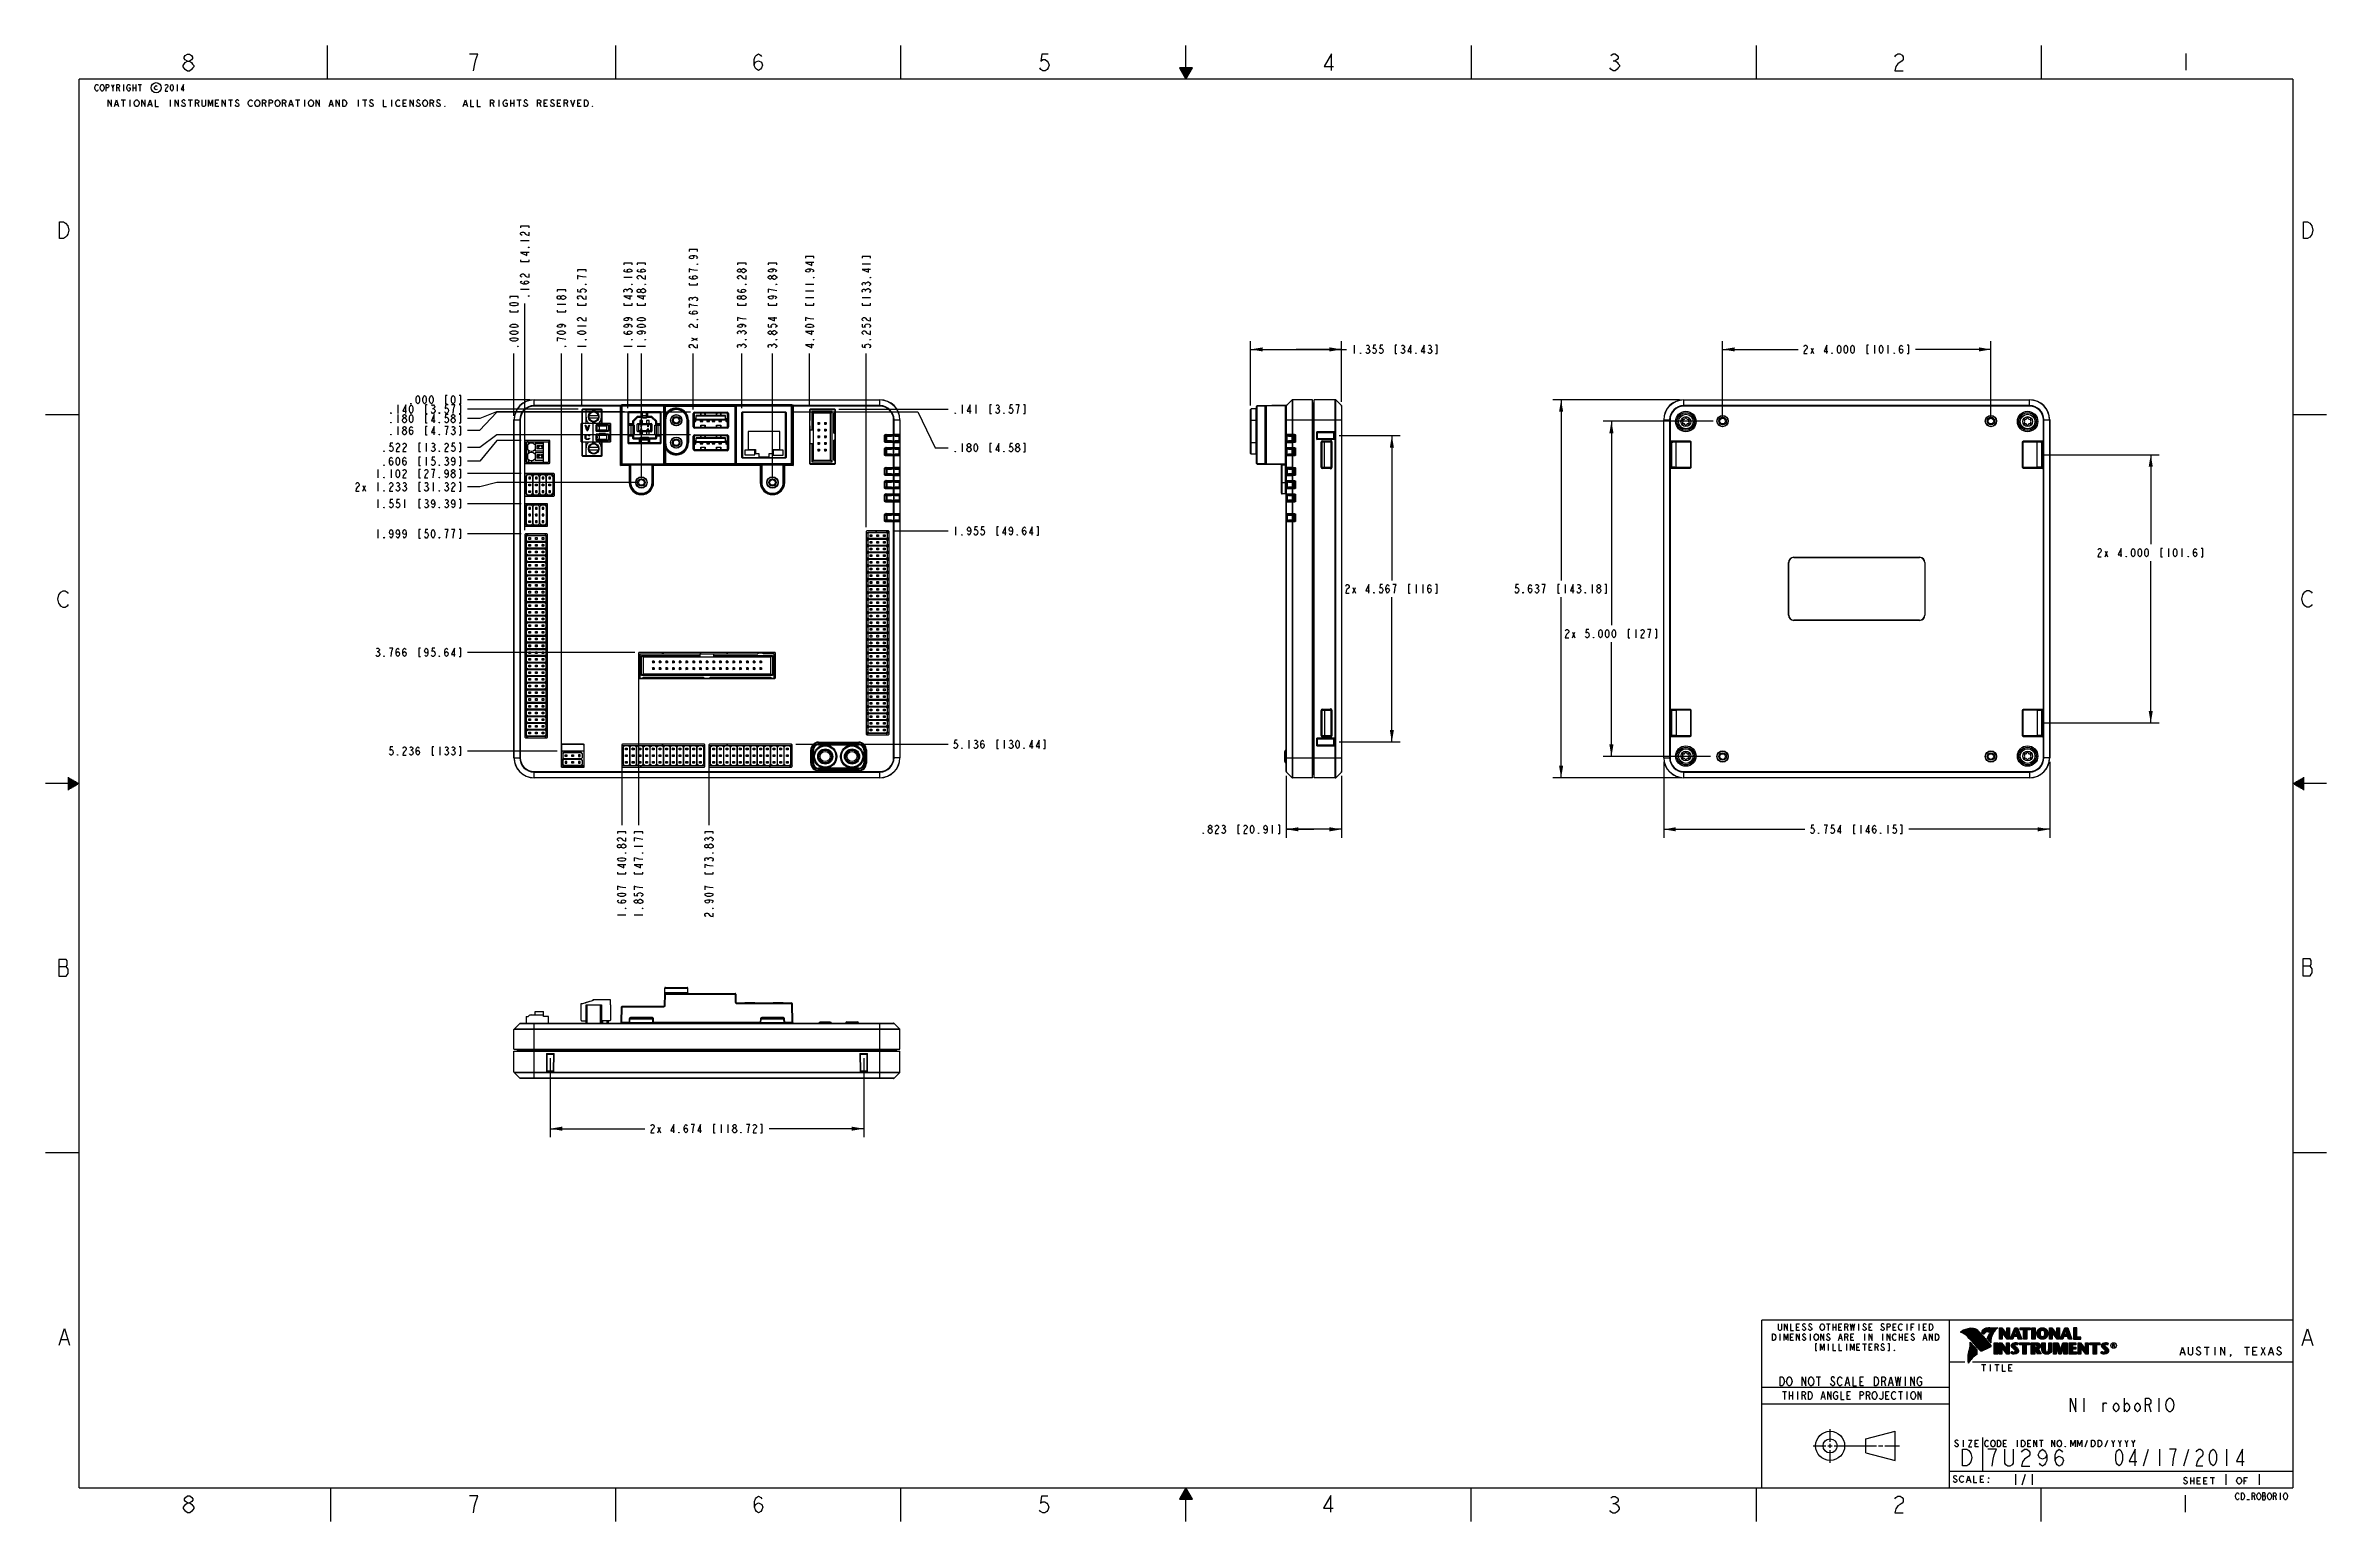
# Model space of a CAD drawing. Header units: inches. Extents: x 0 to 34, y 0 to 22.
import ezdxf

# ---------------------------------------------------------------- set-up
doc = ezdxf.new("R2010")
doc.units = ezdxf.units.IN
doc.header["$LTSCALE"] = 1.87
doc.header["$MEASUREMENT"] = 0
doc.layers.get('0').update_dxf_attribs({"linetype": 'CONTINUOUS'})
for name, color, linetype in [('02___PRT_ALL_AXES', 7, 'CONTINUOUS'), ('COSMETIC', 7, 'CONTINUOUS'), ('DATUMCURVES', 7, 'CONTINUOUS'), ('DIMENSIONS', 7, 'CONTINUOUS')]:
    doc.layers.add(name, color=color, linetype=linetype)
doc.styles.get("Standard").update_dxf_attribs({"font": 'txt', "width": 0.8})
doc.dimstyles.new('DIMSTYLE_1', dxfattribs={"dimtxt": 0.125, "dimasz": 0.18, "dimexe": 0.18, "dimexo": 0.0625, "dimgap": 0.09, "dimtad": 0, "dimtih": 1, "dimtoh": 1, "dimdec": 3, "dimzin": 4, "dimdsep": 46, "dimtxsty": 'STANDARD', "dimblk": '_FILLED', "dimblk1": '_FILLED', "dimblk2": '_FILLED', "dimcen": 0.09, "dimadec": 0, "dimazin": 0, "dimtp": 0.001, "dimtm": 0.001, "dimtfac": 1, "dimtdec": 3, "dimtofl": 0, "dimtmove": 0, "dimatfit": 3, "dimldrblk": '_FILLED', "dimfxl": 1, "dimtolj": 1, "dimtzin": 4, "dimarcsym": 0})
doc.dimstyles.new('DIMSTYLE_2', dxfattribs={"dimtxt": 0.125, "dimasz": 0.18, "dimexe": 0.18, "dimexo": 0.0625, "dimgap": 0.09, "dimtad": 0, "dimtih": 1, "dimtoh": 1, "dimdec": 3, "dimzin": 4, "dimdsep": 46, "dimtxsty": 'STANDARD', "dimblk": '_FILLED', "dimblk1": '_FILLED', "dimblk2": '_FILLED', "dimcen": 0.09, "dimadec": 0, "dimazin": 0, "dimtp": 0.001, "dimtm": 0.001, "dimtfac": 1, "dimtdec": 3, "dimtofl": 0, "dimtmove": 0, "dimatfit": 3, "dimldrblk": '_FILLED', "dimfxl": 1, "dimtolj": 1, "dimtzin": 4, "dimarcsym": 0})

msp = doc.modelspace()

# ---------------------------------------------------------------- blocks, each defined once
blk = doc.blocks.new('_FILLED')
at = {"color": 0, "linetype": 'BYBLOCK'}
blk.add_solid([(0, 0), (-1, 0.17), (-1, -0.17)], dxfattribs=at)
blk = doc.blocks.new('*D0')
at = {"layer": 'DIMENSIONS', "color": 2, "linetype": 'CONTINUOUS'}
for p, q in [((24.999, 16.465), (24.999, 17.596)), ((24.999, 17.471), (26.124, 17.471)), ((28.999, 17.471), (27.874, 17.471)), ((28.999, 16.465), (28.999, 17.596))]:
    blk.add_line(p, q, dxfattribs=at)
at = {"layer": 'DIMENSIONS', "color": 2, "linetype": 'CONTINUOUS', "xscale": 0.18, "yscale": 0.18, "zscale": 0.18, "rotation": 180}
blk.add_blockref('_FILLED', (24.999, 17.471), dxfattribs=at)
at = {"layer": 'DIMENSIONS', "color": 2, "linetype": 'CONTINUOUS', "xscale": 0.18, "yscale": 0.18, "zscale": 0.18}
blk.add_blockref('_FILLED', (28.999, 17.471), dxfattribs=at)
blk = doc.blocks.new('*D1')
at = {"layer": 'DIMENSIONS', "color": 2, "linetype": 'CONTINUOUS'}
for p, q in [((24.86, 16.402), (23.217, 16.402)), ((23.342, 16.402), (23.342, 13.358)), ((23.342, 11.402), (23.342, 13.108)), ((24.817, 11.402), (23.217, 11.402))]:
    blk.add_line(p, q, dxfattribs=at)
at = {"layer": 'DIMENSIONS', "color": 2, "linetype": 'CONTINUOUS', "xscale": 0.18, "yscale": 0.18, "zscale": 0.18}
for p, rotation in [((23.342, 16.402), 90), ((23.342, 11.402), 270)]:
    blk.add_blockref('_FILLED', p, dxfattribs=dict(at, rotation=rotation))
blk = doc.blocks.new('*D2')
at = {"layer": 'DIMENSIONS', "color": 2, "linetype": 'CONTINUOUS'}
for p, q in [((17.963, 16.637), (17.963, 17.596)), ((17.963, 17.471), (18.641, 17.471)), ((19.319, 17.471), (18.641, 17.471)), ((18.641, 17.471), (19.395, 17.471)), ((19.319, 16.689), (19.319, 17.596))]:
    blk.add_line(p, q, dxfattribs=at)
at = {"layer": 'DIMENSIONS', "color": 2, "linetype": 'CONTINUOUS', "xscale": 0.18, "yscale": 0.18, "zscale": 0.18, "rotation": 180}
blk.add_blockref('_FILLED', (17.963, 17.471), dxfattribs=at)
at = {"layer": 'DIMENSIONS', "color": 2, "linetype": 'CONTINUOUS', "xscale": 0.18, "yscale": 0.18, "zscale": 0.18}
blk.add_blockref('_FILLED', (19.319, 17.471), dxfattribs=at)
blk = doc.blocks.new('*D3')
at = {"layer": 'DIMENSIONS', "color": 2, "linetype": 'CONTINUOUS'}
for p, q in [((18.495, 11.115), (18.495, 10.192)), ((19.319, 11.115), (19.319, 10.192)), ((18.495, 10.317), (18.907, 10.317)), ((18.907, 10.317), (18.497, 10.317)), ((19.319, 10.317), (18.907, 10.317))]:
    blk.add_line(p, q, dxfattribs=at)
at = {"layer": 'DIMENSIONS', "color": 2, "linetype": 'CONTINUOUS', "xscale": 0.18, "yscale": 0.18, "zscale": 0.18, "rotation": 180}
blk.add_blockref('_FILLED', (18.495, 10.317), dxfattribs=at)
at = {"layer": 'DIMENSIONS', "color": 2, "linetype": 'CONTINUOUS', "xscale": 0.18, "yscale": 0.18, "zscale": 0.18}
blk.add_blockref('_FILLED', (19.319, 10.317), dxfattribs=at)
blk = doc.blocks.new('*D4')
at = {"layer": 'DIMENSIONS', "color": 2, "linetype": 'CONTINUOUS'}
for p, q in [((24.122, 11.321), (24.122, 10.192)), ((29.876, 11.321), (29.876, 10.192)), ((24.122, 10.317), (26.224, 10.317)), ((29.876, 10.317), (27.774, 10.317))]:
    blk.add_line(p, q, dxfattribs=at)
at = {"layer": 'DIMENSIONS', "color": 2, "linetype": 'CONTINUOUS', "xscale": 0.18, "yscale": 0.18, "zscale": 0.18, "rotation": 180}
blk.add_blockref('_FILLED', (24.122, 10.317), dxfattribs=at)
at = {"layer": 'DIMENSIONS', "color": 2, "linetype": 'CONTINUOUS', "xscale": 0.18, "yscale": 0.18, "zscale": 0.18}
blk.add_blockref('_FILLED', (29.876, 10.317), dxfattribs=at)
blk = doc.blocks.new('*D5')
at = {"layer": 'DIMENSIONS', "color": 2, "linetype": 'CONTINUOUS'}
for p, q in [((24.359, 16.721), (22.467, 16.721)), ((22.592, 16.721), (22.592, 14.027)), ((22.592, 11.084), (22.592, 13.777)), ((24.359, 11.084), (22.467, 11.084))]:
    blk.add_line(p, q, dxfattribs=at)
at = {"layer": 'DIMENSIONS', "color": 2, "linetype": 'CONTINUOUS', "xscale": 0.18, "yscale": 0.18, "zscale": 0.18}
for p, rotation in [((22.592, 16.721), 90), ((22.592, 11.084), 270)]:
    blk.add_blockref('_FILLED', p, dxfattribs=dict(at, rotation=rotation))
blk = doc.blocks.new('*D6')
at = {"layer": 'DIMENSIONS', "color": 2, "linetype": 'CONTINUOUS'}
for p, q in [((29.753, 15.902), (31.507, 15.902)), ((31.382, 15.902), (31.382, 14.566)), ((31.382, 11.902), (31.382, 14.316)), ((29.753, 11.902), (31.507, 11.902))]:
    blk.add_line(p, q, dxfattribs=at)
at = {"layer": 'DIMENSIONS', "color": 2, "linetype": 'CONTINUOUS', "xscale": 0.18, "yscale": 0.18, "zscale": 0.18}
for p, rotation in [((31.382, 15.902), 90), ((31.382, 11.902), 270)]:
    blk.add_blockref('_FILLED', p, dxfattribs=dict(at, rotation=rotation))
blk = doc.blocks.new('*D7')
at = {"layer": 'DIMENSIONS', "color": 2, "linetype": 'CONTINUOUS'}
for p, q in [((7.522, 6.906), (7.522, 5.729)), ((12.196, 6.906), (12.196, 5.729)), ((7.522, 5.854), (8.934, 5.854)), ((12.196, 5.854), (10.784, 5.854))]:
    blk.add_line(p, q, dxfattribs=at)
at = {"layer": 'DIMENSIONS', "color": 2, "linetype": 'CONTINUOUS', "xscale": 0.18, "yscale": 0.18, "zscale": 0.18, "rotation": 180}
blk.add_blockref('_FILLED', (7.522, 5.854), dxfattribs=at)
at = {"layer": 'DIMENSIONS', "color": 2, "linetype": 'CONTINUOUS', "xscale": 0.18, "yscale": 0.18, "zscale": 0.18}
blk.add_blockref('_FILLED', (12.196, 5.854), dxfattribs=at)
blk = doc.blocks.new('*D8')
at = {"layer": 'DIMENSIONS', "color": 2, "linetype": 'CONTINUOUS'}
for p, q in [((19.281, 16.186), (20.194, 16.186)), ((20.069, 16.186), (20.069, 14.027)), ((20.069, 11.619), (20.069, 13.777)), ((19.281, 11.619), (20.194, 11.619))]:
    blk.add_line(p, q, dxfattribs=at)
at = {"layer": 'DIMENSIONS', "color": 2, "linetype": 'CONTINUOUS', "xscale": 0.18, "yscale": 0.18, "zscale": 0.18}
for p, rotation in [((20.069, 16.186), 90), ((20.069, 11.619), 270)]:
    blk.add_blockref('_FILLED', p, dxfattribs=dict(at, rotation=rotation))
blk = doc.blocks.new('*D9')
at = {"layer": 'DIMENSIONS', "color": 2, "linetype": 'CONTINUOUS'}
for p, q in [((6.728, 16.115), (6.473, 15.804)), ((7.091, 16.115), (6.728, 16.115)), ((6.473, 15.804), (6.288, 15.804))]:
    blk.add_line(p, q, dxfattribs=at)
blk = doc.blocks.new('*D10')
at = {"layer": 'DIMENSIONS', "color": 2, "linetype": 'CONTINUOUS'}
blk.add_line((7.219, 16.721), (6.288, 16.721), dxfattribs=at)
blk = doc.blocks.new('*D11')
at = {"layer": 'DIMENSIONS', "color": 2, "linetype": 'CONTINUOUS'}
blk.add_line((7.091, 15.619), (6.288, 15.619), dxfattribs=at)
blk = doc.blocks.new('*D12')
at = {"layer": 'DIMENSIONS', "color": 2, "linetype": 'CONTINUOUS'}
blk.add_line((7.091, 15.17), (6.288, 15.17), dxfattribs=at)
blk = doc.blocks.new('*D13')
at = {"layer": 'DIMENSIONS', "color": 2, "linetype": 'CONTINUOUS'}
blk.add_line((7.091, 14.722), (6.288, 14.722), dxfattribs=at)
blk = doc.blocks.new('*D14')
at = {"layer": 'DIMENSIONS', "color": 2, "linetype": 'CONTINUOUS'}
blk.add_line((7.628, 11.484), (6.288, 11.484), dxfattribs=at)
blk = doc.blocks.new('*D15')
at = {"layer": 'DIMENSIONS', "color": 2, "linetype": 'CONTINUOUS'}
blk.add_line((11.183, 11.585), (13.453, 11.585), dxfattribs=at)
blk = doc.blocks.new('*D16')
at = {"layer": 'DIMENSIONS', "color": 2, "linetype": 'CONTINUOUS'}
blk.add_line((8.786, 12.955), (6.288, 12.955), dxfattribs=at)
blk = doc.blocks.new('*D17')
at = {"layer": 'DIMENSIONS', "color": 2, "linetype": 'CONTINUOUS'}
blk.add_line((12.646, 14.766), (13.453, 14.766), dxfattribs=at)
blk = doc.blocks.new('*D18')
at = {"layer": 'DIMENSIONS', "color": 2, "linetype": 'CONTINUOUS'}
blk.add_line((7.941, 16.58), (6.288, 16.58), dxfattribs=at)
blk = doc.blocks.new('*D19')
at = {"layer": 'DIMENSIONS', "color": 2, "linetype": 'CONTINUOUS'}
for p, q in [((6.473, 16.439), (6.288, 16.439)), ((6.722, 16.541), (6.473, 16.439)), ((8.628, 16.541), (6.722, 16.541))]:
    blk.add_line(p, q, dxfattribs=at)
blk = doc.blocks.new('*D20')
at = {"layer": 'DIMENSIONS', "color": 2, "linetype": 'CONTINUOUS'}
for p, q in [((6.725, 16.535), (6.468, 16.262)), ((9.612, 16.535), (6.725, 16.535)), ((6.468, 16.262), (6.288, 16.262))]:
    blk.add_line(p, q, dxfattribs=at)
blk = doc.blocks.new('*D21')
at = {"layer": 'DIMENSIONS', "color": 2, "linetype": 'CONTINUOUS'}
for p, q in [((6.471, 16.011), (6.288, 16.011)), ((6.725, 16.199), (6.471, 16.011)), ((9.612, 16.199), (6.725, 16.199))]:
    blk.add_line(p, q, dxfattribs=at)
blk = doc.blocks.new('*D22')
at = {"layer": 'DIMENSIONS', "color": 2, "linetype": 'CONTINUOUS'}
for p, q in [((11.107, 16.54), (13, 16.54)), ((13, 16.54), (13.263, 16.005)), ((13.263, 16.005), (13.453, 16.005))]:
    blk.add_line(p, q, dxfattribs=at)
blk = doc.blocks.new('*D23')
at = {"layer": 'DIMENSIONS', "color": 2, "linetype": 'CONTINUOUS'}
blk.add_line((11.826, 16.58), (13.453, 16.58), dxfattribs=at)
blk = doc.blocks.new('*D24')
at = {"layer": 'DIMENSIONS', "color": 2, "linetype": 'CONTINUOUS'}
blk.add_line((6.982, 16.483), (6.982, 17.408), dxfattribs=at)
blk = doc.blocks.new('*D25')
at = {"layer": 'DIMENSIONS', "color": 2, "linetype": 'CONTINUOUS'}
blk.add_line((7.144, 14.775), (7.144, 18.158), dxfattribs=at)
blk = doc.blocks.new('*D26')
at = {"layer": 'DIMENSIONS', "color": 2, "linetype": 'CONTINUOUS'}
blk.add_line((7.69, 11.547), (7.69, 17.408), dxfattribs=at)
blk = doc.blocks.new('*D27')
at = {"layer": 'DIMENSIONS', "color": 2, "linetype": 'CONTINUOUS'}
blk.add_line((8.589, 11.513), (8.589, 10.38), dxfattribs=at)
blk = doc.blocks.new('*D28')
at = {"layer": 'DIMENSIONS', "color": 2, "linetype": 'CONTINUOUS'}
blk.add_line((9.888, 11.513), (9.888, 10.38), dxfattribs=at)
blk = doc.blocks.new('*D29')
at = {"layer": 'DIMENSIONS', "color": 2, "linetype": 'CONTINUOUS'}
blk.add_line((8.839, 12.883), (8.839, 10.38), dxfattribs=at)
blk = doc.blocks.new('*D30')
at = {"layer": 'DIMENSIONS', "color": 2, "linetype": 'CONTINUOUS'}
blk.add_line((12.234, 14.819), (12.234, 17.408), dxfattribs=at)
blk = doc.blocks.new('*D31')
at = {"layer": 'DIMENSIONS', "color": 2, "linetype": 'CONTINUOUS'}
blk.add_line((11.389, 16.633), (11.389, 17.408), dxfattribs=at)
blk = doc.blocks.new('*D32')
at = {"layer": 'DIMENSIONS', "color": 2, "linetype": 'CONTINUOUS'}
blk.add_line((10.378, 16.593), (10.378, 17.408), dxfattribs=at)
blk = doc.blocks.new('*D33')
at = {"layer": 'DIMENSIONS', "color": 2, "linetype": 'CONTINUOUS'}
blk.add_line((9.655, 16.577), (9.655, 17.408), dxfattribs=at)
blk = doc.blocks.new('*D34')
at = {"layer": 'DIMENSIONS', "color": 2, "linetype": 'CONTINUOUS'}
blk.add_line((8.681, 16.593), (8.681, 17.408), dxfattribs=at)
blk = doc.blocks.new('*D35')
at = {"layer": 'DIMENSIONS', "color": 2, "linetype": 'CONTINUOUS'}
blk.add_line((7.993, 16.633), (7.993, 17.408), dxfattribs=at)
blk = doc.blocks.new('*D36')
at = {"layer": 'DIMENSIONS', "color": 2, "linetype": 'CONTINUOUS'}
blk.add_line((8.882, 15.55), (8.882, 17.408), dxfattribs=at)
blk = doc.blocks.new('*D37')
at = {"layer": 'DIMENSIONS', "color": 2, "linetype": 'CONTINUOUS'}
blk.add_line((10.836, 15.55), (10.836, 17.408), dxfattribs=at)
blk = doc.blocks.new('*D38')
at = {"layer": 'DIMENSIONS', "color": 2, "linetype": 'CONTINUOUS'}
for p, q in [((6.473, 15.422), (6.288, 15.422)), ((6.725, 15.488), (6.473, 15.422)), ((8.819, 15.488), (6.725, 15.488))]:
    blk.add_line(p, q, dxfattribs=at)

# ---------------------------------------------------------------- dimensions: what is measured, and where the dimension line sits
for feature_location, offset, dtype, origin, picture, middle in [((7.1437, 14.7745), (0, 3.3837), 1, (6.9816, 14.712), '*D25', (7.2062, 18.2207)), ((6.9815594668, 16.4831674382), (0, 0.9250000263), 1, (6.9815594668, 16.4206674382), '*D24', (7.0440594668, 17.4706674645)), ((7.6902, 11.5469), (0, 5.8613), 1, (6.9816, 11.4844), '*D26', (7.7527, 17.4707)), ((12.2338, 14.8187), (0, 2.5895), 1, (6.9816, 14.7562), '*D30', (12.2963, 17.4707)), ((11.3885, 16.6326), (0, 0.7755), 1, (6.9816, 16.5701), '*D31', (11.451, 17.4707)), ((10.3785, 16.5927), (0, 0.8155), 1, (6.9816, 16.5302), '*D32', (10.441, 17.4707)), ((8.681, 16.593), (0, 0.8152), 1, (6.9816, 16.5305), '*D34', (8.7435, 17.4707)), ((7.9932, 16.6328), (0, 0.7754), 1, (6.9816, 16.5703), '*D35', (8.0557, 17.4707)), ((8.8816, 15.5501), (0, 1.858), 1, (6.9816, 15.4876), '*D36', (8.9441, 17.4707)), ((10.8356, 15.5501), (0, 1.858), 1, (6.9816, 15.4876), '*D37', (10.8981, 17.4707)), ((7.0912, 15.619), (-0.8036, 0), 0, (7.1537, 16.7207), '*D11', (4.9001, 15.5565)), ((7.0912, 15.17), (-0.8036, 0), 0, (7.1537, 16.7207), '*D12', (4.9001, 15.1075)), ((7.0912, 14.722), (-0.8036, 0), 0, (7.1537, 16.7207), '*D13', (4.9001, 14.6595)), ((8.7860579437, 12.9551674382), (-2.4984922433, 0), 0, (8.8485579437, 16.7206674382), '*D16', (4.9000657004, 12.8926674382)), ((7.0912, 16.1147), (-0.8036, -0.3104), 0, (7.2816, 16.7207), '*D9', (5.0001, 15.7418)), ((9.6121, 16.199), (-3.3246, -0.1882), 0, (9.6746, 16.7207), '*D21', (5.0001, 15.9484)), ((7.6277, 11.4844), (-1.3401, 0), 0, (7.6902, 16.7207), '*D14', (5.1001, 11.4219)), ((7.9407, 16.5803), (-1.6532, 0), 0, (8.0032, 16.7207), '*D18', (5.1001, 16.5178)), ((8.6285, 16.5405), (-2.3409, -0.1017), 0, (8.691, 16.7207), '*D19', (5.1001, 16.3763)), ((9.6121, 16.5346), (-3.3246, -0.2729), 0, (9.6746, 16.7207), '*D20', (5.1001, 16.1992)), ((7.2190594668, 16.7206674382), (-0.9314937664, 0), 0, (7.2815594668, 16.7206674382), '*D10', (5.4000657004, 16.6581674382)), ((11.1829123219, 11.5851674382), (2.2696535566, 0), 0, (8.5987079437, 16.7206674382), '*D15', (13.5150658785, 11.5226674382)), ((11.10681, 16.54019), (2.34575, -0.53479), 0, (10.38848, 16.72067), '*D22', (13.51507, 15.9429)), ((11.826, 16.5801), (1.6265, 0), 0, (11.7635, 16.7207), '*D23', (13.5151, 16.5176)), ((12.6455966166, 14.7661674382), (0.8069692619, 0), 0, (12.2438217532, 16.7206674382), '*D17', (13.5150658785, 14.7036674382)), ((8.8386, 12.8827), (0, -2.503), 1, (6.9816, 12.9452), '*D29', (8.9011, 8.9922)), ((8.5887, 11.5127), (0, -1.133), 1, (6.9816, 11.5752), '*D27', (8.6512, 8.9922)), ((9.8882, 11.5127), (0, -1.133), 1, (6.9816, 11.5752), '*D28', (9.9507, 8.9922))]:
    dim = msp.add_ordinate_dim(feature_location=feature_location, offset=offset, dtype=dtype, origin=origin, dimstyle='DIMSTYLE_2', dxfattribs=at)
    dim.commit()
    dim.dimension.update_dxf_attribs({"geometry": picture, "text_midpoint": middle})
for feature_location, offset, dtype, origin, picture, middle in [((9.6549, 16.5773), (0, 0.8308), 1, (6.9816, 16.5148), '*D33', (9.7174, 17.4707)), ((8.8191, 15.4876), (-2.5315, -0.0653), 0, (8.8816, 16.7207), '*D38', (4.6001, 15.3598))]:
    dim = msp.add_ordinate_dim(feature_location=feature_location, offset=offset, dtype=dtype, origin=origin, text='2x <>', dimstyle='DIMSTYLE_2', dxfattribs=at)
    dim.commit()
    dim.dimension.update_dxf_attribs({"geometry": picture, "text_midpoint": middle})
for base, p1, p2, angle, picture, middle in [((17.9633, 17.4707), (19.3187, 16.689), (17.9633, 16.6374), 180, '*D2', (19.457, 17.4082)), ((22.5922, 16.7207), (24.3592, 11.0837), (24.3592, 16.7207), 90, '*D5', (21.8797, 13.8397)), ((24.1217, 10.3172), (29.8757, 11.3212), (24.1217, 11.3212), 180, '*D4', (26.2862, 10.2547)), ((18.4955, 10.3172), (19.3187, 11.1153), (18.4955, 11.1153), 180, '*D3', (17.2099, 10.2547))]:
    dim = msp.add_linear_dim(base=base, p1=p1, p2=p2, angle=angle, dimstyle='DIMSTYLE_1', dxfattribs=at)
    dim.commit()
    dim.dimension.update_dxf_attribs({"geometry": picture, "text_midpoint": middle, "dimtype": 160})
for base, p1, p2, picture, middle in [((28.9987, 17.4707), (24.9987, 16.4647), (28.9987, 16.4647), '*D0', (26.1862, 17.4082)), ((12.1956, 5.854), (7.5216, 6.9065), (12.1956, 6.9065), '*D7', (8.9961, 5.7915))]:
    dim = msp.add_linear_dim(base=base, p1=p1, p2=p2, text='2x <>', dimstyle='DIMSTYLE_1', dxfattribs=at)
    dim.commit()
    dim.dimension.update_dxf_attribs({"geometry": picture, "text_midpoint": middle, "dimtype": 160})
for base, p1, p2, picture, middle in [((23.3422, 11.4022), (24.8597, 16.4022), (24.8168, 11.4022), '*D1', (22.6297, 13.1708)), ((20.0687, 11.6187), (19.2809, 16.1857), (19.2809, 11.6187), '*D8', (19.3562, 13.8397)), ((31.3822, 11.9022), (29.7531, 15.9022), (29.7531, 11.9022), '*D6', (30.5697, 14.3784))]:
    dim = msp.add_linear_dim(base=base, p1=p1, p2=p2, angle=270, text='2x <>', dimstyle='DIMSTYLE_1', dxfattribs=at)
    dim.commit()
    dim.dimension.update_dxf_attribs({"geometry": picture, "text_midpoint": middle, "dimtype": 160})

# ---------------------------------------------------------------- linework, layer by layer
at = {"color": 2, "linetype": 'CONTINUOUS'}
for p, q in [((4.2, 21.5), (4.2, 22)), ((8.5, 21.5), (8.5, 22)), ((12.75, 21.5), (12.75, 22)), ((17, 21.5), (17, 22)), ((21.25, 22), (21.25, 21.5)), ((23.3663, 21.7718), (23.3976, 21.7718)), ((25.5, 22), (25.5, 21.5)), ((29.75, 22), (29.75, 21.5)), ((31.9031, 21.8826), (31.9031, 21.6326)), ((1.0025, 21.3719), (1.0225, 21.4219)), ((1.1625, 21.4219), (1.1625, 21.3219)), ((1.3025, 21.4219), (1.3025, 21.3219)), ((1.3425, 21.4219), (1.3425, 21.3219)), ((1.3775, 21.4219), (1.4275, 21.4219)), ((1.4025, 21.4219), (1.4025, 21.3219)), ((1.9625, 21.4219), (1.9625, 21.3219)), ((16.902, 21.6697), (17, 21.5)), ((17.098, 21.6697), (16.902, 21.6697)), ((16.9076, 21.66), (17.0924, 21.66)), ((16.9134, 21.65), (17.0866, 21.65)), ((16.9192, 21.64), (17.0808, 21.64)), ((16.925, 21.63), (17.0751, 21.63)), ((16.9307, 21.62), (17.0693, 21.62)), ((16.9365, 21.61), (17.0635, 21.61)), ((16.9423, 21.6), (17.0578, 21.6)), ((16.9481, 21.59), (17.052, 21.59)), ((16.9538, 21.58), (17.0462, 21.58)), ((16.9596, 21.57), (17.0404, 21.57)), ((16.9654, 21.56), (17.0347, 21.56)), ((16.9712, 21.55), (17.0289, 21.55)), ((16.9769, 21.54), (17.0231, 21.54)), ((16.9827, 21.53), (17.0173, 21.53)), ((16.9885, 21.52), (17.0116, 21.52)), ((16.9942, 21.51), (17.0058, 21.51)), ((17, 21.5), (17.098, 21.6697)), ((1.0384, 21.1245), (1.0759, 21.1245)), ((1.0875, 21.3719), (1.1025, 21.3219)), ((1.1259, 21.1911), (1.1884, 21.1911)), ((1.1571, 21.1911), (1.1571, 21.0911)), ((1.2571, 21.1911), (1.2571, 21.0911)), ((1.3025, 21.3719), (1.3425, 21.3719)), ((1.5384, 21.1245), (1.5759, 21.1245)), ((1.8571, 21.1911), (1.8571, 21.0911)), ((2.0384, 21.0995), (2.0259, 21.1161)), ((2.1259, 21.1911), (2.1884, 21.1911)), ((2.1571, 21.1911), (2.1571, 21.0911)), ((2.2634, 21.1411), (2.2821, 21.0911)), ((2.5321, 21.1411), (2.5634, 21.1411)), ((2.7259, 21.1911), (2.7884, 21.1911)), ((2.7571, 21.1911), (2.7571, 21.0911)), ((2.8384, 21.0995), (2.8259, 21.1161)), ((3.2634, 21.1411), (3.2821, 21.0911)), ((3.5634, 21.1411), (3.5821, 21.0911)), ((3.6384, 21.1245), (3.6759, 21.1245)), ((3.7259, 21.1911), (3.7884, 21.1911)), ((3.7571, 21.1911), (3.7571, 21.0911)), ((3.8571, 21.1911), (3.8571, 21.0911)), ((4.2384, 21.1245), (4.2759, 21.1245)), ((4.6571, 21.1911), (4.6571, 21.0911)), ((4.7259, 21.1911), (4.7884, 21.1911)), ((4.7571, 21.1911), (4.7571, 21.0911)), ((4.8384, 21.0995), (4.8259, 21.1161)), ((5.1571, 21.1911), (5.1571, 21.0911)), ((5.3321, 21.1411), (5.3634, 21.1411)), ((5.5384, 21.0995), (5.5259, 21.1161)), ((5.7634, 21.1411), (5.7821, 21.0911)), ((6.2384, 21.1245), (6.2759, 21.1245)), ((6.6634, 21.1411), (6.6821, 21.0911)), ((6.7571, 21.1911), (6.7571, 21.0911)), ((6.9321, 21.1911), (6.9321, 21.0911)), ((6.9321, 21.1411), (6.9821, 21.1411)), ((6.9821, 21.1911), (6.9821, 21.0911)), ((7.0259, 21.1911), (7.0884, 21.1911)), ((7.0571, 21.1911), (7.0571, 21.0911)), ((7.1384, 21.0995), (7.1259, 21.1161)), ((7.3634, 21.1411), (7.3821, 21.0911)), ((7.4321, 21.1411), (7.4634, 21.1411)), ((7.6321, 21.1411), (7.6634, 21.1411)), ((7.7634, 21.1411), (7.7821, 21.0911)), ((7.9321, 21.1411), (7.9634, 21.1411)), ((0, 16.5), (0.5, 16.5)), ((33.5, 16.5), (34, 16.5)), ((0.5, 11), (0, 11)), ((0.3303, 11.09), (0.3441, 11.09)), ((0.3303, 11.08), (0.3614, 11.08)), ((0.3303, 11.07), (0.3788, 11.07)), ((0.3303, 11.06), (0.3961, 11.06)), ((0.3303, 11.05), (0.4134, 11.05)), ((0.3303, 11.04), (0.4307, 11.04)), ((0.3303, 11.03), (0.448, 11.03)), ((0.3303, 11.02), (0.4654, 11.02)), ((0.3303, 11.01), (0.4827, 11.01)), ((0.3303, 10.99), (0.4827, 10.99)), ((0.3303, 10.98), (0.4654, 10.98)), ((0.3303, 10.97), (0.448, 10.97)), ((0.3303, 10.96), (0.4307, 10.96)), ((0.3303, 10.95), (0.4134, 10.95)), ((0.3303, 10.94), (0.3961, 10.94)), ((0.3303, 10.93), (0.3788, 10.93)), ((0.3303, 10.92), (0.3614, 10.92)), ((0.3303, 10.91), (0.3441, 10.91)), ((34, 11), (33.5, 11)), ((33.5173, 11.01), (33.6697, 11.01)), ((33.5173, 10.99), (33.6697, 10.99)), ((33.5347, 11.02), (33.6697, 11.02)), ((33.5347, 10.98), (33.6697, 10.98)), ((33.552, 11.03), (33.6697, 11.03)), ((33.552, 10.97), (33.6697, 10.97)), ((33.5693, 11.04), (33.6697, 11.04)), ((33.5693, 10.96), (33.6697, 10.96)), ((33.5866, 11.05), (33.6697, 11.05)), ((33.5866, 10.95), (33.6697, 10.95)), ((33.6039, 11.06), (33.6697, 11.06)), ((33.6039, 10.94), (33.6697, 10.94)), ((33.6213, 11.07), (33.6697, 11.07)), ((33.6213, 10.93), (33.6697, 10.93)), ((33.6386, 11.08), (33.6697, 11.08)), ((33.6386, 10.92), (33.6697, 10.92)), ((33.6559, 11.09), (33.6697, 11.09)), ((33.6559, 10.91), (33.6697, 10.91)), ((0.1952, 8.2715), (0.3046, 8.2715)), ((33.6475, 8.2804), (33.7569, 8.2804)), ((0, 5.5), (0.5, 5.5)), ((33.5, 5.5), (34, 5.5)), ((25.8549, 2.7959), (25.8549, 2.6959)), ((26.0124, 2.7459), (26.0405, 2.7459)), ((26.1024, 2.8959), (26.1305, 2.8959)), ((26.198, 2.8543), (26.1868, 2.8709)), ((26.198, 2.7043), (26.1868, 2.7209)), ((26.3049, 2.7959), (26.3049, 2.6959)), ((26.5468, 2.9459), (26.603, 2.9459)), ((26.5749, 2.9459), (26.5749, 2.8459)), ((26.6424, 2.9459), (26.6424, 2.8459)), ((26.6424, 2.8959), (26.6874, 2.8959)), ((26.6874, 2.9459), (26.6874, 2.8459)), ((26.7324, 2.8959), (26.7605, 2.8959)), ((26.738, 2.7293), (26.7718, 2.7293)), ((26.8505, 2.8959), (26.8674, 2.8459)), ((26.8505, 2.7459), (26.8674, 2.6959)), ((26.9124, 2.7459), (26.9405, 2.7459)), ((27.0249, 2.9459), (27.0249, 2.8459)), ((27.098, 2.8543), (27.0868, 2.8709)), ((27.1149, 2.7959), (27.1149, 2.6959)), ((27.1824, 2.8959), (27.2105, 2.8959)), ((27.3849, 2.7959), (27.3849, 2.6959)), ((27.5424, 2.8959), (27.5705, 2.8959)), ((27.6324, 2.7959), (27.6324, 2.6959)), ((27.6324, 2.7459), (27.6774, 2.7459)), ((27.6774, 2.7959), (27.6774, 2.6959)), ((27.7224, 2.7459), (27.7505, 2.7459)), ((27.7449, 2.9459), (27.7449, 2.8459)), ((27.8124, 2.8959), (27.8405, 2.8959)), ((27.9249, 2.9459), (27.9249, 2.8459)), ((27.9924, 2.8959), (28.0205, 2.8959)), ((27.998, 2.7293), (28.0318, 2.7293)), ((28.556, 2.8217), (28.556, 2.8246)), ((28.5629, 2.8193), (28.5629, 2.8291)), ((28.5698, 2.8166), (28.5698, 2.8333)), ((28.5766, 2.8137), (28.5766, 2.8374)), ((28.5835, 2.8105), (28.5835, 2.8412)), ((28.5904, 2.8071), (28.5904, 2.8449)), ((28.5972, 2.8034), (28.5972, 2.8479)), ((28.6041, 2.7994), (28.6041, 2.8508)), ((28.6109, 2.7952), (28.6109, 2.8535)), ((28.6178, 2.7906), (28.6178, 2.856)), ((28.6247, 2.7856), (28.6247, 2.8584)), ((28.6315, 2.7803), (28.6315, 2.8606)), ((28.6384, 2.7747), (28.6384, 2.8626)), ((28.6453, 2.7685), (28.6453, 2.8645)), ((28.6521, 2.762), (28.6521, 2.8662)), ((28.659, 2.7548), (28.659, 2.8679)), ((28.6659, 2.7474), (28.6659, 2.8695)), ((28.6727, 2.7398), (28.6727, 2.8708)), ((28.6796, 2.7323), (28.6796, 2.8719)), ((28.6865, 2.7247), (28.6865, 2.8727)), ((28.6933, 2.717), (28.6933, 2.8732)), ((28.7002, 2.7092), (28.7002, 2.8734)), ((28.707, 2.7014), (28.707, 2.8733)), ((28.7139, 2.6936), (28.7139, 2.873)), ((28.7208, 2.6856), (28.7208, 2.8724)), ((28.7276, 2.6776), (28.7276, 2.8716)), ((28.7345, 2.6696), (28.7345, 2.8704)), ((28.7414, 2.6615), (28.7414, 2.869)), ((28.7482, 2.6533), (28.7482, 2.8677)), ((28.7551, 2.6452), (28.7551, 2.8659)), ((28.762, 2.6372), (28.762, 2.8638)), ((28.7688, 2.6293), (28.7688, 2.8611)), ((28.7757, 2.6214), (28.7757, 2.858)), ((28.7826, 2.6137), (28.7826, 2.8543)), ((28.7894, 2.606), (28.7894, 2.8501)), ((28.7963, 2.5985), (28.7963, 2.8451)), ((28.8031, 2.591), (28.8031, 2.8394)), ((28.81, 2.5836), (28.81, 2.8328)), ((28.8169, 2.5762), (28.8169, 2.8253)), ((28.8237, 2.569), (28.8237, 2.8181)), ((28.8306, 2.5618), (28.8306, 2.8109)), ((28.8375, 2.5556), (28.8375, 2.8037)), ((28.8443, 2.5505), (28.8443, 2.7965)), ((28.8512, 2.5472), (28.8512, 2.7893)), ((28.8581, 2.5466), (28.8581, 2.782)), ((28.8865, 2.792), (28.8631, 2.8194)), ((28.8649, 2.5483), (28.8649, 2.7748)), ((28.8878, 2.7979), (28.8682, 2.8209)), ((28.8718, 2.8167), (28.8718, 2.8343)), ((28.8718, 2.5513), (28.8718, 2.7675)), ((28.8786, 2.8086), (28.8786, 2.8464)), ((28.8786, 2.5541), (28.8786, 2.7602)), ((28.8855, 2.8005), (28.8855, 2.854)), ((28.8855, 2.557), (28.8855, 2.7523)), ((28.8924, 2.8003), (28.8924, 2.8594)), ((28.8924, 2.5599), (28.8924, 2.744)), ((28.8992, 2.8044), (28.8992, 2.8634)), ((28.8992, 2.5628), (28.8992, 2.7357)), ((28.9061, 2.8094), (28.9061, 2.8668)), ((28.9061, 2.5659), (28.9061, 2.7274)), ((28.913, 2.8153), (28.913, 2.8696)), ((28.9198, 2.8223), (28.9198, 2.8719)), ((28.9267, 2.8275), (28.9267, 2.8737)), ((28.9336, 2.8311), (28.9336, 2.875)), ((28.9404, 2.8335), (28.9404, 2.8759)), ((28.962, 2.7048), (28.9438, 2.7257)), ((28.9473, 2.834), (28.9473, 2.8769)), ((28.9657, 2.7079), (28.9496, 2.7264)), ((28.9542, 2.8327), (28.9542, 2.8778)), ((28.9542, 2.7212), (28.9542, 2.7362)), ((28.961, 2.8306), (28.961, 2.8785)), ((28.961, 2.7133), (28.961, 2.7519)), ((28.9679, 2.8292), (28.9679, 2.8791)), ((28.9679, 2.7053), (28.9679, 2.7699)), ((28.9747, 2.8285), (28.9747, 2.8796)), ((28.9747, 2.697), (28.9747, 2.7823)), ((28.9816, 2.828), (28.9816, 2.88)), ((28.9816, 2.689), (28.9816, 2.7889)), ((28.9844, 2.885), (29.1009, 2.8868)), ((28.9845, 2.8802), (29.0882, 2.8817)), ((28.9885, 2.8278), (28.9885, 2.8802)), ((28.9885, 2.6813), (28.9885, 2.7921)), ((28.9953, 2.8276), (28.9953, 2.8803)), ((28.9953, 2.6998), (28.9953, 2.7939)), ((29.0022, 2.8263), (29.0022, 2.8804)), ((29.0022, 2.7448), (29.0022, 2.795)), ((29.0091, 2.822), (29.0091, 2.8805)), ((29.0091, 2.7642), (29.0091, 2.7954)), ((29.0159, 2.7805), (29.0159, 2.8806)), ((29.0228, 2.7947), (29.0228, 2.8807)), ((29.0297, 2.8073), (29.0297, 2.8808)), ((29.0365, 2.8188), (29.0365, 2.881)), ((29.0434, 2.8293), (29.0434, 2.8811)), ((29.0502, 2.8389), (29.0502, 2.8812)), ((29.0571, 2.8479), (29.0571, 2.8813)), ((29.064, 2.8562), (29.064, 2.8814)), ((29.0708, 2.8641), (29.0708, 2.8815)), ((29.0777, 2.8714), (29.0777, 2.8816)), ((29.1256, 2.8852), (29.1624, 2.8852)), ((29.1256, 2.7166), (29.1256, 2.8852)), ((29.1305, 2.8804), (29.16, 2.8804)), ((29.1305, 2.7215), (29.1305, 2.8804)), ((29.1604, 2.7215), (29.1305, 2.7215)), ((29.1395, 2.7215), (29.1395, 2.8804)), ((29.1462, 2.7215), (29.1462, 2.8804)), ((29.1529, 2.7215), (29.1529, 2.8804)), ((29.1604, 2.8299), (29.1596, 2.8804)), ((29.16, 2.8804), (29.2402, 2.7746)), ((29.2438, 2.7215), (29.1604, 2.8299)), ((29.1604, 2.8299), (29.1604, 2.7215)), ((29.1624, 2.8852), (29.2354, 2.7891)), ((29.2414, 2.7166), (29.1653, 2.8156)), ((29.1653, 2.8156), (29.1653, 2.7166)), ((29.1663, 2.8222), (29.1663, 2.872)), ((29.173, 2.8135), (29.173, 2.8632)), ((29.1798, 2.8048), (29.1798, 2.8543)), ((29.1865, 2.7961), (29.1865, 2.8455)), ((29.1932, 2.7873), (29.1932, 2.8367)), ((29.1999, 2.7786), (29.1999, 2.8278)), ((29.2066, 2.7699), (29.2066, 2.819)), ((29.2133, 2.7612), (29.2133, 2.8101)), ((29.22, 2.7525), (29.22, 2.8013)), ((29.2267, 2.7437), (29.2267, 2.7924)), ((29.2334, 2.735), (29.2334, 2.7836)), ((29.2354, 2.8852), (29.2754, 2.8852)), ((29.2354, 2.7891), (29.2354, 2.8852)), ((29.2402, 2.8804), (29.2705, 2.8804)), ((29.2402, 2.7746), (29.2402, 2.8804)), ((29.2402, 2.7263), (29.2402, 2.7746)), ((29.2705, 2.7215), (29.2438, 2.7215)), ((29.2469, 2.7215), (29.2469, 2.8804)), ((29.2536, 2.7215), (29.2536, 2.8804)), ((29.2603, 2.7215), (29.2603, 2.8804)), ((29.267, 2.7215), (29.267, 2.8804)), ((29.2705, 2.8804), (29.2705, 2.7215)), ((29.2754, 2.8852), (29.2754, 2.7166)), ((29.2853, 2.7167), (29.3541, 2.8851)), ((29.2926, 2.7216), (29.3574, 2.8802)), ((29.3219, 2.7216), (29.2926, 2.7216)), ((29.3006, 2.7216), (29.3006, 2.7411)), ((29.3073, 2.7216), (29.3073, 2.7575)), ((29.314, 2.7216), (29.314, 2.774)), ((29.3207, 2.7216), (29.3207, 2.7904)), ((29.3381, 2.7618), (29.3219, 2.7216)), ((29.3414, 2.7569), (29.3252, 2.7167)), ((29.3274, 2.7353), (29.3274, 2.8068)), ((29.3341, 2.752), (29.3341, 2.8232)), ((29.3968, 2.7618), (29.3381, 2.7618)), ((29.3408, 2.7618), (29.3408, 2.8396)), ((29.3933, 2.7569), (29.3414, 2.7569)), ((29.3434, 2.7787), (29.365, 2.8486)), ((29.3918, 2.7787), (29.3434, 2.7787)), ((29.3475, 2.7921), (29.3475, 2.8561)), ((29.3475, 2.7618), (29.3475, 2.7787)), ((29.35, 2.7836), (29.3686, 2.8438)), ((29.3854, 2.7836), (29.35, 2.7836)), ((29.3541, 2.8851), (29.3967, 2.8851)), ((29.3543, 2.8139), (29.3543, 2.8725)), ((29.3543, 2.7618), (29.3543, 2.7787)), ((29.3574, 2.8802), (29.3933, 2.8802)), ((29.361, 2.8356), (29.361, 2.8802)), ((29.361, 2.7618), (29.361, 2.7787)), ((29.365, 2.8486), (29.3728, 2.8486)), ((29.3677, 2.8486), (29.3677, 2.8802)), ((29.3677, 2.7618), (29.3677, 2.7787)), ((29.3686, 2.8438), (29.3691, 2.8438)), ((29.3691, 2.8438), (29.3854, 2.7836)), ((29.3728, 2.8486), (29.3918, 2.7787)), ((29.3744, 2.8428), (29.3744, 2.8802)), ((29.3744, 2.7618), (29.3744, 2.7787)), ((29.3811, 2.8181), (29.3811, 2.8802)), ((29.3811, 2.7618), (29.3811, 2.7787)), ((29.3878, 2.7935), (29.3878, 2.8802)), ((29.3878, 2.7618), (29.3878, 2.7787)), ((29.3933, 2.8802), (29.4535, 2.7216)), ((29.4068, 2.7167), (29.3933, 2.7569)), ((29.3945, 2.7618), (29.3945, 2.877)), ((29.3967, 2.8851), (29.4606, 2.7167)), ((29.4103, 2.7216), (29.3968, 2.7618)), ((29.4012, 2.7485), (29.4012, 2.8593)), ((29.4079, 2.7286), (29.4079, 2.8416)), ((29.4535, 2.7216), (29.4103, 2.7216)), ((29.4147, 2.7216), (29.4147, 2.8239)), ((29.4214, 2.7216), (29.4214, 2.8063)), ((29.4281, 2.7216), (29.4281, 2.7886)), ((29.4348, 2.7216), (29.4348, 2.7709)), ((29.4357, 2.8851), (29.584, 2.8851)), ((29.4357, 2.8537), (29.4357, 2.8851)), ((29.4843, 2.8537), (29.4357, 2.8537)), ((29.4406, 2.8802), (29.5791, 2.8802)), ((29.4406, 2.8586), (29.4406, 2.8802)), ((29.4892, 2.8586), (29.4406, 2.8586)), ((29.4415, 2.7216), (29.4415, 2.7532)), ((29.4482, 2.8586), (29.4482, 2.8802)), ((29.4482, 2.7216), (29.4482, 2.7355)), ((29.4549, 2.8586), (29.4549, 2.8802)), ((29.4616, 2.8586), (29.4616, 2.8802)), ((29.4684, 2.8586), (29.4684, 2.8802)), ((29.4751, 2.8586), (29.4751, 2.8802)), ((29.4818, 2.8586), (29.4818, 2.8802)), ((29.4843, 2.7167), (29.4843, 2.8537)), ((29.4892, 2.8586), (29.4885, 2.8802)), ((29.4892, 2.7216), (29.4892, 2.8586)), ((29.5305, 2.7216), (29.4892, 2.7216)), ((29.4952, 2.7216), (29.4952, 2.8802)), ((29.5019, 2.7216), (29.5019, 2.8802)), ((29.5086, 2.7216), (29.5086, 2.8802)), ((29.5153, 2.7216), (29.5153, 2.8802)), ((29.522, 2.7216), (29.522, 2.8802)), ((29.5305, 2.8586), (29.5288, 2.8802)), ((29.5791, 2.8586), (29.5305, 2.8586)), ((29.5305, 2.8586), (29.5305, 2.7216)), ((29.584, 2.8537), (29.5354, 2.8537)), ((29.5354, 2.8537), (29.5354, 2.7167)), ((29.5355, 2.8586), (29.5355, 2.8802)), ((29.5422, 2.8586), (29.5422, 2.8802)), ((29.5489, 2.8586), (29.5489, 2.8802)), ((29.5556, 2.8586), (29.5556, 2.8802)), ((29.5623, 2.8586), (29.5623, 2.8802)), ((29.569, 2.8586), (29.569, 2.8802)), ((29.5757, 2.8586), (29.5757, 2.8802)), ((29.5791, 2.8802), (29.5791, 2.8586)), ((29.584, 2.8851), (29.584, 2.8537)), ((29.6099, 2.8851), (29.6607, 2.8851)), ((29.6099, 2.7167), (29.6099, 2.8851)), ((29.6148, 2.8802), (29.6558, 2.8802)), ((29.6148, 2.7216), (29.6148, 2.8802)), ((29.6558, 2.7216), (29.6148, 2.7216)), ((29.6227, 2.7216), (29.6227, 2.8802)), ((29.6294, 2.7216), (29.6294, 2.8802)), ((29.6361, 2.7216), (29.6361, 2.8802)), ((29.6429, 2.7216), (29.6429, 2.8802)), ((29.6496, 2.7216), (29.6496, 2.8802)), ((29.6558, 2.8802), (29.6558, 2.7216)), ((29.6607, 2.8851), (29.6607, 2.7167)), ((29.6844, 2.806), (29.6846, 2.8095)), ((29.6844, 2.8025), (29.6844, 2.806)), ((29.6844, 2.7989), (29.6844, 2.8025)), ((29.6847, 2.7953), (29.6844, 2.7989)), ((29.6846, 2.8095), (29.6849, 2.813)), ((29.685, 2.7918), (29.6847, 2.7953)), ((29.6849, 2.813), (29.6853, 2.8165)), ((29.6854, 2.7882), (29.685, 2.7918)), ((29.6853, 2.8165), (29.6858, 2.8198)), ((29.686, 2.7847), (29.6854, 2.7882)), ((29.6858, 2.8198), (29.6865, 2.8232)), ((29.6866, 2.7812), (29.686, 2.7847)), ((29.6865, 2.8232), (29.6872, 2.8264)), ((29.6874, 2.7778), (29.6866, 2.7812)), ((29.6872, 2.8264), (29.6881, 2.8296)), ((29.6883, 2.7744), (29.6874, 2.7778)), ((29.6881, 2.8296), (29.6891, 2.8327)), ((29.6893, 2.7711), (29.6883, 2.7744)), ((29.6891, 2.8327), (29.6903, 2.8357)), ((29.6892, 2.8025), (29.6893, 2.8059)), ((29.6893, 2.7991), (29.6892, 2.8025)), ((29.6893, 2.8059), (29.6894, 2.8092)), ((29.6895, 2.7957), (29.6893, 2.7991)), ((29.6904, 2.7679), (29.6893, 2.7711)), ((29.6894, 2.8092), (29.6897, 2.8125)), ((29.6898, 2.7923), (29.6895, 2.7957)), ((29.6897, 2.8125), (29.6901, 2.8158)), ((29.6903, 2.7889), (29.6898, 2.7923)), ((29.6901, 2.8158), (29.6906, 2.819)), ((29.6903, 2.8357), (29.6915, 2.8386)), ((29.6908, 2.7855), (29.6903, 2.7889)), ((29.6915, 2.7647), (29.6904, 2.7679)), ((29.6906, 2.819), (29.6912, 2.8221)), ((29.6914, 2.7822), (29.6908, 2.7855)), ((29.6912, 2.8221), (29.692, 2.8252)), ((29.6922, 2.7789), (29.6914, 2.7822)), ((29.6915, 2.8386), (29.6929, 2.8415)), ((29.6928, 2.7617), (29.6915, 2.7647)), ((29.692, 2.8252), (29.6928, 2.8282)), ((29.693, 2.7757), (29.6922, 2.7789)), ((29.6928, 2.8282), (29.6938, 2.8311)), ((29.6942, 2.7587), (29.6928, 2.7617)), ((29.6929, 2.8415), (29.6944, 2.8443)), ((29.6939, 2.7726), (29.693, 2.7757)), ((29.6938, 2.8311), (29.6948, 2.8339)), ((29.695, 2.7695), (29.6939, 2.7726)), ((29.6957, 2.7558), (29.6942, 2.7587)), ((29.6944, 2.8443), (29.696, 2.847)), ((29.6948, 2.8339), (29.696, 2.8366)), ((29.695, 2.7695), (29.6948, 2.8339)), ((29.6961, 2.7666), (29.695, 2.7695)), ((29.6973, 2.753), (29.6957, 2.7558)), ((29.696, 2.847), (29.6977, 2.8497)), ((29.696, 2.8366), (29.6972, 2.8393)), ((29.6973, 2.7637), (29.6961, 2.7666)), ((29.6972, 2.8393), (29.6986, 2.8419)), ((29.6986, 2.7608), (29.6973, 2.7637)), ((29.699, 2.7502), (29.6973, 2.753)), ((29.6977, 2.8497), (29.6995, 2.8523)), ((29.6986, 2.8419), (29.7001, 2.8445)), ((29.7, 2.7581), (29.6986, 2.7608)), ((29.7008, 2.7475), (29.699, 2.7502)), ((29.6995, 2.8523), (29.7015, 2.8549)), ((29.7015, 2.7555), (29.7, 2.7581)), ((29.7001, 2.8445), (29.7017, 2.847)), ((29.7028, 2.745), (29.7008, 2.7475)), ((29.7015, 2.8549), (29.7035, 2.8574)), ((29.7015, 2.7555), (29.7017, 2.847)), ((29.7031, 2.7529), (29.7015, 2.7555)), ((29.7017, 2.847), (29.7035, 2.8495)), ((29.7048, 2.7425), (29.7028, 2.745)), ((29.7048, 2.7504), (29.7031, 2.7529)), ((29.7035, 2.8574), (29.7057, 2.8599)), ((29.7035, 2.8495), (29.7053, 2.8519)), ((29.7066, 2.7479), (29.7048, 2.7504)), ((29.7069, 2.7401), (29.7048, 2.7425)), ((29.7053, 2.8519), (29.7073, 2.8543)), ((29.7057, 2.8599), (29.708, 2.8623)), ((29.7085, 2.7456), (29.7066, 2.7479)), ((29.7091, 2.7377), (29.7069, 2.7401)), ((29.7073, 2.8543), (29.7093, 2.8566)), ((29.708, 2.8623), (29.7103, 2.8646)), ((29.7085, 2.7456), (29.7093, 2.8566)), ((29.7105, 2.7434), (29.7085, 2.7456)), ((29.7114, 2.7355), (29.7091, 2.7377)), ((29.7093, 2.8566), (29.7115, 2.8589)), ((29.7103, 2.8646), (29.7128, 2.8668)), ((29.7125, 2.7412), (29.7105, 2.7434)), ((29.7138, 2.7334), (29.7114, 2.7355)), ((29.7115, 2.8589), (29.7137, 2.861)), ((29.7147, 2.7391), (29.7125, 2.7412)), ((29.7128, 2.8668), (29.7152, 2.8689)), ((29.7137, 2.861), (29.716, 2.8631)), ((29.7162, 2.7314), (29.7138, 2.7334)), ((29.7147, 2.7391), (29.716, 2.8631)), ((29.7169, 2.7371), (29.7147, 2.7391)), ((29.7152, 2.8689), (29.7178, 2.8709)), ((29.716, 2.8631), (29.7183, 2.8651)), ((29.7188, 2.7295), (29.7162, 2.7314)), ((29.7192, 2.7353), (29.7169, 2.7371)), ((29.7178, 2.8709), (29.7204, 2.8727)), ((29.7183, 2.8651), (29.7207, 2.867)), ((29.7214, 2.7277), (29.7188, 2.7295)), ((29.7216, 2.7335), (29.7192, 2.7353)), ((29.7204, 2.8727), (29.723, 2.8745)), ((29.7207, 2.867), (29.7231, 2.8687)), ((29.7241, 2.726), (29.7214, 2.7277)), ((29.7216, 2.7335), (29.7231, 2.8687)), ((29.7241, 2.7318), (29.7216, 2.7335)), ((29.723, 2.8745), (29.7257, 2.8761)), ((29.7231, 2.8687), (29.7256, 2.8703)), ((29.7266, 2.7302), (29.7241, 2.7318)), ((29.7269, 2.7244), (29.7241, 2.726)), ((29.7256, 2.8703), (29.7281, 2.8718)), ((29.7257, 2.8761), (29.7285, 2.8776)), ((29.7292, 2.7288), (29.7266, 2.7302)), ((29.7299, 2.723), (29.7269, 2.7244)), ((29.7281, 2.8718), (29.7307, 2.8732)), ((29.7292, 2.7288), (29.7281, 2.8718)), ((29.7285, 2.8776), (29.7313, 2.8789)), ((29.7319, 2.7274), (29.7292, 2.7288)), ((29.7329, 2.7217), (29.7299, 2.723)), ((29.7307, 2.8732), (29.7333, 2.8745)), ((29.7313, 2.8789), (29.7342, 2.8802)), ((29.7313, 2.8045), (29.7314, 2.8068)), ((29.7313, 2.8022), (29.7313, 2.8045)), ((29.7313, 2.7999), (29.7313, 2.8022)), ((29.7314, 2.7975), (29.7313, 2.7999)), ((29.7314, 2.8068), (29.7315, 2.8091)), ((29.7315, 2.7952), (29.7314, 2.7975)), ((29.7315, 2.8091), (29.7316, 2.8113)), ((29.7316, 2.7929), (29.7315, 2.7952)), ((29.7316, 2.8113), (29.7318, 2.8135)), ((29.7318, 2.7906), (29.7316, 2.7929)), ((29.7318, 2.8135), (29.732, 2.8157)), ((29.732, 2.7883), (29.7318, 2.7906)), ((29.7347, 2.7262), (29.7319, 2.7274)), ((29.732, 2.8157), (29.7323, 2.8178)), ((29.7323, 2.7861), (29.732, 2.7883)), ((29.7323, 2.8178), (29.7325, 2.8198)), ((29.7326, 2.7839), (29.7323, 2.7861)), ((29.7325, 2.8198), (29.7328, 2.8218)), ((29.7329, 2.7818), (29.7326, 2.7839)), ((29.7328, 2.8218), (29.7332, 2.8237)), ((29.7333, 2.7798), (29.7329, 2.7818)), ((29.736, 2.7205), (29.7329, 2.7217)), ((29.7332, 2.8237), (29.7336, 2.8256)), ((29.7333, 2.8745), (29.736, 2.8757)), ((29.7337, 2.7778), (29.7333, 2.7798)), ((29.7336, 2.8256), (29.734, 2.8274)), ((29.7342, 2.7758), (29.7337, 2.7778)), ((29.734, 2.8274), (29.7345, 2.8291)), ((29.7342, 2.8802), (29.7371, 2.8814)), ((29.7347, 2.7739), (29.7342, 2.7758)), ((29.7345, 2.8291), (29.735, 2.8309)), ((29.7352, 2.7721), (29.7347, 2.7739)), ((29.7347, 2.7262), (29.7351, 2.7723)), ((29.7376, 2.7251), (29.7347, 2.7262)), ((29.735, 2.8309), (29.7356, 2.8326)), ((29.7358, 2.7703), (29.7352, 2.7721)), ((29.7356, 2.8326), (29.7362, 2.8343)), ((29.7357, 2.8328), (29.736, 2.8757)), ((29.7364, 2.7686), (29.7358, 2.7703)), ((29.736, 2.8757), (29.7388, 2.8768)), ((29.7392, 2.7194), (29.736, 2.7205)), ((29.7362, 2.8343), (29.7369, 2.8359)), ((29.7362, 2.8045), (29.7363, 2.8067)), ((29.7362, 2.8022), (29.7362, 2.8045)), ((29.7362, 2.8), (29.7362, 2.8022)), ((29.7363, 2.7977), (29.7362, 2.8)), ((29.7363, 2.8067), (29.7364, 2.8088)), ((29.7364, 2.7955), (29.7363, 2.7977)), ((29.7364, 2.8088), (29.7365, 2.811)), ((29.7365, 2.7932), (29.7364, 2.7955)), ((29.7371, 2.7669), (29.7364, 2.7686)), ((29.7365, 2.811), (29.7367, 2.8131)), ((29.7367, 2.791), (29.7365, 2.7932)), ((29.7367, 2.8131), (29.7369, 2.8152)), ((29.7369, 2.7888), (29.7367, 2.791)), ((29.7369, 2.8359), (29.7376, 2.8375)), ((29.7369, 2.8152), (29.7371, 2.8171)), ((29.7371, 2.7867), (29.7369, 2.7888)), ((29.7371, 2.8814), (29.7402, 2.8824)), ((29.7371, 2.8171), (29.7374, 2.8191)), ((29.7374, 2.7846), (29.7371, 2.7867)), ((29.7378, 2.7652), (29.7371, 2.7669)), ((29.7374, 2.8191), (29.7377, 2.8209)), ((29.7377, 2.7826), (29.7374, 2.7846)), ((29.7376, 2.8375), (29.7384, 2.8391)), ((29.7406, 2.7241), (29.7376, 2.7251)), ((29.7377, 2.8209), (29.738, 2.8228)), ((29.7381, 2.7807), (29.7377, 2.7826)), ((29.7385, 2.7636), (29.7378, 2.7652)), ((29.738, 2.8228), (29.7384, 2.8245)), ((29.7385, 2.7788), (29.7381, 2.7807)), ((29.7384, 2.8391), (29.7392, 2.8407)), ((29.7384, 2.8245), (29.7388, 2.8262)), ((29.7389, 2.777), (29.7385, 2.7788)), ((29.7393, 2.762), (29.7385, 2.7636)), ((29.7388, 2.8768), (29.7417, 2.8778)), ((29.7388, 2.8262), (29.7392, 2.8278)), ((29.7394, 2.7752), (29.7389, 2.777)), ((29.7392, 2.8407), (29.7401, 2.8422)), ((29.7392, 2.8278), (29.7397, 2.8294)), ((29.7402, 2.7605), (29.7393, 2.762)), ((29.7399, 2.7735), (29.7394, 2.7752)), ((29.7397, 2.8294), (29.7402, 2.831)), ((29.7404, 2.7719), (29.7399, 2.7735)), ((29.7401, 2.8422), (29.741, 2.8437)), ((29.7402, 2.8824), (29.7433, 2.8833)), ((29.7402, 2.831), (29.7408, 2.8325)), ((29.7411, 2.759), (29.7402, 2.7605)), ((29.741, 2.7703), (29.7404, 2.7719)), ((29.7438, 2.7232), (29.7406, 2.7241)), ((29.7408, 2.8325), (29.7414, 2.834)), ((29.741, 2.8437), (29.742, 2.8451)), ((29.7416, 2.7687), (29.741, 2.7703)), ((29.7421, 2.7576), (29.7411, 2.759)), ((29.7414, 2.834), (29.742, 2.8355)), ((29.7422, 2.7672), (29.7416, 2.7687)), ((29.7417, 2.8778), (29.7446, 2.8786)), ((29.7421, 2.8451), (29.7417, 2.8778)), ((29.742, 2.8451), (29.7431, 2.8464)), ((29.742, 2.8355), (29.7427, 2.8369)), ((29.7432, 2.7563), (29.7421, 2.7576)), ((29.7429, 2.7658), (29.7422, 2.7672)), ((29.7427, 2.8369), (29.7435, 2.8383)), ((29.7436, 2.7644), (29.7429, 2.7658)), ((29.7431, 2.8464), (29.7442, 2.8477)), ((29.7435, 2.7232), (29.7431, 2.7563)), ((29.7443, 2.7549), (29.7432, 2.7563)), ((29.7433, 2.8833), (29.7465, 2.8842)), ((29.7435, 2.8383), (29.7442, 2.8396)), ((29.7444, 2.763), (29.7436, 2.7644)), ((29.747, 2.7224), (29.7438, 2.7232)), ((29.7442, 2.8477), (29.7454, 2.8489)), ((29.7442, 2.8396), (29.7451, 2.8409)), ((29.7455, 2.7537), (29.7443, 2.7549)), ((29.7452, 2.7617), (29.7444, 2.763)), ((29.7446, 2.8786), (29.7476, 2.8794)), ((29.7451, 2.8409), (29.7459, 2.8421)), ((29.7461, 2.7605), (29.7452, 2.7617)), ((29.7454, 2.8489), (29.7467, 2.85)), ((29.7467, 2.7525), (29.7455, 2.7537)), ((29.7459, 2.8421), (29.7469, 2.8433)), ((29.747, 2.7593), (29.7461, 2.7605)), ((29.7465, 2.8842), (29.7497, 2.8849)), ((29.7467, 2.85), (29.748, 2.851)), ((29.748, 2.7514), (29.7467, 2.7525)), ((29.7469, 2.8433), (29.7478, 2.8444)), ((29.7479, 2.7582), (29.747, 2.7593)), ((29.7503, 2.7217), (29.747, 2.7224)), ((29.7476, 2.8794), (29.7507, 2.8801)), ((29.7478, 2.8444), (29.7488, 2.8454)), ((29.7489, 2.7571), (29.7479, 2.7582)), ((29.748, 2.851), (29.7493, 2.852)), ((29.7493, 2.7504), (29.748, 2.7514)), ((29.7488, 2.8454), (29.7498, 2.8463)), ((29.75, 2.7561), (29.7489, 2.7571)), ((29.7493, 2.852), (29.7507, 2.8529)), ((29.7508, 2.7494), (29.7493, 2.7504)), ((29.7497, 2.8849), (29.753, 2.8855)), ((29.7498, 2.8463), (29.7509, 2.8471)), ((29.7511, 2.7552), (29.75, 2.7561)), ((29.7502, 2.8526), (29.7502, 2.88)), ((29.7502, 2.7218), (29.7502, 2.7498)), ((29.7537, 2.7212), (29.7503, 2.7217)), ((29.7507, 2.8801), (29.7538, 2.8807)), ((29.7507, 2.8529), (29.7521, 2.8537)), ((29.7522, 2.7485), (29.7508, 2.7494)), ((29.7509, 2.8471), (29.752, 2.8479)), ((29.7522, 2.7543), (29.7511, 2.7552)), ((29.752, 2.8479), (29.7532, 2.8487)), ((29.7521, 2.8537), (29.7536, 2.8544)), ((29.7534, 2.7535), (29.7522, 2.7543)), ((29.7538, 2.7477), (29.7522, 2.7485)), ((29.753, 2.8855), (29.7563, 2.886)), ((29.7532, 2.8487), (29.7544, 2.8493)), ((29.7546, 2.7528), (29.7534, 2.7535)), ((29.7536, 2.8544), (29.7551, 2.855)), ((29.7571, 2.7208), (29.7537, 2.7212)), ((29.7538, 2.8807), (29.7569, 2.8811)), ((29.7553, 2.7471), (29.7538, 2.7477)), ((29.7544, 2.8493), (29.7556, 2.8499)), ((29.7559, 2.7522), (29.7546, 2.7528)), ((29.7551, 2.855), (29.7566, 2.8556)), ((29.7569, 2.7465), (29.7553, 2.7471)), ((29.7556, 2.8499), (29.7569, 2.8504)), ((29.7571, 2.7516), (29.7559, 2.7522)), ((29.7563, 2.886), (29.7597, 2.8863)), ((29.7566, 2.8556), (29.7582, 2.856)), ((29.7569, 2.8811), (29.7601, 2.8814)), ((29.7569, 2.8504), (29.7582, 2.8509)), ((29.7586, 2.746), (29.7569, 2.7465)), ((29.757, 2.8556), (29.757, 2.8811)), ((29.757, 2.7208), (29.757, 2.7465)), ((29.7585, 2.7511), (29.7571, 2.7516)), ((29.7605, 2.7205), (29.7571, 2.7208)), ((29.7582, 2.856), (29.7599, 2.8564)), ((29.7582, 2.8509), (29.7595, 2.8513)), ((29.7598, 2.7507), (29.7585, 2.7511)), ((29.7603, 2.7456), (29.7586, 2.746)), ((29.7595, 2.8513), (29.7609, 2.8517)), ((29.7597, 2.8863), (29.763, 2.8865)), ((29.7612, 2.7504), (29.7598, 2.7507)), ((29.7599, 2.8564), (29.7615, 2.8567)), ((29.7601, 2.8814), (29.7633, 2.8816)), ((29.762, 2.7453), (29.7603, 2.7456)), ((29.7639, 2.7203), (29.7605, 2.7205)), ((29.7609, 2.8517), (29.7623, 2.8519)), ((29.7626, 2.7501), (29.7612, 2.7504)), ((29.7615, 2.8567), (29.7632, 2.857)), ((29.7637, 2.7451), (29.762, 2.7453)), ((29.7623, 2.8519), (29.7637, 2.8521)), ((29.764, 2.75), (29.7626, 2.7501)), ((29.763, 2.8865), (29.7664, 2.8866)), ((29.7632, 2.857), (29.7649, 2.8571)), ((29.7633, 2.8816), (29.7665, 2.8817)), ((29.7637, 2.857), (29.7637, 2.8817)), ((29.7637, 2.8521), (29.7651, 2.8522)), ((29.7654, 2.745), (29.7637, 2.7451)), ((29.7637, 2.7203), (29.7637, 2.7451)), ((29.7673, 2.7203), (29.7639, 2.7203)), ((29.7655, 2.7499), (29.764, 2.75)), ((29.7649, 2.8571), (29.7667, 2.8571)), ((29.7651, 2.8522), (29.7666, 2.8522)), ((29.7672, 2.7451), (29.7654, 2.745)), ((29.767, 2.7499), (29.7655, 2.7499)), ((29.7664, 2.8866), (29.7698, 2.8866)), ((29.7665, 2.8817), (29.7696, 2.8817)), ((29.7666, 2.8522), (29.768, 2.8522)), ((29.7667, 2.8571), (29.7684, 2.857)), ((29.7684, 2.75), (29.767, 2.7499)), ((29.7689, 2.7452), (29.7672, 2.7451)), ((29.7707, 2.7203), (29.7673, 2.7203)), ((29.768, 2.8522), (29.7695, 2.852)), ((29.7684, 2.857), (29.7701, 2.8569)), ((29.7699, 2.7502), (29.7684, 2.75)), ((29.7707, 2.7454), (29.7689, 2.7452)), ((29.7695, 2.852), (29.771, 2.8518)), ((29.7696, 2.8817), (29.7728, 2.8815)), ((29.7698, 2.8866), (29.7732, 2.8864)), ((29.7714, 2.7505), (29.7699, 2.7502)), ((29.7701, 2.8569), (29.7718, 2.8566)), ((29.7704, 2.7203), (29.7708, 2.7454)), ((29.7724, 2.7457), (29.7707, 2.7454)), ((29.774, 2.7205), (29.7707, 2.7203)), ((29.771, 2.8518), (29.7724, 2.8515)), ((29.7729, 2.7508), (29.7714, 2.7505)), ((29.7718, 2.8566), (29.7735, 2.8563)), ((29.7724, 2.8565), (29.7728, 2.8815)), ((29.7724, 2.8515), (29.7738, 2.8511)), ((29.7741, 2.7461), (29.7724, 2.7457)), ((29.7728, 2.8815), (29.776, 2.8812)), ((29.7743, 2.7512), (29.7729, 2.7508)), ((29.7732, 2.8864), (29.7765, 2.8861)), ((29.7735, 2.8563), (29.7751, 2.8558)), ((29.7738, 2.8511), (29.7752, 2.8507)), ((29.7773, 2.7208), (29.774, 2.7205)), ((29.7757, 2.7466), (29.7741, 2.7461)), ((29.7757, 2.7517), (29.7743, 2.7512)), ((29.7751, 2.8558), (29.7767, 2.8554)), ((29.7752, 2.8507), (29.7766, 2.8502)), ((29.7771, 2.7522), (29.7757, 2.7517)), ((29.7774, 2.7471), (29.7757, 2.7466)), ((29.776, 2.8812), (29.7791, 2.8808)), ((29.7765, 2.8861), (29.7798, 2.8856)), ((29.7766, 2.8502), (29.7779, 2.8497)), ((29.7767, 2.8554), (29.7783, 2.8548)), ((29.7784, 2.7528), (29.7771, 2.7522)), ((29.7771, 2.7208), (29.7774, 2.7471)), ((29.7805, 2.7212), (29.7773, 2.7208)), ((29.779, 2.7477), (29.7774, 2.7471)), ((29.7779, 2.8497), (29.7791, 2.8491)), ((29.7783, 2.8548), (29.7798, 2.8542)), ((29.7796, 2.7534), (29.7784, 2.7528)), ((29.7788, 2.8546), (29.7791, 2.8808)), ((29.7805, 2.7484), (29.779, 2.7477)), ((29.7791, 2.8808), (29.7822, 2.8803)), ((29.7791, 2.8491), (29.7803, 2.8485)), ((29.7808, 2.7541), (29.7796, 2.7534)), ((29.7798, 2.8856), (29.7831, 2.885)), ((29.7798, 2.8542), (29.7813, 2.8535)), ((29.7803, 2.8485), (29.7814, 2.8478)), ((29.782, 2.7491), (29.7805, 2.7484)), ((29.7837, 2.7218), (29.7805, 2.7212)), ((29.7819, 2.7549), (29.7808, 2.7541)), ((29.7813, 2.8535), (29.7827, 2.8527)), ((29.7814, 2.8478), (29.7825, 2.847)), ((29.783, 2.7557), (29.7819, 2.7549)), ((29.7834, 2.75), (29.782, 2.7491)), ((29.7822, 2.8803), (29.7853, 2.8796)), ((29.7825, 2.847), (29.7835, 2.8462)), ((29.7827, 2.8527), (29.7841, 2.8519)), ((29.784, 2.7565), (29.783, 2.7557)), ((29.7831, 2.885), (29.7864, 2.8843)), ((29.7848, 2.7509), (29.7834, 2.75)), ((29.7835, 2.8462), (29.7845, 2.8454)), ((29.7868, 2.7224), (29.7837, 2.7218)), ((29.7838, 2.7218), (29.7841, 2.7504)), ((29.785, 2.7575), (29.784, 2.7565)), ((29.7841, 2.8519), (29.7854, 2.851)), ((29.7845, 2.8454), (29.7854, 2.8445)), ((29.7861, 2.7519), (29.7848, 2.7509)), ((29.785, 2.8512), (29.7853, 2.8796)), ((29.7859, 2.7585), (29.785, 2.7575)), ((29.7853, 2.8796), (29.7883, 2.8788)), ((29.7854, 2.851), (29.7866, 2.85)), ((29.7854, 2.8445), (29.7863, 2.8436)), ((29.7867, 2.7595), (29.7859, 2.7585)), ((29.7873, 2.7529), (29.7861, 2.7519)), ((29.7863, 2.8436), (29.7871, 2.8426)), ((29.7864, 2.8843), (29.7896, 2.8835)), ((29.7866, 2.85), (29.7878, 2.849)), ((29.7876, 2.7607), (29.7867, 2.7595)), ((29.7899, 2.7232), (29.7868, 2.7224)), ((29.7871, 2.8426), (29.7879, 2.8416)), ((29.7885, 2.7541), (29.7873, 2.7529)), ((29.7884, 2.7619), (29.7876, 2.7607)), ((29.7878, 2.849), (29.7889, 2.848)), ((29.7879, 2.8416), (29.7887, 2.8405)), ((29.7883, 2.8788), (29.7913, 2.8779)), ((29.7891, 2.7632), (29.7884, 2.7619)), ((29.7896, 2.7553), (29.7885, 2.7541)), ((29.7887, 2.8405), (29.7894, 2.8394)), ((29.7889, 2.848), (29.79, 2.8469)), ((29.7898, 2.7645), (29.7891, 2.7632)), ((29.7894, 2.8394), (29.79, 2.8382)), ((29.7896, 2.8835), (29.7928, 2.8826)), ((29.7906, 2.7566), (29.7896, 2.7553)), ((29.7905, 2.766), (29.7898, 2.7645)), ((29.7929, 2.7241), (29.7899, 2.7232)), ((29.79, 2.8469), (29.791, 2.8457)), ((29.79, 2.8382), (29.7907, 2.8369)), ((29.7912, 2.7674), (29.7905, 2.766)), ((29.7916, 2.7579), (29.7906, 2.7566)), ((29.7907, 2.8369), (29.7913, 2.8355)), ((29.791, 2.8457), (29.7919, 2.8445)), ((29.7918, 2.769), (29.7912, 2.7674)), ((29.7913, 2.8779), (29.7942, 2.8769)), ((29.7917, 2.8448), (29.7913, 2.8779)), ((29.7913, 2.8355), (29.7919, 2.8341)), ((29.7925, 2.7593), (29.7916, 2.7579)), ((29.7924, 2.7705), (29.7918, 2.769)), ((29.7919, 2.8445), (29.7928, 2.8432)), ((29.7919, 2.8341), (29.7924, 2.8325)), ((29.7924, 2.8325), (29.793, 2.8309)), ((29.793, 2.7721), (29.7924, 2.7705)), ((29.7934, 2.7608), (29.7925, 2.7593)), ((29.7929, 2.7241), (29.7926, 2.7594)), ((29.7928, 2.8826), (29.7959, 2.8815)), ((29.7928, 2.8432), (29.7936, 2.8418)), ((29.7959, 2.7252), (29.7929, 2.7241)), ((29.793, 2.8309), (29.7935, 2.8292)), ((29.7935, 2.7738), (29.793, 2.7721)), ((29.7942, 2.7623), (29.7934, 2.7608)), ((29.7935, 2.8292), (29.7941, 2.8274)), ((29.794, 2.7755), (29.7935, 2.7738)), ((29.7936, 2.8418), (29.7944, 2.8404)), ((29.7945, 2.7773), (29.794, 2.7755)), ((29.7941, 2.8274), (29.7945, 2.8256)), ((29.7942, 2.8769), (29.7971, 2.8758)), ((29.795, 2.7639), (29.7942, 2.7623)), ((29.7944, 2.8404), (29.7951, 2.839)), ((29.7945, 2.8256), (29.795, 2.8236)), ((29.795, 2.7791), (29.7945, 2.7773)), ((29.7976, 2.7206), (29.7945, 2.7195)), ((29.795, 2.8236), (29.7954, 2.8217)), ((29.7954, 2.781), (29.795, 2.7791)), ((29.7957, 2.7655), (29.795, 2.7639)), ((29.7951, 2.839), (29.7958, 2.8374)), ((29.7954, 2.8217), (29.7958, 2.8196)), ((29.7958, 2.7829), (29.7954, 2.781)), ((29.7963, 2.7672), (29.7957, 2.7655)), ((29.7958, 2.8374), (29.7964, 2.8359)), ((29.7958, 2.8196), (29.7961, 2.8175)), ((29.7961, 2.7849), (29.7958, 2.7829)), ((29.7959, 2.8815), (29.799, 2.8803)), ((29.7989, 2.7264), (29.7959, 2.7252)), ((29.7961, 2.8175), (29.7964, 2.8154)), ((29.7964, 2.7869), (29.7961, 2.7849)), ((29.797, 2.7688), (29.7963, 2.7672)), ((29.7964, 2.8359), (29.797, 2.8342)), ((29.7964, 2.8154), (29.7966, 2.8132)), ((29.7966, 2.789), (29.7964, 2.7869)), ((29.7966, 2.8132), (29.7968, 2.811)), ((29.7968, 2.7911), (29.7966, 2.789)), ((29.7968, 2.811), (29.7969, 2.8088)), ((29.7969, 2.7932), (29.7968, 2.7911)), ((29.7969, 2.8088), (29.797, 2.8066)), ((29.7971, 2.7954), (29.7969, 2.7932)), ((29.797, 2.8342), (29.7976, 2.8324)), ((29.797, 2.8066), (29.7971, 2.8044)), ((29.7976, 2.7706), (29.797, 2.7688)), ((29.7971, 2.8758), (29.8, 2.8746)), ((29.7971, 2.8044), (29.7972, 2.8021)), ((29.7972, 2.7999), (29.7971, 2.7976)), ((29.7971, 2.7976), (29.7971, 2.7954)), ((29.7977, 2.8322), (29.7972, 2.8758)), ((29.7972, 2.8021), (29.7972, 2.7999)), ((29.7976, 2.8324), (29.7982, 2.8306)), ((29.7982, 2.7724), (29.7976, 2.7706)), ((29.8008, 2.7219), (29.7976, 2.7206)), ((29.7982, 2.8306), (29.7988, 2.8287)), ((29.7987, 2.7742), (29.7982, 2.7724)), ((29.7989, 2.7264), (29.7984, 2.7729)), ((29.7993, 2.7761), (29.7987, 2.7742)), ((29.7988, 2.8287), (29.7993, 2.8267)), ((29.8017, 2.7277), (29.7989, 2.7264)), ((29.799, 2.8803), (29.802, 2.879)), ((29.7993, 2.8267), (29.7997, 2.8247)), ((29.7997, 2.778), (29.7993, 2.7761)), ((29.7997, 2.8247), (29.8002, 2.8226)), ((29.8002, 2.78), (29.7997, 2.778)), ((29.8, 2.8746), (29.8027, 2.8732)), ((29.8002, 2.8226), (29.8006, 2.8204)), ((29.8006, 2.782), (29.8002, 2.78)), ((29.8006, 2.8204), (29.8009, 2.8182)), ((29.8009, 2.7841), (29.8006, 2.782)), ((29.8039, 2.7233), (29.8008, 2.7219)), ((29.8009, 2.8182), (29.8012, 2.816)), ((29.8012, 2.7863), (29.8009, 2.7841)), ((29.8012, 2.816), (29.8014, 2.8137)), ((29.8014, 2.7885), (29.8012, 2.7863)), ((29.8014, 2.8137), (29.8016, 2.8114)), ((29.8017, 2.7907), (29.8014, 2.7885)), ((29.8016, 2.8114), (29.8018, 2.8091)), ((29.8018, 2.7929), (29.8017, 2.7907)), ((29.8046, 2.7291), (29.8017, 2.7277)), ((29.8018, 2.8091), (29.8019, 2.8068)), ((29.8019, 2.7952), (29.8018, 2.7929)), ((29.8019, 2.8068), (29.802, 2.8045)), ((29.802, 2.7975), (29.8019, 2.7952)), ((29.802, 2.879), (29.805, 2.8776)), ((29.802, 2.8045), (29.802, 2.8022)), ((29.802, 2.8022), (29.802, 2.7998)), ((29.802, 2.7998), (29.802, 2.7975)), ((29.8027, 2.8732), (29.8054, 2.8718)), ((29.8069, 2.7248), (29.8039, 2.7233)), ((29.8046, 2.7291), (29.8054, 2.8718)), ((29.8073, 2.7306), (29.8046, 2.7291)), ((29.805, 2.8776), (29.8078, 2.876)), ((29.8054, 2.8718), (29.8081, 2.8702)), ((29.8098, 2.7264), (29.8069, 2.7248)), ((29.8099, 2.7323), (29.8073, 2.7306)), ((29.8078, 2.876), (29.8106, 2.8744)), ((29.8081, 2.8702), (29.8106, 2.8686)), ((29.8126, 2.7282), (29.8098, 2.7264)), ((29.8125, 2.734), (29.8099, 2.7323)), ((29.8106, 2.8744), (29.8134, 2.8726)), ((29.8106, 2.8686), (29.8131, 2.8668)), ((29.8125, 2.734), (29.8131, 2.8668)), ((29.8149, 2.7358), (29.8125, 2.734)), ((29.8153, 2.73), (29.8126, 2.7282)), ((29.8131, 2.8668), (29.8155, 2.865)), ((29.8134, 2.8726), (29.816, 2.8708)), ((29.8172, 2.7377), (29.8149, 2.7358)), ((29.8179, 2.732), (29.8153, 2.73)), ((29.8155, 2.865), (29.8179, 2.863)), ((29.816, 2.8708), (29.8186, 2.8688)), ((29.8194, 2.7398), (29.8172, 2.7377)), ((29.8179, 2.863), (29.8201, 2.861)), ((29.8194, 2.7398), (29.8179, 2.863)), ((29.8204, 2.7341), (29.8179, 2.732)), ((29.8186, 2.8688), (29.8211, 2.8667)), ((29.8215, 2.7419), (29.8194, 2.7398)), ((29.8201, 2.861), (29.8222, 2.8589)), ((29.8228, 2.7362), (29.8204, 2.7341)), ((29.8211, 2.8667), (29.8234, 2.8646)), ((29.8235, 2.7441), (29.8215, 2.7419)), ((29.8222, 2.8589), (29.8243, 2.8567)), ((29.825, 2.7385), (29.8228, 2.7362)), ((29.8234, 2.8646), (29.8257, 2.8623)), ((29.8254, 2.7463), (29.8235, 2.7441)), ((29.8243, 2.8567), (29.8263, 2.8544)), ((29.8272, 2.7408), (29.825, 2.7385)), ((29.8254, 2.7463), (29.8263, 2.8544)), ((29.8273, 2.7487), (29.8254, 2.7463)), ((29.8257, 2.8623), (29.8279, 2.86)), ((29.8263, 2.8544), (29.8281, 2.8521)), ((29.8292, 2.7433), (29.8272, 2.7408)), ((29.829, 2.7511), (29.8273, 2.7487)), ((29.8279, 2.86), (29.83, 2.8575)), ((29.8281, 2.8521), (29.8299, 2.8497)), ((29.8307, 2.7536), (29.829, 2.7511)), ((29.8312, 2.7458), (29.8292, 2.7433)), ((29.8299, 2.8497), (29.8315, 2.8472)), ((29.83, 2.8575), (29.832, 2.8551)), ((29.8323, 2.7562), (29.8307, 2.7536)), ((29.833, 2.7484), (29.8312, 2.7458)), ((29.8315, 2.8472), (29.8331, 2.8447)), ((29.832, 2.8551), (29.8339, 2.8525)), ((29.8323, 2.7562), (29.8331, 2.8447)), ((29.8338, 2.7589), (29.8323, 2.7562)), ((29.8348, 2.751), (29.833, 2.7484)), ((29.8331, 2.8447), (29.8345, 2.8421)), ((29.8352, 2.7616), (29.8338, 2.7589)), ((29.8339, 2.8525), (29.8356, 2.8499)), ((29.8345, 2.8421), (29.8359, 2.8395)), ((29.8365, 2.7537), (29.8348, 2.751)), ((29.8365, 2.7643), (29.8352, 2.7616)), ((29.8356, 2.8499), (29.8373, 2.8472)), ((29.8359, 2.8395), (29.8371, 2.8368)), ((29.8377, 2.7671), (29.8365, 2.7643)), ((29.838, 2.7565), (29.8365, 2.7537)), ((29.8371, 2.8368), (29.8383, 2.834)), ((29.8373, 2.8472), (29.8388, 2.8444)), ((29.8388, 2.77), (29.8377, 2.7671)), ((29.8395, 2.7594), (29.838, 2.7565)), ((29.8383, 2.834), (29.8393, 2.8311)), ((29.8388, 2.8444), (29.8403, 2.8416)), ((29.8399, 2.773), (29.8388, 2.77)), ((29.8393, 2.8311), (29.8402, 2.8281)), ((29.8399, 2.773), (29.8393, 2.8311)), ((29.8409, 2.7623), (29.8395, 2.7594)), ((29.8408, 2.776), (29.8399, 2.773)), ((29.8402, 2.8281), (29.8411, 2.825)), ((29.8403, 2.8416), (29.8416, 2.8387)), ((29.8416, 2.779), (29.8408, 2.776)), ((29.8422, 2.7653), (29.8409, 2.7623)), ((29.8411, 2.825), (29.8418, 2.8218)), ((29.8416, 2.8387), (29.8428, 2.8357)), ((29.8423, 2.7821), (29.8416, 2.779)), ((29.8418, 2.8218), (29.8425, 2.8186)), ((29.8434, 2.7683), (29.8422, 2.7653)), ((29.8428, 2.7853), (29.8423, 2.7821)), ((29.8425, 2.8186), (29.843, 2.8153)), ((29.8428, 2.8357), (29.8439, 2.8327)), ((29.8433, 2.7886), (29.8428, 2.7853)), ((29.843, 2.8153), (29.8435, 2.812)), ((29.8437, 2.7918), (29.8433, 2.7886)), ((29.8445, 2.7714), (29.8434, 2.7683)), ((29.8435, 2.812), (29.8438, 2.8086)), ((29.8439, 2.7951), (29.8437, 2.7918)), ((29.8438, 2.8086), (29.844, 2.8052)), ((29.8439, 2.8327), (29.8449, 2.8295)), ((29.8441, 2.7985), (29.8439, 2.7951)), ((29.844, 2.8052), (29.8441, 2.8018)), ((29.8441, 2.8018), (29.8441, 2.7985)), ((29.8455, 2.7746), (29.8445, 2.7714)), ((29.8449, 2.8295), (29.8458, 2.8262)), ((29.8463, 2.7779), (29.8455, 2.7746)), ((29.8458, 2.8262), (29.8466, 2.8229)), ((29.847, 2.7812), (29.8463, 2.7779)), ((29.8466, 2.8229), (29.8473, 2.8195)), ((29.8477, 2.7845), (29.847, 2.7812)), ((29.8473, 2.8195), (29.8479, 2.816)), ((29.8482, 2.7879), (29.8477, 2.7845)), ((29.8479, 2.816), (29.8483, 2.8125)), ((29.8485, 2.7914), (29.8482, 2.7879)), ((29.8483, 2.8125), (29.8486, 2.809)), ((29.8488, 2.7949), (29.8485, 2.7914)), ((29.8486, 2.809), (29.8489, 2.8054)), ((29.8489, 2.7984), (29.8488, 2.7949)), ((29.8489, 2.8054), (29.849, 2.8019)), ((29.849, 2.8019), (29.8489, 2.7984)), ((29.8727, 2.8852), (29.9095, 2.8852)), ((29.8727, 2.7166), (29.8727, 2.8852)), ((29.8775, 2.8804), (29.907, 2.8804)), ((29.8775, 2.7215), (29.8775, 2.8804)), ((29.9074, 2.7215), (29.8775, 2.7215)), ((29.8845, 2.7215), (29.8845, 2.8804)), ((29.8929, 2.7215), (29.8929, 2.8804)), ((29.8996, 2.7215), (29.8996, 2.8804)), ((29.9046, 2.8804), (29.9074, 2.8299)), ((29.907, 2.8804), (29.9873, 2.7746)), ((29.9909, 2.7215), (29.9074, 2.8299)), ((29.9074, 2.8299), (29.9074, 2.7215)), ((29.9095, 2.8852), (29.9824, 2.7891)), ((29.9113, 2.8249), (29.9113, 2.8747)), ((29.9885, 2.7166), (29.9123, 2.8156)), ((29.9123, 2.8156), (29.9123, 2.7166)), ((29.918, 2.8162), (29.918, 2.8659)), ((29.9247, 2.8074), (29.9247, 2.857)), ((29.9315, 2.7987), (29.9315, 2.8482)), ((29.9382, 2.79), (29.9382, 2.8393)), ((29.9449, 2.7813), (29.9449, 2.8305)), ((29.9516, 2.7725), (29.9516, 2.8216)), ((29.9583, 2.7638), (29.9583, 2.8128)), ((29.965, 2.7551), (29.965, 2.804)), ((29.9717, 2.7464), (29.9717, 2.7951)), ((29.9784, 2.7376), (29.9784, 2.7863)), ((29.9824, 2.8852), (30.0224, 2.8852)), ((29.9824, 2.7891), (29.9824, 2.8852)), ((29.9851, 2.7289), (29.9873, 2.7746)), ((29.9873, 2.8804), (30.0175, 2.8804)), ((29.9873, 2.7746), (29.9873, 2.8804)), ((30.0175, 2.7215), (29.9909, 2.7215)), ((29.9919, 2.7202), (29.9919, 2.8804)), ((29.9986, 2.7215), (29.9986, 2.8804)), ((30.0053, 2.7215), (30.0053, 2.8804)), ((30.012, 2.7215), (30.012, 2.8804)), ((30.0175, 2.8804), (30.0175, 2.7215)), ((30.0224, 2.8852), (30.0224, 2.7166)), ((30.0324, 2.7167), (30.1013, 2.8851)), ((30.0397, 2.7216), (30.1045, 2.8802)), ((30.069, 2.7216), (30.0397, 2.7216)), ((30.0456, 2.7216), (30.0456, 2.7359)), ((30.0523, 2.7216), (30.0523, 2.7524)), ((30.059, 2.7216), (30.059, 2.7688)), ((30.0657, 2.7216), (30.0657, 2.7852)), ((30.0852, 2.7618), (30.069, 2.7216)), ((30.0885, 2.7569), (30.0723, 2.7167)), ((30.0724, 2.73), (30.0724, 2.8016)), ((30.0791, 2.7467), (30.0791, 2.818)), ((30.1439, 2.7618), (30.0852, 2.7618)), ((30.0858, 2.7618), (30.0858, 2.8345)), ((30.1404, 2.7569), (30.0885, 2.7569)), ((30.0905, 2.7787), (30.1121, 2.8486)), ((30.1389, 2.7787), (30.0905, 2.7787)), ((30.0925, 2.7618), (30.0925, 2.8509)), ((30.0971, 2.7836), (30.1157, 2.8438)), ((30.1325, 2.7836), (30.0971, 2.7836)), ((30.0992, 2.807), (30.0992, 2.8673)), ((30.0992, 2.7618), (30.0992, 2.7787)), ((30.1013, 2.8851), (30.1438, 2.8851)), ((30.1045, 2.8802), (30.1404, 2.8802)), ((30.106, 2.8287), (30.106, 2.8802)), ((30.106, 2.7618), (30.106, 2.7787)), ((30.1121, 2.8486), (30.1199, 2.8486)), ((30.1127, 2.8486), (30.1127, 2.8802)), ((30.1127, 2.7618), (30.1127, 2.7787)), ((30.1157, 2.8438), (30.1162, 2.8438)), ((30.1162, 2.8438), (30.1325, 2.7836)), ((30.1194, 2.8486), (30.1194, 2.8802)), ((30.1194, 2.7618), (30.1194, 2.7787)), ((30.1199, 2.8486), (30.1389, 2.7787)), ((30.1261, 2.8259), (30.1261, 2.8802)), ((30.1261, 2.7618), (30.1261, 2.7787)), ((30.1328, 2.8013), (30.1328, 2.8802)), ((30.1328, 2.7618), (30.1328, 2.7787)), ((30.1395, 2.7618), (30.1395, 2.8802)), ((30.1404, 2.8802), (30.2006, 2.7216)), ((30.1539, 2.7167), (30.1404, 2.7569)), ((30.1438, 2.8851), (30.2077, 2.7167)), ((30.1574, 2.7216), (30.1439, 2.7618)), ((30.1462, 2.7548), (30.1462, 2.8649)), ((30.1529, 2.7349), (30.1529, 2.8472)), ((30.2006, 2.7216), (30.1574, 2.7216)), ((30.1597, 2.7216), (30.1597, 2.8295)), ((30.1664, 2.7216), (30.1664, 2.8118)), ((30.1731, 2.7216), (30.1731, 2.7942)), ((30.1798, 2.7216), (30.1798, 2.7765)), ((30.1865, 2.7216), (30.1865, 2.7588)), ((30.1932, 2.7216), (30.1932, 2.7411)), ((30.2795, 2.8851), (30.2287, 2.8851)), ((30.2287, 2.8851), (30.2287, 2.7167)), ((30.2747, 2.8802), (30.2336, 2.8802)), ((30.2336, 2.8802), (30.2336, 2.7216)), ((30.2336, 2.7216), (30.3363, 2.7216)), ((30.2402, 2.7216), (30.2402, 2.8802)), ((30.2469, 2.7216), (30.2469, 2.8802)), ((30.2536, 2.7216), (30.2536, 2.8802)), ((30.2603, 2.7216), (30.2603, 2.8802)), ((30.267, 2.7216), (30.267, 2.8802)), ((30.2737, 2.7216), (30.2737, 2.7432)), ((30.2747, 2.7432), (30.2747, 2.8802)), ((30.3363, 2.7432), (30.2747, 2.7432)), ((30.2795, 2.7481), (30.2795, 2.8851)), ((30.3412, 2.7481), (30.2795, 2.7481)), ((30.2805, 2.7216), (30.2805, 2.7432)), ((30.2872, 2.7216), (30.2872, 2.7432)), ((30.2939, 2.7216), (30.2939, 2.7432)), ((30.3006, 2.7216), (30.3006, 2.7432)), ((30.3073, 2.7216), (30.3073, 2.7432)), ((30.314, 2.7216), (30.314, 2.7432)), ((30.3207, 2.7216), (30.3207, 2.7432)), ((30.3274, 2.7216), (30.3274, 2.7432)), ((30.3363, 2.7216), (30.3363, 2.7432)), ((30.3412, 2.7167), (30.3412, 2.7481)), ((0.2322, 2.7094), (0.3259, 2.7094)), ((26.5749, 2.6459), (26.5749, 2.5459)), ((26.8449, 2.6459), (26.8449, 2.5459)), ((27.0024, 2.5959), (27.0305, 2.5959)), ((27.0868, 2.6459), (27.143, 2.6459)), ((27.1149, 2.6459), (27.1149, 2.5459)), ((27.1824, 2.5959), (27.2105, 2.5959)), ((27.3005, 2.5959), (27.3174, 2.5459)), ((28.6659, 2.3715), (28.6659, 2.501)), ((28.6727, 2.3817), (28.6727, 2.5223)), ((28.6796, 2.3913), (28.6796, 2.5443)), ((28.6865, 2.4005), (28.6865, 2.5745)), ((28.7934, 2.5573), (28.6909, 2.6738)), ((28.6933, 2.4092), (28.6933, 2.6277)), ((28.7886, 2.5555), (28.6954, 2.6613)), ((28.7002, 2.4174), (28.7002, 2.6559)), ((28.707, 2.4253), (28.707, 2.6481)), ((28.7139, 2.4329), (28.7139, 2.6403)), ((28.7208, 2.4401), (28.7208, 2.6325)), ((28.7276, 2.447), (28.7276, 2.6247)), ((28.7345, 2.4537), (28.7345, 2.6169)), ((28.7414, 2.46), (28.7414, 2.6091)), ((28.7482, 2.4662), (28.7482, 2.6013)), ((28.7551, 2.472), (28.7551, 2.5935)), ((28.762, 2.4777), (28.762, 2.5857)), ((28.7688, 2.4831), (28.7688, 2.5779)), ((28.7757, 2.4884), (28.7757, 2.5701)), ((28.7826, 2.4934), (28.7826, 2.5623)), ((28.7875, 2.4969), (28.7886, 2.5555)), ((28.7923, 2.4943), (28.7934, 2.5573)), ((28.913, 2.5689), (28.913, 2.7191)), ((28.9198, 2.5721), (28.9198, 2.7107)), ((28.9267, 2.5752), (28.9267, 2.7024)), ((28.9336, 2.5784), (28.9336, 2.6941)), ((28.9404, 2.5817), (28.9404, 2.6858)), ((28.9473, 2.585), (28.9473, 2.6775)), ((28.9542, 2.5884), (28.9542, 2.6692)), ((28.961, 2.5918), (28.961, 2.6609)), ((28.9679, 2.5953), (28.9679, 2.6526)), ((28.9747, 2.5988), (28.9747, 2.6443)), ((28.9816, 2.6024), (28.9816, 2.636)), ((28.9885, 2.606), (28.9885, 2.6277)), ((28.9997, 2.6619), (28.9953, 2.6667)), ((28.9953, 2.6099), (28.9953, 2.6194)), ((29.0492, 2.6631), (29.1, 2.6631)), ((29.0492, 2.4947), (29.0492, 2.6631)), ((29.1, 2.4947), (29.0492, 2.4947)), ((29.0541, 2.6583), (29.0951, 2.6583)), ((29.0541, 2.4996), (29.0541, 2.6583)), ((29.0951, 2.4996), (29.0541, 2.4996)), ((29.0587, 2.4996), (29.0587, 2.6583)), ((29.0654, 2.4996), (29.0654, 2.6583)), ((29.0721, 2.4996), (29.0721, 2.6583)), ((29.0788, 2.4996), (29.0788, 2.6583)), ((29.0855, 2.4996), (29.0855, 2.6583)), ((29.0922, 2.4996), (29.0922, 2.6583)), ((29.0951, 2.6583), (29.0951, 2.4996)), ((29.1, 2.6631), (29.1, 2.4947)), ((29.1218, 2.6633), (29.1586, 2.6633)), ((29.1218, 2.4947), (29.1218, 2.6633)), ((29.1615, 2.4947), (29.1218, 2.4947)), ((29.1653, 2.7166), (29.1256, 2.7166)), ((29.1267, 2.6584), (29.1562, 2.6584)), ((29.1267, 2.4996), (29.1267, 2.6584)), ((29.1566, 2.4996), (29.1267, 2.4996)), ((29.1325, 2.4996), (29.1325, 2.6584)), ((29.1392, 2.4996), (29.1392, 2.6584)), ((29.1459, 2.4996), (29.1459, 2.6584)), ((29.1526, 2.4996), (29.1526, 2.6584)), ((29.1562, 2.6584), (29.2364, 2.5527)), ((29.24, 2.4996), (29.1566, 2.608)), ((29.1566, 2.608), (29.1566, 2.4996)), ((29.1586, 2.6633), (29.2315, 2.5672)), ((29.1593, 2.6044), (29.1593, 2.6543)), ((29.2376, 2.4947), (29.1615, 2.5937)), ((29.1615, 2.5937), (29.1615, 2.4947)), ((29.1661, 2.5957), (29.1661, 2.6454)), ((29.1728, 2.587), (29.1728, 2.6366)), ((29.1795, 2.5783), (29.1795, 2.6277)), ((29.1862, 2.5695), (29.1862, 2.6189)), ((29.1929, 2.5608), (29.1929, 2.6101)), ((29.1996, 2.5521), (29.1996, 2.6012)), ((29.2063, 2.5434), (29.2063, 2.5924)), ((29.213, 2.5346), (29.213, 2.5835)), ((29.2197, 2.5259), (29.2197, 2.5747)), ((29.2265, 2.5172), (29.2265, 2.5658)), ((29.2315, 2.6633), (29.2716, 2.6633)), ((29.2315, 2.5672), (29.2315, 2.6633)), ((29.2332, 2.5085), (29.2332, 2.557)), ((29.2364, 2.6584), (29.2667, 2.6584)), ((29.2364, 2.5527), (29.2364, 2.6584)), ((29.2716, 2.4947), (29.2376, 2.4947)), ((29.2399, 2.4996), (29.2399, 2.6584)), ((29.2667, 2.4996), (29.24, 2.4996)), ((29.2754, 2.7166), (29.2414, 2.7166)), ((29.2466, 2.4996), (29.2466, 2.6584)), ((29.2533, 2.4996), (29.2533, 2.6584)), ((29.26, 2.4996), (29.26, 2.6584)), ((29.2667, 2.6584), (29.2667, 2.4996)), ((29.2716, 2.6633), (29.2716, 2.4947)), ((29.3252, 2.7167), (29.2853, 2.7167)), ((29.2954, 2.507), (29.3104, 2.5348)), ((29.3049, 2.5006), (29.2954, 2.507)), ((29.3018, 2.5086), (29.3121, 2.5275)), ((29.3072, 2.5049), (29.3018, 2.5086)), ((29.3032, 2.6208), (29.3061, 2.6352)), ((29.3043, 2.6098), (29.3032, 2.6208)), ((29.3081, 2.5999), (29.3043, 2.6098)), ((29.3142, 2.4968), (29.3049, 2.5006)), ((29.3061, 2.6352), (29.315, 2.6485)), ((29.307, 2.505), (29.307, 2.5182)), ((29.3156, 2.5015), (29.3072, 2.5049)), ((29.3081, 2.6205), (29.3107, 2.6333)), ((29.3091, 2.6109), (29.3081, 2.6205)), ((29.3133, 2.5924), (29.3081, 2.5999)), ((29.3124, 2.6022), (29.3091, 2.6109)), ((29.3104, 2.5348), (29.3168, 2.5301)), ((29.3107, 2.6333), (29.3186, 2.6451)), ((29.3121, 2.5275), (29.3142, 2.526)), ((29.3171, 2.5955), (29.3124, 2.6022)), ((29.3234, 2.5823), (29.3133, 2.5924)), ((29.3137, 2.5989), (29.3137, 2.6378)), ((29.3137, 2.5019), (29.3142, 2.526)), ((29.3142, 2.526), (29.3213, 2.5224)), ((29.3278, 2.4939), (29.3142, 2.4968)), ((29.315, 2.6485), (29.3269, 2.6572)), ((29.3287, 2.4988), (29.3156, 2.5015)), ((29.3168, 2.5301), (29.3232, 2.527)), ((29.3211, 2.5915), (29.3171, 2.5955)), ((29.3186, 2.6451), (29.3293, 2.6529)), ((29.3204, 2.5922), (29.3204, 2.6464)), ((29.3204, 2.5005), (29.3204, 2.5227)), ((29.3267, 2.5859), (29.3211, 2.5915)), ((29.3213, 2.5224), (29.3305, 2.5193)), ((29.3232, 2.527), (29.3316, 2.5241)), ((29.3466, 2.5629), (29.3234, 2.5823)), ((29.3499, 2.5665), (29.3267, 2.5859)), ((29.3269, 2.6572), (29.3437, 2.6639)), ((29.3271, 2.5855), (29.3271, 2.6513)), ((29.3271, 2.499), (29.3271, 2.5204)), ((29.3394, 2.4922), (29.3278, 2.4939)), ((29.3398, 2.4971), (29.3287, 2.4988)), ((29.3293, 2.6529), (29.3449, 2.6591)), ((29.3305, 2.5193), (29.339, 2.5183)), ((29.3316, 2.5241), (29.3391, 2.5232)), ((29.3338, 2.5799), (29.3338, 2.6547)), ((29.3338, 2.498), (29.3338, 2.5189)), ((29.339, 2.5183), (29.3472, 2.519)), ((29.3391, 2.5232), (29.346, 2.5238)), ((29.3478, 2.4919), (29.3394, 2.4922)), ((29.3475, 2.4968), (29.3398, 2.4971)), ((29.3406, 2.5743), (29.3406, 2.6574)), ((29.3406, 2.497), (29.3406, 2.5181)), ((29.3437, 2.6639), (29.3623, 2.6659)), ((29.3449, 2.6591), (29.3624, 2.661)), ((29.346, 2.5238), (29.3513, 2.5258)), ((29.3542, 2.5553), (29.3466, 2.5629)), ((29.3472, 2.519), (29.3536, 2.5215)), ((29.3491, 2.6288), (29.3473, 2.6594)), ((29.3473, 2.5687), (29.3486, 2.6239)), ((29.3473, 2.4968), (29.3473, 2.519)), ((29.3726, 2.5001), (29.3475, 2.4968)), ((29.3741, 2.4954), (29.3478, 2.4919)), ((29.3491, 2.6288), (29.3486, 2.6239)), ((29.3486, 2.6239), (29.3502, 2.6168)), ((29.3523, 2.6337), (29.3491, 2.6288)), ((29.358, 2.5584), (29.3499, 2.5665)), ((29.3502, 2.6168), (29.3573, 2.608)), ((29.3513, 2.5258), (29.3562, 2.5293)), ((29.3569, 2.6371), (29.3523, 2.6337)), ((29.3539, 2.6271), (29.3536, 2.6242)), ((29.3536, 2.6242), (29.3547, 2.619)), ((29.3536, 2.5215), (29.3598, 2.5258)), ((29.3559, 2.6303), (29.3539, 2.6271)), ((29.354, 2.635), (29.354, 2.6601)), ((29.354, 2.5624), (29.354, 2.6122)), ((29.354, 2.4977), (29.354, 2.5216)), ((29.3585, 2.5484), (29.3542, 2.5553)), ((29.3547, 2.619), (29.3608, 2.6115)), ((29.3591, 2.6326), (29.3559, 2.6303)), ((29.3562, 2.5293), (29.3591, 2.5339)), ((29.363, 2.6389), (29.3569, 2.6371)), ((29.3573, 2.608), (29.3798, 2.5894)), ((29.363, 2.5504), (29.358, 2.5584)), ((29.3605, 2.5411), (29.3585, 2.5484)), ((29.364, 2.6341), (29.3591, 2.6326)), ((29.3591, 2.5339), (29.3605, 2.5411)), ((29.3598, 2.5258), (29.3637, 2.5321)), ((29.3607, 2.6382), (29.3607, 2.6608)), ((29.3607, 2.5541), (29.3607, 2.6052)), ((29.3607, 2.4985), (29.3607, 2.5265)), ((29.3608, 2.6115), (29.3831, 2.593)), ((29.3623, 2.6659), (29.3747, 2.665)), ((29.3624, 2.661), (29.374, 2.6602)), ((29.3691, 2.6395), (29.363, 2.6389)), ((29.3655, 2.5413), (29.363, 2.5504)), ((29.3637, 2.5321), (29.3655, 2.5413)), ((29.3692, 2.6347), (29.364, 2.6341)), ((29.3674, 2.6394), (29.3674, 2.6607)), ((29.3674, 2.4994), (29.3674, 2.5997)), ((29.3753, 2.6392), (29.3691, 2.6395)), ((29.3747, 2.6344), (29.3692, 2.6347)), ((29.3896, 2.5097), (29.3726, 2.5001)), ((29.374, 2.6602), (29.387, 2.6574)), ((29.3741, 2.6393), (29.3741, 2.6602)), ((29.3741, 2.5003), (29.3741, 2.5941)), ((29.3927, 2.5058), (29.3741, 2.4954)), ((29.3747, 2.665), (29.3883, 2.6622)), ((29.3834, 2.6326), (29.3747, 2.6344)), ((29.3846, 2.6374), (29.3753, 2.6392)), ((29.3798, 2.5894), (29.3857, 2.5835)), ((29.3808, 2.6381), (29.3808, 2.6588)), ((29.3808, 2.5048), (29.3808, 2.5884)), ((29.3831, 2.593), (29.3892, 2.5869)), ((29.388, 2.6312), (29.3834, 2.6326)), ((29.3901, 2.6357), (29.3846, 2.6374)), ((29.3857, 2.5835), (29.3916, 2.5773)), ((29.387, 2.6574), (29.3949, 2.6547)), ((29.3875, 2.6364), (29.3875, 2.6573)), ((29.3875, 2.5074), (29.3875, 2.5816)), ((29.3927, 2.6283), (29.388, 2.6312)), ((29.3883, 2.6622), (29.3967, 2.6593)), ((29.3892, 2.5869), (29.3953, 2.5805)), ((29.3995, 2.5207), (29.3896, 2.5097)), ((29.3907, 2.6353), (29.3901, 2.6357)), ((29.3994, 2.6526), (29.3907, 2.6353)), ((29.3916, 2.5773), (29.3981, 2.5689)), ((29.406, 2.6549), (29.3927, 2.6283)), ((29.4037, 2.518), (29.3927, 2.5058)), ((29.3942, 2.6423), (29.3942, 2.655)), ((29.3942, 2.5148), (29.3942, 2.5739)), ((29.3949, 2.6547), (29.3994, 2.6526)), ((29.3953, 2.5805), (29.4022, 2.5715)), ((29.3967, 2.6593), (29.406, 2.6549)), ((29.3981, 2.5689), (29.4029, 2.5593)), ((29.4045, 2.5318), (29.3995, 2.5207)), ((29.401, 2.5222), (29.401, 2.5632)), ((29.4022, 2.5715), (29.4074, 2.5611)), ((29.4029, 2.5593), (29.4052, 2.5518)), ((29.4092, 2.5304), (29.4037, 2.518)), ((29.406, 2.5416), (29.4045, 2.5318)), ((29.4052, 2.5518), (29.406, 2.5416)), ((29.4606, 2.7167), (29.4068, 2.7167)), ((29.4074, 2.5611), (29.4101, 2.5527)), ((29.4109, 2.5414), (29.4092, 2.5304)), ((29.4101, 2.5527), (29.4109, 2.5414)), ((29.4272, 2.6631), (29.5755, 2.6631)), ((29.4272, 2.6317), (29.4272, 2.6631)), ((29.4758, 2.6317), (29.4272, 2.6317)), ((29.432, 2.6583), (29.5706, 2.6583)), ((29.432, 2.6366), (29.432, 2.6583)), ((29.4807, 2.6366), (29.432, 2.6366)), ((29.4412, 2.6366), (29.4412, 2.6583)), ((29.4479, 2.6366), (29.4479, 2.6583)), ((29.4547, 2.6366), (29.4547, 2.6583)), ((29.4614, 2.6366), (29.4614, 2.6583)), ((29.4681, 2.6366), (29.4681, 2.6583)), ((29.4748, 2.6366), (29.4748, 2.6583)), ((29.4758, 2.4947), (29.4758, 2.6317)), ((29.5268, 2.4947), (29.4758, 2.4947)), ((29.4807, 2.6366), (29.4815, 2.6583)), ((29.4807, 2.4996), (29.4807, 2.6366)), ((29.522, 2.4996), (29.4807, 2.4996)), ((29.5354, 2.7167), (29.4843, 2.7167)), ((29.4882, 2.4996), (29.4882, 2.6583)), ((29.4949, 2.4996), (29.4949, 2.6583)), ((29.5016, 2.4996), (29.5016, 2.6583)), ((29.5083, 2.4996), (29.5083, 2.6583)), ((29.5151, 2.4996), (29.5151, 2.6583)), ((29.522, 2.6366), (29.5218, 2.6583)), ((29.5706, 2.6366), (29.522, 2.6366)), ((29.522, 2.6366), (29.522, 2.4996)), ((29.5755, 2.6317), (29.5268, 2.6317)), ((29.5268, 2.6317), (29.5268, 2.4947)), ((29.5285, 2.6366), (29.5285, 2.6583)), ((29.5352, 2.6366), (29.5352, 2.6583)), ((29.5419, 2.6366), (29.5419, 2.6583)), ((29.5486, 2.6366), (29.5486, 2.6583)), ((29.5553, 2.6366), (29.5553, 2.6583)), ((29.562, 2.6366), (29.562, 2.6583)), ((29.5706, 2.6583), (29.5706, 2.6366)), ((29.5755, 2.6631), (29.5755, 2.6317)), ((29.6012, 2.6632), (29.6783, 2.6632)), ((29.6012, 2.4947), (29.6012, 2.6632)), ((29.6521, 2.4947), (29.6012, 2.4947)), ((29.6061, 2.6584), (29.678, 2.6584)), ((29.6061, 2.4996), (29.6061, 2.6584)), ((29.6472, 2.4996), (29.6061, 2.4996)), ((29.609, 2.4996), (29.609, 2.6584)), ((29.6607, 2.7167), (29.6099, 2.7167)), ((29.6157, 2.4996), (29.6157, 2.6584)), ((29.6224, 2.4996), (29.6224, 2.6584)), ((29.6292, 2.4996), (29.6292, 2.6584)), ((29.6359, 2.4996), (29.6359, 2.6584)), ((29.6426, 2.4996), (29.6426, 2.6584)), ((29.6472, 2.6365), (29.6493, 2.6584)), ((29.6671, 2.6365), (29.6472, 2.6365)), ((29.6472, 2.4996), (29.6472, 2.6365)), ((29.6472, 2.5852), (29.6678, 2.5853)), ((29.6685, 2.5635), (29.6472, 2.5635)), ((29.6671, 2.6316), (29.6521, 2.6316)), ((29.6521, 2.6316), (29.6521, 2.5901)), ((29.6521, 2.5901), (29.6671, 2.5901)), ((29.6652, 2.5586), (29.6521, 2.5586)), ((29.6521, 2.5586), (29.6521, 2.4947)), ((29.656, 2.6365), (29.656, 2.6584)), ((29.656, 2.5635), (29.656, 2.5852)), ((29.6627, 2.6365), (29.6627, 2.6584)), ((29.6627, 2.5635), (29.6627, 2.5853)), ((29.6923, 2.4915), (29.6652, 2.5586)), ((29.6727, 2.6358), (29.6671, 2.6365)), ((29.672, 2.631), (29.6671, 2.6316)), ((29.6671, 2.5901), (29.673, 2.591)), ((29.6678, 2.5853), (29.6754, 2.5868)), ((29.6955, 2.4967), (29.6685, 2.5635)), ((29.6694, 2.6362), (29.6694, 2.6584)), ((29.6694, 2.5611), (29.6694, 2.5853)), ((29.6777, 2.6288), (29.672, 2.631)), ((29.6794, 2.6333), (29.6727, 2.6358)), ((29.673, 2.591), (29.6795, 2.5948)), ((29.6754, 2.5868), (29.6831, 2.5915)), ((29.6761, 2.6345), (29.6761, 2.6584)), ((29.6761, 2.5445), (29.6761, 2.5869)), ((29.6824, 2.6257), (29.6777, 2.6288)), ((29.678, 2.6584), (29.6972, 2.6564)), ((29.6783, 2.6632), (29.6983, 2.6612)), ((29.6862, 2.629), (29.6794, 2.6333)), ((29.6795, 2.5948), (29.6833, 2.5988)), ((29.6858, 2.6182), (29.6824, 2.6257)), ((29.6828, 2.6311), (29.6828, 2.6579)), ((29.6828, 2.5279), (29.6828, 2.5911)), ((29.6831, 2.5915), (29.6877, 2.5968)), ((29.6833, 2.5988), (29.6858, 2.6044)), ((29.6867, 2.611), (29.6858, 2.6182)), ((29.6858, 2.6044), (29.6867, 2.611)), ((29.6902, 2.6202), (29.6862, 2.629)), ((29.6877, 2.5968), (29.6906, 2.6038)), ((29.6896, 2.5114), (29.6877, 2.5968)), ((29.6902, 2.6202), (29.6896, 2.6572)), ((29.6916, 2.6116), (29.6902, 2.6202)), ((29.6906, 2.6038), (29.6916, 2.6116)), ((29.7464, 2.4974), (29.6923, 2.4915)), ((29.7388, 2.5015), (29.6955, 2.4967)), ((29.6963, 2.4968), (29.6963, 2.6565)), ((29.6972, 2.6564), (29.7127, 2.651)), ((29.6983, 2.6612), (29.7151, 2.6553)), ((29.7147, 2.5787), (29.7028, 2.5712)), ((29.7028, 2.5712), (29.7388, 2.5015)), ((29.703, 2.4976), (29.703, 2.6544)), ((29.7176, 2.5748), (29.7092, 2.5695)), ((29.7092, 2.5695), (29.7464, 2.4974)), ((29.7097, 2.5756), (29.7097, 2.6521)), ((29.7097, 2.4983), (29.7097, 2.5579)), ((29.7127, 2.651), (29.7233, 2.6426)), ((29.7209, 2.5843), (29.7147, 2.5787)), ((29.7151, 2.6553), (29.727, 2.646)), ((29.7164, 2.5798), (29.7164, 2.6481)), ((29.7164, 2.499), (29.7164, 2.5449)), ((29.7242, 2.5807), (29.7176, 2.5748)), ((29.7269, 2.5937), (29.7209, 2.5843)), ((29.7231, 2.5863), (29.7231, 2.6428)), ((29.7231, 2.4998), (29.7231, 2.5318)), ((29.7233, 2.6426), (29.7302, 2.6317)), ((29.7267, 2.5832), (29.7242, 2.5807)), ((29.7314, 2.5917), (29.7267, 2.5832)), ((29.7313, 2.6047), (29.7269, 2.5937)), ((29.727, 2.646), (29.7348, 2.6335)), ((29.7298, 2.601), (29.7298, 2.6322)), ((29.7298, 2.5005), (29.7298, 2.5188)), ((29.7302, 2.6317), (29.7327, 2.618)), ((29.7327, 2.618), (29.7313, 2.6047)), ((29.7361, 2.6035), (29.7314, 2.5917)), ((29.7348, 2.6335), (29.7376, 2.6182)), ((29.7376, 2.6182), (29.7361, 2.6035)), ((29.7425, 2.7184), (29.7392, 2.7194)), ((29.7459, 2.7176), (29.7425, 2.7184)), ((29.7494, 2.7169), (29.7459, 2.7176)), ((29.753, 2.7164), (29.7494, 2.7169)), ((29.7566, 2.7159), (29.753, 2.7164)), ((29.7602, 2.7156), (29.7566, 2.7159)), ((29.7574, 2.6632), (29.8083, 2.6632)), ((29.7574, 2.5588), (29.7574, 2.6632)), ((29.7611, 2.5338), (29.7574, 2.5588)), ((29.7638, 2.7155), (29.7602, 2.7156)), ((29.7714, 2.5146), (29.7611, 2.5338)), ((29.7623, 2.6584), (29.8034, 2.6584)), ((29.7623, 2.5592), (29.7623, 2.6584)), ((29.7658, 2.5353), (29.7623, 2.5592)), ((29.7673, 2.7154), (29.7638, 2.7155)), ((29.7753, 2.5177), (29.7658, 2.5353)), ((29.7709, 2.7155), (29.7673, 2.7154)), ((29.7701, 2.5274), (29.7701, 2.6584)), ((29.7744, 2.7156), (29.7709, 2.7155)), ((29.7877, 2.5006), (29.7714, 2.5146)), ((29.7778, 2.716), (29.7744, 2.7156)), ((29.7901, 2.5049), (29.7753, 2.5177)), ((29.7768, 2.5164), (29.7768, 2.6584)), ((29.7812, 2.7164), (29.7778, 2.716)), ((29.7846, 2.717), (29.7812, 2.7164)), ((29.7835, 2.5106), (29.7835, 2.6584)), ((29.7879, 2.7177), (29.7846, 2.717)), ((29.8076, 2.494), (29.7877, 2.5006)), ((29.7912, 2.7185), (29.7879, 2.7177)), ((29.8086, 2.4988), (29.7901, 2.5049)), ((29.7902, 2.5048), (29.7902, 2.6584)), ((29.7945, 2.7195), (29.7912, 2.7185)), ((29.7969, 2.5027), (29.7969, 2.6584)), ((29.8034, 2.6584), (29.8034, 2.5741)), ((29.8034, 2.5741), (29.8042, 2.5565)), ((29.8037, 2.5004), (29.8042, 2.5565)), ((29.8042, 2.5565), (29.807, 2.5425)), ((29.807, 2.5425), (29.8137, 2.5307)), ((29.8315, 2.4918), (29.8076, 2.494)), ((29.8083, 2.6632), (29.8083, 2.5743)), ((29.8083, 2.5743), (29.809, 2.5574)), ((29.8315, 2.4967), (29.8086, 2.4988)), ((29.809, 2.5574), (29.8113, 2.5448)), ((29.8104, 2.4982), (29.8104, 2.5366)), ((29.8113, 2.5448), (29.8168, 2.5345)), ((29.8137, 2.5307), (29.8233, 2.5238)), ((29.8168, 2.5345), (29.8242, 2.5286)), ((29.8171, 2.498), (29.8171, 2.5283)), ((29.8233, 2.5238), (29.8357, 2.522)), ((29.8238, 2.4974), (29.8238, 2.5235)), ((29.8242, 2.5286), (29.8345, 2.5268)), ((29.8305, 2.4966), (29.8305, 2.5228)), ((29.8543, 2.4995), (29.8315, 2.4967)), ((29.8555, 2.4947), (29.8315, 2.4918)), ((29.8345, 2.5268), (29.8433, 2.529)), ((29.8357, 2.522), (29.8463, 2.5251)), ((29.8372, 2.4974), (29.8372, 2.5218)), ((29.8433, 2.529), (29.8511, 2.5349)), ((29.8439, 2.4982), (29.8439, 2.5231)), ((29.8463, 2.5251), (29.8554, 2.5327)), ((29.8506, 2.499), (29.8506, 2.5287)), ((29.8511, 2.5349), (29.8562, 2.5452)), ((29.8722, 2.5064), (29.8543, 2.4995)), ((29.8554, 2.5327), (29.861, 2.544)), ((29.8747, 2.5021), (29.8555, 2.4947)), ((29.8562, 2.5452), (29.8596, 2.5585)), ((29.8573, 2.5007), (29.8573, 2.5343)), ((29.8596, 2.5585), (29.861, 2.5743)), ((29.861, 2.6632), (29.9045, 2.6632)), ((29.861, 2.5743), (29.861, 2.6632)), ((29.861, 2.544), (29.8644, 2.558)), ((29.8641, 2.5032), (29.8641, 2.5566)), ((29.8644, 2.558), (29.8659, 2.5743)), ((29.8659, 2.6584), (29.8996, 2.6584)), ((29.8659, 2.5743), (29.8659, 2.6584)), ((29.8708, 2.5052), (29.8708, 2.6584)), ((29.8866, 2.5185), (29.8722, 2.5064)), ((29.9123, 2.7166), (29.8727, 2.7166)), ((29.8905, 2.5154), (29.8747, 2.5021)), ((29.8775, 2.5108), (29.8775, 2.6584)), ((29.8842, 2.5164), (29.8842, 2.6584)), ((29.8961, 2.5364), (29.8866, 2.5185)), ((29.9008, 2.5349), (29.8905, 2.5154)), ((29.8909, 2.5265), (29.8909, 2.6584)), ((29.8996, 2.5592), (29.8961, 2.5364)), ((29.8996, 2.6584), (29.8996, 2.5592)), ((29.9045, 2.5588), (29.9008, 2.5349)), ((29.9045, 2.6632), (29.9045, 2.5588)), ((29.9321, 2.6632), (30.001, 2.6632)), ((29.9321, 2.4947), (29.9321, 2.6632)), ((29.9721, 2.4947), (29.9321, 2.4947)), ((29.937, 2.6584), (29.9975, 2.6584)), ((29.937, 2.4996), (29.937, 2.6584)), ((29.9672, 2.4996), (29.937, 2.4996)), ((29.9446, 2.4996), (29.9446, 2.6584)), ((29.9513, 2.4996), (29.9513, 2.6584)), ((29.958, 2.4996), (29.958, 2.6584)), ((29.9672, 2.6414), (29.9647, 2.6584)), ((30.0169, 2.4996), (29.9672, 2.6414)), ((29.9672, 2.6414), (29.9672, 2.4996)), ((29.9714, 2.6293), (29.9714, 2.6584)), ((30.0135, 2.4947), (29.9721, 2.6128)), ((29.9721, 2.6128), (29.9721, 2.4947)), ((29.9782, 2.6102), (29.9782, 2.6584)), ((29.9849, 2.591), (29.9849, 2.6584)), ((30.0224, 2.7166), (29.9885, 2.7166)), ((29.9916, 2.5719), (29.9916, 2.6584)), ((29.9975, 2.6584), (30.0362, 2.5443)), ((29.9983, 2.5527), (29.9983, 2.6559)), ((30.001, 2.6632), (30.0361, 2.5598)), ((30.005, 2.5336), (30.005, 2.6362)), ((30.0117, 2.5145), (30.0117, 2.6164)), ((30.0457, 2.4947), (30.0135, 2.4947)), ((30.0422, 2.4996), (30.0169, 2.4996)), ((30.0184, 2.4996), (30.0184, 2.5967)), ((30.0251, 2.4996), (30.0251, 2.5769)), ((30.0318, 2.4996), (30.0318, 2.5572)), ((30.0723, 2.7167), (30.0324, 2.7167)), ((30.0361, 2.5598), (30.0693, 2.6632)), ((30.0362, 2.5443), (30.0729, 2.6584)), ((30.0386, 2.4996), (30.0386, 2.5515)), ((30.0906, 2.6424), (30.0422, 2.4996)), ((30.0453, 2.5086), (30.0453, 2.5724)), ((30.0857, 2.6128), (30.0457, 2.4947)), ((30.052, 2.5284), (30.052, 2.5933)), ((30.0587, 2.5482), (30.0587, 2.6142)), ((30.0654, 2.568), (30.0654, 2.6351)), ((30.0693, 2.6632), (30.1367, 2.6632)), ((30.0721, 2.5879), (30.0721, 2.656)), ((30.0729, 2.6584), (30.1319, 2.6584)), ((30.0788, 2.6077), (30.0788, 2.6584)), ((30.0855, 2.6275), (30.0855, 2.6584)), ((30.0857, 2.4947), (30.0857, 2.6128)), ((30.1367, 2.4947), (30.0857, 2.4947)), ((30.0906, 2.6424), (30.0923, 2.6584)), ((30.0906, 2.4996), (30.0906, 2.6424)), ((30.1319, 2.4996), (30.0906, 2.4996)), ((30.099, 2.4996), (30.099, 2.6584)), ((30.1057, 2.4996), (30.1057, 2.6584)), ((30.1124, 2.4996), (30.1124, 2.6584)), ((30.1191, 2.4996), (30.1191, 2.6584)), ((30.1258, 2.4996), (30.1258, 2.6584)), ((30.1319, 2.6584), (30.1319, 2.4996)), ((30.1367, 2.6632), (30.1367, 2.4947)), ((30.2077, 2.7167), (30.1539, 2.7167)), ((30.1633, 2.6632), (30.2653, 2.6632)), ((30.1633, 2.4947), (30.1633, 2.6632)), ((30.2759, 2.4947), (30.1633, 2.4947)), ((30.1682, 2.6584), (30.2604, 2.6584)), ((30.1682, 2.4996), (30.1682, 2.6584)), ((30.271, 2.4996), (30.1682, 2.4996)), ((30.1728, 2.4996), (30.1728, 2.6584)), ((30.1795, 2.4996), (30.1795, 2.6584)), ((30.1862, 2.4996), (30.1862, 2.6584)), ((30.1929, 2.4996), (30.1929, 2.6584)), ((30.1996, 2.4996), (30.1996, 2.6584)), ((30.2064, 2.4996), (30.2064, 2.6584)), ((30.2604, 2.6366), (30.209, 2.6366)), ((30.209, 2.6366), (30.209, 2.5936)), ((30.209, 2.5936), (30.2595, 2.5936)), ((30.2595, 2.5718), (30.209, 2.5718)), ((30.209, 2.5718), (30.209, 2.5214)), ((30.209, 2.5214), (30.271, 2.5214)), ((30.2131, 2.6366), (30.2131, 2.6584)), ((30.2131, 2.5718), (30.2131, 2.5936)), ((30.2131, 2.4996), (30.2131, 2.5214)), ((30.2653, 2.6318), (30.2138, 2.6318)), ((30.2138, 2.6318), (30.2138, 2.5985)), ((30.2138, 2.5985), (30.2644, 2.5985)), ((30.2644, 2.5669), (30.2138, 2.5669)), ((30.2138, 2.5669), (30.2138, 2.5263)), ((30.2138, 2.5263), (30.2759, 2.5263)), ((30.2198, 2.6366), (30.2198, 2.6584)), ((30.2198, 2.5718), (30.2198, 2.5936)), ((30.2198, 2.4996), (30.2198, 2.5214)), ((30.2265, 2.6366), (30.2265, 2.6584)), ((30.2265, 2.5718), (30.2265, 2.5936)), ((30.2265, 2.4996), (30.2265, 2.5214)), ((30.2287, 2.7167), (30.3412, 2.7167)), ((30.2332, 2.6366), (30.2332, 2.6584)), ((30.2332, 2.5718), (30.2332, 2.5936)), ((30.2332, 2.4996), (30.2332, 2.5214)), ((30.2399, 2.6366), (30.2399, 2.6584)), ((30.2399, 2.5718), (30.2399, 2.5936)), ((30.2399, 2.4996), (30.2399, 2.5214)), ((30.2466, 2.6366), (30.2466, 2.6584)), ((30.2466, 2.5718), (30.2466, 2.5936)), ((30.2466, 2.4996), (30.2466, 2.5214)), ((30.2533, 2.6366), (30.2533, 2.6584)), ((30.2533, 2.5718), (30.2533, 2.5936)), ((30.2533, 2.4996), (30.2533, 2.5214)), ((30.2595, 2.5936), (30.2595, 2.5718)), ((30.26, 2.4996), (30.26, 2.5214)), ((30.2604, 2.6584), (30.2604, 2.6366)), ((30.2644, 2.5985), (30.2644, 2.5669)), ((30.2653, 2.6632), (30.2653, 2.6318)), ((30.2668, 2.4996), (30.2668, 2.5214)), ((30.271, 2.5214), (30.271, 2.4996)), ((30.2759, 2.5263), (30.2759, 2.4947)), ((30.2995, 2.6633), (30.3363, 2.6633)), ((30.2995, 2.4947), (30.2995, 2.6633)), ((30.3392, 2.4947), (30.2995, 2.4947)), ((30.3044, 2.6584), (30.3339, 2.6584)), ((30.3044, 2.4996), (30.3044, 2.6584)), ((30.3343, 2.4996), (30.3044, 2.4996)), ((30.307, 2.4996), (30.307, 2.6584)), ((30.3137, 2.4996), (30.3137, 2.6584)), ((30.3204, 2.4996), (30.3204, 2.6584)), ((30.3272, 2.4996), (30.3272, 2.6584)), ((30.3339, 2.6584), (30.4141, 2.5527)), ((30.3343, 2.608), (30.3339, 2.6584)), ((30.4177, 2.4996), (30.3343, 2.608)), ((30.3343, 2.608), (30.3343, 2.4996)), ((30.3363, 2.6633), (30.4092, 2.5672)), ((30.4153, 2.4947), (30.3392, 2.5937)), ((30.3392, 2.5937), (30.3392, 2.4947)), ((30.3406, 2.5998), (30.3406, 2.6496)), ((30.3473, 2.5911), (30.3473, 2.6408)), ((30.354, 2.5824), (30.354, 2.6319)), ((30.3607, 2.5737), (30.3607, 2.6231)), ((30.3674, 2.5649), (30.3674, 2.6142)), ((30.3741, 2.5562), (30.3741, 2.6054)), ((30.3809, 2.5475), (30.3809, 2.5966)), ((30.3876, 2.5388), (30.3876, 2.5877)), ((30.3943, 2.5301), (30.3943, 2.5789)), ((30.401, 2.5213), (30.401, 2.57)), ((30.4077, 2.5126), (30.4077, 2.5612)), ((30.4092, 2.6633), (30.4493, 2.6633)), ((30.4092, 2.5672), (30.4092, 2.6633)), ((30.4141, 2.6584), (30.4444, 2.6584)), ((30.4141, 2.5527), (30.4141, 2.6584)), ((30.4144, 2.5039), (30.4144, 2.5523)), ((30.4493, 2.4947), (30.4153, 2.4947)), ((30.4444, 2.4996), (30.4177, 2.4996)), ((30.4211, 2.4996), (30.4211, 2.6584)), ((30.4278, 2.4996), (30.4278, 2.6584)), ((30.4345, 2.4996), (30.4345, 2.6584)), ((30.4413, 2.4996), (30.4413, 2.6584)), ((30.4444, 2.6584), (30.4444, 2.4996)), ((30.4493, 2.6633), (30.4493, 2.4947)), ((30.4728, 2.6631), (30.6211, 2.6631)), ((30.4728, 2.6317), (30.4728, 2.6631)), ((30.5214, 2.6317), (30.4728, 2.6317)), ((30.4776, 2.6583), (30.6162, 2.6583)), ((30.4776, 2.6366), (30.4776, 2.6583)), ((30.5263, 2.6366), (30.4776, 2.6366)), ((30.4815, 2.6366), (30.4815, 2.6583)), ((30.4882, 2.6366), (30.4882, 2.6583)), ((30.495, 2.6366), (30.495, 2.6583)), ((30.5017, 2.6366), (30.5017, 2.6583)), ((30.5084, 2.6366), (30.5084, 2.6583)), ((30.5151, 2.6366), (30.5151, 2.6583)), ((30.5214, 2.4947), (30.5214, 2.6317)), ((30.5724, 2.4947), (30.5214, 2.4947)), ((30.5218, 2.6366), (30.5218, 2.6583)), ((30.5263, 2.6366), (30.5285, 2.6583)), ((30.5263, 2.4996), (30.5263, 2.6366)), ((30.5676, 2.4996), (30.5263, 2.4996)), ((30.5352, 2.4996), (30.5352, 2.6583)), ((30.5419, 2.4996), (30.5419, 2.6583)), ((30.5486, 2.4996), (30.5486, 2.6583)), ((30.5554, 2.4996), (30.5554, 2.6583)), ((30.5621, 2.4996), (30.5621, 2.6583)), ((30.5676, 2.6366), (30.5688, 2.6583)), ((30.6162, 2.6366), (30.5676, 2.6366)), ((30.5676, 2.6366), (30.5676, 2.4996)), ((30.6211, 2.6317), (30.5724, 2.6317)), ((30.5724, 2.6317), (30.5724, 2.4947)), ((30.5755, 2.6366), (30.5755, 2.6583)), ((30.5822, 2.6366), (30.5822, 2.6583)), ((30.5889, 2.6366), (30.5889, 2.6583)), ((30.5956, 2.6366), (30.5956, 2.6583)), ((30.6023, 2.6366), (30.6023, 2.6583)), ((30.609, 2.6366), (30.609, 2.6583)), ((30.6162, 2.6583), (30.6162, 2.6366)), ((30.6211, 2.6631), (30.6211, 2.6317)), ((30.638, 2.5073), (30.653, 2.535)), ((30.6475, 2.5009), (30.638, 2.5073)), ((30.6444, 2.5088), (30.6547, 2.5278)), ((30.6498, 2.5052), (30.6444, 2.5088)), ((30.6458, 2.621), (30.6487, 2.6355)), ((30.6469, 2.61), (30.6458, 2.621)), ((30.6507, 2.6002), (30.6469, 2.61)), ((30.6568, 2.4971), (30.6475, 2.5009)), ((30.6487, 2.6355), (30.6577, 2.6488)), ((30.6493, 2.5054), (30.6493, 2.518)), ((30.6582, 2.5018), (30.6498, 2.5052)), ((30.6507, 2.6208), (30.6533, 2.6336)), ((30.6517, 2.6112), (30.6507, 2.6208)), ((30.6559, 2.5927), (30.6507, 2.6002)), ((30.6551, 2.6025), (30.6517, 2.6112)), ((30.653, 2.535), (30.6594, 2.5304)), ((30.6533, 2.6336), (30.6612, 2.6454)), ((30.6547, 2.5278), (30.6569, 2.5262)), ((30.6597, 2.5958), (30.6551, 2.6025)), ((30.6661, 2.5825), (30.6559, 2.5927)), ((30.656, 2.5999), (30.656, 2.6377)), ((30.656, 2.5023), (30.6569, 2.5262)), ((30.6704, 2.4942), (30.6568, 2.4971)), ((30.6569, 2.5262), (30.6639, 2.5227)), ((30.6577, 2.6488), (30.6695, 2.6575)), ((30.6713, 2.499), (30.6582, 2.5018)), ((30.6594, 2.5304), (30.6658, 2.5272)), ((30.6637, 2.5918), (30.6597, 2.5958)), ((30.6612, 2.6454), (30.6719, 2.6532)), ((30.6627, 2.5927), (30.6627, 2.6465)), ((30.6627, 2.5008), (30.6627, 2.5231)), ((30.6694, 2.5861), (30.6637, 2.5918)), ((30.6639, 2.5227), (30.6731, 2.5196)), ((30.6658, 2.5272), (30.6742, 2.5243)), ((30.6892, 2.5631), (30.6661, 2.5825)), ((30.6925, 2.5667), (30.6694, 2.5861)), ((30.6695, 2.6575), (30.6863, 2.6642)), ((30.6695, 2.586), (30.6695, 2.6514)), ((30.6695, 2.4993), (30.6695, 2.5208)), ((30.682, 2.4925), (30.6704, 2.4942)), ((30.6824, 2.4974), (30.6713, 2.499)), ((30.6719, 2.6532), (30.6875, 2.6594)), ((30.6731, 2.5196), (30.6816, 2.5186)), ((30.6742, 2.5243), (30.6817, 2.5235)), ((30.6762, 2.5804), (30.6762, 2.6549)), ((30.6762, 2.4983), (30.6762, 2.5192)), ((30.6816, 2.5186), (30.6898, 2.5192)), ((30.6817, 2.5235), (30.6887, 2.524)), ((30.6904, 2.4922), (30.682, 2.4925)), ((30.6902, 2.4971), (30.6824, 2.4974)), ((30.6829, 2.5748), (30.6829, 2.6576)), ((30.6829, 2.4973), (30.6829, 2.5184)), ((30.6863, 2.6642), (30.7049, 2.6662)), ((30.6875, 2.6594), (30.705, 2.6613)), ((30.6887, 2.524), (30.6939, 2.5261)), ((30.6968, 2.5556), (30.6892, 2.5631)), ((30.6917, 2.629), (30.6896, 2.6596)), ((30.6896, 2.5692), (30.6912, 2.6242)), ((30.6896, 2.497), (30.6896, 2.5192)), ((30.6898, 2.5192), (30.6962, 2.5217)), ((30.7152, 2.5004), (30.6902, 2.4971)), ((30.7167, 2.4957), (30.6904, 2.4922)), ((30.6917, 2.629), (30.6912, 2.6242)), ((30.6912, 2.6242), (30.6928, 2.6171)), ((30.6949, 2.634), (30.6917, 2.629)), ((30.7006, 2.5587), (30.6925, 2.5667)), ((30.6928, 2.6171), (30.6999, 2.6083)), ((30.6939, 2.5261), (30.6988, 2.5295)), ((30.6995, 2.6373), (30.6949, 2.634)), ((30.6965, 2.6274), (30.6962, 2.6245)), ((30.6962, 2.6245), (30.6973, 2.6193)), ((30.6962, 2.5217), (30.7024, 2.5261)), ((30.6963, 2.635), (30.6963, 2.6604)), ((30.6963, 2.563), (30.6963, 2.6128)), ((30.6963, 2.4979), (30.6963, 2.5218)), ((30.6985, 2.6306), (30.6965, 2.6274)), ((30.7011, 2.5487), (30.6968, 2.5556)), ((30.6973, 2.6193), (30.7034, 2.6118)), ((30.7017, 2.6329), (30.6985, 2.6306)), ((30.6988, 2.5295), (30.7017, 2.5342)), ((30.7056, 2.6392), (30.6995, 2.6373)), ((30.6999, 2.6083), (30.7224, 2.5896)), ((30.7056, 2.5506), (30.7006, 2.5587)), ((30.7031, 2.5414), (30.7011, 2.5487)), ((30.7066, 2.6344), (30.7017, 2.6329)), ((30.7017, 2.5342), (30.7031, 2.5414)), ((30.7024, 2.5261), (30.7063, 2.5323)), ((30.703, 2.6384), (30.703, 2.6611)), ((30.703, 2.5548), (30.703, 2.6058)), ((30.703, 2.4988), (30.703, 2.5266)), ((30.7034, 2.6118), (30.7257, 2.5932)), ((30.7049, 2.6662), (30.7173, 2.6653)), ((30.705, 2.6613), (30.7166, 2.6605)), ((30.7117, 2.6398), (30.7056, 2.6392)), ((30.7081, 2.5416), (30.7056, 2.5506)), ((30.7063, 2.5323), (30.7081, 2.5416)), ((30.7118, 2.6349), (30.7066, 2.6344)), ((30.7097, 2.6396), (30.7097, 2.661)), ((30.7097, 2.4997), (30.7097, 2.6002)), ((30.7179, 2.6395), (30.7117, 2.6398)), ((30.7173, 2.6346), (30.7118, 2.6349)), ((30.7322, 2.51), (30.7152, 2.5004)), ((30.7164, 2.6396), (30.7164, 2.6605)), ((30.7164, 2.5006), (30.7164, 2.5946)), ((30.7166, 2.6605), (30.7296, 2.6577)), ((30.7353, 2.5061), (30.7167, 2.4957)), ((30.7173, 2.6653), (30.7309, 2.6624)), ((30.726, 2.6329), (30.7173, 2.6346)), ((30.7272, 2.6376), (30.7179, 2.6395)), ((30.7224, 2.5896), (30.7283, 2.5837)), ((30.7231, 2.6385), (30.7231, 2.6591)), ((30.7231, 2.5049), (30.7231, 2.5889)), ((30.7257, 2.5932), (30.7318, 2.5872)), ((30.7306, 2.6315), (30.726, 2.6329)), ((30.7327, 2.6359), (30.7272, 2.6376)), ((30.7283, 2.5837), (30.7342, 2.5776)), ((30.7296, 2.6577), (30.7375, 2.655)), ((30.7299, 2.6368), (30.7299, 2.6576)), ((30.7299, 2.5074), (30.7299, 2.5821)), ((30.7353, 2.6286), (30.7306, 2.6315)), ((30.7309, 2.6624), (30.7393, 2.6595)), ((30.7318, 2.5872), (30.7379, 2.5808)), ((30.7421, 2.521), (30.7322, 2.51)), ((30.7333, 2.6355), (30.7327, 2.6359)), ((30.742, 2.6529), (30.7333, 2.6355)), ((30.7342, 2.5776), (30.7407, 2.5692)), ((30.7486, 2.6552), (30.7353, 2.6286)), ((30.7463, 2.5183), (30.7353, 2.5061)), ((30.7366, 2.642), (30.7366, 2.6553)), ((30.7366, 2.5148), (30.7366, 2.5745)), ((30.7375, 2.655), (30.742, 2.6529)), ((30.7379, 2.5808), (30.7448, 2.5718)), ((30.7393, 2.6595), (30.7486, 2.6552)), ((30.7407, 2.5692), (30.7455, 2.5596)), ((30.7471, 2.5321), (30.7421, 2.521)), ((30.7433, 2.5222), (30.7455, 2.5596)), ((30.7448, 2.5718), (30.7501, 2.5614)), ((30.7455, 2.5596), (30.7478, 2.5521)), ((30.7518, 2.5307), (30.7463, 2.5183)), ((30.7486, 2.5419), (30.7471, 2.5321)), ((30.7478, 2.5521), (30.7486, 2.5419)), ((30.7501, 2.5614), (30.7527, 2.553)), ((30.7535, 2.5417), (30.7518, 2.5307)), ((30.7527, 2.553), (30.7535, 2.5417)), ((30.8312, 2.6204), (30.8391, 2.5994)), ((31.8332, 2.519), (31.8782, 2.519)), ((32.1782, 2.599), (32.2532, 2.599)), ((32.2157, 2.599), (32.2157, 2.479)), ((32.3357, 2.599), (32.3357, 2.479)), ((32.7782, 2.599), (32.8532, 2.599)), ((32.8157, 2.599), (32.8157, 2.479)), ((32.9057, 2.539), (32.9432, 2.539)), ((33.0257, 2.599), (33.0857, 2.479)), ((33.0257, 2.479), (33.0857, 2.599)), ((33.1532, 2.519), (33.1982, 2.519)), ((33.672, 2.7061), (33.7658, 2.7061)), ((28.38, 2.38), (28.61, 2.38)), ((28.7231, 2.38), (33.5, 2.38)), ((28.8585, 2.3397), (28.921, 2.3397)), ((28.8897, 2.3397), (28.8897, 2.2397)), ((28.9897, 2.3397), (28.9897, 2.2397)), ((29.0585, 2.3397), (29.121, 2.3397)), ((29.0897, 2.3397), (29.0897, 2.2397)), ((29.2647, 2.2897), (29.296, 2.2897)), ((25.58, 2), (28.38, 2)), ((25.58, 1.75), (28.38, 1.75)), ((25.8916, 1.9368), (25.9516, 1.9368)), ((25.9216, 1.9368), (25.9216, 1.8168)), ((25.9936, 1.9368), (25.9936, 1.8168)), ((25.9936, 1.8768), (26.0416, 1.8768)), ((26.0416, 1.9368), (26.0416, 1.8168)), ((26.1136, 1.9368), (26.1136, 1.8168)), ((26.2156, 1.8768), (26.2336, 1.8168)), ((26.4796, 1.8568), (26.5156, 1.8568)), ((26.8576, 1.8768), (26.8876, 1.8768)), ((27.1756, 1.8768), (27.1936, 1.8168)), ((27.4336, 1.8768), (27.4636, 1.8768)), ((27.6196, 1.9368), (27.6796, 1.9368)), ((27.6496, 1.9368), (27.6496, 1.8168)), ((27.7456, 1.9368), (27.7456, 1.8168)), ((26.6016, 1.1882), (26.6016, 1.375)), ((26.3514, 1.1257), (26.5391, 1.1257)), ((26.5703, 1.1257), (26.6328, 1.1257)), ((26.6016, 1.0944), (26.6016, 1.1569)), ((26.6016, 0.8704), (26.6016, 1.0632)), ((26.6641, 1.1257), (27.2943, 1.1257)), ((27.3256, 1.1257), (27.3881, 1.1257)), ((27.4193, 1.1257), (27.6351, 1.1257)), ((28.4692, 1.1201), (28.4567, 1.1368)), ((28.4692, 1.1785), (28.5067, 1.1535)), ((28.5879, 1.2118), (28.5879, 1.1118)), ((28.7629, 1.1618), (28.7942, 1.1618)), ((28.88, 0.75), (28.88, 1.25)), ((29.1874, 1.1615), (29.2155, 1.1615)), ((29.3899, 1.2115), (29.3899, 1.1115)), ((29.5474, 1.1615), (29.5755, 1.1615)), ((29.7218, 1.2115), (29.778, 1.2115)), ((29.7499, 1.2115), (29.7499, 1.1115)), ((30.4034, 1.1121), (30.4409, 1.2121)), ((30.7034, 1.1121), (30.7409, 1.2121)), ((30.8221, 1.1621), (30.8471, 1.2121)), ((30.9221, 1.1621), (30.9471, 1.2121)), ((31.0221, 1.1621), (31.0471, 1.2121)), ((31.1221, 1.1621), (31.1471, 1.2121)), ((28.38, 0.75), (33.5, 0.75)), ((4.25, 0), (4.25, 0.5)), ((8.5, 0), (8.5, 0.5)), ((12.75, 0), (12.75, 0.5)), ((17, 0.5), (16.902, 0.3303)), ((16.9134, 0.35), (17.0866, 0.35)), ((16.9192, 0.36), (17.0808, 0.36)), ((16.925, 0.37), (17.0751, 0.37)), ((16.9307, 0.38), (17.0693, 0.38)), ((16.9365, 0.39), (17.0635, 0.39)), ((16.9423, 0.4), (17.0578, 0.4)), ((16.9481, 0.41), (17.052, 0.41)), ((16.9538, 0.42), (17.0462, 0.42)), ((16.9596, 0.43), (17.0404, 0.43)), ((16.9654, 0.44), (17.0347, 0.44)), ((16.9712, 0.45), (17.0289, 0.45)), ((16.9769, 0.46), (17.0231, 0.46)), ((16.9827, 0.47), (17.0173, 0.47)), ((16.9885, 0.48), (17.0116, 0.48)), ((16.9942, 0.49), (17.0058, 0.49)), ((17.098, 0.3303), (17, 0.5)), ((17, 0), (17, 0.5)), ((21.25, 0), (21.25, 0.5)), ((25.5, 0.5), (25.5, 0)), ((28.6476, 0.614), (28.6851, 0.614)), ((28.8414, 0.6306), (28.8726, 0.6306)), ((29.75, 0), (29.75, 0.5)), ((31.8956, 0.389), (31.8956, 0.139)), ((31.9749, 0.6557), (31.9749, 0.5557)), ((31.9749, 0.6057), (32.0249, 0.6057)), ((32.0249, 0.6557), (32.0249, 0.5557)), ((32.0749, 0.6057), (32.1062, 0.6057)), ((32.1749, 0.6057), (32.2062, 0.6057)), ((32.2687, 0.6557), (32.3312, 0.6557)), ((32.2999, 0.6557), (32.2999, 0.5557)), ((32.7749, 0.6057), (32.8062, 0.6057)), ((32.9178, 0.3736), (32.9328, 0.3236)), ((33.0478, 0.3819), (33.0828, 0.3819)), ((33.2378, 0.3736), (33.2528, 0.3236)), ((33.3128, 0.4236), (33.3128, 0.3236)), ((2.1168, 0.1291), (2.0855, 0.1499)), ((16.902, 0.3303), (17.098, 0.3303)), ((16.9076, 0.34), (17.0924, 0.34)), ((23.3649, 0.2669), (23.3962, 0.2669)), ((32.8528, 0.3236), (32.8128, 0.3236))]:
    msp.add_line(p, q, dxfattribs=at)
at = {"color": 7, "linetype": 'CONTINUOUS'}
for p, q in [((7.2816, 16.6265), (7.2816, 16.7207)), ((7.2816, 16.7207), (12.4356, 16.7207)), ((7.2816, 16.7177), (12.4356, 16.7177)), ((12.4356, 16.6265), (12.4356, 16.7207)), ((18.4984, 16.6336), (18.5826, 16.7177)), ((18.5826, 16.7177), (18.5826, 16.2055)), ((18.5896, 16.7207), (18.5896, 16.2055)), ((18.8847, 16.7207), (18.5896, 16.7207)), ((18.8847, 11.0837), (18.8847, 16.7207)), ((18.9016, 16.67), (18.8847, 16.6697)), ((18.9016, 11.1344), (18.9016, 16.67)), ((18.9114, 11.0837), (18.9114, 16.7207)), ((19.2246, 16.7207), (18.9114, 16.7207)), ((19.2246, 11.0837), (19.2246, 16.7207)), ((19.2316, 11.0866), (19.2316, 16.7177)), ((19.3158, 16.6336), (19.2316, 16.7177)), ((24.4217, 16.6265), (24.4217, 16.7207)), ((24.4217, 16.7207), (29.5757, 16.7207)), ((24.4217, 16.7177), (29.5757, 16.7177)), ((29.5757, 16.6265), (29.5757, 16.7207)), ((6.9816, 11.3837), (6.9816, 16.4207)), ((6.9816, 16.4207), (7.0757, 16.4207)), ((6.9845, 11.3837), (6.9845, 16.4207)), ((7.0686, 16.4207), (7.0686, 11.3837)), ((7.0757, 16.4207), (7.0757, 11.3837)), ((8.5688, 16.6336), (7.2816, 16.6336)), ((8.5618, 16.6265), (7.2816, 16.6265)), ((7.9816, 16.0925), (7.9816, 16.3681)), ((8.4186, 16.3681), (7.9816, 16.3681)), ((7.9932, 16.5703), (7.9932, 16.3681)), ((8.2887, 16.5803), (8.0032, 16.5803)), ((8.0052, 16.0925), (8.0052, 16.3681)), ((8.0698, 16.2639), (8.0436, 16.3427)), ((8.0436, 16.3427), (8.054, 16.3427)), ((8.0534, 16.3427), (8.0764, 16.274)), ((8.054, 16.3427), (8.0767, 16.2748)), ((8.0564, 16.3681), (8.0564, 16.559)), ((8.0682, 16.5708), (8.2729, 16.5708)), ((8.0764, 16.274), (8.0994, 16.3427)), ((8.1092, 16.3427), (8.083, 16.2639)), ((8.1098, 16.3427), (8.0835, 16.2639)), ((8.0938, 16.4516), (8.0938, 16.4853)), ((8.0958, 16.493), (8.0958, 16.4439)), ((8.0964, 16.4842), (8.2447, 16.4842)), ((8.0964, 16.4527), (8.2447, 16.4527)), ((8.0994, 16.3427), (8.1098, 16.3427)), ((8.1951, 16.5433), (8.146, 16.5433)), ((8.146, 16.3937), (8.1951, 16.3937)), ((8.1537, 16.5452), (8.1874, 16.5452)), ((8.1874, 16.3917), (8.1537, 16.3917)), ((8.1607, 16.0925), (8.1607, 16.3681)), ((8.206, 16.2521), (8.206, 16.3462)), ((8.2203, 16.3432), (8.2155, 16.347)), ((8.2203, 16.3432), (8.3785, 16.3432)), ((8.2223, 16.2571), (8.2223, 16.3418)), ((8.2454, 16.4439), (8.2454, 16.493)), ((8.2473, 16.4853), (8.2473, 16.4516)), ((8.3675, 16.3265), (8.2511, 16.3265)), ((8.2521, 16.3265), (8.2521, 16.2718)), ((8.2847, 16.3681), (8.2847, 16.559)), ((8.2987, 16.3681), (8.2987, 16.5703)), ((8.3674, 16.2718), (8.3674, 16.3265)), ((8.391, 16.3462), (8.391, 16.2521)), ((8.4166, 16.0925), (8.4166, 16.3681)), ((8.4186, 16.3681), (8.4186, 16.0925)), ((8.5716, 15.743), (8.5716, 16.6226)), ((8.5816, 16.6236), (8.5816, 15.763)), ((8.5857, 16.6242), (8.5818, 16.6281)), ((8.5857, 15.7671), (8.5857, 16.6242)), ((9.2158, 16.6242), (8.5857, 16.6242)), ((11.1263, 16.6443), (8.5906, 16.6443)), ((8.5915, 16.6412), (8.5911, 16.6443)), ((8.5914, 16.6385), (8.5915, 16.6412)), ((8.5957, 16.6342), (8.5915, 16.6385)), ((11.1263, 16.6385), (8.5915, 16.6385)), ((8.5931, 16.6339), (8.5957, 16.6342)), ((8.5957, 15.7571), (8.5957, 16.6342)), ((9.2158, 16.6342), (8.5957, 16.6342)), ((8.681, 16.5305), (8.681, 16.0777)), ((8.6872, 16.3785), (8.6872, 16.4277)), ((8.6918, 16.4277), (8.6872, 16.4277)), ((8.6872, 16.3785), (8.6918, 16.3785)), ((9.1662, 16.5405), (8.691, 16.5405)), ((8.6918, 16.0791), (8.6918, 16.5301)), ((8.6918, 16.5301), (9.1653, 16.5301)), ((8.7473, 16.3617), (8.6918, 16.3617)), ((8.6918, 16.342), (8.776, 16.342)), ((8.7043, 16.3617), (8.7043, 16.342)), ((8.7081, 16.342), (8.7081, 16.3617)), ((8.7199, 16.342), (8.7199, 16.3617)), ((8.726, 16.3572), (8.726, 16.342)), ((8.726, 16.3572), (8.7378, 16.3454)), ((8.7473, 16.3572), (8.726, 16.3572)), ((8.7306, 16.2042), (8.7306, 16.342)), ((8.7378, 16.3454), (8.7378, 16.342)), ((8.7378, 16.3454), (8.7622, 16.3454)), ((8.7473, 16.3928), (8.7473, 16.3572)), ((8.7622, 16.3928), (8.7473, 16.3928)), ((8.7473, 16.3572), (8.7591, 16.3454)), ((8.8152, 16.4678), (8.7522, 16.4048)), ((8.7522, 16.4048), (8.7628, 16.3942)), ((8.7557, 16.342), (8.7557, 16.2042)), ((8.7622, 16.3928), (8.7622, 16.3454)), ((8.8258, 16.4572), (8.7628, 16.3942)), ((8.776, 16.342), (8.776, 16.2042)), ((8.8258, 16.4572), (8.8152, 16.4678)), ((8.8183, 16.3105), (8.8183, 16.3554)), ((8.8245, 16.3658), (8.838, 16.3523)), ((8.8272, 16.4727), (8.8272, 16.4578)), ((8.899, 16.4727), (8.8272, 16.4727)), ((8.899, 16.4578), (8.8272, 16.4578)), ((8.8301, 16.3672), (9.027, 16.3672)), ((8.838, 16.3523), (8.838, 16.257)), ((8.838, 16.3523), (9.0191, 16.3523)), ((8.8597, 16.4123), (8.8597, 16.3672)), ((8.899, 16.4123), (8.8597, 16.4123)), ((8.8842, 16.3325), (8.8695, 16.3191)), ((8.8706, 16.3379), (8.87, 16.3357)), ((8.8727, 16.3357), (8.87, 16.3357)), ((8.8727, 16.34), (8.8706, 16.3379)), ((8.8748, 16.3411), (8.8727, 16.34)), ((8.8727, 16.3357), (8.8737, 16.3374)), ((8.8737, 16.3374), (8.8753, 16.3384)), ((8.8737, 16.3191), (8.8868, 16.3309)), ((8.8784, 16.3416), (8.8748, 16.3411)), ((8.8753, 16.3384), (8.8779, 16.339)), ((8.88, 16.339), (8.8779, 16.339)), ((8.8784, 16.3416), (8.8805, 16.3416)), ((8.8793, 16.4578), (8.8793, 16.5301)), ((8.899, 16.5176), (8.8793, 16.5176)), ((8.8793, 16.5137), (8.899, 16.5137)), ((8.8793, 16.5019), (8.899, 16.5019)), ((8.899, 16.4846), (8.8793, 16.4846)), ((8.88, 16.339), (8.8826, 16.3384)), ((8.8837, 16.3411), (8.8805, 16.3416)), ((8.8826, 16.3384), (8.8842, 16.3374)), ((8.8858, 16.34), (8.8837, 16.3411)), ((8.8842, 16.3374), (8.8853, 16.3357)), ((8.8853, 16.3347), (8.8842, 16.3325)), ((8.8853, 16.3347), (8.8853, 16.3357)), ((8.8879, 16.3379), (8.8858, 16.34)), ((8.8868, 16.3309), (8.8879, 16.3325)), ((8.8884, 16.3357), (8.8879, 16.3379)), ((8.8879, 16.3325), (8.8884, 16.3347)), ((8.8884, 16.3357), (8.8884, 16.3347)), ((8.899, 16.4448), (8.899, 16.5301)), ((8.899, 16.4842), (8.9581, 16.4842)), ((8.899, 16.4591), (8.9581, 16.4591)), ((8.9581, 16.4448), (8.899, 16.4448)), ((8.899, 16.3672), (8.899, 16.4123)), ((8.9581, 16.4448), (8.9581, 16.5301)), ((8.9778, 16.5176), (8.9581, 16.5176)), ((8.9581, 16.5137), (8.9778, 16.5137)), ((8.9581, 16.5019), (8.9778, 16.5019)), ((8.9778, 16.4846), (8.9581, 16.4846)), ((9.0299, 16.4727), (8.9581, 16.4727)), ((9.0299, 16.4578), (8.9581, 16.4578)), ((8.9581, 16.4123), (8.9581, 16.3672)), ((8.9975, 16.4123), (8.9581, 16.4123)), ((8.979, 16.3416), (8.9758, 16.3379)), ((8.9758, 16.3336), (8.9758, 16.3379)), ((8.9758, 16.3336), (8.979, 16.3374)), ((8.9778, 16.4578), (8.9778, 16.5301)), ((8.979, 16.3416), (8.9821, 16.3416)), ((8.979, 16.3164), (8.979, 16.3374)), ((8.9821, 16.3416), (8.9821, 16.3164)), ((8.9975, 16.3672), (8.9975, 16.4123)), ((9.0191, 16.3523), (9.0326, 16.3658)), ((9.0191, 16.3523), (9.0191, 16.257)), ((9.0299, 16.4578), (9.0299, 16.4727)), ((9.0419, 16.4678), (9.0313, 16.4572)), ((9.0943, 16.3942), (9.0313, 16.4572)), ((9.0388, 16.3554), (9.0388, 16.3105)), ((9.1049, 16.4048), (9.0419, 16.4678)), ((9.0811, 16.2042), (9.0811, 16.342)), ((9.0811, 16.342), (9.1653, 16.342)), ((9.0943, 16.3942), (9.1049, 16.4048)), ((9.0949, 16.3454), (9.0949, 16.3928)), ((9.1099, 16.3928), (9.0949, 16.3928)), ((9.0949, 16.3454), (9.1193, 16.3454)), ((9.1099, 16.3572), (9.098, 16.3454)), ((9.1014, 16.342), (9.1014, 16.2042)), ((9.1099, 16.3572), (9.1099, 16.3928)), ((9.1653, 16.3617), (9.1099, 16.3617)), ((9.1311, 16.3572), (9.1099, 16.3572)), ((9.1311, 16.3572), (9.1193, 16.3454)), ((9.1193, 16.342), (9.1193, 16.3454)), ((9.1265, 16.342), (9.1265, 16.2042)), ((9.1311, 16.342), (9.1311, 16.3572)), ((9.1372, 16.3617), (9.1372, 16.342)), ((9.149, 16.3617), (9.149, 16.342)), ((9.1528, 16.342), (9.1528, 16.3617)), ((9.1653, 16.0791), (9.1653, 16.5301)), ((9.1699, 16.4277), (9.1653, 16.4277)), ((9.1653, 16.3785), (9.1699, 16.3785)), ((9.1699, 16.3785), (9.1699, 16.4277)), ((9.1762, 16.0777), (9.1762, 16.5305)), ((9.2158, 15.7571), (9.2158, 16.6342)), ((9.2258, 16.6239), (9.2206, 16.6242)), ((9.2258, 16.6239), (9.2258, 15.7675)), ((9.2287, 16.6209), (9.2258, 16.6239)), ((9.2287, 16.6209), (9.2287, 16.4965)), ((10.2887, 16.6209), (9.2287, 16.6209)), ((9.2387, 16.4965), (9.2287, 16.4965)), ((9.2288, 16.4639), (9.2289, 16.445)), ((9.2289, 16.445), (9.2289, 16.4434)), ((9.2289, 16.4434), (9.2291, 16.4143)), ((9.2291, 16.4143), (9.2403, 16.4143)), ((9.2303, 16.4143), (9.2303, 16.0811)), ((9.2387, 16.6309), (9.2358, 16.6339)), ((9.2361, 16.6305), (9.2387, 16.6309)), ((9.2387, 16.4965), (9.2387, 16.6309)), ((10.2787, 16.6309), (9.2387, 16.6309)), ((9.2403, 16.4143), (9.2403, 16.0811)), ((9.5616, 16.0811), (9.5616, 16.4143)), ((9.5616, 16.4143), (9.5827, 16.4143)), ((9.5716, 16.0811), (9.5716, 16.4143)), ((9.5727, 16.4143), (9.5727, 16.0811)), ((9.5827, 16.4143), (9.5827, 16.0811)), ((9.6549, 16.3173), (9.6549, 16.5148)), ((9.6707, 16.4928), (9.6549, 16.4928)), ((9.6589, 16.4928), (9.6589, 16.515)), ((9.6707, 16.2982), (9.6707, 16.515)), ((9.6904, 16.4366), (9.6707, 16.448)), ((9.6904, 16.3945), (9.6707, 16.3831)), ((9.6746, 16.5346), (10.1589, 16.5346)), ((9.6746, 16.5307), (9.6943, 16.5307)), ((10.1589, 16.5189), (9.6746, 16.5189)), ((9.6904, 16.3945), (9.6904, 16.4366)), ((9.6905, 16.4365), (9.6904, 16.4366)), ((9.6905, 16.3946), (9.6904, 16.3945)), ((9.6905, 16.3946), (9.6905, 16.4365)), ((9.6943, 16.5346), (9.6943, 16.5189)), ((9.6983, 16.4146), (9.6983, 16.4854)), ((10.1353, 16.4854), (9.6983, 16.4854)), ((10.1353, 16.4736), (9.6983, 16.4736)), ((10.1353, 16.4244), (9.6983, 16.4244)), ((10.1353, 16.4146), (9.6983, 16.4146)), ((9.7593, 16.4146), (9.7593, 16.397)), ((9.7593, 16.4025), (9.7986, 16.4025)), ((9.7593, 16.397), (9.7986, 16.397)), ((9.7608, 16.5189), (9.766, 16.5084)), ((9.7659, 16.321), (9.7622, 16.3132)), ((9.766, 16.3235), (9.7661, 16.3303)), ((9.7662, 16.4962), (9.7662, 16.5053)), ((9.7662, 16.4962), (9.7665, 16.4854)), ((9.7663, 16.3281), (9.7666, 16.3329)), ((9.7663, 16.3281), (9.7663, 16.3214)), ((9.7669, 16.3281), (9.7663, 16.3281)), ((9.7663, 16.3214), (9.7672, 16.3214)), ((9.7666, 16.5075), (9.7666, 16.4985)), ((9.7674, 16.5075), (9.7666, 16.5075)), ((9.7666, 16.4985), (9.767, 16.4985)), ((9.7668, 16.4953), (9.7666, 16.4985)), ((9.7666, 16.3407), (9.8307, 16.3407)), ((9.7669, 16.3378), (9.7666, 16.3407)), ((9.7666, 16.3329), (9.7667, 16.3316)), ((9.7667, 16.3316), (9.7676, 16.3132)), ((9.7679, 16.5189), (9.7668, 16.496)), ((9.7668, 16.496), (9.7668, 16.4953)), ((9.768, 16.3132), (9.7669, 16.3378)), ((9.8304, 16.3378), (9.7669, 16.3378)), ((9.7671, 16.4865), (9.7686, 16.5189)), ((9.7671, 16.4865), (9.8302, 16.4865)), ((9.7986, 16.397), (9.7986, 16.4146)), ((9.8302, 16.4865), (9.8287, 16.5189)), ((9.8293, 16.3132), (9.8304, 16.3378)), ((9.8294, 16.5189), (9.8305, 16.496)), ((9.8306, 16.3316), (9.8297, 16.3132)), ((9.8307, 16.5075), (9.8299, 16.5075)), ((9.8301, 16.3214), (9.831, 16.3214)), ((9.8303, 16.4985), (9.8307, 16.4985)), ((9.8304, 16.3378), (9.8307, 16.3407)), ((9.831, 16.3281), (9.8304, 16.3281)), ((9.8305, 16.4953), (9.8307, 16.4985)), ((9.8305, 16.496), (9.8305, 16.4953)), ((9.8307, 16.3329), (9.8306, 16.3316)), ((9.8307, 16.4985), (9.8307, 16.5075)), ((9.831, 16.3281), (9.8307, 16.3329)), ((9.8311, 16.4962), (9.8308, 16.4854)), ((9.831, 16.3214), (9.831, 16.3281)), ((9.8311, 16.5053), (9.8311, 16.4962)), ((9.8312, 16.3303), (9.8313, 16.3235)), ((9.8365, 16.5189), (9.8313, 16.5084)), ((9.8314, 16.321), (9.8351, 16.3132)), ((9.8577, 16.4146), (9.8577, 16.397)), ((9.8577, 16.4025), (9.8971, 16.4025)), ((9.8577, 16.397), (9.8971, 16.397)), ((9.8971, 16.397), (9.8971, 16.4146)), ((9.9364, 16.4146), (9.9364, 16.397)), ((9.9364, 16.4025), (9.9758, 16.4025)), ((9.9364, 16.397), (9.9758, 16.397)), ((9.9758, 16.397), (9.9758, 16.4146)), ((9.997, 16.5189), (10.0023, 16.5084)), ((10.0021, 16.321), (9.9985, 16.3132)), ((10.0022, 16.3235), (10.0023, 16.3303)), ((10.0024, 16.4962), (10.0024, 16.5053)), ((10.0024, 16.4962), (10.0027, 16.4854)), ((10.0026, 16.3281), (10.0025, 16.3214)), ((10.0025, 16.3214), (10.0034, 16.3214)), ((10.0026, 16.3281), (10.0028, 16.3329)), ((10.0031, 16.3281), (10.0026, 16.3281)), ((10.0028, 16.5075), (10.0028, 16.4985)), ((10.0036, 16.5075), (10.0028, 16.5075)), ((10.0028, 16.4985), (10.0032, 16.4985)), ((10.003, 16.4953), (10.0028, 16.4985)), ((10.0028, 16.3407), (10.067, 16.3407)), ((10.0031, 16.3378), (10.0028, 16.3407)), ((10.0028, 16.3329), (10.0029, 16.3316)), ((10.0029, 16.3316), (10.0038, 16.3132)), ((10.0031, 16.496), (10.003, 16.4953)), ((10.0042, 16.5189), (10.0031, 16.496)), ((10.0042, 16.3132), (10.0031, 16.3378)), ((10.0666, 16.3378), (10.0031, 16.3378)), ((10.0033, 16.4865), (10.0049, 16.5189)), ((10.0033, 16.4865), (10.0664, 16.4865)), ((10.0349, 16.4146), (10.0349, 16.397)), ((10.0349, 16.4025), (10.0742, 16.4025)), ((10.0349, 16.397), (10.0742, 16.397)), ((10.0664, 16.4865), (10.0649, 16.5189)), ((10.0655, 16.3132), (10.0666, 16.3378)), ((10.0656, 16.5189), (10.0667, 16.496)), ((10.0668, 16.3316), (10.066, 16.3132)), ((10.067, 16.5075), (10.0661, 16.5075)), ((10.0663, 16.3214), (10.0672, 16.3214)), ((10.0666, 16.4985), (10.0669, 16.4985)), ((10.0666, 16.3378), (10.067, 16.3407)), ((10.0667, 16.496), (10.0668, 16.4953)), ((10.0672, 16.3281), (10.0667, 16.3281)), ((10.0668, 16.4953), (10.0669, 16.4985)), ((10.067, 16.3329), (10.0668, 16.3316)), ((10.0669, 16.4985), (10.067, 16.5075)), ((10.0673, 16.4962), (10.067, 16.4854)), ((10.0672, 16.3281), (10.067, 16.3329)), ((10.0672, 16.3214), (10.0672, 16.3281)), ((10.0674, 16.5053), (10.0673, 16.4962)), ((10.0674, 16.3303), (10.0675, 16.3235)), ((10.0727, 16.5189), (10.0675, 16.5084)), ((10.0676, 16.321), (10.0713, 16.3132)), ((10.0742, 16.397), (10.0742, 16.4146)), ((10.1353, 16.4146), (10.1353, 16.4854)), ((10.1392, 16.5189), (10.1392, 16.5346)), ((10.1392, 16.5307), (10.1589, 16.5307)), ((10.1431, 16.4366), (10.143, 16.4365)), ((10.143, 16.3946), (10.143, 16.4365)), ((10.1431, 16.3945), (10.143, 16.3946)), ((10.1628, 16.448), (10.1431, 16.4366)), ((10.1431, 16.4366), (10.1431, 16.3945)), ((10.1628, 16.3831), (10.1431, 16.3945)), ((10.1628, 16.2982), (10.1628, 16.515)), ((10.1786, 16.4928), (10.1628, 16.4928)), ((10.1746, 16.515), (10.1746, 16.4928)), ((10.1786, 16.5167), (10.1786, 16.3173)), ((10.2809, 16.633), (10.2787, 16.6309)), ((10.2787, 15.7605), (10.2787, 16.6309)), ((10.2814, 16.6305), (10.2787, 16.6309)), ((10.2908, 16.623), (10.2887, 16.6209)), ((10.2887, 15.7705), (10.2887, 16.6209)), ((10.2908, 15.7683), (10.2908, 16.623)), ((10.3008, 15.758), (10.3008, 16.6333)), ((11.1212, 16.6333), (10.3008, 16.6333)), ((11.1312, 16.6233), (10.3008, 16.6233)), ((10.3785, 15.8601), (10.3785, 16.5302)), ((10.3885, 16.5402), (11.0286, 16.5402)), ((10.3885, 16.5307), (10.3885, 15.8606)), ((11.0286, 16.5307), (10.3885, 16.5307)), ((11.0286, 15.8606), (11.0286, 16.5307)), ((11.0386, 16.5302), (11.0386, 15.8601)), ((11.1263, 16.6385), (11.1212, 16.6333)), ((11.1212, 15.758), (11.1212, 16.6333)), ((11.1238, 16.633), (11.1212, 16.6333)), ((11.1263, 16.6385), (11.1265, 16.6415)), ((11.1265, 16.6415), (11.1267, 16.6443)), ((11.136, 16.6281), (11.1312, 16.6233)), ((11.1312, 15.768), (11.1312, 16.6233)), ((11.1361, 16.6236), (11.136, 16.6261)), ((11.1361, 15.763), (11.1361, 16.6236)), ((11.1397, 16.6223), (11.1429, 16.6222)), ((11.1461, 16.6226), (11.1461, 15.743)), ((12.4356, 16.6336), (11.1489, 16.6336)), ((12.4356, 16.6265), (11.1559, 16.6265)), ((11.3885, 16.5701), (11.3885, 15.7701)), ((11.3905, 16.3306), (11.3905, 16.4106)), ((11.3985, 16.4106), (11.3905, 16.4106)), ((11.3905, 16.3306), (11.3985, 16.3306)), ((11.7635, 16.5801), (11.3985, 16.5801)), ((11.3985, 16.4106), (11.3985, 16.5706)), ((11.7635, 16.5706), (11.3985, 16.5706)), ((11.3985, 15.7706), (11.3985, 16.3306)), ((11.4235, 16.5456), (11.4235, 16.2706)), ((11.7235, 16.5456), (11.4235, 16.5456)), ((11.4235, 16.5456), (11.4485, 16.5206)), ((11.4485, 15.8206), (11.4485, 16.5206)), ((11.6985, 16.5206), (11.4485, 16.5206)), ((11.511, 16.3831), (11.511, 16.3581)), ((11.511, 16.3831), (11.536, 16.3831)), ((11.5175, 16.3766), (11.511, 16.3831)), ((11.5175, 16.3646), (11.511, 16.3581)), ((11.511, 16.3581), (11.536, 16.3581)), ((11.5175, 16.3646), (11.5175, 16.3766)), ((11.5295, 16.3766), (11.5175, 16.3766)), ((11.5295, 16.3646), (11.5175, 16.3646)), ((11.5295, 16.3766), (11.536, 16.3831)), ((11.5295, 16.3766), (11.5295, 16.3646)), ((11.536, 16.3581), (11.5295, 16.3646)), ((11.536, 16.3831), (11.536, 16.3581)), ((11.611, 16.3831), (11.611, 16.3581)), ((11.611, 16.3831), (11.636, 16.3831)), ((11.6175, 16.3766), (11.611, 16.3831)), ((11.6175, 16.3646), (11.611, 16.3581)), ((11.611, 16.3581), (11.636, 16.3581)), ((11.6175, 16.3646), (11.6175, 16.3766)), ((11.6295, 16.3766), (11.6175, 16.3766)), ((11.6295, 16.3646), (11.6175, 16.3646)), ((11.6295, 16.3766), (11.636, 16.3831)), ((11.6295, 16.3766), (11.6295, 16.3646)), ((11.636, 16.3581), (11.6295, 16.3646)), ((11.636, 16.3831), (11.636, 16.3581)), ((11.6985, 16.5206), (11.7235, 16.5456)), ((11.6985, 15.8206), (11.6985, 16.5206)), ((11.7235, 15.7956), (11.7235, 16.5456)), ((11.7485, 16.2206), (11.7485, 16.5206)), ((11.7635, 16.5206), (11.7485, 16.5206)), ((11.7635, 16.5706), (11.7635, 16.5206)), ((11.7735, 15.7701), (11.7735, 16.5701)), ((12.6414, 16.4207), (12.7356, 16.4207)), ((12.6414, 16.2055), (12.6414, 16.4207)), ((12.6485, 16.2055), (12.6485, 16.4207)), ((12.7326, 16.4207), (12.7326, 16.2055)), ((12.7356, 16.4207), (12.7356, 16.2055)), ((17.9633, 15.9205), (17.9633, 16.5749)), ((17.9633, 16.4143), (18.0513, 16.4143)), ((18.0415, 16.5861), (17.9732, 16.5849)), ((17.9732, 15.9105), (17.9732, 16.5849)), ((18.0415, 16.5861), (18.0415, 15.9093)), ((18.0513, 15.7705), (18.0513, 16.6209)), ((18.0612, 16.6209), (18.0513, 16.6209)), ((18.4953, 16.6385), (18.0612, 16.6309)), ((18.0612, 16.6209), (18.0612, 16.6309)), ((18.1825, 16.623), (18.0612, 16.6209)), ((18.0612, 15.7705), (18.0612, 16.6209)), ((18.1825, 16.623), (18.1825, 16.633)), ((18.1923, 16.6233), (18.1825, 16.623)), ((18.1825, 15.7683), (18.1825, 16.623)), ((18.1923, 15.768), (18.1923, 16.6233)), ((18.2022, 16.6233), (18.1923, 16.6233)), ((18.2022, 16.6233), (18.2022, 16.6333)), ((18.4759, 16.6281), (18.2022, 16.6233)), ((18.2022, 15.768), (18.2022, 16.6233)), ((18.4874, 16.6357), (18.4848, 16.6348)), ((18.4857, 15.763), (18.4857, 16.6236)), ((18.4953, 16.6385), (18.4912, 16.637)), ((18.4955, 16.2055), (18.4955, 16.6265)), ((18.4955, 16.4207), (19.3187, 16.4207)), ((18.4984, 16.2055), (18.4984, 16.6336)), ((19.3158, 16.6336), (19.3158, 11.1707)), ((19.3187, 16.6265), (19.3187, 11.1778)), ((24.1217, 11.3837), (24.1217, 16.4207)), ((24.1217, 16.4207), (24.2159, 16.4207)), ((24.1247, 11.3837), (24.1247, 16.4207)), ((24.2088, 16.4207), (24.2088, 11.3837)), ((24.2159, 16.4207), (24.2159, 11.3837)), ((29.5757, 16.6336), (24.4217, 16.6336)), ((29.5757, 16.6265), (24.4217, 16.6265)), ((29.7816, 16.4207), (29.8757, 16.4207)), ((29.7816, 11.3837), (29.7816, 16.4207)), ((29.7887, 11.3837), (29.7887, 16.4207)), ((29.8728, 16.4207), (29.8728, 11.3837)), ((29.8757, 16.4207), (29.8757, 11.3837)), ((7.1437, 16.1047), (7.1437, 15.7817)), ((7.5087, 16.1147), (7.1537, 16.1147)), ((7.1636, 16.0955), (7.1636, 15.7924)), ((7.1636, 16.0955), (7.4982, 16.0955)), ((7.1832, 16.0522), (7.1832, 15.9735)), ((7.1911, 16.0522), (7.1832, 16.0522)), ((7.1951, 16.0955), (7.1951, 16.0557)), ((7.2009, 16.0955), (7.2009, 16.0601)), ((7.243, 16.0955), (7.243, 16.0719)), ((7.2974, 16.0522), (7.2895, 16.0522)), ((7.2974, 16.068), (7.2974, 16.0522)), ((7.4234, 16.068), (7.2974, 16.068)), ((7.2994, 16.0656), (7.2994, 15.9601)), ((7.4206, 16.0656), (7.2994, 16.0656)), ((7.3222, 16.0361), (7.3222, 15.99)), ((7.4206, 15.9601), (7.4206, 16.0656)), ((7.4234, 15.7924), (7.4234, 16.0955)), ((7.4982, 16.0955), (7.4982, 15.7924)), ((7.5187, 15.7817), (7.5187, 16.1047)), ((7.9816, 16.0925), (8.4186, 16.0925)), ((7.9932, 16.0925), (7.9932, 15.8893)), ((8.0436, 16.1781), (8.0452, 16.1864)), ((8.0436, 16.1529), (8.0436, 16.1781)), ((8.0452, 16.1446), (8.0436, 16.1529)), ((8.0452, 16.1864), (8.0485, 16.1931)), ((8.0485, 16.1379), (8.0452, 16.1446)), ((8.0485, 16.1931), (8.0551, 16.1999)), ((8.0551, 16.1312), (8.0485, 16.1379)), ((8.0551, 16.1848), (8.0534, 16.1781)), ((8.0534, 16.1781), (8.0534, 16.1529)), ((8.0534, 16.1781), (8.054, 16.1781)), ((8.0534, 16.1529), (8.0551, 16.1462)), ((8.0534, 16.1529), (8.054, 16.1529)), ((8.0556, 16.1848), (8.054, 16.1781)), ((8.054, 16.1781), (8.054, 16.1529)), ((8.054, 16.1529), (8.0556, 16.1462)), ((8.0551, 16.1999), (8.0616, 16.2032)), ((8.0584, 16.1898), (8.0551, 16.1848)), ((8.0551, 16.1848), (8.0556, 16.1848)), ((8.0551, 16.1462), (8.0584, 16.1412)), ((8.0551, 16.1462), (8.0556, 16.1462)), ((8.0616, 16.1278), (8.0551, 16.1312)), ((8.0589, 16.1898), (8.0556, 16.1848)), ((8.0556, 16.1462), (8.0589, 16.1412)), ((8.0564, 15.9015), (8.0564, 16.0925)), ((8.0633, 16.1931), (8.0584, 16.1898)), ((8.0584, 16.1898), (8.0589, 16.1898)), ((8.0584, 16.1412), (8.0633, 16.1379)), ((8.0584, 16.1412), (8.0589, 16.1412)), ((8.0639, 16.1931), (8.0589, 16.1898)), ((8.0589, 16.1412), (8.0639, 16.1379)), ((8.0616, 16.2032), (8.0698, 16.2049)), ((8.0698, 16.1261), (8.0616, 16.1278)), ((8.0698, 16.1948), (8.0633, 16.1931)), ((8.0633, 16.1379), (8.0698, 16.1362)), ((8.0633, 16.1379), (8.0639, 16.1379)), ((8.0704, 16.1948), (8.0639, 16.1931)), ((8.0639, 16.1379), (8.0704, 16.1362)), ((8.0698, 16.2639), (8.0835, 16.2639)), ((8.0698, 16.2049), (8.0846, 16.2049)), ((8.0846, 16.1948), (8.0698, 16.1948)), ((8.0698, 16.1362), (8.0846, 16.1362)), ((8.0846, 16.1261), (8.0698, 16.1261)), ((8.0846, 16.2049), (8.0928, 16.2032)), ((8.0912, 16.1931), (8.0846, 16.1948)), ((8.0846, 16.1362), (8.0912, 16.1379)), ((8.0928, 16.1278), (8.0846, 16.1261)), ((8.0852, 16.2049), (8.0934, 16.2032)), ((8.0934, 16.1278), (8.0852, 16.1261)), ((8.0961, 16.1898), (8.0912, 16.1931)), ((8.0912, 16.1379), (8.0961, 16.1412)), ((8.0928, 16.2032), (8.0994, 16.1999)), ((8.0928, 16.2032), (8.0934, 16.2032)), ((8.0994, 16.1312), (8.0928, 16.1278)), ((8.0928, 16.1278), (8.0934, 16.1278)), ((8.0934, 16.2032), (8.0999, 16.1999)), ((8.0999, 16.1312), (8.0934, 16.1278)), ((8.0938, 15.9752), (8.0938, 16.0089)), ((8.0958, 16.0167), (8.0958, 15.9675)), ((8.0977, 16.1848), (8.0961, 16.1898)), ((8.0961, 16.1412), (8.0977, 16.1462)), ((8.2447, 16.0078), (8.0964, 16.0078)), ((8.0977, 16.1848), (8.1081, 16.1848)), ((8.0977, 16.1462), (8.1081, 16.1462)), ((8.0994, 16.1999), (8.1059, 16.1931)), ((8.0994, 16.1999), (8.0999, 16.1999)), ((8.1059, 16.1379), (8.0994, 16.1312)), ((8.0994, 16.1312), (8.0999, 16.1312)), ((8.0999, 16.1999), (8.1065, 16.1931)), ((8.1065, 16.1379), (8.0999, 16.1312)), ((8.1059, 16.1931), (8.1076, 16.1848)), ((8.1059, 16.1931), (8.1065, 16.1931)), ((8.1076, 16.1462), (8.1059, 16.1379)), ((8.1059, 16.1379), (8.1065, 16.1379)), ((8.1065, 16.1931), (8.1081, 16.1848)), ((8.1081, 16.1462), (8.1065, 16.1379)), ((8.1951, 16.0669), (8.146, 16.0669)), ((8.1537, 16.0689), (8.1874, 16.0689)), ((8.206, 16.1143), (8.206, 16.2084)), ((8.2061, 16.1515), (8.2061, 16.1712)), ((8.2237, 16.1712), (8.2061, 16.1712)), ((8.2061, 16.1515), (8.2237, 16.1515)), ((8.208, 16.1515), (8.208, 16.1712)), ((8.215, 16.2513), (8.2196, 16.2551)), ((8.2196, 16.2054), (8.215, 16.2092)), ((8.2155, 16.1135), (8.2203, 16.1173)), ((8.3787, 16.2551), (8.2196, 16.2551)), ((8.2196, 16.2054), (8.3787, 16.2054)), ((8.3785, 16.1173), (8.2203, 16.1173)), ((8.2223, 16.1712), (8.2223, 16.2035)), ((8.2223, 16.1187), (8.2223, 16.1515)), ((8.2237, 16.1712), (8.2237, 16.1515)), ((8.2454, 15.9675), (8.2454, 16.0167)), ((8.2473, 16.0089), (8.2473, 15.9752)), ((8.2509, 16.2718), (8.3677, 16.2718)), ((8.3677, 16.1887), (8.2509, 16.1887)), ((8.2511, 16.134), (8.3675, 16.134)), ((8.2521, 16.1887), (8.2521, 16.134)), ((8.2847, 15.9015), (8.2847, 16.0925)), ((8.2987, 15.8893), (8.2987, 16.0925)), ((8.3674, 16.134), (8.3674, 16.1887)), ((8.391, 16.2084), (8.391, 16.1143)), ((8.6872, 16.1816), (8.6872, 16.2308)), ((8.6918, 16.2308), (8.6872, 16.2308)), ((8.6872, 16.1816), (8.6918, 16.1816)), ((8.6872, 16.1094), (8.6872, 16.168)), ((8.6872, 16.168), (8.6918, 16.168)), ((8.6918, 16.1094), (8.6872, 16.1094)), ((8.691, 16.0677), (9.1662, 16.0677)), ((8.6918, 16.2042), (8.776, 16.2042)), ((8.6918, 16.1846), (8.7473, 16.1846)), ((9.1653, 16.0791), (8.6918, 16.0791)), ((8.7043, 16.2042), (8.7043, 16.1846)), ((8.7081, 16.1846), (8.7081, 16.2042)), ((8.7199, 16.1846), (8.7199, 16.2042)), ((8.726, 16.2042), (8.726, 16.1891)), ((8.726, 16.1891), (8.7378, 16.2009)), ((8.726, 16.1891), (8.7473, 16.1891)), ((8.7378, 16.2042), (8.7378, 16.2009)), ((8.7378, 16.2009), (8.7622, 16.2009)), ((8.7473, 16.1891), (8.7591, 16.2009)), ((8.7473, 16.1891), (8.7473, 16.1535)), ((8.7473, 16.1535), (8.7622, 16.1535)), ((8.7622, 16.2009), (8.7622, 16.1535)), ((8.7642, 16.1515), (8.7642, 16.1365)), ((8.7642, 16.1515), (8.8662, 16.1515)), ((8.7642, 16.1365), (8.8662, 16.1365)), ((8.8147, 16.3069), (8.8183, 16.3105)), ((8.8147, 16.3024), (8.8183, 16.2988)), ((8.8183, 16.2538), (8.8183, 16.2988)), ((8.838, 16.257), (8.8245, 16.2435)), ((9.027, 16.242), (8.8301, 16.242)), ((9.0191, 16.257), (8.838, 16.257)), ((8.8498, 16.1365), (8.8498, 16.0791)), ((8.8695, 16.1074), (8.8498, 16.1074)), ((8.8695, 16.0956), (8.8498, 16.0956)), ((8.8695, 16.0916), (8.8498, 16.0916)), ((8.8597, 16.242), (8.8597, 16.197)), ((8.899, 16.197), (8.8597, 16.197)), ((8.8662, 16.1153), (8.8662, 16.1515)), ((8.8662, 16.1271), (8.8695, 16.1271)), ((8.8662, 16.1153), (8.8695, 16.1153)), ((8.8695, 16.3164), (8.8695, 16.3191)), ((8.8884, 16.3164), (8.8695, 16.3164)), ((8.8695, 16.2712), (8.87, 16.2696)), ((8.8695, 16.2712), (8.8721, 16.2712)), ((8.8695, 16.0791), (8.8695, 16.1645)), ((8.8695, 16.1645), (8.9876, 16.1645)), ((8.8695, 16.1428), (8.9876, 16.1428)), ((8.9876, 16.1177), (8.8695, 16.1177)), ((8.8706, 16.2867), (8.87, 16.2846)), ((8.8727, 16.2846), (8.87, 16.2846)), ((8.87, 16.2696), (8.8711, 16.2679)), ((8.8727, 16.2889), (8.8706, 16.2867)), ((8.8711, 16.2679), (8.8727, 16.2669)), ((8.8727, 16.2701), (8.8721, 16.2712)), ((8.8748, 16.2899), (8.8727, 16.2889)), ((8.8727, 16.2846), (8.8737, 16.2862)), ((8.8737, 16.269), (8.8727, 16.2701)), ((8.8727, 16.2669), (8.8748, 16.2658)), ((8.8737, 16.3191), (8.8884, 16.3191)), ((8.8737, 16.2862), (8.8753, 16.2872)), ((8.8748, 16.2685), (8.8737, 16.269)), ((8.8784, 16.2905), (8.8748, 16.2899)), ((8.8774, 16.2679), (8.8748, 16.2685)), ((8.8748, 16.2658), (8.8769, 16.2653)), ((8.8753, 16.2872), (8.8779, 16.2878)), ((8.8811, 16.2653), (8.8769, 16.2653)), ((8.8774, 16.2679), (8.8805, 16.2679)), ((8.88, 16.2878), (8.8779, 16.2878)), ((8.8779, 16.2771), (8.8779, 16.2792)), ((8.8779, 16.2792), (8.88, 16.2792)), ((8.88, 16.2771), (8.8779, 16.2771)), ((8.8784, 16.2905), (8.8795, 16.2905)), ((8.8832, 16.2899), (8.8795, 16.2905)), ((8.88, 16.2878), (8.8826, 16.2872)), ((8.8832, 16.2803), (8.88, 16.2792)), ((8.88, 16.2771), (8.8832, 16.2765)), ((8.8832, 16.2685), (8.8805, 16.2679)), ((8.8811, 16.2653), (8.8832, 16.2658)), ((8.8826, 16.2872), (8.8842, 16.2862)), ((8.8853, 16.2889), (8.8832, 16.2899)), ((8.8842, 16.2813), (8.8832, 16.2803)), ((8.8832, 16.2765), (8.8847, 16.2754)), ((8.8842, 16.269), (8.8832, 16.2685)), ((8.8832, 16.2658), (8.8853, 16.2669)), ((8.8842, 16.2862), (8.8853, 16.2846)), ((8.8853, 16.2835), (8.8842, 16.2813)), ((8.8842, 16.2781), (8.8863, 16.2797)), ((8.8868, 16.2771), (8.8842, 16.2781)), ((8.8853, 16.2701), (8.8842, 16.269)), ((8.8847, 16.2754), (8.8858, 16.2733)), ((8.8874, 16.2867), (8.8853, 16.2889)), ((8.8853, 16.2835), (8.8853, 16.2846)), ((8.8858, 16.2712), (8.8853, 16.2701)), ((8.8853, 16.2669), (8.8868, 16.2679)), ((8.8858, 16.2712), (8.8858, 16.2733)), ((8.8863, 16.2797), (8.8874, 16.2813)), ((8.8879, 16.2754), (8.8868, 16.2771)), ((8.8868, 16.2679), (8.8879, 16.2696)), ((8.8879, 16.2846), (8.8874, 16.2867)), ((8.8874, 16.2813), (8.8879, 16.2835)), ((8.8879, 16.2846), (8.8879, 16.2835)), ((8.8884, 16.2733), (8.8879, 16.2754)), ((8.8879, 16.2696), (8.8884, 16.2712)), ((8.8884, 16.3191), (8.8884, 16.3164)), ((8.8884, 16.2733), (8.8884, 16.2712)), ((8.899, 16.197), (8.899, 16.242)), ((8.9581, 16.242), (8.9581, 16.197)), ((8.9975, 16.197), (8.9581, 16.197)), ((8.9805, 16.2905), (8.9679, 16.276)), ((8.9679, 16.2728), (8.9679, 16.276)), ((8.9805, 16.2728), (8.9679, 16.2728)), ((8.9716, 16.276), (8.9805, 16.2862)), ((8.9716, 16.276), (8.9805, 16.276)), ((8.9821, 16.3164), (8.979, 16.3164)), ((8.9805, 16.2905), (8.9837, 16.2905)), ((8.9805, 16.276), (8.9805, 16.2862)), ((8.9805, 16.2653), (8.9805, 16.2728)), ((8.9837, 16.2653), (8.9805, 16.2653)), ((8.9837, 16.2905), (8.9837, 16.276)), ((8.9837, 16.276), (8.9889, 16.276)), ((8.9837, 16.2728), (8.9837, 16.2653)), ((8.9889, 16.2728), (8.9837, 16.2728)), ((8.9876, 16.0791), (8.9876, 16.1645)), ((8.9876, 16.1271), (8.991, 16.1271)), ((8.9876, 16.1153), (8.991, 16.1153)), ((9.0073, 16.1074), (8.9876, 16.1074)), ((9.0073, 16.0956), (8.9876, 16.0956)), ((9.0073, 16.0916), (8.9876, 16.0916)), ((8.9889, 16.276), (8.9889, 16.2728)), ((8.991, 16.1153), (8.991, 16.1515)), ((8.991, 16.1515), (9.0929, 16.1515)), ((8.991, 16.1365), (9.0929, 16.1365)), ((8.9975, 16.197), (8.9975, 16.242)), ((9.0073, 16.0791), (9.0073, 16.1365)), ((9.0326, 16.2435), (9.0191, 16.257)), ((9.0424, 16.3069), (9.0388, 16.3105)), ((9.0424, 16.3024), (9.0388, 16.2988)), ((9.0388, 16.2988), (9.0388, 16.2538)), ((9.0811, 16.2042), (9.1653, 16.2042)), ((9.0929, 16.1365), (9.0929, 16.1515)), ((9.0949, 16.1535), (9.0949, 16.2009)), ((9.0949, 16.2009), (9.1193, 16.2009)), ((9.0949, 16.1535), (9.1099, 16.1535)), ((9.1099, 16.1891), (9.098, 16.2009)), ((9.1099, 16.1535), (9.1099, 16.1891)), ((9.1099, 16.1891), (9.1311, 16.1891)), ((9.1099, 16.1846), (9.1653, 16.1846)), ((9.1193, 16.2009), (9.1193, 16.2042)), ((9.1311, 16.1891), (9.1193, 16.2009)), ((9.1311, 16.1891), (9.1311, 16.2042)), ((9.1372, 16.2042), (9.1372, 16.1846)), ((9.149, 16.2042), (9.149, 16.1846)), ((9.1528, 16.1846), (9.1528, 16.2042)), ((9.1699, 16.2308), (9.1653, 16.2308)), ((9.1653, 16.1816), (9.1699, 16.1816)), ((9.1653, 16.168), (9.1699, 16.168)), ((9.1699, 16.1094), (9.1653, 16.1094)), ((9.1699, 16.1816), (9.1699, 16.2308)), ((9.1699, 16.168), (9.1699, 16.1094)), ((9.2287, 15.9989), (9.2287, 15.7705)), ((9.2287, 15.9989), (9.2387, 15.9989)), ((9.2289, 16.0504), (9.2288, 16.031)), ((9.2291, 16.0811), (9.2289, 16.052)), ((9.2289, 16.052), (9.2289, 16.0504)), ((9.2291, 16.0811), (9.2403, 16.0811)), ((9.2387, 15.9989), (9.2387, 15.7605)), ((9.5616, 16.0811), (9.5827, 16.0811)), ((9.6549, 15.9817), (9.6549, 16.1793)), ((9.6549, 16.0037), (9.6707, 16.0037)), ((9.6589, 15.9815), (9.6589, 16.0037)), ((9.6707, 16.3132), (10.1628, 16.3132)), ((10.1628, 16.3014), (9.6707, 16.3014)), ((9.6707, 15.9815), (9.6707, 16.1982)), ((9.6707, 16.1951), (10.1628, 16.1951)), ((10.1628, 16.1833), (9.6707, 16.1833)), ((9.6904, 16.102), (9.6707, 16.1134)), ((9.6904, 16.0598), (9.6707, 16.0484)), ((9.6746, 16.199), (10.1589, 16.199)), ((10.1586, 16.2973), (9.675, 16.2973)), ((9.6904, 16.0598), (9.6904, 16.102)), ((9.6905, 16.1018), (9.6904, 16.102)), ((9.6905, 16.06), (9.6904, 16.0598)), ((9.6905, 16.06), (9.6905, 16.1018)), ((9.6983, 16.0819), (9.6983, 16.1528)), ((10.1353, 16.1528), (9.6983, 16.1528)), ((10.1353, 16.1409), (9.6983, 16.1409)), ((10.1353, 16.0917), (9.6983, 16.0917)), ((10.1353, 16.0819), (9.6983, 16.0819)), ((9.7593, 16.0819), (9.7593, 16.0637)), ((9.7593, 16.0695), (9.7986, 16.0695)), ((9.7593, 16.0637), (9.7986, 16.0637)), ((9.766, 15.988), (9.7608, 15.9776)), ((9.7622, 16.1833), (9.7659, 16.1754)), ((9.7661, 16.1662), (9.766, 16.1729)), ((9.7662, 15.9912), (9.7662, 16.0003)), ((9.7663, 16.1751), (9.7663, 16.1683)), ((9.7672, 16.1751), (9.7663, 16.1751)), ((9.7663, 16.1683), (9.7669, 16.1683)), ((9.7666, 16.1636), (9.7663, 16.1683)), ((9.7667, 16.1649), (9.7666, 16.1636)), ((9.7666, 16.1557), (9.7669, 16.1586)), ((9.7666, 16.1557), (9.8307, 16.1557)), ((9.7666, 15.998), (9.7668, 16.0012)), ((9.7666, 15.998), (9.7666, 15.9889)), ((9.767, 15.998), (9.7666, 15.998)), ((9.7666, 15.9889), (9.7674, 15.9889)), ((9.7676, 16.1833), (9.7667, 16.1649)), ((9.7668, 16.013), (9.8305, 16.013)), ((9.7671, 16.01), (9.7668, 16.013)), ((9.7668, 16.0012), (9.7668, 16.0004)), ((9.7668, 16.0004), (9.7679, 15.9776)), ((9.7669, 16.1586), (9.768, 16.1833)), ((9.7669, 16.1586), (9.8304, 16.1586)), ((9.7686, 15.9776), (9.7671, 16.01)), ((9.8302, 16.01), (9.7671, 16.01)), ((9.7986, 16.0637), (9.7986, 16.0819)), ((9.8287, 15.9776), (9.8302, 16.01)), ((9.8304, 16.1586), (9.8293, 16.1833)), ((9.8305, 16.0004), (9.8294, 15.9776)), ((9.8297, 16.1833), (9.8306, 16.1649)), ((9.8299, 15.9889), (9.8307, 15.9889)), ((9.831, 16.1751), (9.8301, 16.1751)), ((9.8302, 16.01), (9.8305, 16.013)), ((9.8307, 15.998), (9.8303, 15.998)), ((9.8304, 16.1683), (9.831, 16.1683)), ((9.8307, 16.1557), (9.8304, 16.1586)), ((9.8305, 16.0012), (9.8305, 16.0004)), ((9.8307, 15.998), (9.8305, 16.0012)), ((9.8306, 16.1649), (9.8307, 16.1636)), ((9.8307, 16.1636), (9.831, 16.1683)), ((9.8307, 15.9889), (9.8307, 15.998)), ((9.831, 16.1683), (9.831, 16.1751)), ((9.8311, 16.0003), (9.8311, 15.9912)), ((9.8313, 16.1729), (9.8312, 16.1662)), ((9.8313, 15.988), (9.8365, 15.9776)), ((9.8351, 16.1833), (9.8314, 16.1754)), ((9.8577, 16.0819), (9.8577, 16.0637)), ((9.8577, 16.0695), (9.8971, 16.0695)), ((9.8577, 16.0637), (9.8971, 16.0637)), ((9.8971, 16.0637), (9.8971, 16.0819)), ((9.9364, 16.0819), (9.9364, 16.0637)), ((9.9364, 16.0695), (9.9758, 16.0695)), ((9.9364, 16.0637), (9.9758, 16.0637)), ((9.9758, 16.0637), (9.9758, 16.0819)), ((10.0023, 15.988), (9.997, 15.9776)), ((9.9985, 16.1833), (10.0021, 16.1754)), ((10.0023, 16.1662), (10.0022, 16.1729)), ((10.0024, 15.9912), (10.0024, 16.0003)), ((10.0025, 16.1751), (10.0026, 16.1683)), ((10.0034, 16.1751), (10.0025, 16.1751)), ((10.0026, 16.1683), (10.0031, 16.1683)), ((10.0028, 16.1636), (10.0026, 16.1683)), ((10.0029, 16.1649), (10.0028, 16.1636)), ((10.0028, 16.1557), (10.0031, 16.1586)), ((10.0028, 16.1557), (10.067, 16.1557)), ((10.0028, 15.998), (10.003, 16.0012)), ((10.0028, 15.998), (10.0028, 15.9889)), ((10.0032, 15.998), (10.0028, 15.998)), ((10.0028, 15.9889), (10.0036, 15.9889)), ((10.0038, 16.1833), (10.0029, 16.1649)), ((10.003, 16.013), (10.0668, 16.013)), ((10.0033, 16.01), (10.003, 16.013)), ((10.003, 16.0012), (10.0031, 16.0004)), ((10.0031, 16.1586), (10.0042, 16.1833)), ((10.0031, 16.1586), (10.0666, 16.1586)), ((10.0031, 16.0004), (10.0042, 15.9776)), ((10.0049, 15.9776), (10.0033, 16.01)), ((10.0664, 16.01), (10.0033, 16.01)), ((10.0349, 16.0819), (10.0349, 16.0637)), ((10.0349, 16.0695), (10.0742, 16.0695)), ((10.0349, 16.0637), (10.0742, 16.0637)), ((10.0649, 15.9776), (10.0664, 16.01)), ((10.0666, 16.1586), (10.0655, 16.1833)), ((10.0667, 16.0004), (10.0656, 15.9776)), ((10.066, 16.1833), (10.0668, 16.1649)), ((10.0661, 15.9889), (10.067, 15.9889)), ((10.0672, 16.1751), (10.0663, 16.1751)), ((10.0664, 16.01), (10.0668, 16.013)), ((10.067, 16.1557), (10.0666, 16.1586)), ((10.0669, 15.998), (10.0666, 15.998)), ((10.0667, 16.1683), (10.0672, 16.1683)), ((10.0668, 16.0012), (10.0667, 16.0004)), ((10.0668, 16.1649), (10.067, 16.1636)), ((10.0669, 15.998), (10.0668, 16.0012)), ((10.067, 15.9889), (10.0669, 15.998)), ((10.067, 16.1636), (10.0672, 16.1683)), ((10.0672, 16.1683), (10.0672, 16.1751)), ((10.0673, 16.0003), (10.0674, 15.9912)), ((10.0675, 16.1729), (10.0674, 16.1662)), ((10.0675, 15.988), (10.0727, 15.9776)), ((10.0713, 16.1833), (10.0676, 16.1754)), ((10.0742, 16.0637), (10.0742, 16.0819)), ((10.1353, 16.0819), (10.1353, 16.1528)), ((10.1431, 16.102), (10.143, 16.1018)), ((10.143, 16.06), (10.143, 16.1018)), ((10.1431, 16.0598), (10.143, 16.06)), ((10.1628, 16.1134), (10.1431, 16.102)), ((10.1431, 16.102), (10.1431, 16.0598)), ((10.1628, 16.0484), (10.1431, 16.0598)), ((10.1628, 15.9815), (10.1628, 16.1983)), ((10.1628, 16.0037), (10.1786, 16.0037)), ((10.1746, 16.0037), (10.1746, 15.9815)), ((10.1786, 16.1812), (10.1786, 15.9817)), ((10.4723, 16.2476), (10.4723, 15.9799)), ((10.9448, 16.2476), (10.4723, 16.2476)), ((10.9448, 15.9799), (10.9448, 16.2476)), ((11.3985, 16.2706), (11.4485, 16.2706)), ((11.3985, 16.0706), (11.4485, 16.0706)), ((11.4235, 16.0706), (11.4235, 15.7956)), ((11.511, 16.2831), (11.511, 16.2581)), ((11.511, 16.2831), (11.536, 16.2831)), ((11.5175, 16.2766), (11.511, 16.2831)), ((11.5175, 16.2646), (11.511, 16.2581)), ((11.511, 16.2581), (11.536, 16.2581)), ((11.511, 16.1831), (11.511, 16.1581)), ((11.511, 16.1831), (11.536, 16.1831)), ((11.5175, 16.1766), (11.511, 16.1831)), ((11.5175, 16.1646), (11.511, 16.1581)), ((11.511, 16.1581), (11.536, 16.1581)), ((11.511, 16.0831), (11.511, 16.0581)), ((11.511, 16.0831), (11.536, 16.0831)), ((11.5175, 16.0766), (11.511, 16.0831)), ((11.5175, 16.0646), (11.511, 16.0581)), ((11.511, 16.0581), (11.536, 16.0581)), ((11.511, 15.9831), (11.511, 15.9581)), ((11.511, 15.9831), (11.536, 15.9831)), ((11.5175, 15.9766), (11.511, 15.9831)), ((11.5175, 16.2646), (11.5175, 16.2766)), ((11.5295, 16.2766), (11.5175, 16.2766)), ((11.5295, 16.2646), (11.5175, 16.2646)), ((11.5175, 16.1646), (11.5175, 16.1766)), ((11.5295, 16.1766), (11.5175, 16.1766)), ((11.5295, 16.1646), (11.5175, 16.1646)), ((11.5175, 16.0646), (11.5175, 16.0766)), ((11.5295, 16.0766), (11.5175, 16.0766)), ((11.5295, 16.0646), (11.5175, 16.0646)), ((11.5295, 16.2766), (11.536, 16.2831)), ((11.5295, 16.2766), (11.5295, 16.2646)), ((11.536, 16.2581), (11.5295, 16.2646)), ((11.5295, 16.1766), (11.536, 16.1831)), ((11.5295, 16.1766), (11.5295, 16.1646)), ((11.536, 16.1581), (11.5295, 16.1646)), ((11.5295, 16.0766), (11.536, 16.0831)), ((11.5295, 16.0766), (11.5295, 16.0646)), ((11.536, 16.0581), (11.5295, 16.0646)), ((11.5295, 15.9766), (11.536, 15.9831)), ((11.536, 16.2831), (11.536, 16.2581)), ((11.536, 16.1831), (11.536, 16.1581)), ((11.536, 16.0831), (11.536, 16.0581)), ((11.536, 15.9831), (11.536, 15.9581)), ((11.611, 16.2831), (11.611, 16.2581)), ((11.611, 16.2831), (11.636, 16.2831)), ((11.6175, 16.2766), (11.611, 16.2831)), ((11.6175, 16.2646), (11.611, 16.2581)), ((11.611, 16.2581), (11.636, 16.2581)), ((11.611, 16.1831), (11.611, 16.1581)), ((11.611, 16.1831), (11.636, 16.1831)), ((11.6175, 16.1766), (11.611, 16.1831)), ((11.6175, 16.1646), (11.611, 16.1581)), ((11.611, 16.1581), (11.636, 16.1581)), ((11.611, 16.0831), (11.611, 16.0581)), ((11.611, 16.0831), (11.636, 16.0831)), ((11.6175, 16.0766), (11.611, 16.0831)), ((11.6175, 16.0646), (11.611, 16.0581)), ((11.611, 16.0581), (11.636, 16.0581)), ((11.611, 15.9831), (11.611, 15.9581)), ((11.611, 15.9831), (11.636, 15.9831)), ((11.6175, 15.9766), (11.611, 15.9831)), ((11.6175, 16.2646), (11.6175, 16.2766)), ((11.6295, 16.2766), (11.6175, 16.2766)), ((11.6295, 16.2646), (11.6175, 16.2646)), ((11.6175, 16.1646), (11.6175, 16.1766)), ((11.6295, 16.1766), (11.6175, 16.1766)), ((11.6295, 16.1646), (11.6175, 16.1646)), ((11.6175, 16.0646), (11.6175, 16.0766)), ((11.6295, 16.0766), (11.6175, 16.0766)), ((11.6295, 16.0646), (11.6175, 16.0646)), ((11.6295, 16.2766), (11.636, 16.2831)), ((11.6295, 16.2766), (11.6295, 16.2646)), ((11.636, 16.2581), (11.6295, 16.2646)), ((11.6295, 16.1766), (11.636, 16.1831)), ((11.6295, 16.1766), (11.6295, 16.1646)), ((11.636, 16.1581), (11.6295, 16.1646)), ((11.6295, 16.0766), (11.636, 16.0831)), ((11.6295, 16.0766), (11.6295, 16.0646)), ((11.636, 16.0581), (11.6295, 16.0646)), ((11.6295, 15.9766), (11.636, 15.9831)), ((11.636, 16.2831), (11.636, 16.2581)), ((11.636, 16.1831), (11.636, 16.1581)), ((11.636, 16.0831), (11.636, 16.0581)), ((11.636, 15.9831), (11.636, 15.9581)), ((11.7485, 16.2206), (11.7635, 16.2206)), ((11.7485, 15.8206), (11.7485, 16.1206)), ((11.7635, 16.1206), (11.7485, 16.1206)), ((11.7635, 16.2206), (11.7635, 16.1206)), ((12.5075, 16.1898), (12.5175, 16.1898)), ((12.5075, 16.0965), (12.5075, 16.1898)), ((12.5075, 16.0965), (12.5175, 16.0965)), ((12.5075, 15.9928), (12.5175, 15.9928)), ((12.5075, 15.8995), (12.5075, 15.9928)), ((12.5106, 16.0887), (12.509, 16.091)), ((12.5175, 16.0965), (12.5175, 16.1898)), ((12.5175, 16.187), (12.5384, 16.184)), ((12.5175, 16.1816), (12.5349, 16.1791)), ((12.5349, 16.1073), (12.5175, 16.1048)), ((12.5384, 16.1023), (12.5175, 16.0993)), ((12.5175, 15.8995), (12.5175, 15.9928)), ((12.5175, 15.99), (12.5384, 15.987)), ((12.5175, 15.9846), (12.5349, 15.9821)), ((12.5189, 16.203), (12.5232, 16.2041)), ((12.5189, 16.006), (12.5232, 16.0071)), ((12.528, 16.2046), (12.5517, 16.2046)), ((12.528, 16.2046), (12.5281, 16.1946)), ((12.528, 16.0818), (12.5281, 16.0918)), ((12.5517, 16.0817), (12.528, 16.0818)), ((12.528, 16.0076), (12.5517, 16.0076)), ((12.528, 16.0076), (12.5281, 15.9976)), ((12.5281, 16.1946), (12.5543, 16.1949)), ((12.5543, 16.0914), (12.5281, 16.0918)), ((12.5281, 15.9976), (12.5543, 15.9979)), ((12.5349, 16.1073), (12.5349, 16.1791)), ((12.5349, 16.1791), (12.5419, 16.1788)), ((12.5419, 16.1075), (12.5349, 16.1073)), ((12.5349, 15.9103), (12.5349, 15.9821)), ((12.5349, 15.9821), (12.5419, 15.9818)), ((12.5384, 16.184), (12.5419, 16.1838)), ((12.5419, 16.1025), (12.5384, 16.1023)), ((12.5384, 15.987), (12.5419, 15.9868)), ((12.5419, 16.1838), (12.6106, 16.1838)), ((12.5419, 16.1025), (12.5419, 16.1838)), ((12.5419, 16.1788), (12.6106, 16.1788)), ((12.6106, 16.1075), (12.5419, 16.1075)), ((12.6106, 16.1025), (12.5419, 16.1025)), ((12.5419, 15.9868), (12.6106, 15.9868)), ((12.5419, 15.9055), (12.5419, 15.9868)), ((12.5419, 15.9818), (12.6106, 15.9818)), ((12.5517, 16.2046), (12.6414, 16.2055)), ((12.552, 16.1995), (12.5517, 16.2044)), ((12.6414, 16.0808), (12.5517, 16.0817)), ((12.5517, 16.0076), (12.6414, 16.0085)), ((12.5543, 16.1944), (12.5542, 16.1944)), ((12.5542, 16.0919), (12.5543, 16.0919)), ((12.5543, 16.1944), (12.6415, 16.1955)), ((12.6415, 16.0908), (12.5543, 16.0919)), ((12.5543, 15.9974), (12.6415, 15.9985)), ((12.5543, 15.9979), (12.5544, 15.9979)), ((12.5806, 16.1944), (12.6106, 16.1838)), ((12.5806, 16.092), (12.6106, 16.1025)), ((12.5806, 15.9974), (12.6106, 15.9868)), ((12.6106, 16.1838), (12.6106, 16.1788)), ((12.6106, 16.1025), (12.6106, 16.1075)), ((12.6106, 15.9868), (12.6106, 15.9818)), ((12.6908, 16.1949), (12.63, 16.1949)), ((12.63, 16.1949), (12.6616, 16.1838)), ((12.63, 16.0914), (12.6616, 16.1025)), ((12.63, 16.0914), (12.6908, 16.0914)), ((12.6908, 15.9979), (12.63, 15.9979)), ((12.63, 15.9979), (12.6616, 15.9868)), ((12.6383, 16.1831), (12.6381, 16.1782)), ((12.6381, 16.1082), (12.6381, 16.1782)), ((12.6381, 16.1782), (12.6452, 16.1782)), ((12.6383, 16.1032), (12.6381, 16.1082)), ((12.6452, 16.1082), (12.6381, 16.1082)), ((12.6383, 15.9861), (12.6381, 15.9812)), ((12.6381, 15.9112), (12.6381, 15.9812)), ((12.6381, 15.9812), (12.6452, 15.9812)), ((12.6383, 16.1831), (12.6419, 16.1831)), ((12.6419, 16.1032), (12.6383, 16.1032)), ((12.6383, 15.9861), (12.6419, 15.9861)), ((12.6414, 16.2055), (12.7356, 16.2055)), ((12.6414, 16.2055), (12.6415, 16.1955)), ((12.6414, 16.0808), (12.6415, 16.0908)), ((12.7356, 16.0808), (12.6414, 16.0808)), ((12.6414, 16.0085), (12.6414, 16.0808)), ((12.6414, 16.0085), (12.7356, 16.0085)), ((12.6414, 16.0085), (12.6415, 15.9985)), ((12.6415, 16.1955), (12.7257, 16.1955)), ((12.7257, 16.0908), (12.6415, 16.0908)), ((12.6415, 15.9985), (12.7257, 15.9985)), ((12.6452, 16.1082), (12.6452, 16.1782)), ((12.6452, 15.9112), (12.6452, 15.9812)), ((12.6485, 16.0085), (12.6485, 16.0808)), ((12.6616, 16.1838), (12.7193, 16.1838)), ((12.7193, 16.1025), (12.6616, 16.1025)), ((12.6616, 15.9868), (12.7193, 15.9868)), ((12.6646, 16.1788), (12.7224, 16.1788)), ((12.7224, 16.1075), (12.6646, 16.1075)), ((12.6646, 15.9818), (12.7224, 15.9818)), ((12.6783, 16.1949), (12.7212, 16.1861)), ((12.7212, 16.1002), (12.6783, 16.0914)), ((12.6783, 15.9979), (12.7212, 15.9891)), ((12.6837, 16.1938), (12.6837, 16.1949)), ((12.6837, 16.0914), (12.6837, 16.0925)), ((12.6837, 15.9968), (12.6837, 15.9979)), ((12.6849, 16.1936), (12.6849, 16.1949)), ((12.6849, 16.0915), (12.6849, 16.0928)), ((12.6849, 15.9966), (12.6849, 15.9979)), ((12.6933, 16.1949), (12.6958, 16.1945)), ((12.6958, 16.0919), (12.6933, 16.0915)), ((12.6933, 15.9979), (12.6958, 15.9975)), ((12.6948, 16.1915), (12.6948, 16.1949)), ((12.6948, 16.0915), (12.6948, 16.0948)), ((12.6948, 15.9945), (12.6948, 15.9979)), ((12.7257, 16.1952), (12.6958, 16.1945)), ((12.7257, 16.0911), (12.6958, 16.0919)), ((12.7257, 15.9982), (12.6958, 15.9975)), ((12.7185, 16.1899), (12.7041, 16.1896)), ((12.7185, 15.9929), (12.7041, 15.9926)), ((12.7185, 16.0964), (12.7042, 16.0968)), ((12.7356, 16.1899), (12.7185, 16.1899)), ((12.7185, 16.1899), (12.7185, 16.1861)), ((12.7185, 16.1002), (12.7185, 16.0964)), ((12.7236, 16.0964), (12.7185, 16.0964)), ((12.7356, 15.9929), (12.7185, 15.9929)), ((12.7185, 15.9929), (12.7185, 15.9891)), ((12.7193, 16.1838), (12.7208, 16.184)), ((12.7208, 16.1023), (12.7193, 16.1025)), ((12.7193, 15.9868), (12.7208, 15.987)), ((12.7208, 16.184), (12.7212, 16.1861)), ((12.7212, 16.1002), (12.7208, 16.1023)), ((12.7208, 15.987), (12.7212, 15.9891)), ((12.7224, 16.1788), (12.7253, 16.179)), ((12.7224, 16.1075), (12.7224, 16.1788)), ((12.7253, 16.1073), (12.7224, 16.1075)), ((12.7224, 15.9818), (12.7253, 15.982)), ((12.7224, 15.9105), (12.7224, 15.9818)), ((12.7356, 16.0964), (12.7236, 16.0964)), ((12.7253, 16.179), (12.7256, 16.1807)), ((12.7253, 16.1073), (12.7253, 16.179)), ((12.7256, 16.1057), (12.7253, 16.1073)), ((12.7253, 15.982), (12.7256, 15.9837)), ((12.7253, 15.9103), (12.7253, 15.982)), ((12.7256, 16.1807), (12.7256, 16.1057)), ((12.7256, 15.9837), (12.7256, 15.9087)), ((12.7326, 16.0808), (12.7326, 16.0085)), ((12.7356, 16.2052), (12.7356, 16.0811)), ((12.7356, 16.0808), (12.7356, 16.0085)), ((12.7356, 16.0082), (12.7356, 15.8841)), ((17.9633, 16.0811), (18.0513, 16.0811)), ((18.4955, 16.2055), (18.5896, 16.2055)), ((18.4955, 16.0818), (18.4955, 16.2046)), ((18.4955, 16.1898), (18.5126, 16.1898)), ((18.4955, 16.0965), (18.5126, 16.0965)), ((18.4955, 16.0085), (18.4955, 16.0808)), ((18.5896, 16.0808), (18.4955, 16.0808)), ((18.4955, 16.0085), (18.5896, 16.0085)), ((18.4955, 15.8848), (18.4955, 16.0076)), ((18.4955, 15.9928), (18.5126, 15.9928)), ((18.4984, 16.0085), (18.4984, 16.0808)), ((18.5035, 16.1075), (18.5035, 16.1788)), ((18.5035, 16.1782), (18.505, 16.1781)), ((18.5064, 16.1082), (18.5035, 16.1082)), ((18.5035, 15.9105), (18.5035, 15.9818)), ((18.5035, 15.9812), (18.505, 15.9811)), ((18.505, 16.1781), (18.5064, 16.1782)), ((18.505, 15.9811), (18.5064, 15.9812)), ((18.5054, 16.1944), (18.5054, 16.1955)), ((18.5054, 16.1955), (18.5895, 16.1955)), ((18.537, 16.1941), (18.5054, 16.1944)), ((18.537, 16.0922), (18.5054, 16.0919)), ((18.5054, 16.0908), (18.5054, 16.0919)), ((18.5895, 16.0908), (18.5054, 16.0908)), ((18.5054, 15.9974), (18.5054, 15.9985)), ((18.5054, 15.9985), (18.5895, 15.9985)), ((18.537, 15.9971), (18.5054, 15.9974)), ((18.5064, 16.1082), (18.5064, 16.1782)), ((18.5064, 15.9112), (18.5064, 15.9812)), ((18.5089, 16.1941), (18.5077, 16.1944)), ((18.5089, 15.9971), (18.5077, 15.9974)), ((18.5842, 16.1949), (18.5078, 16.1838)), ((18.5078, 16.1838), (18.5079, 16.1831)), ((18.5079, 16.1032), (18.5078, 16.1025)), ((18.5841, 16.0914), (18.5078, 16.1025)), ((18.5842, 15.9979), (18.5078, 15.9868)), ((18.5078, 15.9868), (18.5079, 15.9861)), ((18.5079, 16.1831), (18.5093, 16.1831)), ((18.5093, 16.1032), (18.5079, 16.1032)), ((18.5079, 15.9861), (18.5093, 15.9861)), ((18.5123, 16.095), (18.5126, 16.0965)), ((18.5466, 16.1906), (18.5126, 16.1898)), ((18.5126, 16.1838), (18.5126, 16.1898)), ((18.5126, 16.0965), (18.5126, 16.1023)), ((18.5126, 16.0965), (18.5466, 16.0957)), ((18.5466, 15.9936), (18.5126, 15.9928)), ((18.5126, 15.9868), (18.5126, 15.9928)), ((18.5258, 16.1788), (18.5836, 16.1788)), ((18.5836, 16.1075), (18.5258, 16.1075)), ((18.5258, 15.9818), (18.5836, 15.9818)), ((18.6021, 16.1944), (18.5289, 16.1838)), ((18.5289, 16.1838), (18.5866, 16.1838)), ((18.5866, 16.1025), (18.5289, 16.1025)), ((18.6021, 16.0919), (18.5289, 16.1025)), ((18.6021, 15.9974), (18.5289, 15.9868)), ((18.5289, 15.9868), (18.5866, 15.9868)), ((18.5387, 16.1949), (18.537, 16.1941)), ((18.537, 16.0922), (18.5387, 16.0915)), ((18.5387, 15.9979), (18.537, 15.9971)), ((18.602, 16.1949), (18.5412, 16.1949)), ((18.5412, 16.0914), (18.602, 16.0914)), ((18.602, 15.9979), (18.5412, 15.9979)), ((18.5432, 16.0924), (18.5466, 16.0957)), ((18.5466, 16.1906), (18.5563, 16.1949)), ((18.5563, 16.0914), (18.5466, 16.0957)), ((18.5466, 15.9936), (18.5563, 15.9979)), ((18.5621, 16.1917), (18.5621, 16.1949)), ((18.5621, 16.0914), (18.5621, 16.0946)), ((18.5621, 15.9947), (18.5621, 15.9979)), ((18.5826, 16.0808), (18.5826, 16.0085)), ((18.5836, 16.1788), (18.5905, 16.179)), ((18.5836, 16.1075), (18.5836, 16.1788)), ((18.5905, 16.1073), (18.5836, 16.1075)), ((18.5836, 15.9818), (18.5905, 15.982)), ((18.5836, 15.9105), (18.5836, 15.9818)), ((18.5866, 16.1838), (18.5901, 16.184)), ((18.5901, 16.1023), (18.5866, 16.1025)), ((18.5866, 15.9868), (18.5901, 15.987)), ((18.5896, 16.2055), (18.5895, 16.1955)), ((18.5895, 16.1955), (18.6133, 16.1952)), ((18.6133, 16.0911), (18.5895, 16.0908)), ((18.5896, 16.0808), (18.5895, 16.0908)), ((18.5896, 16.0085), (18.5895, 15.9985)), ((18.5895, 15.9985), (18.6133, 15.9982)), ((18.5896, 16.2055), (18.6135, 16.2052)), ((18.6135, 16.0811), (18.5896, 16.0808)), ((18.5896, 16.0808), (18.5896, 16.0085)), ((18.5896, 16.0085), (18.6135, 16.0082)), ((18.5901, 16.184), (18.6108, 16.1861)), ((18.5901, 16.184), (18.5905, 16.179)), ((18.5901, 16.1023), (18.5905, 16.1073)), ((18.6108, 16.1002), (18.5901, 16.1023)), ((18.5901, 15.987), (18.6108, 15.9891)), ((18.5901, 15.987), (18.5905, 15.982)), ((18.5905, 16.179), (18.6064, 16.1807)), ((18.5905, 16.1073), (18.5905, 16.179)), ((18.6064, 16.1057), (18.5905, 16.1073)), ((18.5905, 15.982), (18.6064, 15.9837)), ((18.5905, 15.9103), (18.5905, 15.982)), ((18.6064, 16.1807), (18.6064, 16.1057)), ((18.6064, 15.9837), (18.6064, 15.9087)), ((18.6247, 16.189), (18.6108, 16.1861)), ((18.6108, 16.1002), (18.6247, 16.0974)), ((18.6247, 15.992), (18.6108, 15.9891)), ((18.6135, 16.2052), (18.6133, 16.1952)), ((18.6133, 16.1952), (18.6136, 16.1952)), ((18.6135, 16.0811), (18.6133, 16.0911)), ((18.6136, 16.0911), (18.6133, 16.0911)), ((18.6135, 16.0082), (18.6133, 15.9982)), ((18.6133, 15.9982), (18.6136, 15.9982)), ((18.6136, 16.1948), (18.6172, 16.1948)), ((18.6172, 16.0916), (18.6136, 16.0915)), ((18.6136, 15.9978), (18.6172, 15.9978)), ((18.6247, 16.1899), (18.6247, 16.0964)), ((18.6347, 16.1899), (18.6247, 16.1899)), ((18.6347, 16.0964), (18.6247, 16.0964)), ((18.6247, 15.9929), (18.6247, 15.8994)), ((18.6347, 15.9929), (18.6247, 15.9929)), ((18.6344, 16.1923), (18.6347, 16.1899)), ((18.6344, 15.9953), (18.6347, 15.9929)), ((18.6347, 16.1899), (18.6347, 16.0964)), ((18.6347, 15.9929), (18.6347, 15.8994)), ((18.9487, 16.1285), (18.9487, 16.2428)), ((19.2086, 16.2406), (18.9487, 16.2428)), ((18.9537, 16.2378), (18.9487, 16.2428)), ((18.9537, 16.1335), (18.9487, 16.1285)), ((18.9487, 16.1285), (19.2086, 16.1308)), ((18.9537, 16.1335), (18.9537, 16.2378)), ((18.9584, 16.233), (18.9537, 16.2378)), ((19.2085, 16.2356), (18.9537, 16.2378)), ((18.9584, 16.1383), (18.9537, 16.1335)), ((18.9537, 16.1335), (19.2085, 16.1358)), ((18.9584, 16.1383), (18.9584, 16.233)), ((18.9584, 16.233), (19.2038, 16.2309)), ((19.2038, 16.1405), (18.9584, 16.1383)), ((19.0143, 15.714), (19.0143, 16.0904)), ((19.0143, 16.0904), (19.0242, 16.0904)), ((19.0242, 15.714), (19.0242, 16.0904)), ((19.0242, 16.0904), (19.0288, 16.0859)), ((19.0626, 16.0864), (19.0288, 16.0858)), ((19.0288, 15.7185), (19.0288, 16.0859)), ((19.0339, 16.1103), (19.1529, 16.1124)), ((19.0339, 16.1103), (19.0341, 16.1004)), ((19.0341, 16.1004), (19.1531, 16.1024)), ((19.0341, 16.1004), (19.0387, 16.0958)), ((19.0387, 16.0958), (19.1487, 16.0978)), ((19.1587, 16.088), (19.0626, 16.0864)), ((19.0626, 15.718), (19.0626, 16.0864)), ((19.1531, 16.1024), (19.1485, 16.0978)), ((19.1529, 16.1124), (19.1531, 16.1024)), ((19.1633, 16.0924), (19.1587, 16.0878)), ((19.1587, 16.0878), (19.1587, 15.7166)), ((19.1633, 16.0924), (19.1633, 15.7119)), ((19.1733, 16.0924), (19.1633, 16.0924)), ((19.1733, 16.0924), (19.1733, 15.7119)), ((19.2038, 16.2309), (19.2085, 16.2356)), ((19.2038, 16.1405), (19.2038, 16.2309)), ((19.2085, 16.1358), (19.2038, 16.1405)), ((19.2085, 16.2356), (19.2086, 16.2406)), ((19.2085, 16.1358), (19.2086, 16.1308)), ((19.2137, 16.2209), (19.2184, 16.2256)), ((19.2137, 16.1504), (19.2137, 16.2209)), ((19.2184, 16.1457), (19.2137, 16.1504)), ((19.2184, 16.1457), (19.2184, 16.2256)), ((19.2184, 16.2256), (19.2234, 16.2256)), ((19.2184, 16.1457), (19.2234, 16.1457)), ((19.2234, 16.1457), (19.2234, 16.2256)), ((24.2269, 15.6938), (24.2269, 16.1106)), ((24.2269, 16.1106), (24.5006, 16.1106)), ((24.2369, 16.1006), (24.2269, 16.1106)), ((24.2369, 15.7038), (24.2369, 16.1006)), ((24.2369, 16.1006), (24.2396, 16.0978)), ((24.2369, 16.1006), (24.5006, 16.1006)), ((24.2395, 16.0878), (24.2396, 16.0964)), ((24.2395, 16.0878), (24.2395, 15.7166)), ((24.2396, 16.0978), (24.2396, 16.0978)), ((24.2396, 16.0964), (24.2396, 16.0978)), ((24.5006, 16.1006), (24.2992, 16.0964)), ((24.5187, 16.0908), (24.3069, 16.0864)), ((24.3069, 15.718), (24.3069, 16.0864)), ((24.5006, 16.1106), (24.5006, 16.1006)), ((24.5187, 16.0908), (24.5187, 15.7136)), ((24.5264, 16.0908), (24.5187, 16.0908)), ((24.5264, 16.0908), (24.5264, 15.7136)), ((29.4711, 16.0908), (29.4787, 16.0908)), ((29.4711, 15.7136), (29.4711, 16.0908)), ((29.6906, 16.0864), (29.4787, 16.0908)), ((29.4787, 15.7136), (29.4787, 16.0908)), ((29.4969, 16.1106), (29.7706, 16.1106)), ((29.4969, 16.1106), (29.4969, 16.1006)), ((29.4969, 16.1006), (29.7606, 16.1006)), ((29.6983, 16.0964), (29.4969, 16.1006)), ((29.6906, 15.718), (29.6906, 16.0864)), ((29.7583, 16.0858), (29.7502, 16.0859)), ((29.758, 16.0958), (29.7508, 16.0959)), ((29.7578, 16.0978), (29.7606, 16.1006)), ((29.7578, 16.0978), (29.7578, 16.0978)), ((29.7578, 16.0978), (29.758, 16.0927)), ((29.758, 15.7166), (29.758, 16.0878)), ((29.7606, 16.1006), (29.7706, 16.1106)), ((29.7606, 16.1006), (29.7606, 15.7038)), ((29.7706, 16.1106), (29.7706, 15.6938)), ((7.1537, 15.7717), (7.5087, 15.7717)), ((7.1636, 15.7924), (7.4982, 15.7924)), ((7.1832, 15.9735), (7.1911, 15.9735)), ((7.1832, 15.9144), (7.1832, 15.8357)), ((7.1911, 15.9144), (7.1832, 15.9144)), ((7.1832, 15.8357), (7.1911, 15.8357)), ((7.1951, 15.97), (7.1951, 15.9179)), ((7.1951, 15.8322), (7.1951, 15.7924)), ((7.2009, 15.9656), (7.2009, 15.9223)), ((7.2009, 15.8278), (7.2009, 15.7924)), ((7.243, 15.9538), (7.243, 15.9341)), ((7.243, 15.816), (7.243, 15.7924)), ((7.2895, 15.9735), (7.2974, 15.9735)), ((7.2974, 15.9144), (7.2895, 15.9144)), ((7.2895, 15.8357), (7.2974, 15.8357)), ((7.2974, 15.9735), (7.2974, 15.9577)), ((7.2974, 15.9577), (7.4234, 15.9577)), ((7.2974, 15.9302), (7.2974, 15.9144)), ((7.4234, 15.9302), (7.2974, 15.9302)), ((7.2974, 15.8357), (7.2974, 15.8199)), ((7.2974, 15.8199), (7.4234, 15.8199)), ((7.2994, 15.9601), (7.4206, 15.9601)), ((7.2994, 15.9278), (7.2994, 15.8223)), ((7.4206, 15.9278), (7.2994, 15.9278)), ((7.2994, 15.8223), (7.4206, 15.8223)), ((7.3222, 15.8982), (7.3222, 15.8522)), ((7.4206, 15.8223), (7.4206, 15.9278)), ((8.0032, 15.8793), (8.2887, 15.8793)), ((8.0682, 15.8897), (8.2729, 15.8897)), ((8.0964, 15.9763), (8.2447, 15.9763)), ((8.146, 15.9173), (8.1951, 15.9173)), ((8.1874, 15.9153), (8.1537, 15.9153)), ((8.5766, 15.7529), (8.5716, 15.743)), ((8.5716, 15.743), (8.5815, 15.748)), ((8.7097, 15.743), (8.5716, 15.743)), ((8.5776, 15.7549), (8.5766, 15.7529)), ((8.5816, 15.763), (8.5776, 15.7549)), ((8.5815, 15.748), (8.5916, 15.753)), ((8.5816, 15.763), (8.5857, 15.7671)), ((8.5857, 15.7671), (9.2158, 15.7671)), ((8.5916, 15.753), (8.5957, 15.7571)), ((8.6997, 15.753), (8.5916, 15.753)), ((8.5931, 15.7575), (8.5957, 15.7571)), ((8.5957, 15.7571), (9.2158, 15.7571)), ((8.7007, 15.754), (8.6997, 15.753)), ((8.6997, 15.753), (8.6997, 15.4876)), ((8.7084, 15.7479), (8.7094, 15.7456)), ((8.7094, 15.7456), (8.7097, 15.743)), ((8.7107, 15.744), (8.7097, 15.743)), ((8.7097, 15.743), (8.7097, 15.4876)), ((8.7107, 15.744), (8.7107, 15.4876)), ((8.7207, 15.7543), (8.7207, 15.4876)), ((9.0425, 15.7543), (8.7207, 15.7543)), ((9.0425, 15.7443), (8.7207, 15.7443)), ((9.0425, 15.4876), (9.0425, 15.7543)), ((9.0525, 15.4876), (9.0525, 15.744)), ((9.0534, 15.743), (9.0525, 15.744)), ((9.0537, 15.7456), (9.0534, 15.743)), ((9.0534, 15.4876), (9.0534, 15.743)), ((10.6637, 15.743), (9.0534, 15.743)), ((9.0547, 15.7479), (9.0537, 15.7456)), ((9.0634, 15.753), (9.0625, 15.754)), ((9.0634, 15.4876), (9.0634, 15.753)), ((10.6537, 15.753), (9.0634, 15.753)), ((9.2258, 15.7675), (9.2287, 15.7705)), ((9.2287, 15.7705), (10.2887, 15.7705)), ((9.2358, 15.7575), (9.2387, 15.7605)), ((9.2361, 15.7608), (9.2387, 15.7605)), ((9.2387, 15.7605), (10.2787, 15.7605)), ((9.6746, 15.9776), (10.1589, 15.9776)), ((9.6943, 15.9657), (9.6746, 15.9657)), ((10.1585, 15.9617), (9.6749, 15.9617)), ((9.6943, 15.9776), (9.6943, 15.9618)), ((10.1392, 15.9618), (10.1392, 15.9776)), ((10.1589, 15.9657), (10.1392, 15.9657)), ((10.2814, 15.7608), (10.2787, 15.7605)), ((10.2787, 15.7605), (10.2809, 15.7583)), ((10.2887, 15.7705), (10.2908, 15.7683)), ((10.2908, 15.7683), (10.296, 15.768)), ((10.3008, 15.768), (11.1312, 15.768)), ((10.3008, 15.758), (11.1212, 15.758)), ((10.3885, 15.8606), (11.0286, 15.8606)), ((11.0286, 15.8501), (10.3885, 15.8501)), ((10.4232, 15.9693), (10.4232, 15.8974)), ((10.5723, 15.9693), (10.4232, 15.9693)), ((10.4232, 15.8974), (10.5723, 15.8974)), ((10.4723, 15.9799), (10.5836, 15.9799)), ((10.5723, 15.8974), (10.5723, 15.9693)), ((10.5836, 15.9799), (10.5836, 15.9209)), ((10.5836, 15.9209), (10.6298, 15.9209)), ((10.6298, 15.9209), (10.6298, 15.8697)), ((10.6298, 15.8697), (10.7873, 15.8697)), ((10.6547, 15.754), (10.6537, 15.753)), ((10.6537, 15.753), (10.6537, 15.4876)), ((10.6624, 15.7479), (10.6634, 15.7456)), ((10.6634, 15.7456), (10.6637, 15.743)), ((10.6647, 15.744), (10.6637, 15.743)), ((10.6637, 15.743), (10.6637, 15.4876)), ((10.6647, 15.744), (10.6647, 15.4876)), ((10.6747, 15.7543), (10.6747, 15.4876)), ((10.9965, 15.7543), (10.6747, 15.7543)), ((10.9965, 15.7443), (10.6747, 15.7443)), ((10.7873, 15.8697), (10.7873, 15.9209)), ((10.7873, 15.9209), (10.8336, 15.9209)), ((10.8336, 15.9209), (10.8336, 15.9799)), ((10.8336, 15.9799), (10.9448, 15.9799)), ((10.8452, 15.9685), (10.8452, 15.8943)), ((10.995, 15.9685), (10.8452, 15.9685)), ((10.8452, 15.8943), (10.995, 15.8943)), ((10.995, 15.8943), (10.995, 15.9685)), ((10.9965, 15.4876), (10.9965, 15.7543)), ((11.0065, 15.4876), (11.0065, 15.744)), ((11.0074, 15.743), (11.0065, 15.744)), ((11.0077, 15.7456), (11.0074, 15.743)), ((11.0074, 15.4876), (11.0074, 15.743)), ((11.1461, 15.743), (11.0074, 15.743)), ((11.0087, 15.7479), (11.0077, 15.7456)), ((11.0174, 15.753), (11.0165, 15.754)), ((11.0174, 15.4876), (11.0174, 15.753)), ((11.1261, 15.753), (11.0174, 15.753)), ((11.1238, 15.7584), (11.1212, 15.758)), ((11.1212, 15.758), (11.1261, 15.753)), ((11.1261, 15.753), (11.1322, 15.75)), ((11.1312, 15.768), (11.1361, 15.763)), ((11.1322, 15.75), (11.1363, 15.748)), ((11.1412, 15.7529), (11.1361, 15.763)), ((11.1363, 15.748), (11.1461, 15.743)), ((11.1461, 15.743), (11.1412, 15.7529)), ((11.3985, 15.7706), (11.7635, 15.7706)), ((11.3985, 15.7601), (11.7635, 15.7601)), ((11.4485, 15.8206), (11.4235, 15.7956)), ((11.4235, 15.7956), (11.7235, 15.7956)), ((11.4485, 15.8206), (11.6985, 15.8206)), ((11.5175, 15.9646), (11.511, 15.9581)), ((11.511, 15.9581), (11.536, 15.9581)), ((11.5175, 15.9646), (11.5175, 15.9766)), ((11.5295, 15.9766), (11.5175, 15.9766)), ((11.5295, 15.9646), (11.5175, 15.9646)), ((11.5295, 15.9766), (11.5295, 15.9646)), ((11.536, 15.9581), (11.5295, 15.9646)), ((11.6175, 15.9646), (11.611, 15.9581)), ((11.611, 15.9581), (11.636, 15.9581)), ((11.6175, 15.9646), (11.6175, 15.9766)), ((11.6295, 15.9766), (11.6175, 15.9766)), ((11.6295, 15.9646), (11.6175, 15.9646)), ((11.6295, 15.9766), (11.6295, 15.9646)), ((11.636, 15.9581), (11.6295, 15.9646)), ((11.6985, 15.8206), (11.7235, 15.7956)), ((11.7485, 15.8206), (11.7635, 15.8206)), ((11.7635, 15.8206), (11.7635, 15.7706)), ((12.5075, 15.8995), (12.5175, 15.8995)), ((12.5075, 15.6978), (12.5175, 15.6978)), ((12.5075, 15.6045), (12.5075, 15.6978)), ((12.5106, 15.8917), (12.509, 15.894)), ((12.5349, 15.9103), (12.5175, 15.9078)), ((12.5384, 15.9053), (12.5175, 15.9023)), ((12.5175, 15.6045), (12.5175, 15.6978)), ((12.5175, 15.695), (12.5384, 15.692)), ((12.5175, 15.6896), (12.5349, 15.6871)), ((12.5189, 15.711), (12.5232, 15.7121)), ((12.528, 15.8848), (12.5281, 15.8948)), ((12.5517, 15.8847), (12.528, 15.8848)), ((12.528, 15.7126), (12.5517, 15.7126)), ((12.528, 15.7126), (12.5281, 15.7026)), ((12.5543, 15.8944), (12.5281, 15.8948)), ((12.5281, 15.7026), (12.5543, 15.7029)), ((12.5419, 15.9105), (12.5349, 15.9103)), ((12.5349, 15.6871), (12.5349, 15.6153)), ((12.5349, 15.6871), (12.5419, 15.6868)), ((12.5419, 15.9055), (12.5384, 15.9053)), ((12.5384, 15.692), (12.5419, 15.6918)), ((12.6106, 15.9105), (12.5419, 15.9105)), ((12.6106, 15.9055), (12.5419, 15.9055)), ((12.5419, 15.6918), (12.6106, 15.6918)), ((12.5419, 15.6918), (12.5419, 15.6868)), ((12.5419, 15.6868), (12.6106, 15.6868)), ((12.5419, 15.6868), (12.5419, 15.6155)), ((12.6414, 15.8838), (12.5517, 15.8847)), ((12.5517, 15.7126), (12.6414, 15.7135)), ((12.552, 15.7075), (12.5517, 15.7124)), ((12.5542, 15.8949), (12.5543, 15.8949)), ((12.5543, 15.7024), (12.5542, 15.7024)), ((12.5628, 15.8952), (12.5543, 15.8949)), ((12.6415, 15.8938), (12.5543, 15.8949)), ((12.5543, 15.7024), (12.6415, 15.7035)), ((12.5628, 15.8952), (12.6243, 15.8945)), ((12.5806, 15.895), (12.6106, 15.9055)), ((12.5806, 15.7024), (12.6106, 15.6918)), ((12.6106, 15.9055), (12.6106, 15.9105)), ((12.6106, 15.6918), (12.6106, 15.6868)), ((12.63, 15.8944), (12.6616, 15.9055)), ((12.63, 15.8944), (12.6908, 15.8944)), ((12.6908, 15.7029), (12.63, 15.7029)), ((12.63, 15.7029), (12.6616, 15.6918)), ((12.6383, 15.9062), (12.6381, 15.9112)), ((12.6452, 15.9112), (12.6381, 15.9112)), ((12.6383, 15.6911), (12.6381, 15.6862)), ((12.6381, 15.6862), (12.6381, 15.6162)), ((12.6381, 15.6862), (12.6452, 15.6862)), ((12.6419, 15.9062), (12.6383, 15.9062)), ((12.6383, 15.6911), (12.6419, 15.6911)), ((12.6414, 15.8838), (12.6415, 15.8938)), ((12.7356, 15.8838), (12.6414, 15.8838)), ((12.6414, 15.7135), (12.6414, 15.8838)), ((12.6414, 15.7135), (12.7356, 15.7135)), ((12.6414, 15.7135), (12.6415, 15.7035)), ((12.7257, 15.8938), (12.6415, 15.8938)), ((12.6415, 15.7035), (12.7257, 15.7035)), ((12.6452, 15.6862), (12.6452, 15.6162)), ((12.6485, 15.7135), (12.6485, 15.8838)), ((12.7193, 15.9055), (12.6616, 15.9055)), ((12.6616, 15.6918), (12.7193, 15.6918)), ((12.7224, 15.9105), (12.6646, 15.9105)), ((12.6646, 15.6868), (12.7224, 15.6868)), ((12.7212, 15.9032), (12.6783, 15.8944)), ((12.6783, 15.7029), (12.7212, 15.6941)), ((12.6837, 15.8944), (12.6837, 15.8955)), ((12.6837, 15.7018), (12.6837, 15.7029)), ((12.6849, 15.8945), (12.6849, 15.8958)), ((12.6849, 15.7016), (12.6849, 15.7029)), ((12.6958, 15.8949), (12.6933, 15.8945)), ((12.6933, 15.7029), (12.6958, 15.7025)), ((12.6948, 15.8945), (12.6948, 15.8978)), ((12.6948, 15.6995), (12.6948, 15.7029)), ((12.7257, 15.8941), (12.6958, 15.8949)), ((12.7257, 15.7032), (12.6958, 15.7025)), ((12.7185, 15.6979), (12.7041, 15.6976)), ((12.7185, 15.8994), (12.7042, 15.8998)), ((12.7185, 15.9032), (12.7185, 15.8994)), ((12.7236, 15.8994), (12.7185, 15.8994)), ((12.7356, 15.6979), (12.7185, 15.6979)), ((12.7185, 15.6979), (12.7185, 15.6941)), ((12.7208, 15.9053), (12.7193, 15.9055)), ((12.7193, 15.6918), (12.7208, 15.692)), ((12.7212, 15.9032), (12.7208, 15.9053)), ((12.7208, 15.692), (12.7212, 15.6941)), ((12.7253, 15.9103), (12.7224, 15.9105)), ((12.7224, 15.6868), (12.7253, 15.687)), ((12.7224, 15.6868), (12.7224, 15.6155)), ((12.7356, 15.8994), (12.7236, 15.8994)), ((12.7256, 15.9087), (12.7253, 15.9103)), ((12.7253, 15.687), (12.7256, 15.6887)), ((12.7253, 15.687), (12.7253, 15.6153)), ((12.7256, 15.6887), (12.7256, 15.6137)), ((12.7326, 15.8838), (12.7326, 15.7135)), ((12.7356, 15.8838), (12.7356, 15.7135)), ((12.7356, 15.7132), (12.7356, 15.5891)), ((18.0415, 15.9093), (17.9732, 15.9105)), ((18.0513, 15.7705), (18.0612, 15.7705)), ((18.0612, 15.7705), (18.1825, 15.7683)), ((18.0612, 15.7705), (18.0612, 15.7605)), ((18.0612, 15.7605), (18.4857, 15.753)), ((18.1825, 15.7683), (18.1825, 15.7583)), ((18.1825, 15.7683), (18.1923, 15.768)), ((18.1884, 15.8943), (18.1884, 15.9693)), ((18.1923, 15.9693), (18.1884, 15.9693)), ((18.1923, 15.9685), (18.1884, 15.9685)), ((18.1923, 15.8943), (18.1884, 15.8943)), ((18.1923, 15.768), (18.2022, 15.768)), ((18.2022, 15.768), (18.4857, 15.763)), ((18.2022, 15.768), (18.2022, 15.758)), ((18.4227, 15.3267), (18.4227, 15.7443)), ((18.4325, 15.744), (18.4227, 15.7443)), ((18.4325, 15.754), (18.4325, 15.744)), ((18.4325, 15.3167), (18.4325, 15.744)), ((18.4857, 15.743), (18.4325, 15.744)), ((18.4857, 15.763), (18.4857, 15.753)), ((18.4868, 15.7629), (18.4857, 15.763)), ((18.4857, 15.753), (18.4857, 15.7479)), ((18.4857, 15.3158), (18.4857, 15.743)), ((18.4955, 15.743), (18.4857, 15.743)), ((18.4955, 15.8995), (18.5126, 15.8995)), ((18.4955, 15.7135), (18.4955, 15.8838)), ((18.5896, 15.8838), (18.4955, 15.8838)), ((18.4955, 15.7135), (18.5896, 15.7135)), ((18.4955, 15.5898), (18.4955, 15.7126)), ((18.4955, 15.6978), (18.5126, 15.6978)), ((18.4984, 15.7135), (18.4984, 15.8838)), ((18.5064, 15.9112), (18.5035, 15.9112)), ((18.5035, 15.6868), (18.5035, 15.6155)), ((18.5035, 15.6862), (18.505, 15.6861)), ((18.505, 15.6861), (18.5064, 15.6862)), ((18.537, 15.8952), (18.5054, 15.8949)), ((18.5054, 15.8938), (18.5054, 15.8949)), ((18.5895, 15.8938), (18.5054, 15.8938)), ((18.5054, 15.7024), (18.5054, 15.7035)), ((18.5054, 15.7035), (18.5895, 15.7035)), ((18.537, 15.7021), (18.5054, 15.7024)), ((18.5064, 15.6862), (18.5064, 15.6162)), ((18.5089, 15.7021), (18.5077, 15.7024)), ((18.5079, 15.9062), (18.5078, 15.9055)), ((18.5841, 15.8944), (18.5078, 15.9055)), ((18.5842, 15.7029), (18.5078, 15.6918)), ((18.5078, 15.6918), (18.5079, 15.6911)), ((18.5093, 15.9062), (18.5079, 15.9062)), ((18.5079, 15.6911), (18.5093, 15.6911)), ((18.5123, 15.898), (18.5126, 15.8995)), ((18.5126, 15.8995), (18.5126, 15.9053)), ((18.5126, 15.8995), (18.5466, 15.8987)), ((18.5466, 15.6986), (18.5126, 15.6978)), ((18.5126, 15.6918), (18.5126, 15.6978)), ((18.5836, 15.9105), (18.5258, 15.9105)), ((18.5258, 15.6868), (18.5836, 15.6868)), ((18.5866, 15.9055), (18.5289, 15.9055)), ((18.6021, 15.8949), (18.5289, 15.9055)), ((18.6021, 15.7024), (18.5289, 15.6918)), ((18.5289, 15.6918), (18.5866, 15.6918)), ((18.537, 15.8952), (18.5387, 15.8945)), ((18.5387, 15.7029), (18.537, 15.7021)), ((18.5412, 15.8944), (18.602, 15.8944)), ((18.602, 15.7029), (18.5412, 15.7029)), ((18.5432, 15.8954), (18.5466, 15.8987)), ((18.5563, 15.8944), (18.5466, 15.8987)), ((18.5563, 15.7029), (18.5466, 15.6986)), ((18.5621, 15.8944), (18.5621, 15.8976)), ((18.5621, 15.6997), (18.5621, 15.7029)), ((18.5826, 15.8838), (18.5826, 15.7135)), ((18.5905, 15.9103), (18.5836, 15.9105)), ((18.5836, 15.6868), (18.5905, 15.687)), ((18.5836, 15.6868), (18.5836, 15.6155)), ((18.5901, 15.9053), (18.5866, 15.9055)), ((18.5866, 15.6918), (18.5901, 15.692)), ((18.6133, 15.8941), (18.5895, 15.8938)), ((18.5896, 15.8838), (18.5895, 15.8938)), ((18.5896, 15.7135), (18.5895, 15.7035)), ((18.5895, 15.7035), (18.6133, 15.7032)), ((18.6135, 15.8841), (18.5896, 15.8838)), ((18.5896, 15.8838), (18.5896, 15.7135)), ((18.5896, 15.7135), (18.6135, 15.7132)), ((18.5901, 15.9053), (18.5905, 15.9103)), ((18.6108, 15.9032), (18.5901, 15.9053)), ((18.5901, 15.692), (18.6108, 15.6941)), ((18.5901, 15.692), (18.5905, 15.687)), ((18.6064, 15.9087), (18.5905, 15.9103)), ((18.5905, 15.687), (18.6064, 15.6887)), ((18.5905, 15.687), (18.5905, 15.6153)), ((18.6064, 15.6887), (18.6064, 15.6137)), ((18.6108, 15.9032), (18.6247, 15.9004)), ((18.6247, 15.697), (18.6108, 15.6941)), ((18.6135, 15.8841), (18.6133, 15.8941)), ((18.6136, 15.8941), (18.6133, 15.8941)), ((18.6135, 15.7132), (18.6133, 15.7032)), ((18.6133, 15.7032), (18.6136, 15.7032)), ((18.6172, 15.8946), (18.6136, 15.8945)), ((18.6136, 15.7028), (18.6172, 15.7028)), ((18.6347, 15.8994), (18.6247, 15.8994)), ((18.6247, 15.6979), (18.6247, 15.6044)), ((18.6347, 15.6979), (18.6247, 15.6979)), ((18.6344, 15.7003), (18.6347, 15.6979)), ((18.6347, 15.6979), (18.6347, 15.6044)), ((19.0143, 15.714), (19.0242, 15.714)), ((19.0242, 15.714), (19.0288, 15.7185)), ((19.0288, 15.7185), (19.0626, 15.718)), ((19.0339, 15.694), (19.0341, 15.704)), ((19.1529, 15.6919), (19.0339, 15.694)), ((19.0341, 15.704), (19.0387, 15.7085)), ((19.1531, 15.7019), (19.0341, 15.704)), ((19.0387, 15.7085), (19.1494, 15.7066)), ((19.0626, 15.718), (19.1587, 15.7163)), ((19.1531, 15.7019), (19.1485, 15.7066)), ((19.1529, 15.6919), (19.1531, 15.7019)), ((19.1633, 15.7119), (19.1587, 15.7166)), ((19.1733, 15.7119), (19.1633, 15.7119)), ((24.2369, 15.7038), (24.2269, 15.6938)), ((24.5006, 15.6938), (24.2269, 15.6938)), ((24.2396, 15.7066), (24.2369, 15.7038)), ((24.5006, 15.7038), (24.2369, 15.7038)), ((24.2392, 15.7185), (24.2473, 15.7185)), ((24.2396, 15.7066), (24.2395, 15.7118)), ((24.2395, 15.7085), (24.2467, 15.7085)), ((24.2992, 15.708), (24.5006, 15.7038)), ((24.3069, 15.718), (24.5187, 15.7136)), ((24.5006, 15.6938), (24.5006, 15.7038)), ((24.5264, 15.7136), (24.5187, 15.7136)), ((29.4711, 15.7136), (29.4787, 15.7136)), ((29.4787, 15.7136), (29.6906, 15.718)), ((29.4969, 15.7038), (29.6983, 15.708)), ((29.7606, 15.7038), (29.4969, 15.7038)), ((29.4969, 15.6938), (29.4969, 15.7038)), ((29.7706, 15.6938), (29.4969, 15.6938)), ((29.7579, 15.7081), (29.7578, 15.7066)), ((29.7578, 15.7066), (29.7578, 15.7066)), ((29.7606, 15.7038), (29.7578, 15.7066)), ((29.758, 15.7166), (29.7579, 15.7081)), ((29.7606, 15.7038), (29.7706, 15.6938)), ((7.1437, 15.609), (7.1437, 15.294)), ((7.5737, 15.619), (7.1537, 15.619)), ((7.1637, 15.5781), (7.1853, 15.5997)), ((7.1637, 15.3261), (7.1637, 15.5781)), ((7.1853, 15.3044), (7.1637, 15.3261)), ((7.1676, 15.3221), (7.1676, 15.582)), ((7.242, 15.5997), (7.1853, 15.5997)), ((7.1853, 15.3044), (7.242, 15.3044)), ((7.2011, 15.5647), (7.2011, 15.5395)), ((7.2263, 15.5647), (7.2011, 15.5647)), ((7.2011, 15.5395), (7.2263, 15.5395)), ((7.2011, 15.4395), (7.2011, 15.4647)), ((7.205, 15.4607), (7.2011, 15.4647)), ((7.2011, 15.4647), (7.2263, 15.4647)), ((7.205, 15.4434), (7.2011, 15.4395)), ((7.2263, 15.4395), (7.2011, 15.4395)), ((7.2011, 15.3395), (7.2011, 15.3647)), ((7.2011, 15.3647), (7.2263, 15.3647)), ((7.2263, 15.3395), (7.2011, 15.3395)), ((7.205, 15.4434), (7.205, 15.4607)), ((7.205, 15.4607), (7.2223, 15.4607)), ((7.2223, 15.4434), (7.205, 15.4434)), ((7.2223, 15.4607), (7.2263, 15.4647)), ((7.2223, 15.4607), (7.2223, 15.4434)), ((7.2223, 15.4434), (7.2263, 15.4395)), ((7.2263, 15.5395), (7.2263, 15.5647)), ((7.2263, 15.4647), (7.2263, 15.4395)), ((7.2263, 15.3647), (7.2263, 15.3395)), ((7.2637, 15.5781), (7.242, 15.5997)), ((7.242, 15.3044), (7.2637, 15.3261)), ((7.2597, 15.582), (7.2597, 15.3221)), ((7.2637, 15.5781), (7.2853, 15.5997)), ((7.2637, 15.3261), (7.2637, 15.5781)), ((7.2853, 15.3044), (7.2637, 15.3261)), ((7.2676, 15.3221), (7.2676, 15.582)), ((7.342, 15.5997), (7.2853, 15.5997)), ((7.2853, 15.3044), (7.342, 15.3044)), ((7.3011, 15.5647), (7.3011, 15.5395)), ((7.3263, 15.5647), (7.3011, 15.5647)), ((7.3011, 15.5395), (7.3263, 15.5395)), ((7.3011, 15.4395), (7.3011, 15.4647)), ((7.305, 15.4607), (7.3011, 15.4647)), ((7.3011, 15.4647), (7.3263, 15.4647)), ((7.305, 15.4434), (7.3011, 15.4395)), ((7.3263, 15.4395), (7.3011, 15.4395)), ((7.3011, 15.3647), (7.3011, 15.3395)), ((7.3263, 15.3647), (7.3011, 15.3647)), ((7.3011, 15.3395), (7.3263, 15.3395)), ((7.305, 15.4434), (7.305, 15.4607)), ((7.305, 15.4607), (7.3223, 15.4607)), ((7.3223, 15.4434), (7.305, 15.4434)), ((7.3223, 15.4607), (7.3263, 15.4647)), ((7.3223, 15.4607), (7.3223, 15.4434)), ((7.3223, 15.4434), (7.3263, 15.4395)), ((7.3263, 15.5395), (7.3263, 15.5647)), ((7.3263, 15.4647), (7.3263, 15.4395)), ((7.3263, 15.3395), (7.3263, 15.3647)), ((7.3637, 15.5781), (7.342, 15.5997)), ((7.342, 15.3044), (7.3637, 15.3261)), ((7.3597, 15.582), (7.3597, 15.3221)), ((7.3637, 15.5781), (7.3853, 15.5997)), ((7.3637, 15.3261), (7.3637, 15.5781)), ((7.3853, 15.3044), (7.3637, 15.3261)), ((7.3676, 15.3221), (7.3676, 15.582)), ((7.442, 15.5997), (7.3853, 15.5997)), ((7.3853, 15.3044), (7.442, 15.3044)), ((7.4011, 15.5647), (7.4011, 15.5395)), ((7.4263, 15.5647), (7.4011, 15.5647)), ((7.4011, 15.5395), (7.4263, 15.5395)), ((7.4011, 15.4395), (7.4011, 15.4647)), ((7.405, 15.4607), (7.4011, 15.4647)), ((7.4011, 15.4647), (7.4263, 15.4647)), ((7.405, 15.4434), (7.4011, 15.4395)), ((7.4263, 15.4395), (7.4011, 15.4395)), ((7.4011, 15.3647), (7.4011, 15.3395)), ((7.4263, 15.3647), (7.4011, 15.3647)), ((7.4011, 15.3395), (7.4263, 15.3395)), ((7.405, 15.4434), (7.405, 15.4607)), ((7.405, 15.4607), (7.4223, 15.4607)), ((7.4223, 15.4434), (7.405, 15.4434)), ((7.4223, 15.4607), (7.4263, 15.4647)), ((7.4223, 15.4607), (7.4223, 15.4434)), ((7.4223, 15.4434), (7.4263, 15.4395)), ((7.4263, 15.5395), (7.4263, 15.5647)), ((7.4263, 15.4647), (7.4263, 15.4395)), ((7.4263, 15.3395), (7.4263, 15.3647)), ((7.4637, 15.5781), (7.442, 15.5997)), ((7.442, 15.3044), (7.4637, 15.3261)), ((7.4597, 15.582), (7.4597, 15.3221)), ((7.4637, 15.5781), (7.4853, 15.5997)), ((7.4637, 15.3261), (7.4637, 15.5781)), ((7.4853, 15.3044), (7.4637, 15.3261)), ((7.4676, 15.3221), (7.4676, 15.582)), ((7.542, 15.5997), (7.4853, 15.5997)), ((7.4853, 15.3044), (7.542, 15.3044)), ((7.5011, 15.5647), (7.5011, 15.5395)), ((7.5263, 15.5647), (7.5011, 15.5647)), ((7.5011, 15.5395), (7.5263, 15.5395)), ((7.5011, 15.4395), (7.5011, 15.4647)), ((7.505, 15.4607), (7.5011, 15.4647)), ((7.5011, 15.4647), (7.5263, 15.4647)), ((7.505, 15.4434), (7.5011, 15.4395)), ((7.5263, 15.4395), (7.5011, 15.4395)), ((7.5011, 15.3647), (7.5011, 15.3395)), ((7.5263, 15.3647), (7.5011, 15.3647)), ((7.5011, 15.3395), (7.5263, 15.3395)), ((7.505, 15.4434), (7.505, 15.4607)), ((7.505, 15.4607), (7.5223, 15.4607)), ((7.5223, 15.4434), (7.505, 15.4434)), ((7.5223, 15.4607), (7.5263, 15.4647)), ((7.5223, 15.4607), (7.5223, 15.4434)), ((7.5223, 15.4434), (7.5263, 15.4395)), ((7.5263, 15.5395), (7.5263, 15.5647)), ((7.5263, 15.4647), (7.5263, 15.4395)), ((7.5263, 15.3395), (7.5263, 15.3647)), ((7.5637, 15.5781), (7.542, 15.5997)), ((7.542, 15.3044), (7.5637, 15.3261)), ((7.5597, 15.582), (7.5597, 15.3221)), ((7.5637, 15.5781), (7.5637, 15.3261)), ((7.5837, 15.294), (7.5837, 15.609)), ((8.6997, 15.4876), (8.7207, 15.4876)), ((9.0425, 15.4876), (9.0634, 15.4876)), ((10.6747, 15.4876), (10.6537, 15.4876)), ((10.9965, 15.4876), (11.0174, 15.4876)), ((12.5075, 15.6045), (12.5175, 15.6045)), ((12.5075, 15.5008), (12.5175, 15.5008)), ((12.5075, 15.4075), (12.5075, 15.5008)), ((12.5075, 15.4075), (12.5175, 15.4075)), ((12.5075, 15.3038), (12.5175, 15.3038)), ((12.5075, 15.2105), (12.5075, 15.3038)), ((12.5106, 15.5967), (12.509, 15.599)), ((12.5106, 15.3997), (12.509, 15.402)), ((12.5349, 15.6153), (12.5175, 15.6128)), ((12.5384, 15.6103), (12.5175, 15.6073)), ((12.5175, 15.4075), (12.5175, 15.5008)), ((12.5175, 15.498), (12.5384, 15.495)), ((12.5175, 15.4926), (12.5349, 15.4901)), ((12.5349, 15.4183), (12.5175, 15.4158)), ((12.5384, 15.4133), (12.5175, 15.4103)), ((12.5175, 15.2105), (12.5175, 15.3038)), ((12.5175, 15.301), (12.5384, 15.298)), ((12.5189, 15.514), (12.5232, 15.5151)), ((12.5189, 15.317), (12.5232, 15.3181)), ((12.528, 15.5898), (12.5281, 15.5998)), ((12.5517, 15.5897), (12.528, 15.5898)), ((12.528, 15.5156), (12.5517, 15.5156)), ((12.528, 15.5156), (12.5281, 15.5056)), ((12.528, 15.3928), (12.5281, 15.4028)), ((12.5517, 15.3927), (12.528, 15.3928)), ((12.528, 15.3186), (12.5517, 15.3186)), ((12.528, 15.3186), (12.5281, 15.3086)), ((12.5543, 15.5994), (12.5281, 15.5998)), ((12.5281, 15.5056), (12.5543, 15.5059)), ((12.5543, 15.4024), (12.5281, 15.4028)), ((12.5281, 15.3086), (12.5543, 15.3089)), ((12.5419, 15.6155), (12.5349, 15.6153)), ((12.5349, 15.4901), (12.5349, 15.4183)), ((12.5349, 15.4901), (12.5419, 15.4898)), ((12.5419, 15.4185), (12.5349, 15.4183)), ((12.5419, 15.6105), (12.5384, 15.6103)), ((12.5384, 15.495), (12.5419, 15.4948)), ((12.5419, 15.4135), (12.5384, 15.4133)), ((12.6106, 15.6155), (12.5419, 15.6155)), ((12.5419, 15.6105), (12.5419, 15.6155)), ((12.6106, 15.6105), (12.5419, 15.6105)), ((12.5419, 15.4948), (12.6106, 15.4948)), ((12.5419, 15.4948), (12.5419, 15.4898)), ((12.5419, 15.4898), (12.6106, 15.4898)), ((12.5419, 15.4898), (12.5419, 15.4185)), ((12.6106, 15.4185), (12.5419, 15.4185)), ((12.5419, 15.4135), (12.5419, 15.4185)), ((12.6106, 15.4135), (12.5419, 15.4135)), ((12.6414, 15.5888), (12.5517, 15.5897)), ((12.5517, 15.5156), (12.6414, 15.5165)), ((12.6414, 15.3918), (12.5517, 15.3927)), ((12.5517, 15.3186), (12.6414, 15.3195)), ((12.5542, 15.5999), (12.5543, 15.5999)), ((12.5542, 15.4029), (12.5543, 15.4029)), ((12.5628, 15.6002), (12.5543, 15.5999)), ((12.6415, 15.5988), (12.5543, 15.5999)), ((12.5543, 15.5054), (12.6415, 15.5065)), ((12.5543, 15.5059), (12.5544, 15.5059)), ((12.5628, 15.4032), (12.5543, 15.4029)), ((12.6415, 15.4018), (12.5543, 15.4029)), ((12.5543, 15.3084), (12.6415, 15.3095)), ((12.5543, 15.3089), (12.5544, 15.3089)), ((12.5628, 15.6002), (12.6243, 15.5995)), ((12.5628, 15.4032), (12.6243, 15.4025)), ((12.5806, 15.6), (12.6106, 15.6105)), ((12.5806, 15.5054), (12.6106, 15.4948)), ((12.5806, 15.403), (12.6106, 15.4135)), ((12.5806, 15.3084), (12.6106, 15.2978)), ((12.6106, 15.6105), (12.6106, 15.6155)), ((12.6106, 15.4948), (12.6106, 15.4898)), ((12.6106, 15.4135), (12.6106, 15.4185)), ((12.63, 15.5994), (12.6616, 15.6105)), ((12.63, 15.5994), (12.6908, 15.5994)), ((12.6908, 15.5059), (12.63, 15.5059)), ((12.63, 15.5059), (12.6616, 15.4948)), ((12.63, 15.4024), (12.6616, 15.4135)), ((12.63, 15.4024), (12.6908, 15.4024)), ((12.6908, 15.3089), (12.63, 15.3089)), ((12.63, 15.3089), (12.6616, 15.2978)), ((12.6383, 15.6112), (12.6381, 15.6162)), ((12.6452, 15.6162), (12.6381, 15.6162)), ((12.6383, 15.4941), (12.6381, 15.4892)), ((12.6381, 15.4892), (12.6381, 15.4192)), ((12.6381, 15.4892), (12.6452, 15.4892)), ((12.6383, 15.4142), (12.6381, 15.4192)), ((12.6452, 15.4192), (12.6381, 15.4192)), ((12.6419, 15.6112), (12.6383, 15.6112)), ((12.6383, 15.4941), (12.6419, 15.4941)), ((12.6419, 15.4142), (12.6383, 15.4142)), ((12.6414, 15.5888), (12.6415, 15.5988)), ((12.7356, 15.5888), (12.6414, 15.5888)), ((12.6414, 15.5165), (12.6414, 15.5888)), ((12.6414, 15.5165), (12.7356, 15.5165)), ((12.6414, 15.5165), (12.6415, 15.5065)), ((12.6414, 15.3918), (12.6415, 15.4018)), ((12.7356, 15.3918), (12.6414, 15.3918)), ((12.6414, 15.3195), (12.6414, 15.3918)), ((12.6414, 15.3195), (12.7356, 15.3195)), ((12.6414, 15.3195), (12.6415, 15.3095)), ((12.7257, 15.5988), (12.6415, 15.5988)), ((12.6415, 15.5065), (12.7257, 15.5065)), ((12.7257, 15.4018), (12.6415, 15.4018)), ((12.6415, 15.3095), (12.7257, 15.3095)), ((12.6452, 15.4892), (12.6452, 15.4192)), ((12.6485, 15.5165), (12.6485, 15.5888)), ((12.6485, 15.3195), (12.6485, 15.3918)), ((12.7193, 15.6105), (12.6616, 15.6105)), ((12.6616, 15.4948), (12.7193, 15.4948)), ((12.7193, 15.4135), (12.6616, 15.4135)), ((12.7224, 15.6155), (12.6646, 15.6155)), ((12.6646, 15.4898), (12.7224, 15.4898)), ((12.7224, 15.4185), (12.6646, 15.4185)), ((12.7212, 15.6082), (12.6783, 15.5994)), ((12.6783, 15.5059), (12.7212, 15.4971)), ((12.7212, 15.4112), (12.6783, 15.4024)), ((12.6783, 15.3089), (12.7212, 15.3001)), ((12.6837, 15.5994), (12.6837, 15.6005)), ((12.6837, 15.5048), (12.6837, 15.5059)), ((12.6837, 15.4024), (12.6837, 15.4035)), ((12.6837, 15.3078), (12.6837, 15.3089)), ((12.6849, 15.5995), (12.6849, 15.6008)), ((12.6849, 15.5046), (12.6849, 15.5059)), ((12.6849, 15.4025), (12.6849, 15.4038)), ((12.6849, 15.3076), (12.6849, 15.3089)), ((12.6958, 15.5999), (12.6933, 15.5995)), ((12.6933, 15.5059), (12.6958, 15.5055)), ((12.6958, 15.4029), (12.6933, 15.4025)), ((12.6933, 15.3089), (12.6958, 15.3085)), ((12.6948, 15.5995), (12.6948, 15.6028)), ((12.6948, 15.5025), (12.6948, 15.5059)), ((12.6948, 15.4025), (12.6948, 15.4058)), ((12.6948, 15.3055), (12.6948, 15.3089)), ((12.7257, 15.5991), (12.6958, 15.5999)), ((12.7257, 15.5062), (12.6958, 15.5055)), ((12.7257, 15.4021), (12.6958, 15.4029)), ((12.7257, 15.3092), (12.6958, 15.3085)), ((12.7185, 15.5009), (12.7041, 15.5006)), ((12.7185, 15.3039), (12.7041, 15.3036)), ((12.7185, 15.6044), (12.7042, 15.6048)), ((12.7185, 15.4074), (12.7042, 15.4078)), ((12.7185, 15.6082), (12.7185, 15.6044)), ((12.7236, 15.6044), (12.7185, 15.6044)), ((12.7356, 15.5009), (12.7185, 15.5009)), ((12.7185, 15.5009), (12.7185, 15.4971)), ((12.7185, 15.4112), (12.7185, 15.4074)), ((12.7236, 15.4074), (12.7185, 15.4074)), ((12.7356, 15.3039), (12.7185, 15.3039)), ((12.7185, 15.3039), (12.7185, 15.3001)), ((12.7208, 15.6103), (12.7193, 15.6105)), ((12.7193, 15.4948), (12.7208, 15.495)), ((12.7208, 15.4133), (12.7193, 15.4135)), ((12.7212, 15.6082), (12.7208, 15.6103)), ((12.7208, 15.495), (12.7212, 15.4971)), ((12.7212, 15.4112), (12.7208, 15.4133)), ((12.7208, 15.298), (12.7212, 15.3001)), ((12.7253, 15.6153), (12.7224, 15.6155)), ((12.7224, 15.4898), (12.7253, 15.49)), ((12.7224, 15.4898), (12.7224, 15.4185)), ((12.7253, 15.4183), (12.7224, 15.4185)), ((12.7356, 15.6044), (12.7236, 15.6044)), ((12.7356, 15.4074), (12.7236, 15.4074)), ((12.7256, 15.6137), (12.7253, 15.6153)), ((12.7253, 15.49), (12.7256, 15.4917)), ((12.7253, 15.49), (12.7253, 15.4183)), ((12.7256, 15.4167), (12.7253, 15.4183)), ((12.7256, 15.4917), (12.7256, 15.4167)), ((12.7326, 15.5888), (12.7326, 15.5165)), ((12.7326, 15.3918), (12.7326, 15.3195)), ((12.7356, 15.5888), (12.7356, 15.5165)), ((12.7356, 15.5162), (12.7356, 15.3921)), ((12.7356, 15.3918), (12.7356, 15.3195)), ((12.7356, 15.3192), (12.7356, 15.1951)), ((18.4227, 15.4876), (18.4955, 15.4876)), ((18.4857, 15.3158), (18.4325, 15.3167)), ((18.4955, 15.6045), (18.5126, 15.6045)), ((18.4955, 15.5165), (18.4955, 15.5888)), ((18.5896, 15.5888), (18.4955, 15.5888)), ((18.4955, 15.5165), (18.5896, 15.5165)), ((18.4955, 15.3928), (18.4955, 15.5156)), ((18.4955, 15.5008), (18.5126, 15.5008)), ((18.4955, 15.4075), (18.5126, 15.4075)), ((18.4955, 15.3195), (18.4955, 15.3918)), ((18.5896, 15.3918), (18.4955, 15.3918)), ((18.4955, 15.3195), (18.5896, 15.3195)), ((18.4955, 15.1958), (18.4955, 15.3186)), ((18.4955, 15.3038), (18.5126, 15.3038)), ((18.4984, 15.5165), (18.4984, 15.5888)), ((18.4984, 15.3195), (18.4984, 15.3918)), ((18.5064, 15.6162), (18.5035, 15.6162)), ((18.5035, 15.4898), (18.5035, 15.4185)), ((18.5035, 15.4892), (18.505, 15.4891)), ((18.5064, 15.4192), (18.5035, 15.4192)), ((18.505, 15.4891), (18.5064, 15.4892)), ((18.537, 15.6002), (18.5054, 15.5999)), ((18.5054, 15.5988), (18.5054, 15.5999)), ((18.5895, 15.5988), (18.5054, 15.5988)), ((18.5054, 15.5054), (18.5054, 15.5065)), ((18.5054, 15.5065), (18.5895, 15.5065)), ((18.537, 15.5051), (18.5054, 15.5054)), ((18.537, 15.4032), (18.5054, 15.4029)), ((18.5054, 15.4018), (18.5054, 15.4029)), ((18.5895, 15.4018), (18.5054, 15.4018)), ((18.5054, 15.3084), (18.5054, 15.3095)), ((18.5054, 15.3095), (18.5895, 15.3095)), ((18.537, 15.3081), (18.5054, 15.3084)), ((18.5064, 15.4892), (18.5064, 15.4192)), ((18.5089, 15.5051), (18.5077, 15.5054)), ((18.5089, 15.3081), (18.5077, 15.3084)), ((18.5079, 15.6112), (18.5078, 15.6105)), ((18.5841, 15.5994), (18.5078, 15.6105)), ((18.5842, 15.5059), (18.5078, 15.4948)), ((18.5078, 15.4948), (18.5079, 15.4941)), ((18.5079, 15.4142), (18.5078, 15.4135)), ((18.5841, 15.4024), (18.5078, 15.4135)), ((18.5842, 15.3089), (18.5078, 15.2978)), ((18.5093, 15.6112), (18.5079, 15.6112)), ((18.5079, 15.4941), (18.5093, 15.4941)), ((18.5093, 15.4142), (18.5079, 15.4142)), ((18.5123, 15.603), (18.5126, 15.6045)), ((18.5123, 15.406), (18.5126, 15.4075)), ((18.5126, 15.6045), (18.5126, 15.6103)), ((18.5126, 15.6045), (18.5466, 15.6037)), ((18.5466, 15.5016), (18.5126, 15.5008)), ((18.5126, 15.4948), (18.5126, 15.5008)), ((18.5126, 15.4075), (18.5126, 15.4133)), ((18.5126, 15.4075), (18.5466, 15.4067)), ((18.5466, 15.3046), (18.5126, 15.3038)), ((18.5126, 15.2978), (18.5126, 15.3038)), ((18.5836, 15.6155), (18.5258, 15.6155)), ((18.5258, 15.4898), (18.5836, 15.4898)), ((18.5836, 15.4185), (18.5258, 15.4185)), ((18.5866, 15.6105), (18.5289, 15.6105)), ((18.6021, 15.5999), (18.5289, 15.6105)), ((18.6021, 15.5054), (18.5289, 15.4948)), ((18.5289, 15.4948), (18.5866, 15.4948)), ((18.5866, 15.4135), (18.5289, 15.4135)), ((18.6021, 15.4029), (18.5289, 15.4135)), ((18.6021, 15.3084), (18.5289, 15.2978)), ((18.537, 15.6002), (18.5387, 15.5995)), ((18.5387, 15.5059), (18.537, 15.5051)), ((18.537, 15.4032), (18.5387, 15.4025)), ((18.5387, 15.3089), (18.537, 15.3081)), ((18.5412, 15.5994), (18.602, 15.5994)), ((18.602, 15.5059), (18.5412, 15.5059)), ((18.5412, 15.4024), (18.602, 15.4024)), ((18.602, 15.3089), (18.5412, 15.3089)), ((18.5432, 15.6004), (18.5466, 15.6037)), ((18.5432, 15.4034), (18.5466, 15.4067)), ((18.5563, 15.5994), (18.5466, 15.6037)), ((18.5466, 15.5016), (18.5563, 15.5059)), ((18.5563, 15.4024), (18.5466, 15.4067)), ((18.5563, 15.3089), (18.5466, 15.3046)), ((18.5621, 15.5994), (18.5621, 15.6026)), ((18.5621, 15.5027), (18.5621, 15.5059)), ((18.5621, 15.4024), (18.5621, 15.4056)), ((18.5621, 15.3057), (18.5621, 15.3089)), ((18.5826, 15.5888), (18.5826, 15.5165)), ((18.5826, 15.3918), (18.5826, 15.3195)), ((18.5905, 15.6153), (18.5836, 15.6155)), ((18.5836, 15.4898), (18.5905, 15.49)), ((18.5836, 15.4898), (18.5836, 15.4185)), ((18.5905, 15.4183), (18.5836, 15.4185)), ((18.5901, 15.6103), (18.5866, 15.6105)), ((18.5866, 15.4948), (18.5901, 15.495)), ((18.5901, 15.4133), (18.5866, 15.4135)), ((18.6133, 15.5991), (18.5895, 15.5988)), ((18.5896, 15.5888), (18.5895, 15.5988)), ((18.5896, 15.5165), (18.5895, 15.5065)), ((18.5895, 15.5065), (18.6133, 15.5062)), ((18.6133, 15.4021), (18.5895, 15.4018)), ((18.5896, 15.3918), (18.5895, 15.4018)), ((18.5896, 15.3195), (18.5895, 15.3095)), ((18.5895, 15.3095), (18.6133, 15.3092)), ((18.6135, 15.5891), (18.5896, 15.5888)), ((18.5896, 15.5888), (18.5896, 15.5165)), ((18.5896, 15.5165), (18.6135, 15.5162)), ((18.6135, 15.3921), (18.5896, 15.3918)), ((18.5896, 15.3918), (18.5896, 15.3195)), ((18.5896, 15.3195), (18.6135, 15.3192)), ((18.5901, 15.6103), (18.5905, 15.6153)), ((18.6108, 15.6082), (18.5901, 15.6103)), ((18.5901, 15.495), (18.6108, 15.4971)), ((18.5901, 15.495), (18.5905, 15.49)), ((18.5901, 15.4133), (18.5905, 15.4183)), ((18.6108, 15.4112), (18.5901, 15.4133)), ((18.5901, 15.298), (18.6108, 15.3001)), ((18.6064, 15.6137), (18.5905, 15.6153)), ((18.5905, 15.49), (18.6064, 15.4917)), ((18.5905, 15.49), (18.5905, 15.4183)), ((18.6064, 15.4167), (18.5905, 15.4183)), ((18.6064, 15.4917), (18.6064, 15.4167)), ((18.6108, 15.6082), (18.6247, 15.6054)), ((18.6247, 15.5), (18.6108, 15.4971)), ((18.6108, 15.4112), (18.6247, 15.4084)), ((18.6247, 15.303), (18.6108, 15.3001)), ((18.6135, 15.5891), (18.6133, 15.5991)), ((18.6136, 15.5991), (18.6133, 15.5991)), ((18.6135, 15.5162), (18.6133, 15.5062)), ((18.6133, 15.5062), (18.6136, 15.5062)), ((18.6135, 15.3921), (18.6133, 15.4021)), ((18.6136, 15.4021), (18.6133, 15.4021)), ((18.6135, 15.3192), (18.6133, 15.3092)), ((18.6133, 15.3092), (18.6136, 15.3092)), ((18.6172, 15.5996), (18.6136, 15.5995)), ((18.6136, 15.5058), (18.6172, 15.5058)), ((18.6172, 15.4026), (18.6136, 15.4025)), ((18.6136, 15.3088), (18.6172, 15.3088)), ((18.6347, 15.6044), (18.6247, 15.6044)), ((18.6247, 15.5009), (18.6247, 15.4074)), ((18.6347, 15.5009), (18.6247, 15.5009)), ((18.6347, 15.4074), (18.6247, 15.4074)), ((18.6247, 15.3039), (18.6247, 15.2104)), ((18.6347, 15.3039), (18.6247, 15.3039)), ((18.6344, 15.5033), (18.6347, 15.5009)), ((18.6344, 15.3063), (18.6347, 15.3039)), ((18.6347, 15.5009), (18.6347, 15.4074)), ((18.6347, 15.3039), (18.6347, 15.2104)), ((7.1437, 15.16), (7.1437, 14.845)), ((7.1537, 15.284), (7.5737, 15.284)), ((7.4737, 15.17), (7.1537, 15.17)), ((7.1637, 15.1285), (7.1853, 15.1502)), ((7.1637, 14.8765), (7.1637, 15.1285)), ((7.1676, 14.8726), (7.1676, 15.1324)), ((7.242, 15.1502), (7.1853, 15.1502)), ((7.2011, 15.1151), (7.2011, 15.0899)), ((7.2263, 15.1151), (7.2011, 15.1151)), ((7.2011, 15.0899), (7.2263, 15.0899)), ((7.2011, 15.0151), (7.2011, 14.9899)), ((7.205, 15.0112), (7.2011, 15.0151)), ((7.2263, 15.0151), (7.2011, 15.0151)), ((7.205, 14.9939), (7.2011, 14.9899)), ((7.2011, 14.9899), (7.2263, 14.9899)), ((7.205, 15.0112), (7.205, 14.9939)), ((7.2223, 15.0112), (7.205, 15.0112)), ((7.205, 14.9939), (7.2223, 14.9939)), ((7.2223, 15.0112), (7.2263, 15.0151)), ((7.2223, 14.9939), (7.2223, 15.0112)), ((7.2223, 14.9939), (7.2263, 14.9899)), ((7.2263, 15.0899), (7.2263, 15.1151)), ((7.2263, 14.9899), (7.2263, 15.0151)), ((7.2637, 15.1285), (7.242, 15.1502)), ((7.2597, 15.1324), (7.2597, 14.8726)), ((7.2637, 15.1285), (7.2853, 15.1502)), ((7.2637, 14.8765), (7.2637, 15.1285)), ((7.2676, 14.8726), (7.2676, 15.1324)), ((7.342, 15.1502), (7.2853, 15.1502)), ((7.3011, 15.1151), (7.3011, 15.0899)), ((7.3263, 15.1151), (7.3011, 15.1151)), ((7.3011, 15.0899), (7.3263, 15.0899)), ((7.3011, 15.0151), (7.3011, 14.9899)), ((7.305, 15.0112), (7.3011, 15.0151)), ((7.3263, 15.0151), (7.3011, 15.0151)), ((7.305, 14.9939), (7.3011, 14.9899)), ((7.3011, 14.9899), (7.3263, 14.9899)), ((7.305, 15.0112), (7.305, 14.9939)), ((7.3223, 15.0112), (7.305, 15.0112)), ((7.305, 14.9939), (7.3223, 14.9939)), ((7.3223, 15.0112), (7.3263, 15.0151)), ((7.3223, 14.9939), (7.3223, 15.0112)), ((7.3223, 14.9939), (7.3263, 14.9899)), ((7.3263, 15.0899), (7.3263, 15.1151)), ((7.3263, 14.9899), (7.3263, 15.0151)), ((7.3637, 15.1285), (7.342, 15.1502)), ((7.3597, 15.1324), (7.3597, 14.8726)), ((7.3637, 15.1285), (7.3853, 15.1502)), ((7.3637, 14.8765), (7.3637, 15.1285)), ((7.3676, 14.8726), (7.3676, 15.1324)), ((7.442, 15.1502), (7.3853, 15.1502)), ((7.4011, 15.1151), (7.4011, 15.0899)), ((7.4263, 15.1151), (7.4011, 15.1151)), ((7.4011, 15.0899), (7.4263, 15.0899)), ((7.4011, 15.0151), (7.4011, 14.9899)), ((7.405, 15.0112), (7.4011, 15.0151)), ((7.4263, 15.0151), (7.4011, 15.0151)), ((7.405, 14.9939), (7.4011, 14.9899)), ((7.4011, 14.9899), (7.4263, 14.9899)), ((7.405, 15.0112), (7.405, 14.9939)), ((7.4223, 15.0112), (7.405, 15.0112)), ((7.405, 14.9939), (7.4223, 14.9939)), ((7.4223, 15.0112), (7.4263, 15.0151)), ((7.4223, 14.9939), (7.4223, 15.0112)), ((7.4223, 14.9939), (7.4263, 14.9899)), ((7.4263, 15.0899), (7.4263, 15.1151)), ((7.4263, 14.9899), (7.4263, 15.0151)), ((7.4637, 15.1285), (7.442, 15.1502)), ((7.4597, 15.1324), (7.4597, 14.8726)), ((7.4637, 15.1285), (7.4637, 14.8765)), ((7.4837, 14.845), (7.4837, 15.16)), ((12.5075, 15.2105), (12.5175, 15.2105)), ((12.5075, 15.0088), (12.5175, 15.0088)), ((12.5075, 14.9155), (12.5075, 15.0088)), ((12.5106, 15.2027), (12.509, 15.205)), ((12.5175, 15.2956), (12.5349, 15.2931)), ((12.5349, 15.2213), (12.5175, 15.2188)), ((12.5384, 15.2163), (12.5175, 15.2133)), ((12.5175, 14.9155), (12.5175, 15.0088)), ((12.5175, 15.006), (12.5384, 15.003)), ((12.5175, 15.0006), (12.5349, 14.9981)), ((12.5189, 15.022), (12.5232, 15.0231)), ((12.528, 15.1958), (12.5281, 15.2058)), ((12.5517, 15.1957), (12.528, 15.1958)), ((12.528, 15.0236), (12.5517, 15.0236)), ((12.528, 15.0236), (12.5281, 15.0136)), ((12.5543, 15.2054), (12.5281, 15.2058)), ((12.5281, 15.0136), (12.5543, 15.0139)), ((12.5349, 15.2931), (12.5349, 15.2213)), ((12.5349, 15.2931), (12.5419, 15.2928)), ((12.5419, 15.2215), (12.5349, 15.2213)), ((12.5349, 14.9981), (12.5349, 14.9263)), ((12.5349, 14.9981), (12.5419, 14.9978)), ((12.5384, 15.298), (12.5419, 15.2978)), ((12.5419, 15.2165), (12.5384, 15.2163)), ((12.5384, 15.003), (12.5419, 15.0028)), ((12.5419, 15.2978), (12.6106, 15.2978)), ((12.5419, 15.2978), (12.5419, 15.2928)), ((12.5419, 15.2928), (12.6106, 15.2928)), ((12.5419, 15.2928), (12.5419, 15.2215)), ((12.6106, 15.2215), (12.5419, 15.2215)), ((12.5419, 15.2165), (12.5419, 15.2215)), ((12.6106, 15.2165), (12.5419, 15.2165)), ((12.5419, 15.0028), (12.6106, 15.0028)), ((12.5419, 15.0028), (12.5419, 14.9978)), ((12.5419, 14.9978), (12.6106, 14.9978)), ((12.5419, 14.9978), (12.5419, 14.9265)), ((12.6414, 15.1948), (12.5517, 15.1957)), ((12.5517, 15.0236), (12.6414, 15.0245)), ((12.552, 15.0185), (12.5517, 15.0234)), ((12.5542, 15.2059), (12.5543, 15.2059)), ((12.5543, 15.0134), (12.5542, 15.0134)), ((12.5628, 15.2062), (12.5543, 15.2059)), ((12.6415, 15.2048), (12.5543, 15.2059)), ((12.5543, 15.0134), (12.6415, 15.0145)), ((12.5628, 15.2062), (12.6243, 15.2055)), ((12.5806, 15.206), (12.6106, 15.2165)), ((12.5806, 15.0134), (12.6106, 15.0028)), ((12.6106, 15.2978), (12.6106, 15.2928)), ((12.6106, 15.2165), (12.6106, 15.2215)), ((12.6106, 15.0028), (12.6106, 14.9978)), ((12.63, 15.2054), (12.6616, 15.2165)), ((12.63, 15.2054), (12.6908, 15.2054)), ((12.6908, 15.0139), (12.63, 15.0139)), ((12.63, 15.0139), (12.6616, 15.0028)), ((12.6383, 15.2971), (12.6381, 15.2922)), ((12.6381, 15.2922), (12.6381, 15.2222)), ((12.6381, 15.2922), (12.6452, 15.2922)), ((12.6383, 15.2172), (12.6381, 15.2222)), ((12.6452, 15.2222), (12.6381, 15.2222)), ((12.6383, 15.0021), (12.6381, 14.9972)), ((12.6381, 14.9972), (12.6381, 14.9272)), ((12.6381, 14.9972), (12.6452, 14.9972)), ((12.6383, 15.2971), (12.6419, 15.2971)), ((12.6419, 15.2172), (12.6383, 15.2172)), ((12.6383, 15.0021), (12.6419, 15.0021)), ((12.6414, 15.1948), (12.6415, 15.2048)), ((12.7356, 15.1948), (12.6414, 15.1948)), ((12.6414, 15.0245), (12.6414, 15.1948)), ((12.6414, 15.0245), (12.7356, 15.0245)), ((12.6414, 15.0245), (12.6415, 15.0145)), ((12.7257, 15.2048), (12.6415, 15.2048)), ((12.6415, 15.0145), (12.7257, 15.0145)), ((12.6452, 15.2922), (12.6452, 15.2222)), ((12.6452, 14.9972), (12.6452, 14.9272)), ((12.6485, 15.0245), (12.6485, 15.1948)), ((12.6616, 15.2978), (12.7193, 15.2978)), ((12.7193, 15.2165), (12.6616, 15.2165)), ((12.6616, 15.0028), (12.7193, 15.0028)), ((12.6646, 15.2928), (12.7224, 15.2928)), ((12.7224, 15.2215), (12.6646, 15.2215)), ((12.6646, 14.9978), (12.7224, 14.9978)), ((12.7212, 15.2142), (12.6783, 15.2054)), ((12.6783, 15.0139), (12.7212, 15.0051)), ((12.6837, 15.2054), (12.6837, 15.2065)), ((12.6837, 15.0128), (12.6837, 15.0139)), ((12.6849, 15.2055), (12.6849, 15.2068)), ((12.6849, 15.0126), (12.6849, 15.0139)), ((12.6958, 15.2059), (12.6933, 15.2055)), ((12.6933, 15.0139), (12.6958, 15.0135)), ((12.6948, 15.2055), (12.6948, 15.2088)), ((12.6948, 15.0105), (12.6948, 15.0139)), ((12.7257, 15.2051), (12.6958, 15.2059)), ((12.7257, 15.0142), (12.6958, 15.0135)), ((12.7185, 15.0089), (12.7041, 15.0086)), ((12.7185, 15.2104), (12.7042, 15.2108)), ((12.7185, 15.2142), (12.7185, 15.2104)), ((12.7236, 15.2104), (12.7185, 15.2104)), ((12.7356, 15.0089), (12.7185, 15.0089)), ((12.7185, 15.0089), (12.7185, 15.0051)), ((12.7193, 15.2978), (12.7208, 15.298)), ((12.7208, 15.2163), (12.7193, 15.2165)), ((12.7193, 15.0028), (12.7208, 15.003)), ((12.7212, 15.2142), (12.7208, 15.2163)), ((12.7208, 15.003), (12.7212, 15.0051)), ((12.7224, 15.2928), (12.7253, 15.293)), ((12.7224, 15.2928), (12.7224, 15.2215)), ((12.7253, 15.2213), (12.7224, 15.2215)), ((12.7224, 14.9978), (12.7253, 14.998)), ((12.7224, 14.9978), (12.7224, 14.9265)), ((12.7356, 15.2104), (12.7236, 15.2104)), ((12.7253, 15.293), (12.7256, 15.2947)), ((12.7253, 15.293), (12.7253, 15.2213)), ((12.7256, 15.2197), (12.7253, 15.2213)), ((12.7253, 14.998), (12.7256, 14.9997)), ((12.7253, 14.998), (12.7253, 14.9263)), ((12.7256, 15.2947), (12.7256, 15.2197)), ((12.7256, 14.9997), (12.7256, 14.9247)), ((12.7326, 15.1948), (12.7326, 15.0245)), ((12.7356, 15.1948), (12.7356, 15.0245)), ((12.7356, 15.0242), (12.7356, 14.9001)), ((18.4955, 15.2105), (18.5126, 15.2105)), ((18.4955, 15.0245), (18.4955, 15.1948)), ((18.5896, 15.1948), (18.4955, 15.1948)), ((18.4955, 15.0245), (18.5896, 15.0245)), ((18.4955, 14.9008), (18.4955, 15.0236)), ((18.4955, 15.0088), (18.5126, 15.0088)), ((18.4984, 15.0245), (18.4984, 15.1948)), ((18.5035, 15.2928), (18.5035, 15.2215)), ((18.5035, 15.2922), (18.505, 15.2921)), ((18.5064, 15.2222), (18.5035, 15.2222)), ((18.5035, 14.9978), (18.5035, 14.9265)), ((18.5035, 14.9972), (18.505, 14.9971)), ((18.505, 15.2921), (18.5064, 15.2922)), ((18.505, 14.9971), (18.5064, 14.9972)), ((18.537, 15.2062), (18.5054, 15.2059)), ((18.5054, 15.2048), (18.5054, 15.2059)), ((18.5895, 15.2048), (18.5054, 15.2048)), ((18.5054, 15.0134), (18.5054, 15.0145)), ((18.5054, 15.0145), (18.5895, 15.0145)), ((18.537, 15.0131), (18.5054, 15.0134)), ((18.5064, 15.2922), (18.5064, 15.2222)), ((18.5064, 14.9972), (18.5064, 14.9272)), ((18.5089, 15.0131), (18.5077, 15.0134)), ((18.5078, 15.2978), (18.5079, 15.2971)), ((18.5079, 15.2172), (18.5078, 15.2165)), ((18.5841, 15.2054), (18.5078, 15.2165)), ((18.5842, 15.0139), (18.5078, 15.0028)), ((18.5078, 15.0028), (18.5079, 15.0021)), ((18.5079, 15.2971), (18.5093, 15.2971)), ((18.5093, 15.2172), (18.5079, 15.2172)), ((18.5079, 15.0021), (18.5093, 15.0021)), ((18.5123, 15.209), (18.5126, 15.2105)), ((18.5126, 15.2105), (18.5126, 15.2163)), ((18.5126, 15.2105), (18.5466, 15.2097)), ((18.5466, 15.0096), (18.5126, 15.0088)), ((18.5126, 15.003), (18.5126, 15.0088)), ((18.5258, 15.2928), (18.5836, 15.2928)), ((18.5836, 15.2215), (18.5258, 15.2215)), ((18.5258, 14.9978), (18.5836, 14.9978)), ((18.5289, 15.2978), (18.5866, 15.2978)), ((18.5866, 15.2165), (18.5289, 15.2165)), ((18.6021, 15.2059), (18.5289, 15.2165)), ((18.6021, 15.0134), (18.5289, 15.0028)), ((18.5289, 15.0028), (18.5866, 15.0028)), ((18.537, 15.2062), (18.5387, 15.2055)), ((18.5387, 15.0139), (18.537, 15.0131)), ((18.5412, 15.2054), (18.602, 15.2054)), ((18.602, 15.0139), (18.5412, 15.0139)), ((18.5432, 15.2064), (18.5466, 15.2097)), ((18.5466, 15.2097), (18.5563, 15.2054)), ((18.5563, 15.0139), (18.5466, 15.0096)), ((18.5621, 15.2054), (18.5621, 15.2086)), ((18.5621, 15.0107), (18.5621, 15.0139)), ((18.5826, 15.1948), (18.5826, 15.0245)), ((18.5836, 15.2928), (18.5905, 15.293)), ((18.5836, 15.2928), (18.5836, 15.2215)), ((18.5905, 15.2213), (18.5836, 15.2215)), ((18.5836, 14.9978), (18.5905, 14.998)), ((18.5836, 14.9978), (18.5836, 14.9265)), ((18.5866, 15.2978), (18.5901, 15.298)), ((18.5901, 15.2163), (18.5866, 15.2165)), ((18.5866, 15.0028), (18.5901, 15.003)), ((18.6133, 15.2051), (18.5895, 15.2048)), ((18.5896, 15.1948), (18.5895, 15.2048)), ((18.5896, 15.0245), (18.5895, 15.0145)), ((18.5895, 15.0145), (18.6133, 15.0142)), ((18.6135, 15.1951), (18.5896, 15.1948)), ((18.5896, 15.1948), (18.5896, 15.0245)), ((18.5896, 15.0245), (18.6135, 15.0242)), ((18.5901, 15.298), (18.5905, 15.293)), ((18.5901, 15.2163), (18.5905, 15.2213)), ((18.6108, 15.2142), (18.5901, 15.2163)), ((18.5901, 15.003), (18.6108, 15.0051)), ((18.5901, 15.003), (18.5905, 14.998)), ((18.5905, 15.293), (18.6064, 15.2947)), ((18.5905, 15.293), (18.5905, 15.2213)), ((18.6064, 15.2197), (18.5905, 15.2213)), ((18.5905, 14.998), (18.6064, 14.9997)), ((18.5905, 14.998), (18.5905, 14.9263)), ((18.6064, 15.2947), (18.6064, 15.2197)), ((18.6064, 14.9997), (18.6064, 14.9247)), ((18.6108, 15.2142), (18.6247, 15.2114)), ((18.6247, 15.008), (18.6108, 15.0051)), ((18.6135, 15.1951), (18.6133, 15.2051)), ((18.6136, 15.2051), (18.6133, 15.2051)), ((18.6135, 15.0242), (18.6133, 15.0142)), ((18.6133, 15.0142), (18.6136, 15.0142)), ((18.6172, 15.2056), (18.6136, 15.2055)), ((18.6136, 15.0138), (18.6172, 15.0138)), ((18.6347, 15.2104), (18.6247, 15.2104)), ((18.6247, 15.0089), (18.6247, 14.9154)), ((18.6347, 15.0089), (18.6247, 15.0089)), ((18.6344, 15.0113), (18.6347, 15.0089)), ((18.6347, 15.0089), (18.6347, 14.9154)), ((7.1437, 14.712), (7.1437, 11.692)), ((7.1537, 14.835), (7.4737, 14.835)), ((7.4737, 14.722), (7.1537, 14.722)), ((7.1853, 14.8549), (7.1637, 14.8765)), ((7.166, 14.6806), (7.1877, 14.7023)), ((7.166, 14.6806), (7.166, 14.6239)), ((7.1877, 14.6023), (7.166, 14.6239)), ((7.1837, 14.6984), (7.4436, 14.6984)), ((7.1853, 14.8549), (7.242, 14.8549)), ((7.1877, 14.7023), (7.4396, 14.7023)), ((7.2011, 14.8899), (7.2011, 14.9151)), ((7.2011, 14.9151), (7.2263, 14.9151)), ((7.2263, 14.8899), (7.2011, 14.8899)), ((7.2011, 14.6397), (7.2011, 14.6649)), ((7.2011, 14.6649), (7.2263, 14.6649)), ((7.2263, 14.6397), (7.2011, 14.6397)), ((7.2263, 14.9151), (7.2263, 14.8899)), ((7.2263, 14.6649), (7.2263, 14.6397)), ((7.242, 14.8549), (7.2637, 14.8765)), ((7.2853, 14.8549), (7.2637, 14.8765)), ((7.2853, 14.8549), (7.342, 14.8549)), ((7.3011, 14.9151), (7.3011, 14.8899)), ((7.3263, 14.9151), (7.3011, 14.9151)), ((7.3011, 14.8899), (7.3263, 14.8899)), ((7.3011, 14.6397), (7.3011, 14.6649)), ((7.3011, 14.6649), (7.3263, 14.6649)), ((7.3263, 14.6397), (7.3011, 14.6397)), ((7.3263, 14.8899), (7.3263, 14.9151)), ((7.3263, 14.6649), (7.3263, 14.6397)), ((7.342, 14.8549), (7.3637, 14.8765)), ((7.3853, 14.8549), (7.3637, 14.8765)), ((7.3853, 14.8549), (7.442, 14.8549)), ((7.4011, 14.9151), (7.4011, 14.8899)), ((7.4263, 14.9151), (7.4011, 14.9151)), ((7.4011, 14.8899), (7.4263, 14.8899)), ((7.4011, 14.6397), (7.4011, 14.6649)), ((7.4011, 14.6649), (7.4263, 14.6649)), ((7.4263, 14.6397), (7.4011, 14.6397)), ((7.4263, 14.8899), (7.4263, 14.9151)), ((7.4263, 14.6649), (7.4263, 14.6397)), ((7.4613, 14.6806), (7.4396, 14.7023)), ((7.4396, 14.6023), (7.4613, 14.6239)), ((7.442, 14.8549), (7.4637, 14.8765)), ((7.4613, 14.6239), (7.4613, 14.6806)), ((7.4837, 11.692), (7.4837, 14.712)), ((12.2338, 14.7562), (12.2338, 11.7362)), ((12.5631, 14.7662), (12.2438, 14.7662)), ((12.2558, 14.7246), (12.2775, 14.7463)), ((12.2558, 14.7246), (12.2558, 14.6679)), ((12.2775, 14.6463), (12.2558, 14.6679)), ((12.2558, 14.6246), (12.2775, 14.6463)), ((12.2558, 14.6246), (12.2558, 14.5679)), ((12.2735, 14.7424), (12.5334, 14.7424)), ((12.5334, 14.6502), (12.2735, 14.6502)), ((12.2735, 14.6424), (12.5334, 14.6424)), ((12.2775, 14.7463), (12.5294, 14.7463)), ((12.2775, 14.6463), (12.5294, 14.6463)), ((12.2909, 14.7089), (12.3161, 14.7089)), ((12.2909, 14.6837), (12.2909, 14.7089)), ((12.3161, 14.6837), (12.2909, 14.6837)), ((12.3161, 14.7089), (12.3161, 14.6837)), ((12.3909, 14.7089), (12.4161, 14.7089)), ((12.3909, 14.6837), (12.3909, 14.7089)), ((12.4161, 14.6837), (12.3909, 14.6837)), ((12.4161, 14.7089), (12.4161, 14.6837)), ((12.4909, 14.7089), (12.5161, 14.7089)), ((12.4909, 14.6837), (12.4909, 14.7089)), ((12.5161, 14.6837), (12.4909, 14.6837)), ((12.5075, 14.9155), (12.5175, 14.9155)), ((12.5106, 14.9077), (12.509, 14.91)), ((12.5161, 14.7089), (12.5161, 14.6837)), ((12.5349, 14.9263), (12.5175, 14.9238)), ((12.5384, 14.9213), (12.5175, 14.9183)), ((12.528, 14.9008), (12.5281, 14.9108)), ((12.5517, 14.9007), (12.528, 14.9008)), ((12.5543, 14.9104), (12.5281, 14.9108)), ((12.5511, 14.7246), (12.5294, 14.7463)), ((12.5294, 14.6463), (12.5511, 14.6679)), ((12.5511, 14.6246), (12.5294, 14.6463)), ((12.5419, 14.9265), (12.5349, 14.9263)), ((12.5419, 14.9215), (12.5384, 14.9213)), ((12.6106, 14.9265), (12.5419, 14.9265)), ((12.5419, 14.9215), (12.5419, 14.9265)), ((12.6106, 14.9215), (12.5419, 14.9215)), ((12.5511, 14.6679), (12.5511, 14.7246)), ((12.5511, 14.5679), (12.5511, 14.6246)), ((12.6414, 14.8998), (12.5517, 14.9007)), ((12.5542, 14.9109), (12.5543, 14.9109)), ((12.5628, 14.9112), (12.5543, 14.9109)), ((12.6415, 14.9098), (12.5543, 14.9109)), ((12.5628, 14.9112), (12.6243, 14.9105)), ((12.5731, 11.7362), (12.5731, 14.7562)), ((12.5806, 14.911), (12.6106, 14.9215)), ((12.6106, 14.9215), (12.6106, 14.9265)), ((12.63, 14.9104), (12.6616, 14.9215)), ((12.63, 14.9104), (12.6908, 14.9104)), ((12.6383, 14.9222), (12.6381, 14.9272)), ((12.6452, 14.9272), (12.6381, 14.9272)), ((12.6419, 14.9222), (12.6383, 14.9222)), ((12.6414, 14.8998), (12.6415, 14.9098)), ((12.7356, 14.8998), (12.6414, 14.8998)), ((12.6414, 11.3837), (12.6414, 14.8998)), ((12.7257, 14.9098), (12.6415, 14.9098)), ((12.6485, 11.3837), (12.6485, 14.8998)), ((12.7193, 14.9215), (12.6616, 14.9215)), ((12.7224, 14.9265), (12.6646, 14.9265)), ((12.7212, 14.9192), (12.6783, 14.9104)), ((12.6837, 14.9104), (12.6837, 14.9115)), ((12.6849, 14.9105), (12.6849, 14.9118)), ((12.6958, 14.9109), (12.6933, 14.9105)), ((12.6948, 14.9105), (12.6948, 14.9138)), ((12.7257, 14.9101), (12.6958, 14.9109)), ((12.7185, 14.9154), (12.7042, 14.9158)), ((12.7185, 14.9192), (12.7185, 14.9154)), ((12.7236, 14.9154), (12.7185, 14.9154)), ((12.7208, 14.9213), (12.7193, 14.9215)), ((12.7212, 14.9192), (12.7208, 14.9213)), ((12.7253, 14.9263), (12.7224, 14.9265)), ((12.7356, 14.9154), (12.7236, 14.9154)), ((12.7256, 14.9247), (12.7253, 14.9263)), ((12.7326, 14.8998), (12.7326, 11.3837)), ((12.7356, 14.8998), (12.7356, 11.3837)), ((18.4955, 14.9155), (18.5126, 14.9155)), ((18.4955, 11.1778), (18.4955, 14.8998)), ((18.5896, 14.8998), (18.4955, 14.8998)), ((18.4984, 11.1707), (18.4984, 14.8998)), ((18.5064, 14.9272), (18.5035, 14.9272)), ((18.537, 14.9112), (18.5054, 14.9109)), ((18.5054, 14.9098), (18.5054, 14.9109)), ((18.5895, 14.9098), (18.5054, 14.9098)), ((18.5079, 14.9222), (18.5078, 14.9215)), ((18.5841, 14.9104), (18.5078, 14.9215)), ((18.5093, 14.9222), (18.5079, 14.9222)), ((18.5123, 14.914), (18.5126, 14.9155)), ((18.5126, 14.9155), (18.5126, 14.9213)), ((18.5126, 14.9155), (18.5466, 14.9147)), ((18.5836, 14.9265), (18.5258, 14.9265)), ((18.5866, 14.9215), (18.5289, 14.9215)), ((18.6021, 14.9109), (18.5289, 14.9215)), ((18.537, 14.9112), (18.5387, 14.9105)), ((18.5412, 14.9104), (18.602, 14.9104)), ((18.5432, 14.9114), (18.5466, 14.9147)), ((18.5563, 14.9104), (18.5466, 14.9147)), ((18.5621, 14.9104), (18.5621, 14.9136)), ((18.5826, 14.8998), (18.5826, 11.0866)), ((18.5905, 14.9263), (18.5836, 14.9265)), ((18.5901, 14.9213), (18.5866, 14.9215)), ((18.6133, 14.9101), (18.5895, 14.9098)), ((18.5896, 14.8998), (18.5895, 14.9098)), ((18.6135, 14.9001), (18.5896, 14.8998)), ((18.5896, 14.8998), (18.5896, 11.0837)), ((18.5901, 14.9213), (18.5905, 14.9263)), ((18.6108, 14.9192), (18.5901, 14.9213)), ((18.6064, 14.9247), (18.5905, 14.9263)), ((18.6108, 14.9192), (18.6247, 14.9164)), ((18.6135, 14.9001), (18.6133, 14.9101)), ((18.6136, 14.9101), (18.6133, 14.9101)), ((18.6172, 14.9106), (18.6136, 14.9105)), ((18.6347, 14.9154), (18.6247, 14.9154)), ((7.166, 14.5806), (7.1877, 14.6023)), ((7.166, 14.5806), (7.166, 14.5239)), ((7.1877, 14.5023), (7.166, 14.5239)), ((7.166, 14.4806), (7.1877, 14.5023)), ((7.166, 14.4806), (7.166, 14.4239)), ((7.1877, 14.4023), (7.166, 14.4239)), ((7.166, 14.3806), (7.1877, 14.4023)), ((7.166, 14.3806), (7.166, 14.3239)), ((7.1877, 14.3023), (7.166, 14.3239)), ((7.166, 14.2806), (7.1877, 14.3023)), ((7.166, 14.2806), (7.166, 14.2239)), ((7.4436, 14.6062), (7.1837, 14.6062)), ((7.1837, 14.5984), (7.4436, 14.5984)), ((7.4436, 14.5062), (7.1837, 14.5062)), ((7.1837, 14.4984), (7.4436, 14.4984)), ((7.4436, 14.4062), (7.1837, 14.4062)), ((7.1837, 14.3984), (7.4436, 14.3984)), ((7.4436, 14.3062), (7.1837, 14.3062)), ((7.1837, 14.2984), (7.4436, 14.2984)), ((7.1877, 14.6023), (7.4396, 14.6023)), ((7.1877, 14.5023), (7.4396, 14.5023)), ((7.1877, 14.4023), (7.4396, 14.4023)), ((7.1877, 14.3023), (7.4396, 14.3023)), ((7.2011, 14.5397), (7.2011, 14.5649)), ((7.205, 14.561), (7.2011, 14.5649)), ((7.2011, 14.5649), (7.2263, 14.5649)), ((7.205, 14.5436), (7.2011, 14.5397)), ((7.2263, 14.5397), (7.2011, 14.5397)), ((7.2011, 14.4397), (7.2011, 14.4649)), ((7.2011, 14.4649), (7.2263, 14.4649)), ((7.2263, 14.4397), (7.2011, 14.4397)), ((7.2011, 14.3397), (7.2011, 14.3649)), ((7.2011, 14.3649), (7.2263, 14.3649)), ((7.2263, 14.3397), (7.2011, 14.3397)), ((7.205, 14.5436), (7.205, 14.561)), ((7.205, 14.561), (7.2223, 14.561)), ((7.2223, 14.5436), (7.205, 14.5436)), ((7.2223, 14.561), (7.2263, 14.5649)), ((7.2223, 14.561), (7.2223, 14.5436)), ((7.2223, 14.5436), (7.2263, 14.5397)), ((7.2263, 14.5649), (7.2263, 14.5397)), ((7.2263, 14.4649), (7.2263, 14.4397)), ((7.2263, 14.3649), (7.2263, 14.3397)), ((7.3011, 14.5397), (7.3011, 14.5649)), ((7.305, 14.561), (7.3011, 14.5649)), ((7.3011, 14.5649), (7.3263, 14.5649)), ((7.305, 14.5436), (7.3011, 14.5397)), ((7.3263, 14.5397), (7.3011, 14.5397)), ((7.3011, 14.4397), (7.3011, 14.4649)), ((7.3011, 14.4649), (7.3263, 14.4649)), ((7.3263, 14.4397), (7.3011, 14.4397)), ((7.3011, 14.3397), (7.3011, 14.3649)), ((7.3011, 14.3649), (7.3263, 14.3649)), ((7.3263, 14.3397), (7.3011, 14.3397)), ((7.305, 14.5436), (7.305, 14.561)), ((7.305, 14.561), (7.3223, 14.561)), ((7.3223, 14.5436), (7.305, 14.5436)), ((7.3223, 14.561), (7.3263, 14.5649)), ((7.3223, 14.561), (7.3223, 14.5436)), ((7.3223, 14.5436), (7.3263, 14.5397)), ((7.3263, 14.5649), (7.3263, 14.5397)), ((7.3263, 14.4649), (7.3263, 14.4397)), ((7.3263, 14.3649), (7.3263, 14.3397)), ((7.4011, 14.5397), (7.4011, 14.5649)), ((7.405, 14.561), (7.4011, 14.5649)), ((7.4011, 14.5649), (7.4263, 14.5649)), ((7.405, 14.5436), (7.4011, 14.5397)), ((7.4263, 14.5397), (7.4011, 14.5397)), ((7.4011, 14.4397), (7.4011, 14.4649)), ((7.4011, 14.4649), (7.4263, 14.4649)), ((7.4263, 14.4397), (7.4011, 14.4397)), ((7.4011, 14.3397), (7.4011, 14.3649)), ((7.4011, 14.3649), (7.4263, 14.3649)), ((7.4263, 14.3397), (7.4011, 14.3397)), ((7.405, 14.5436), (7.405, 14.561)), ((7.405, 14.561), (7.4223, 14.561)), ((7.4223, 14.5436), (7.405, 14.5436)), ((7.4223, 14.561), (7.4263, 14.5649)), ((7.4223, 14.561), (7.4223, 14.5436)), ((7.4223, 14.5436), (7.4263, 14.5397)), ((7.4263, 14.5649), (7.4263, 14.5397)), ((7.4263, 14.4649), (7.4263, 14.4397)), ((7.4263, 14.3649), (7.4263, 14.3397)), ((7.4613, 14.5806), (7.4396, 14.6023)), ((7.4396, 14.5023), (7.4613, 14.5239)), ((7.4613, 14.4806), (7.4396, 14.5023)), ((7.4396, 14.4023), (7.4613, 14.4239)), ((7.4613, 14.3806), (7.4396, 14.4023)), ((7.4396, 14.3023), (7.4613, 14.3239)), ((7.4613, 14.2806), (7.4396, 14.3023)), ((7.4613, 14.5239), (7.4613, 14.5806)), ((7.4613, 14.4239), (7.4613, 14.4806)), ((7.4613, 14.3239), (7.4613, 14.3806)), ((7.4613, 14.2239), (7.4613, 14.2806)), ((12.2775, 14.5463), (12.2558, 14.5679)), ((12.2558, 14.5246), (12.2775, 14.5463)), ((12.2558, 14.5246), (12.2558, 14.4679)), ((12.2775, 14.4463), (12.2558, 14.4679)), ((12.2558, 14.4246), (12.2775, 14.4463)), ((12.2558, 14.4246), (12.2558, 14.3679)), ((12.2775, 14.3463), (12.2558, 14.3679)), ((12.2558, 14.3246), (12.2775, 14.3463)), ((12.2558, 14.3246), (12.2558, 14.2679)), ((12.5334, 14.5502), (12.2735, 14.5502)), ((12.2735, 14.5424), (12.5334, 14.5424)), ((12.5334, 14.4502), (12.2735, 14.4502)), ((12.2735, 14.4424), (12.5334, 14.4424)), ((12.5334, 14.3502), (12.2735, 14.3502)), ((12.2735, 14.3424), (12.5334, 14.3424)), ((12.2775, 14.5463), (12.5294, 14.5463)), ((12.2775, 14.4463), (12.5294, 14.4463)), ((12.2775, 14.3463), (12.5294, 14.3463)), ((12.2909, 14.6089), (12.3161, 14.6089)), ((12.2909, 14.5837), (12.2909, 14.6089)), ((12.2948, 14.605), (12.2909, 14.6089)), ((12.2948, 14.5876), (12.2909, 14.5837)), ((12.3161, 14.5837), (12.2909, 14.5837)), ((12.2909, 14.5089), (12.3161, 14.5089)), ((12.2909, 14.4837), (12.2909, 14.5089)), ((12.3161, 14.4837), (12.2909, 14.4837)), ((12.2909, 14.4089), (12.3161, 14.4089)), ((12.2909, 14.3837), (12.2909, 14.4089)), ((12.3161, 14.3837), (12.2909, 14.3837)), ((12.2909, 14.3089), (12.3161, 14.3089)), ((12.2948, 14.305), (12.2909, 14.3089)), ((12.2909, 14.2837), (12.2909, 14.3089)), ((12.2948, 14.2876), (12.2909, 14.2837)), ((12.3161, 14.2837), (12.2909, 14.2837)), ((12.2948, 14.605), (12.3121, 14.605)), ((12.2948, 14.5876), (12.2948, 14.605)), ((12.3121, 14.5876), (12.2948, 14.5876)), ((12.2948, 14.305), (12.3121, 14.305)), ((12.2948, 14.2876), (12.2948, 14.305)), ((12.3121, 14.2876), (12.2948, 14.2876)), ((12.3121, 14.605), (12.3161, 14.6089)), ((12.3121, 14.605), (12.3121, 14.5876)), ((12.3121, 14.5876), (12.3161, 14.5837)), ((12.3121, 14.305), (12.3161, 14.3089)), ((12.3121, 14.305), (12.3121, 14.2876)), ((12.3121, 14.2876), (12.3161, 14.2837)), ((12.3161, 14.6089), (12.3161, 14.5837)), ((12.3161, 14.5089), (12.3161, 14.4837)), ((12.3161, 14.4089), (12.3161, 14.3837)), ((12.3161, 14.3089), (12.3161, 14.2837)), ((12.3909, 14.6089), (12.4161, 14.6089)), ((12.3948, 14.605), (12.3909, 14.6089)), ((12.3909, 14.5837), (12.3909, 14.6089)), ((12.3948, 14.5876), (12.3909, 14.5837)), ((12.4161, 14.5837), (12.3909, 14.5837)), ((12.3909, 14.5089), (12.4161, 14.5089)), ((12.3909, 14.4837), (12.3909, 14.5089)), ((12.4161, 14.4837), (12.3909, 14.4837)), ((12.3909, 14.4089), (12.4161, 14.4089)), ((12.3909, 14.3837), (12.3909, 14.4089)), ((12.4161, 14.3837), (12.3909, 14.3837)), ((12.3909, 14.3089), (12.4161, 14.3089)), ((12.3948, 14.305), (12.3909, 14.3089)), ((12.3909, 14.2837), (12.3909, 14.3089)), ((12.3948, 14.2876), (12.3909, 14.2837)), ((12.4161, 14.2837), (12.3909, 14.2837)), ((12.3948, 14.605), (12.4121, 14.605)), ((12.3948, 14.5876), (12.3948, 14.605)), ((12.4121, 14.5876), (12.3948, 14.5876)), ((12.3948, 14.305), (12.4121, 14.305)), ((12.3948, 14.2876), (12.3948, 14.305)), ((12.4121, 14.2876), (12.3948, 14.2876)), ((12.4121, 14.605), (12.4161, 14.6089)), ((12.4121, 14.605), (12.4121, 14.5876)), ((12.4121, 14.5876), (12.4161, 14.5837)), ((12.4121, 14.305), (12.4161, 14.3089)), ((12.4121, 14.305), (12.4121, 14.2876)), ((12.4121, 14.2876), (12.4161, 14.2837)), ((12.4161, 14.6089), (12.4161, 14.5837)), ((12.4161, 14.5089), (12.4161, 14.4837)), ((12.4161, 14.4089), (12.4161, 14.3837)), ((12.4161, 14.3089), (12.4161, 14.2837)), ((12.4909, 14.6089), (12.5161, 14.6089)), ((12.4948, 14.605), (12.4909, 14.6089)), ((12.4909, 14.5837), (12.4909, 14.6089)), ((12.4948, 14.5876), (12.4909, 14.5837)), ((12.5161, 14.5837), (12.4909, 14.5837)), ((12.4909, 14.5089), (12.5161, 14.5089)), ((12.4909, 14.4837), (12.4909, 14.5089)), ((12.5161, 14.4837), (12.4909, 14.4837)), ((12.4909, 14.4089), (12.5161, 14.4089)), ((12.4909, 14.3837), (12.4909, 14.4089)), ((12.5161, 14.3837), (12.4909, 14.3837)), ((12.4909, 14.3089), (12.5161, 14.3089)), ((12.4948, 14.305), (12.4909, 14.3089)), ((12.4909, 14.2837), (12.4909, 14.3089)), ((12.4948, 14.2876), (12.4909, 14.2837)), ((12.5161, 14.2837), (12.4909, 14.2837)), ((12.4948, 14.605), (12.5121, 14.605)), ((12.4948, 14.5876), (12.4948, 14.605)), ((12.5121, 14.5876), (12.4948, 14.5876)), ((12.4948, 14.305), (12.5121, 14.305)), ((12.4948, 14.2876), (12.4948, 14.305)), ((12.5121, 14.2876), (12.4948, 14.2876)), ((12.5121, 14.605), (12.5161, 14.6089)), ((12.5121, 14.605), (12.5121, 14.5876)), ((12.5121, 14.5876), (12.5161, 14.5837)), ((12.5121, 14.305), (12.5161, 14.3089)), ((12.5121, 14.305), (12.5121, 14.2876)), ((12.5121, 14.2876), (12.5161, 14.2837)), ((12.5161, 14.6089), (12.5161, 14.5837)), ((12.5161, 14.5089), (12.5161, 14.4837)), ((12.5161, 14.4089), (12.5161, 14.3837)), ((12.5161, 14.3089), (12.5161, 14.2837)), ((12.5294, 14.5463), (12.5511, 14.5679)), ((12.5511, 14.5246), (12.5294, 14.5463)), ((12.5294, 14.4463), (12.5511, 14.4679)), ((12.5511, 14.4246), (12.5294, 14.4463)), ((12.5294, 14.3463), (12.5511, 14.3679)), ((12.5511, 14.3246), (12.5294, 14.3463)), ((12.5511, 14.4679), (12.5511, 14.5246)), ((12.5511, 14.3679), (12.5511, 14.4246)), ((12.5511, 14.2679), (12.5511, 14.3246)), ((25.9816, 13.5112), (25.9816, 14.2932)), ((25.9816, 14.2932), (25.9857, 14.2932)), ((25.9836, 13.5112), (25.9836, 14.2932)), ((25.9837, 13.5112), (25.9837, 14.2932)), ((25.9857, 13.5112), (25.9857, 14.2932)), ((26.0607, 14.3682), (26.0607, 14.3723)), ((26.0607, 14.3723), (27.9367, 14.3723)), ((26.0607, 14.3703), (27.9367, 14.3703)), ((26.0607, 14.3702), (27.9367, 14.3702)), ((26.0607, 14.3682), (27.9367, 14.3682)), ((27.9367, 14.3723), (27.9367, 14.3682)), ((28.0118, 14.2932), (28.0159, 14.2932)), ((28.0118, 14.2932), (28.0118, 13.5112)), ((28.0138, 14.2932), (28.0138, 13.5112)), ((28.0139, 14.2932), (28.0139, 13.5112)), ((28.0159, 14.2932), (28.0159, 13.5112)), ((7.1877, 14.2023), (7.166, 14.2239)), ((7.166, 14.1806), (7.1877, 14.2023)), ((7.166, 14.1806), (7.166, 14.1239)), ((7.1877, 14.1023), (7.166, 14.1239)), ((7.166, 14.0806), (7.1877, 14.1023)), ((7.166, 14.0806), (7.166, 14.0239)), ((7.1877, 14.0023), (7.166, 14.0239)), ((7.166, 13.9806), (7.1877, 14.0023)), ((7.166, 13.9806), (7.166, 13.9239)), ((7.4436, 14.2062), (7.1837, 14.2062)), ((7.1837, 14.1984), (7.4436, 14.1984)), ((7.4436, 14.1062), (7.1837, 14.1062)), ((7.1837, 14.0984), (7.4436, 14.0984)), ((7.4436, 14.0062), (7.1837, 14.0062)), ((7.1837, 13.9984), (7.4436, 13.9984)), ((7.1877, 14.2023), (7.4396, 14.2023)), ((7.1877, 14.1023), (7.4396, 14.1023)), ((7.1877, 14.0023), (7.4396, 14.0023)), ((7.2011, 14.2397), (7.2011, 14.2649)), ((7.205, 14.261), (7.2011, 14.2649)), ((7.2011, 14.2649), (7.2263, 14.2649)), ((7.205, 14.2436), (7.2011, 14.2397)), ((7.2263, 14.2397), (7.2011, 14.2397)), ((7.2011, 14.1397), (7.2011, 14.1649)), ((7.2011, 14.1649), (7.2263, 14.1649)), ((7.2263, 14.1397), (7.2011, 14.1397)), ((7.2011, 14.0397), (7.2011, 14.0649)), ((7.2011, 14.0649), (7.2263, 14.0649)), ((7.2263, 14.0397), (7.2011, 14.0397)), ((7.2011, 13.9397), (7.2011, 13.9649)), ((7.205, 13.961), (7.2011, 13.9649)), ((7.2011, 13.9649), (7.2263, 13.9649)), ((7.205, 13.9436), (7.2011, 13.9397)), ((7.205, 14.2436), (7.205, 14.261)), ((7.205, 14.261), (7.2223, 14.261)), ((7.2223, 14.2436), (7.205, 14.2436)), ((7.205, 13.9436), (7.205, 13.961)), ((7.205, 13.961), (7.2223, 13.961)), ((7.2223, 13.9436), (7.205, 13.9436)), ((7.2223, 14.261), (7.2263, 14.2649)), ((7.2223, 14.261), (7.2223, 14.2436)), ((7.2223, 14.2436), (7.2263, 14.2397)), ((7.2223, 13.961), (7.2263, 13.9649)), ((7.2223, 13.961), (7.2223, 13.9436)), ((7.2223, 13.9436), (7.2263, 13.9397)), ((7.2263, 14.2649), (7.2263, 14.2397)), ((7.2263, 14.1649), (7.2263, 14.1397)), ((7.2263, 14.0649), (7.2263, 14.0397)), ((7.2263, 13.9649), (7.2263, 13.9397)), ((7.3011, 14.2397), (7.3011, 14.2649)), ((7.305, 14.261), (7.3011, 14.2649)), ((7.3011, 14.2649), (7.3263, 14.2649)), ((7.305, 14.2436), (7.3011, 14.2397)), ((7.3263, 14.2397), (7.3011, 14.2397)), ((7.3011, 14.1397), (7.3011, 14.1649)), ((7.3011, 14.1649), (7.3263, 14.1649)), ((7.3263, 14.1397), (7.3011, 14.1397)), ((7.3011, 14.0397), (7.3011, 14.0649)), ((7.3011, 14.0649), (7.3263, 14.0649)), ((7.3263, 14.0397), (7.3011, 14.0397)), ((7.3011, 13.9397), (7.3011, 13.9649)), ((7.305, 13.961), (7.3011, 13.9649)), ((7.3011, 13.9649), (7.3263, 13.9649)), ((7.305, 13.9436), (7.3011, 13.9397)), ((7.305, 14.2436), (7.305, 14.261)), ((7.305, 14.261), (7.3223, 14.261)), ((7.3223, 14.2436), (7.305, 14.2436)), ((7.305, 13.9436), (7.305, 13.961)), ((7.305, 13.961), (7.3223, 13.961)), ((7.3223, 13.9436), (7.305, 13.9436)), ((7.3223, 14.261), (7.3263, 14.2649)), ((7.3223, 14.261), (7.3223, 14.2436)), ((7.3223, 14.2436), (7.3263, 14.2397)), ((7.3223, 13.961), (7.3263, 13.9649)), ((7.3223, 13.961), (7.3223, 13.9436)), ((7.3223, 13.9436), (7.3263, 13.9397)), ((7.3263, 14.2649), (7.3263, 14.2397)), ((7.3263, 14.1649), (7.3263, 14.1397)), ((7.3263, 14.0649), (7.3263, 14.0397)), ((7.3263, 13.9649), (7.3263, 13.9397)), ((7.4011, 14.2397), (7.4011, 14.2649)), ((7.405, 14.261), (7.4011, 14.2649)), ((7.4011, 14.2649), (7.4263, 14.2649)), ((7.405, 14.2436), (7.4011, 14.2397)), ((7.4263, 14.2397), (7.4011, 14.2397)), ((7.4011, 14.1397), (7.4011, 14.1649)), ((7.4011, 14.1649), (7.4263, 14.1649)), ((7.4263, 14.1397), (7.4011, 14.1397)), ((7.4011, 14.0397), (7.4011, 14.0649)), ((7.4011, 14.0649), (7.4263, 14.0649)), ((7.4263, 14.0397), (7.4011, 14.0397)), ((7.4011, 13.9397), (7.4011, 13.9649)), ((7.405, 13.961), (7.4011, 13.9649)), ((7.4011, 13.9649), (7.4263, 13.9649)), ((7.405, 13.9436), (7.4011, 13.9397)), ((7.405, 14.2436), (7.405, 14.261)), ((7.405, 14.261), (7.4223, 14.261)), ((7.4223, 14.2436), (7.405, 14.2436)), ((7.405, 13.9436), (7.405, 13.961)), ((7.405, 13.961), (7.4223, 13.961)), ((7.4223, 13.9436), (7.405, 13.9436)), ((7.4223, 14.261), (7.4263, 14.2649)), ((7.4223, 14.261), (7.4223, 14.2436)), ((7.4223, 14.2436), (7.4263, 14.2397)), ((7.4223, 13.961), (7.4263, 13.9649)), ((7.4223, 13.961), (7.4223, 13.9436)), ((7.4223, 13.9436), (7.4263, 13.9397)), ((7.4263, 14.2649), (7.4263, 14.2397)), ((7.4263, 14.1649), (7.4263, 14.1397)), ((7.4263, 14.0649), (7.4263, 14.0397)), ((7.4263, 13.9649), (7.4263, 13.9397)), ((7.4396, 14.2023), (7.4613, 14.2239)), ((7.4613, 14.1806), (7.4396, 14.2023)), ((7.4396, 14.1023), (7.4613, 14.1239)), ((7.4613, 14.0806), (7.4396, 14.1023)), ((7.4396, 14.0023), (7.4613, 14.0239)), ((7.4613, 13.9806), (7.4396, 14.0023)), ((7.4613, 14.1239), (7.4613, 14.1806)), ((7.4613, 14.0239), (7.4613, 14.0806)), ((7.4613, 13.9239), (7.4613, 13.9806)), ((12.2775, 14.2463), (12.2558, 14.2679)), ((12.2558, 14.2246), (12.2775, 14.2463)), ((12.2558, 14.2246), (12.2558, 14.1679)), ((12.2775, 14.1463), (12.2558, 14.1679)), ((12.2558, 14.1246), (12.2775, 14.1463)), ((12.2558, 14.1246), (12.2558, 14.0679)), ((12.2775, 14.0463), (12.2558, 14.0679)), ((12.2558, 14.0246), (12.2775, 14.0463)), ((12.2558, 14.0246), (12.2558, 13.9679)), ((12.2775, 13.9463), (12.2558, 13.9679)), ((12.2558, 13.9246), (12.2775, 13.9463)), ((12.5334, 14.2502), (12.2735, 14.2502)), ((12.2735, 14.2424), (12.5334, 14.2424)), ((12.5334, 14.1502), (12.2735, 14.1502)), ((12.2735, 14.1424), (12.5334, 14.1424)), ((12.5334, 14.0502), (12.2735, 14.0502)), ((12.2735, 14.0424), (12.5334, 14.0424)), ((12.5334, 13.9502), (12.2735, 13.9502)), ((12.2735, 13.9424), (12.5334, 13.9424)), ((12.2775, 14.2463), (12.5294, 14.2463)), ((12.2775, 14.1463), (12.5294, 14.1463)), ((12.2775, 14.0463), (12.5294, 14.0463)), ((12.2775, 13.9463), (12.5294, 13.9463)), ((12.2909, 14.2089), (12.3161, 14.2089)), ((12.2909, 14.1837), (12.2909, 14.2089)), ((12.3161, 14.1837), (12.2909, 14.1837)), ((12.2909, 14.1089), (12.3161, 14.1089)), ((12.2909, 14.0837), (12.2909, 14.1089)), ((12.3161, 14.0837), (12.2909, 14.0837)), ((12.2909, 14.0089), (12.3161, 14.0089)), ((12.2948, 14.005), (12.2909, 14.0089)), ((12.2909, 13.9837), (12.2909, 14.0089)), ((12.2948, 13.9876), (12.2909, 13.9837)), ((12.3161, 13.9837), (12.2909, 13.9837)), ((12.2948, 14.005), (12.3121, 14.005)), ((12.2948, 13.9876), (12.2948, 14.005)), ((12.3121, 13.9876), (12.2948, 13.9876)), ((12.3121, 14.005), (12.3161, 14.0089)), ((12.3121, 14.005), (12.3121, 13.9876)), ((12.3121, 13.9876), (12.3161, 13.9837)), ((12.3161, 14.2089), (12.3161, 14.1837)), ((12.3161, 14.1089), (12.3161, 14.0837)), ((12.3161, 14.0089), (12.3161, 13.9837)), ((12.3909, 14.2089), (12.4161, 14.2089)), ((12.3909, 14.1837), (12.3909, 14.2089)), ((12.4161, 14.1837), (12.3909, 14.1837)), ((12.3909, 14.1089), (12.4161, 14.1089)), ((12.3909, 14.0837), (12.3909, 14.1089)), ((12.4161, 14.0837), (12.3909, 14.0837)), ((12.3909, 14.0089), (12.4161, 14.0089)), ((12.3948, 14.005), (12.3909, 14.0089)), ((12.3909, 13.9837), (12.3909, 14.0089)), ((12.3948, 13.9876), (12.3909, 13.9837)), ((12.4161, 13.9837), (12.3909, 13.9837)), ((12.3948, 14.005), (12.4121, 14.005)), ((12.3948, 13.9876), (12.3948, 14.005)), ((12.4121, 13.9876), (12.3948, 13.9876)), ((12.4121, 14.005), (12.4161, 14.0089)), ((12.4121, 14.005), (12.4121, 13.9876)), ((12.4121, 13.9876), (12.4161, 13.9837)), ((12.4161, 14.2089), (12.4161, 14.1837)), ((12.4161, 14.1089), (12.4161, 14.0837)), ((12.4161, 14.0089), (12.4161, 13.9837)), ((12.4909, 14.2089), (12.5161, 14.2089)), ((12.4909, 14.1837), (12.4909, 14.2089)), ((12.5161, 14.1837), (12.4909, 14.1837)), ((12.4909, 14.1089), (12.5161, 14.1089)), ((12.4909, 14.0837), (12.4909, 14.1089)), ((12.5161, 14.0837), (12.4909, 14.0837)), ((12.4909, 14.0089), (12.5161, 14.0089)), ((12.4948, 14.005), (12.4909, 14.0089)), ((12.4909, 13.9837), (12.4909, 14.0089)), ((12.4948, 13.9876), (12.4909, 13.9837)), ((12.5161, 13.9837), (12.4909, 13.9837)), ((12.4948, 14.005), (12.5121, 14.005)), ((12.4948, 13.9876), (12.4948, 14.005)), ((12.5121, 13.9876), (12.4948, 13.9876)), ((12.5121, 14.005), (12.5161, 14.0089)), ((12.5121, 14.005), (12.5121, 13.9876)), ((12.5121, 13.9876), (12.5161, 13.9837)), ((12.5161, 14.2089), (12.5161, 14.1837)), ((12.5161, 14.1089), (12.5161, 14.0837)), ((12.5161, 14.0089), (12.5161, 13.9837)), ((12.5294, 14.2463), (12.5511, 14.2679)), ((12.5511, 14.2246), (12.5294, 14.2463)), ((12.5294, 14.1463), (12.5511, 14.1679)), ((12.5511, 14.1246), (12.5294, 14.1463)), ((12.5294, 14.0463), (12.5511, 14.0679)), ((12.5511, 14.0246), (12.5294, 14.0463)), ((12.5294, 13.9463), (12.5511, 13.9679)), ((12.5511, 13.9246), (12.5294, 13.9463)), ((12.5511, 14.1679), (12.5511, 14.2246)), ((12.5511, 14.0679), (12.5511, 14.1246)), ((12.5511, 13.9679), (12.5511, 14.0246)), ((7.1877, 13.9023), (7.166, 13.9239)), ((7.166, 13.8806), (7.1877, 13.9023)), ((7.166, 13.8806), (7.166, 13.8239)), ((7.1877, 13.8023), (7.166, 13.8239)), ((7.166, 13.7806), (7.1877, 13.8023)), ((7.166, 13.7806), (7.166, 13.7239)), ((7.1877, 13.7023), (7.166, 13.7239)), ((7.166, 13.6806), (7.1877, 13.7023)), ((7.166, 13.6806), (7.166, 13.6239)), ((7.1877, 13.6023), (7.166, 13.6239)), ((7.166, 13.5806), (7.1877, 13.6023)), ((7.4436, 13.9062), (7.1837, 13.9062)), ((7.1837, 13.8984), (7.4436, 13.8984)), ((7.4436, 13.8062), (7.1837, 13.8062)), ((7.1837, 13.7984), (7.4436, 13.7984)), ((7.4436, 13.7062), (7.1837, 13.7062)), ((7.1837, 13.6984), (7.4436, 13.6984)), ((7.4436, 13.6062), (7.1837, 13.6062)), ((7.1877, 13.9023), (7.4396, 13.9023)), ((7.1877, 13.8023), (7.4396, 13.8023)), ((7.1877, 13.7023), (7.4396, 13.7023)), ((7.1877, 13.6023), (7.4396, 13.6023)), ((7.2263, 13.9397), (7.2011, 13.9397)), ((7.2011, 13.8397), (7.2011, 13.8649)), ((7.2011, 13.8649), (7.2263, 13.8649)), ((7.2263, 13.8397), (7.2011, 13.8397)), ((7.2011, 13.7397), (7.2011, 13.7649)), ((7.2011, 13.7649), (7.2263, 13.7649)), ((7.2263, 13.7397), (7.2011, 13.7397)), ((7.2011, 13.6397), (7.2011, 13.6649)), ((7.205, 13.661), (7.2011, 13.6649)), ((7.2011, 13.6649), (7.2263, 13.6649)), ((7.205, 13.6436), (7.2011, 13.6397)), ((7.2263, 13.6397), (7.2011, 13.6397)), ((7.205, 13.6436), (7.205, 13.661)), ((7.205, 13.661), (7.2223, 13.661)), ((7.2223, 13.6436), (7.205, 13.6436)), ((7.2223, 13.661), (7.2263, 13.6649)), ((7.2223, 13.661), (7.2223, 13.6436)), ((7.2223, 13.6436), (7.2263, 13.6397)), ((7.2263, 13.8649), (7.2263, 13.8397)), ((7.2263, 13.7649), (7.2263, 13.7397)), ((7.2263, 13.6649), (7.2263, 13.6397)), ((7.3263, 13.9397), (7.3011, 13.9397)), ((7.3011, 13.8397), (7.3011, 13.8649)), ((7.3011, 13.8649), (7.3263, 13.8649)), ((7.3263, 13.8397), (7.3011, 13.8397)), ((7.3011, 13.7397), (7.3011, 13.7649)), ((7.3011, 13.7649), (7.3263, 13.7649)), ((7.3263, 13.7397), (7.3011, 13.7397)), ((7.3011, 13.6397), (7.3011, 13.6649)), ((7.305, 13.661), (7.3011, 13.6649)), ((7.3011, 13.6649), (7.3263, 13.6649)), ((7.305, 13.6436), (7.3011, 13.6397)), ((7.3263, 13.6397), (7.3011, 13.6397)), ((7.305, 13.6436), (7.305, 13.661)), ((7.305, 13.661), (7.3223, 13.661)), ((7.3223, 13.6436), (7.305, 13.6436)), ((7.3223, 13.661), (7.3263, 13.6649)), ((7.3223, 13.661), (7.3223, 13.6436)), ((7.3223, 13.6436), (7.3263, 13.6397)), ((7.3263, 13.8649), (7.3263, 13.8397)), ((7.3263, 13.7649), (7.3263, 13.7397)), ((7.3263, 13.6649), (7.3263, 13.6397)), ((7.4263, 13.9397), (7.4011, 13.9397)), ((7.4011, 13.8397), (7.4011, 13.8649)), ((7.4011, 13.8649), (7.4263, 13.8649)), ((7.4263, 13.8397), (7.4011, 13.8397)), ((7.4011, 13.7397), (7.4011, 13.7649)), ((7.4011, 13.7649), (7.4263, 13.7649)), ((7.4263, 13.7397), (7.4011, 13.7397)), ((7.4011, 13.6397), (7.4011, 13.6649)), ((7.405, 13.661), (7.4011, 13.6649)), ((7.4011, 13.6649), (7.4263, 13.6649)), ((7.405, 13.6436), (7.4011, 13.6397)), ((7.4263, 13.6397), (7.4011, 13.6397)), ((7.405, 13.6436), (7.405, 13.661)), ((7.405, 13.661), (7.4223, 13.661)), ((7.4223, 13.6436), (7.405, 13.6436)), ((7.4223, 13.661), (7.4263, 13.6649)), ((7.4223, 13.661), (7.4223, 13.6436)), ((7.4223, 13.6436), (7.4263, 13.6397)), ((7.4263, 13.8649), (7.4263, 13.8397)), ((7.4263, 13.7649), (7.4263, 13.7397)), ((7.4263, 13.6649), (7.4263, 13.6397)), ((7.4396, 13.9023), (7.4613, 13.9239)), ((7.4613, 13.8806), (7.4396, 13.9023)), ((7.4396, 13.8023), (7.4613, 13.8239)), ((7.4613, 13.7806), (7.4396, 13.8023)), ((7.4396, 13.7023), (7.4613, 13.7239)), ((7.4613, 13.6806), (7.4396, 13.7023)), ((7.4396, 13.6023), (7.4613, 13.6239)), ((7.4613, 13.5806), (7.4396, 13.6023)), ((7.4613, 13.8239), (7.4613, 13.8806)), ((7.4613, 13.7239), (7.4613, 13.7806)), ((7.4613, 13.6239), (7.4613, 13.6806)), ((12.2558, 13.9246), (12.2558, 13.8679)), ((12.2775, 13.8463), (12.2558, 13.8679)), ((12.2558, 13.8246), (12.2775, 13.8463)), ((12.2558, 13.8246), (12.2558, 13.7679)), ((12.2775, 13.7463), (12.2558, 13.7679)), ((12.2558, 13.7246), (12.2775, 13.7463)), ((12.2558, 13.7246), (12.2558, 13.6679)), ((12.2775, 13.6463), (12.2558, 13.6679)), ((12.2558, 13.6246), (12.2775, 13.6463)), ((12.2558, 13.6246), (12.2558, 13.5679)), ((12.5334, 13.8502), (12.2735, 13.8502)), ((12.2735, 13.8424), (12.5334, 13.8424)), ((12.5334, 13.7502), (12.2735, 13.7502)), ((12.2735, 13.7424), (12.5334, 13.7424)), ((12.5334, 13.6502), (12.2735, 13.6502)), ((12.2735, 13.6424), (12.5334, 13.6424)), ((12.2775, 13.8463), (12.5294, 13.8463)), ((12.2775, 13.7463), (12.5294, 13.7463)), ((12.2775, 13.6463), (12.5294, 13.6463)), ((12.2909, 13.9089), (12.3161, 13.9089)), ((12.2909, 13.8837), (12.2909, 13.9089)), ((12.3161, 13.8837), (12.2909, 13.8837)), ((12.2909, 13.8089), (12.3161, 13.8089)), ((12.2909, 13.7837), (12.2909, 13.8089)), ((12.3161, 13.7837), (12.2909, 13.7837)), ((12.2909, 13.7089), (12.3161, 13.7089)), ((12.2948, 13.705), (12.2909, 13.7089)), ((12.2909, 13.6837), (12.2909, 13.7089)), ((12.2948, 13.6876), (12.2909, 13.6837)), ((12.3161, 13.6837), (12.2909, 13.6837)), ((12.2909, 13.6089), (12.3161, 13.6089)), ((12.2909, 13.5837), (12.2909, 13.6089)), ((12.2948, 13.705), (12.3121, 13.705)), ((12.2948, 13.6876), (12.2948, 13.705)), ((12.3121, 13.6876), (12.2948, 13.6876)), ((12.3121, 13.705), (12.3161, 13.7089)), ((12.3121, 13.705), (12.3121, 13.6876)), ((12.3121, 13.6876), (12.3161, 13.6837)), ((12.3161, 13.9089), (12.3161, 13.8837)), ((12.3161, 13.8089), (12.3161, 13.7837)), ((12.3161, 13.7089), (12.3161, 13.6837)), ((12.3161, 13.6089), (12.3161, 13.5837)), ((12.3909, 13.9089), (12.4161, 13.9089)), ((12.3909, 13.8837), (12.3909, 13.9089)), ((12.4161, 13.8837), (12.3909, 13.8837)), ((12.3909, 13.8089), (12.4161, 13.8089)), ((12.3909, 13.7837), (12.3909, 13.8089)), ((12.4161, 13.7837), (12.3909, 13.7837)), ((12.3909, 13.7089), (12.4161, 13.7089)), ((12.3948, 13.705), (12.3909, 13.7089)), ((12.3909, 13.6837), (12.3909, 13.7089)), ((12.3948, 13.6876), (12.3909, 13.6837)), ((12.4161, 13.6837), (12.3909, 13.6837)), ((12.3909, 13.6089), (12.4161, 13.6089)), ((12.3909, 13.5837), (12.3909, 13.6089)), ((12.3948, 13.705), (12.4121, 13.705)), ((12.3948, 13.6876), (12.3948, 13.705)), ((12.4121, 13.6876), (12.3948, 13.6876)), ((12.4121, 13.705), (12.4161, 13.7089)), ((12.4121, 13.705), (12.4121, 13.6876)), ((12.4121, 13.6876), (12.4161, 13.6837)), ((12.4161, 13.9089), (12.4161, 13.8837)), ((12.4161, 13.8089), (12.4161, 13.7837)), ((12.4161, 13.7089), (12.4161, 13.6837)), ((12.4161, 13.6089), (12.4161, 13.5837)), ((12.4909, 13.9089), (12.5161, 13.9089)), ((12.4909, 13.8837), (12.4909, 13.9089)), ((12.5161, 13.8837), (12.4909, 13.8837)), ((12.4909, 13.8089), (12.5161, 13.8089)), ((12.4909, 13.7837), (12.4909, 13.8089)), ((12.5161, 13.7837), (12.4909, 13.7837)), ((12.4909, 13.7089), (12.5161, 13.7089)), ((12.4948, 13.705), (12.4909, 13.7089)), ((12.4909, 13.6837), (12.4909, 13.7089)), ((12.4948, 13.6876), (12.4909, 13.6837)), ((12.5161, 13.6837), (12.4909, 13.6837)), ((12.4909, 13.6089), (12.5161, 13.6089)), ((12.4909, 13.5837), (12.4909, 13.6089)), ((12.4948, 13.705), (12.5121, 13.705)), ((12.4948, 13.6876), (12.4948, 13.705)), ((12.5121, 13.6876), (12.4948, 13.6876)), ((12.5121, 13.705), (12.5161, 13.7089)), ((12.5121, 13.705), (12.5121, 13.6876)), ((12.5121, 13.6876), (12.5161, 13.6837)), ((12.5161, 13.9089), (12.5161, 13.8837)), ((12.5161, 13.8089), (12.5161, 13.7837)), ((12.5161, 13.7089), (12.5161, 13.6837)), ((12.5161, 13.6089), (12.5161, 13.5837)), ((12.5294, 13.8463), (12.5511, 13.8679)), ((12.5511, 13.8246), (12.5294, 13.8463)), ((12.5294, 13.7463), (12.5511, 13.7679)), ((12.5511, 13.7246), (12.5294, 13.7463)), ((12.5294, 13.6463), (12.5511, 13.6679)), ((12.5511, 13.6246), (12.5294, 13.6463)), ((12.5511, 13.8679), (12.5511, 13.9246)), ((12.5511, 13.7679), (12.5511, 13.8246)), ((12.5511, 13.6679), (12.5511, 13.7246)), ((12.5511, 13.5679), (12.5511, 13.6246)), ((7.166, 13.5806), (7.166, 13.5239)), ((7.1877, 13.5023), (7.166, 13.5239)), ((7.166, 13.4806), (7.1877, 13.5023)), ((7.166, 13.4806), (7.166, 13.4239)), ((7.1877, 13.4023), (7.166, 13.4239)), ((7.166, 13.3806), (7.1877, 13.4023)), ((7.166, 13.3806), (7.166, 13.3239)), ((7.1877, 13.3023), (7.166, 13.3239)), ((7.166, 13.2806), (7.1877, 13.3023)), ((7.166, 13.2806), (7.166, 13.2239)), ((7.1837, 13.5984), (7.4436, 13.5984)), ((7.4436, 13.5062), (7.1837, 13.5062)), ((7.1837, 13.4984), (7.4436, 13.4984)), ((7.4436, 13.4062), (7.1837, 13.4062)), ((7.1837, 13.3984), (7.4436, 13.3984)), ((7.4436, 13.3062), (7.1837, 13.3062)), ((7.1837, 13.2984), (7.4436, 13.2984)), ((7.1877, 13.5023), (7.4396, 13.5023)), ((7.1877, 13.4023), (7.4396, 13.4023)), ((7.1877, 13.3023), (7.4396, 13.3023)), ((7.2011, 13.5397), (7.2011, 13.5649)), ((7.2011, 13.5649), (7.2263, 13.5649)), ((7.2263, 13.5397), (7.2011, 13.5397)), ((7.2011, 13.4397), (7.2011, 13.4649)), ((7.2011, 13.4649), (7.2263, 13.4649)), ((7.2263, 13.4397), (7.2011, 13.4397)), ((7.2011, 13.3397), (7.2011, 13.3649)), ((7.205, 13.361), (7.2011, 13.3649)), ((7.2011, 13.3649), (7.2263, 13.3649)), ((7.205, 13.3436), (7.2011, 13.3397)), ((7.2263, 13.3397), (7.2011, 13.3397)), ((7.2011, 13.2397), (7.2011, 13.2649)), ((7.2011, 13.2649), (7.2263, 13.2649)), ((7.205, 13.3436), (7.205, 13.361)), ((7.205, 13.361), (7.2223, 13.361)), ((7.2223, 13.3436), (7.205, 13.3436)), ((7.2223, 13.361), (7.2263, 13.3649)), ((7.2223, 13.361), (7.2223, 13.3436)), ((7.2223, 13.3436), (7.2263, 13.3397)), ((7.2263, 13.5649), (7.2263, 13.5397)), ((7.2263, 13.4649), (7.2263, 13.4397)), ((7.2263, 13.3649), (7.2263, 13.3397)), ((7.2263, 13.2649), (7.2263, 13.2397)), ((7.3011, 13.5397), (7.3011, 13.5649)), ((7.3011, 13.5649), (7.3263, 13.5649)), ((7.3263, 13.5397), (7.3011, 13.5397)), ((7.3011, 13.4397), (7.3011, 13.4649)), ((7.3011, 13.4649), (7.3263, 13.4649)), ((7.3263, 13.4397), (7.3011, 13.4397)), ((7.3011, 13.3397), (7.3011, 13.3649)), ((7.305, 13.361), (7.3011, 13.3649)), ((7.3011, 13.3649), (7.3263, 13.3649)), ((7.305, 13.3436), (7.3011, 13.3397)), ((7.3263, 13.3397), (7.3011, 13.3397)), ((7.3011, 13.2397), (7.3011, 13.2649)), ((7.3011, 13.2649), (7.3263, 13.2649)), ((7.305, 13.3436), (7.305, 13.361)), ((7.305, 13.361), (7.3223, 13.361)), ((7.3223, 13.3436), (7.305, 13.3436)), ((7.3223, 13.361), (7.3263, 13.3649)), ((7.3223, 13.361), (7.3223, 13.3436)), ((7.3223, 13.3436), (7.3263, 13.3397)), ((7.3263, 13.5649), (7.3263, 13.5397)), ((7.3263, 13.4649), (7.3263, 13.4397)), ((7.3263, 13.3649), (7.3263, 13.3397)), ((7.3263, 13.2649), (7.3263, 13.2397)), ((7.4011, 13.5397), (7.4011, 13.5649)), ((7.4011, 13.5649), (7.4263, 13.5649)), ((7.4263, 13.5397), (7.4011, 13.5397)), ((7.4011, 13.4397), (7.4011, 13.4649)), ((7.4011, 13.4649), (7.4263, 13.4649)), ((7.4263, 13.4397), (7.4011, 13.4397)), ((7.4011, 13.3397), (7.4011, 13.3649)), ((7.405, 13.361), (7.4011, 13.3649)), ((7.4011, 13.3649), (7.4263, 13.3649)), ((7.405, 13.3436), (7.4011, 13.3397)), ((7.4263, 13.3397), (7.4011, 13.3397)), ((7.4011, 13.2397), (7.4011, 13.2649)), ((7.4011, 13.2649), (7.4263, 13.2649)), ((7.405, 13.3436), (7.405, 13.361)), ((7.405, 13.361), (7.4223, 13.361)), ((7.4223, 13.3436), (7.405, 13.3436)), ((7.4223, 13.361), (7.4263, 13.3649)), ((7.4223, 13.361), (7.4223, 13.3436)), ((7.4223, 13.3436), (7.4263, 13.3397)), ((7.4263, 13.5649), (7.4263, 13.5397)), ((7.4263, 13.4649), (7.4263, 13.4397)), ((7.4263, 13.3649), (7.4263, 13.3397)), ((7.4263, 13.2649), (7.4263, 13.2397)), ((7.4396, 13.5023), (7.4613, 13.5239)), ((7.4613, 13.4806), (7.4396, 13.5023)), ((7.4396, 13.4023), (7.4613, 13.4239)), ((7.4613, 13.3806), (7.4396, 13.4023)), ((7.4396, 13.3023), (7.4613, 13.3239)), ((7.4613, 13.2806), (7.4396, 13.3023)), ((7.4613, 13.5239), (7.4613, 13.5806)), ((7.4613, 13.4239), (7.4613, 13.4806)), ((7.4613, 13.3239), (7.4613, 13.3806)), ((7.4613, 13.2239), (7.4613, 13.2806)), ((12.2775, 13.5463), (12.2558, 13.5679)), ((12.2558, 13.5246), (12.2775, 13.5463)), ((12.2558, 13.5246), (12.2558, 13.4679)), ((12.2775, 13.4463), (12.2558, 13.4679)), ((12.2558, 13.4246), (12.2775, 13.4463)), ((12.2558, 13.4246), (12.2558, 13.3679)), ((12.2775, 13.3463), (12.2558, 13.3679)), ((12.2558, 13.3246), (12.2775, 13.3463)), ((12.2558, 13.3246), (12.2558, 13.2679)), ((12.2775, 13.2463), (12.2558, 13.2679)), ((12.5334, 13.5502), (12.2735, 13.5502)), ((12.2735, 13.5424), (12.5334, 13.5424)), ((12.5334, 13.4502), (12.2735, 13.4502)), ((12.2735, 13.4424), (12.5334, 13.4424)), ((12.5334, 13.3502), (12.2735, 13.3502)), ((12.2735, 13.3424), (12.5334, 13.3424)), ((12.2775, 13.5463), (12.5294, 13.5463)), ((12.2775, 13.4463), (12.5294, 13.4463)), ((12.2775, 13.3463), (12.5294, 13.3463)), ((12.3161, 13.5837), (12.2909, 13.5837)), ((12.2909, 13.5089), (12.3161, 13.5089)), ((12.2909, 13.4837), (12.2909, 13.5089)), ((12.3161, 13.4837), (12.2909, 13.4837)), ((12.2909, 13.4089), (12.3161, 13.4089)), ((12.2948, 13.405), (12.2909, 13.4089)), ((12.2909, 13.3837), (12.2909, 13.4089)), ((12.2948, 13.3876), (12.2909, 13.3837)), ((12.3161, 13.3837), (12.2909, 13.3837)), ((12.2909, 13.3089), (12.3161, 13.3089)), ((12.2909, 13.2837), (12.2909, 13.3089)), ((12.3161, 13.2837), (12.2909, 13.2837)), ((12.2948, 13.405), (12.3121, 13.405)), ((12.2948, 13.3876), (12.2948, 13.405)), ((12.3121, 13.3876), (12.2948, 13.3876)), ((12.3121, 13.405), (12.3161, 13.4089)), ((12.3121, 13.405), (12.3121, 13.3876)), ((12.3121, 13.3876), (12.3161, 13.3837)), ((12.3161, 13.5089), (12.3161, 13.4837)), ((12.3161, 13.4089), (12.3161, 13.3837)), ((12.3161, 13.3089), (12.3161, 13.2837)), ((12.4161, 13.5837), (12.3909, 13.5837)), ((12.3909, 13.5089), (12.4161, 13.5089)), ((12.3909, 13.4837), (12.3909, 13.5089)), ((12.4161, 13.4837), (12.3909, 13.4837)), ((12.3909, 13.4089), (12.4161, 13.4089)), ((12.3948, 13.405), (12.3909, 13.4089)), ((12.3909, 13.3837), (12.3909, 13.4089)), ((12.3948, 13.3876), (12.3909, 13.3837)), ((12.4161, 13.3837), (12.3909, 13.3837)), ((12.3909, 13.3089), (12.4161, 13.3089)), ((12.3909, 13.2837), (12.3909, 13.3089)), ((12.4161, 13.2837), (12.3909, 13.2837)), ((12.3948, 13.405), (12.4121, 13.405)), ((12.3948, 13.3876), (12.3948, 13.405)), ((12.4121, 13.3876), (12.3948, 13.3876)), ((12.4121, 13.405), (12.4161, 13.4089)), ((12.4121, 13.405), (12.4121, 13.3876)), ((12.4121, 13.3876), (12.4161, 13.3837)), ((12.4161, 13.5089), (12.4161, 13.4837)), ((12.4161, 13.4089), (12.4161, 13.3837)), ((12.4161, 13.3089), (12.4161, 13.2837)), ((12.5161, 13.5837), (12.4909, 13.5837)), ((12.4909, 13.5089), (12.5161, 13.5089)), ((12.4909, 13.4837), (12.4909, 13.5089)), ((12.5161, 13.4837), (12.4909, 13.4837)), ((12.4909, 13.4089), (12.5161, 13.4089)), ((12.4948, 13.405), (12.4909, 13.4089)), ((12.4909, 13.3837), (12.4909, 13.4089)), ((12.4948, 13.3876), (12.4909, 13.3837)), ((12.5161, 13.3837), (12.4909, 13.3837)), ((12.4909, 13.3089), (12.5161, 13.3089)), ((12.4909, 13.2837), (12.4909, 13.3089)), ((12.5161, 13.2837), (12.4909, 13.2837)), ((12.4948, 13.405), (12.5121, 13.405)), ((12.4948, 13.3876), (12.4948, 13.405)), ((12.5121, 13.3876), (12.4948, 13.3876)), ((12.5121, 13.405), (12.5161, 13.4089)), ((12.5121, 13.405), (12.5121, 13.3876)), ((12.5121, 13.3876), (12.5161, 13.3837)), ((12.5161, 13.5089), (12.5161, 13.4837)), ((12.5161, 13.4089), (12.5161, 13.3837)), ((12.5161, 13.3089), (12.5161, 13.2837)), ((12.5294, 13.5463), (12.5511, 13.5679)), ((12.5511, 13.5246), (12.5294, 13.5463)), ((12.5294, 13.4463), (12.5511, 13.4679)), ((12.5511, 13.4246), (12.5294, 13.4463)), ((12.5294, 13.3463), (12.5511, 13.3679)), ((12.5511, 13.3246), (12.5294, 13.3463)), ((12.5294, 13.2463), (12.5511, 13.2679)), ((12.5511, 13.4679), (12.5511, 13.5246)), ((12.5511, 13.3679), (12.5511, 13.4246)), ((12.5511, 13.2679), (12.5511, 13.3246)), ((25.9816, 13.5112), (25.9857, 13.5112)), ((26.0607, 13.432), (26.0607, 13.4361)), ((27.9367, 13.4361), (26.0607, 13.4361)), ((27.9367, 13.4341), (26.0607, 13.4341)), ((27.9367, 13.434), (26.0607, 13.434)), ((27.9367, 13.432), (26.0607, 13.432)), ((27.9367, 13.432), (27.9367, 13.4361)), ((28.0118, 13.5112), (28.0159, 13.5112)), ((7.1877, 13.2023), (7.166, 13.2239)), ((7.166, 13.1806), (7.1877, 13.2023)), ((7.166, 13.1806), (7.166, 13.1239)), ((7.1877, 13.1023), (7.166, 13.1239)), ((7.166, 13.0806), (7.1877, 13.1023)), ((7.166, 13.0806), (7.166, 13.0239)), ((7.1877, 13.0023), (7.166, 13.0239)), ((7.166, 12.9806), (7.1877, 13.0023)), ((7.166, 12.9806), (7.166, 12.9239)), ((7.1877, 12.9023), (7.166, 12.9239)), ((7.4436, 13.2062), (7.1837, 13.2062)), ((7.1837, 13.1984), (7.4436, 13.1984)), ((7.4436, 13.1062), (7.1837, 13.1062)), ((7.1837, 13.0984), (7.4436, 13.0984)), ((7.4436, 13.0062), (7.1837, 13.0062)), ((7.1837, 12.9984), (7.4436, 12.9984)), ((7.1877, 13.2023), (7.4396, 13.2023)), ((7.1877, 13.1023), (7.4396, 13.1023)), ((7.1877, 13.0023), (7.4396, 13.0023)), ((7.2263, 13.2397), (7.2011, 13.2397)), ((7.2011, 13.1397), (7.2011, 13.1649)), ((7.2011, 13.1649), (7.2263, 13.1649)), ((7.2263, 13.1397), (7.2011, 13.1397)), ((7.2011, 13.0397), (7.2011, 13.0649)), ((7.205, 13.061), (7.2011, 13.0649)), ((7.2011, 13.0649), (7.2263, 13.0649)), ((7.205, 13.0436), (7.2011, 13.0397)), ((7.2263, 13.0397), (7.2011, 13.0397)), ((7.2011, 12.9397), (7.2011, 12.9649)), ((7.2011, 12.9649), (7.2263, 12.9649)), ((7.2263, 12.9397), (7.2011, 12.9397)), ((7.205, 13.0436), (7.205, 13.061)), ((7.205, 13.061), (7.2223, 13.061)), ((7.2223, 13.0436), (7.205, 13.0436)), ((7.2223, 13.061), (7.2263, 13.0649)), ((7.2223, 13.061), (7.2223, 13.0436)), ((7.2223, 13.0436), (7.2263, 13.0397)), ((7.2263, 13.1649), (7.2263, 13.1397)), ((7.2263, 13.0649), (7.2263, 13.0397)), ((7.2263, 12.9649), (7.2263, 12.9397)), ((7.3263, 13.2397), (7.3011, 13.2397)), ((7.3011, 13.1397), (7.3011, 13.1649)), ((7.3011, 13.1649), (7.3263, 13.1649)), ((7.3263, 13.1397), (7.3011, 13.1397)), ((7.3011, 13.0397), (7.3011, 13.0649)), ((7.305, 13.061), (7.3011, 13.0649)), ((7.3011, 13.0649), (7.3263, 13.0649)), ((7.305, 13.0436), (7.3011, 13.0397)), ((7.3263, 13.0397), (7.3011, 13.0397)), ((7.3011, 12.9397), (7.3011, 12.9649)), ((7.3011, 12.9649), (7.3263, 12.9649)), ((7.3263, 12.9397), (7.3011, 12.9397)), ((7.305, 13.0436), (7.305, 13.061)), ((7.305, 13.061), (7.3223, 13.061)), ((7.3223, 13.0436), (7.305, 13.0436)), ((7.3223, 13.061), (7.3263, 13.0649)), ((7.3223, 13.061), (7.3223, 13.0436)), ((7.3223, 13.0436), (7.3263, 13.0397)), ((7.3263, 13.1649), (7.3263, 13.1397)), ((7.3263, 13.0649), (7.3263, 13.0397)), ((7.3263, 12.9649), (7.3263, 12.9397)), ((7.4263, 13.2397), (7.4011, 13.2397)), ((7.4011, 13.1397), (7.4011, 13.1649)), ((7.4011, 13.1649), (7.4263, 13.1649)), ((7.4263, 13.1397), (7.4011, 13.1397)), ((7.4011, 13.0397), (7.4011, 13.0649)), ((7.405, 13.061), (7.4011, 13.0649)), ((7.4011, 13.0649), (7.4263, 13.0649)), ((7.405, 13.0436), (7.4011, 13.0397)), ((7.4263, 13.0397), (7.4011, 13.0397)), ((7.4011, 12.9397), (7.4011, 12.9649)), ((7.4011, 12.9649), (7.4263, 12.9649)), ((7.4263, 12.9397), (7.4011, 12.9397)), ((7.405, 13.0436), (7.405, 13.061)), ((7.405, 13.061), (7.4223, 13.061)), ((7.4223, 13.0436), (7.405, 13.0436)), ((7.4223, 13.061), (7.4263, 13.0649)), ((7.4223, 13.061), (7.4223, 13.0436)), ((7.4223, 13.0436), (7.4263, 13.0397)), ((7.4263, 13.1649), (7.4263, 13.1397)), ((7.4263, 13.0649), (7.4263, 13.0397)), ((7.4263, 12.9649), (7.4263, 12.9397)), ((7.4396, 13.2023), (7.4613, 13.2239)), ((7.4613, 13.1806), (7.4396, 13.2023)), ((7.4396, 13.1023), (7.4613, 13.1239)), ((7.4613, 13.0806), (7.4396, 13.1023)), ((7.4396, 13.0023), (7.4613, 13.0239)), ((7.4613, 12.9806), (7.4396, 13.0023)), ((7.4396, 12.9023), (7.4613, 12.9239)), ((7.4613, 13.1239), (7.4613, 13.1806)), ((7.4613, 13.0239), (7.4613, 13.0806)), ((7.4613, 12.9239), (7.4613, 12.9806)), ((8.8386, 12.9452), (8.8386, 12.5752)), ((10.8686, 12.9552), (8.8486, 12.9552)), ((8.8586, 12.9352), (8.8586, 12.5702)), ((8.8586, 12.9352), (10.6186, 12.9352)), ((9.7586, 12.8852), (9.7586, 12.9352)), ((9.9586, 12.9352), (9.9586, 12.8852)), ((10.6986, 12.9432), (10.6186, 12.9432)), ((10.6186, 12.9432), (10.6186, 12.9352)), ((10.6986, 12.9352), (10.6986, 12.9432)), ((10.8586, 12.9352), (10.6986, 12.9352)), ((10.8586, 12.5702), (10.8586, 12.9352)), ((10.8786, 12.5752), (10.8786, 12.9452)), ((12.2558, 13.2246), (12.2775, 13.2463)), ((12.2558, 13.2246), (12.2558, 13.1679)), ((12.2775, 13.1463), (12.2558, 13.1679)), ((12.2558, 13.1246), (12.2775, 13.1463)), ((12.2558, 13.1246), (12.2558, 13.0679)), ((12.2775, 13.0463), (12.2558, 13.0679)), ((12.2558, 13.0246), (12.2775, 13.0463)), ((12.2558, 13.0246), (12.2558, 12.9679)), ((12.2775, 12.9463), (12.2558, 12.9679)), ((12.2558, 12.9246), (12.2775, 12.9463)), ((12.2558, 12.9246), (12.2558, 12.8679)), ((12.5334, 13.2502), (12.2735, 13.2502)), ((12.2735, 13.2424), (12.5334, 13.2424)), ((12.5334, 13.1502), (12.2735, 13.1502)), ((12.2735, 13.1424), (12.5334, 13.1424)), ((12.5334, 13.0502), (12.2735, 13.0502)), ((12.2735, 13.0424), (12.5334, 13.0424)), ((12.5334, 12.9502), (12.2735, 12.9502)), ((12.2735, 12.9424), (12.5334, 12.9424)), ((12.2775, 13.2463), (12.5294, 13.2463)), ((12.2775, 13.1463), (12.5294, 13.1463)), ((12.2775, 13.0463), (12.5294, 13.0463)), ((12.2775, 12.9463), (12.5294, 12.9463)), ((12.2909, 13.2089), (12.3161, 13.2089)), ((12.2909, 13.1837), (12.2909, 13.2089)), ((12.3161, 13.1837), (12.2909, 13.1837)), ((12.2909, 13.1089), (12.3161, 13.1089)), ((12.2948, 13.105), (12.2909, 13.1089)), ((12.2909, 13.0837), (12.2909, 13.1089)), ((12.2948, 13.0876), (12.2909, 13.0837)), ((12.3161, 13.0837), (12.2909, 13.0837)), ((12.2909, 13.0089), (12.3161, 13.0089)), ((12.2909, 12.9837), (12.2909, 13.0089)), ((12.3161, 12.9837), (12.2909, 12.9837)), ((12.2948, 13.105), (12.3121, 13.105)), ((12.2948, 13.0876), (12.2948, 13.105)), ((12.3121, 13.0876), (12.2948, 13.0876)), ((12.3121, 13.105), (12.3161, 13.1089)), ((12.3121, 13.105), (12.3121, 13.0876)), ((12.3121, 13.0876), (12.3161, 13.0837)), ((12.3161, 13.2089), (12.3161, 13.1837)), ((12.3161, 13.1089), (12.3161, 13.0837)), ((12.3161, 13.0089), (12.3161, 12.9837)), ((12.3909, 13.2089), (12.4161, 13.2089)), ((12.3909, 13.1837), (12.3909, 13.2089)), ((12.4161, 13.1837), (12.3909, 13.1837)), ((12.3909, 13.1089), (12.4161, 13.1089)), ((12.3948, 13.105), (12.3909, 13.1089)), ((12.3909, 13.0837), (12.3909, 13.1089)), ((12.3948, 13.0876), (12.3909, 13.0837)), ((12.4161, 13.0837), (12.3909, 13.0837)), ((12.3909, 13.0089), (12.4161, 13.0089)), ((12.3909, 12.9837), (12.3909, 13.0089)), ((12.4161, 12.9837), (12.3909, 12.9837)), ((12.3948, 13.105), (12.4121, 13.105)), ((12.3948, 13.0876), (12.3948, 13.105)), ((12.4121, 13.0876), (12.3948, 13.0876)), ((12.4121, 13.105), (12.4161, 13.1089)), ((12.4121, 13.105), (12.4121, 13.0876)), ((12.4121, 13.0876), (12.4161, 13.0837)), ((12.4161, 13.2089), (12.4161, 13.1837)), ((12.4161, 13.1089), (12.4161, 13.0837)), ((12.4161, 13.0089), (12.4161, 12.9837)), ((12.4909, 13.2089), (12.5161, 13.2089)), ((12.4909, 13.1837), (12.4909, 13.2089)), ((12.5161, 13.1837), (12.4909, 13.1837)), ((12.4909, 13.1089), (12.5161, 13.1089)), ((12.4948, 13.105), (12.4909, 13.1089)), ((12.4909, 13.0837), (12.4909, 13.1089)), ((12.4948, 13.0876), (12.4909, 13.0837)), ((12.5161, 13.0837), (12.4909, 13.0837)), ((12.4909, 13.0089), (12.5161, 13.0089)), ((12.4909, 12.9837), (12.4909, 13.0089)), ((12.5161, 12.9837), (12.4909, 12.9837)), ((12.4948, 13.105), (12.5121, 13.105)), ((12.4948, 13.0876), (12.4948, 13.105)), ((12.5121, 13.0876), (12.4948, 13.0876)), ((12.5121, 13.105), (12.5161, 13.1089)), ((12.5121, 13.105), (12.5121, 13.0876)), ((12.5121, 13.0876), (12.5161, 13.0837)), ((12.5161, 13.2089), (12.5161, 13.1837)), ((12.5161, 13.1089), (12.5161, 13.0837)), ((12.5161, 13.0089), (12.5161, 12.9837)), ((12.5511, 13.2246), (12.5294, 13.2463)), ((12.5294, 13.1463), (12.5511, 13.1679)), ((12.5511, 13.1246), (12.5294, 13.1463)), ((12.5294, 13.0463), (12.5511, 13.0679)), ((12.5511, 13.0246), (12.5294, 13.0463)), ((12.5294, 12.9463), (12.5511, 12.9679)), ((12.5511, 12.9246), (12.5294, 12.9463)), ((12.5511, 13.1679), (12.5511, 13.2246)), ((12.5511, 13.0679), (12.5511, 13.1246)), ((12.5511, 12.9679), (12.5511, 13.0246)), ((12.5511, 12.8679), (12.5511, 12.9246)), ((7.166, 12.8806), (7.1877, 12.9023)), ((7.166, 12.8806), (7.166, 12.8239)), ((7.1877, 12.8023), (7.166, 12.8239)), ((7.166, 12.7806), (7.1877, 12.8023)), ((7.166, 12.7806), (7.166, 12.7239)), ((7.1877, 12.7023), (7.166, 12.7239)), ((7.166, 12.6806), (7.1877, 12.7023)), ((7.166, 12.6806), (7.166, 12.6239)), ((7.1877, 12.6023), (7.166, 12.6239)), ((7.166, 12.5806), (7.1877, 12.6023)), ((7.166, 12.5806), (7.166, 12.5239)), ((7.4436, 12.9062), (7.1837, 12.9062)), ((7.1837, 12.8984), (7.4436, 12.8984)), ((7.4436, 12.8062), (7.1837, 12.8062)), ((7.1837, 12.7984), (7.4436, 12.7984)), ((7.4436, 12.7062), (7.1837, 12.7062)), ((7.1837, 12.6984), (7.4436, 12.6984)), ((7.4436, 12.6062), (7.1837, 12.6062)), ((7.1837, 12.5984), (7.4436, 12.5984)), ((7.1877, 12.9023), (7.4396, 12.9023)), ((7.1877, 12.8023), (7.4396, 12.8023)), ((7.1877, 12.7023), (7.4396, 12.7023)), ((7.1877, 12.6023), (7.4396, 12.6023)), ((7.2011, 12.8397), (7.2011, 12.8649)), ((7.2011, 12.8649), (7.2263, 12.8649)), ((7.2263, 12.8397), (7.2011, 12.8397)), ((7.2011, 12.7397), (7.2011, 12.7649)), ((7.205, 12.761), (7.2011, 12.7649)), ((7.2011, 12.7649), (7.2263, 12.7649)), ((7.205, 12.7436), (7.2011, 12.7397)), ((7.2263, 12.7397), (7.2011, 12.7397)), ((7.2011, 12.6397), (7.2011, 12.6649)), ((7.2011, 12.6649), (7.2263, 12.6649)), ((7.2263, 12.6397), (7.2011, 12.6397)), ((7.205, 12.7436), (7.205, 12.761)), ((7.205, 12.761), (7.2223, 12.761)), ((7.2223, 12.7436), (7.205, 12.7436)), ((7.2223, 12.761), (7.2263, 12.7649)), ((7.2223, 12.761), (7.2223, 12.7436)), ((7.2223, 12.7436), (7.2263, 12.7397)), ((7.2263, 12.8649), (7.2263, 12.8397)), ((7.2263, 12.7649), (7.2263, 12.7397)), ((7.2263, 12.6649), (7.2263, 12.6397)), ((7.3011, 12.8397), (7.3011, 12.8649)), ((7.3011, 12.8649), (7.3263, 12.8649)), ((7.3263, 12.8397), (7.3011, 12.8397)), ((7.3011, 12.7397), (7.3011, 12.7649)), ((7.305, 12.761), (7.3011, 12.7649)), ((7.3011, 12.7649), (7.3263, 12.7649)), ((7.305, 12.7436), (7.3011, 12.7397)), ((7.3263, 12.7397), (7.3011, 12.7397)), ((7.3011, 12.6397), (7.3011, 12.6649)), ((7.3011, 12.6649), (7.3263, 12.6649)), ((7.3263, 12.6397), (7.3011, 12.6397)), ((7.305, 12.7436), (7.305, 12.761)), ((7.305, 12.761), (7.3223, 12.761)), ((7.3223, 12.7436), (7.305, 12.7436)), ((7.3223, 12.761), (7.3263, 12.7649)), ((7.3223, 12.761), (7.3223, 12.7436)), ((7.3223, 12.7436), (7.3263, 12.7397)), ((7.3263, 12.8649), (7.3263, 12.8397)), ((7.3263, 12.7649), (7.3263, 12.7397)), ((7.3263, 12.6649), (7.3263, 12.6397)), ((7.4011, 12.8397), (7.4011, 12.8649)), ((7.4011, 12.8649), (7.4263, 12.8649)), ((7.4263, 12.8397), (7.4011, 12.8397)), ((7.4011, 12.7397), (7.4011, 12.7649)), ((7.405, 12.761), (7.4011, 12.7649)), ((7.4011, 12.7649), (7.4263, 12.7649)), ((7.405, 12.7436), (7.4011, 12.7397)), ((7.4263, 12.7397), (7.4011, 12.7397)), ((7.4011, 12.6397), (7.4011, 12.6649)), ((7.4011, 12.6649), (7.4263, 12.6649)), ((7.4263, 12.6397), (7.4011, 12.6397)), ((7.405, 12.7436), (7.405, 12.761)), ((7.405, 12.761), (7.4223, 12.761)), ((7.4223, 12.7436), (7.405, 12.7436)), ((7.4223, 12.761), (7.4263, 12.7649)), ((7.4223, 12.761), (7.4223, 12.7436)), ((7.4223, 12.7436), (7.4263, 12.7397)), ((7.4263, 12.8649), (7.4263, 12.8397)), ((7.4263, 12.7649), (7.4263, 12.7397)), ((7.4263, 12.6649), (7.4263, 12.6397)), ((7.4613, 12.8806), (7.4396, 12.9023)), ((7.4396, 12.8023), (7.4613, 12.8239)), ((7.4613, 12.7806), (7.4396, 12.8023)), ((7.4396, 12.7023), (7.4613, 12.7239)), ((7.4613, 12.6806), (7.4396, 12.7023)), ((7.4396, 12.6023), (7.4613, 12.6239)), ((7.4613, 12.5806), (7.4396, 12.6023)), ((7.4613, 12.8239), (7.4613, 12.8806)), ((7.4613, 12.7239), (7.4613, 12.7806)), ((7.4613, 12.6239), (7.4613, 12.6806)), ((7.4613, 12.5239), (7.4613, 12.5806)), ((8.9086, 12.8852), (8.8836, 12.9102)), ((8.8836, 12.6102), (8.8836, 12.9102)), ((8.8836, 12.9102), (9.7586, 12.9102)), ((8.9086, 12.6352), (8.8836, 12.6102)), ((10.8336, 12.6102), (8.8836, 12.6102)), ((8.9086, 12.8852), (8.9086, 12.6352)), ((10.8086, 12.8852), (8.9086, 12.8852)), ((8.9086, 12.6352), (10.8086, 12.6352)), ((8.9086, 12.5852), (9.8086, 12.5852)), ((8.9086, 12.5702), (8.9086, 12.5852)), ((9.0526, 12.8162), (9.0461, 12.8227)), ((9.0711, 12.8227), (9.0461, 12.8227)), ((9.0461, 12.8227), (9.0461, 12.7977)), ((9.0461, 12.7977), (9.0526, 12.8042)), ((9.0711, 12.7977), (9.0461, 12.7977)), ((9.0526, 12.7162), (9.0461, 12.7227)), ((9.0711, 12.7227), (9.0461, 12.7227)), ((9.0461, 12.7227), (9.0461, 12.6977)), ((9.0461, 12.6977), (9.0526, 12.7042)), ((9.0711, 12.6977), (9.0461, 12.6977)), ((9.0526, 12.8162), (9.0646, 12.8162)), ((9.0526, 12.8042), (9.0526, 12.8162)), ((9.0526, 12.8042), (9.0646, 12.8042)), ((9.0526, 12.7162), (9.0646, 12.7162)), ((9.0526, 12.7042), (9.0526, 12.7162)), ((9.0526, 12.7042), (9.0646, 12.7042)), ((9.0646, 12.8162), (9.0711, 12.8227)), ((9.0646, 12.8042), (9.0646, 12.8162)), ((9.0646, 12.8042), (9.0711, 12.7977)), ((9.0646, 12.7162), (9.0711, 12.7227)), ((9.0646, 12.7042), (9.0646, 12.7162)), ((9.0646, 12.7042), (9.0711, 12.6977)), ((9.0711, 12.8227), (9.0711, 12.7977)), ((9.0711, 12.7227), (9.0711, 12.6977)), ((9.1711, 12.8227), (9.1461, 12.8227)), ((9.1526, 12.8162), (9.1461, 12.8227)), ((9.1461, 12.8227), (9.1461, 12.7977)), ((9.1461, 12.7977), (9.1526, 12.8042)), ((9.1711, 12.7977), (9.1461, 12.7977)), ((9.1526, 12.7162), (9.1461, 12.7227)), ((9.1711, 12.7227), (9.1461, 12.7227)), ((9.1461, 12.7227), (9.1461, 12.6977)), ((9.1461, 12.6977), (9.1526, 12.7042)), ((9.1711, 12.6977), (9.1461, 12.6977)), ((9.1526, 12.8162), (9.1646, 12.8162)), ((9.1526, 12.8042), (9.1526, 12.8162)), ((9.1526, 12.8042), (9.1646, 12.8042)), ((9.1526, 12.7162), (9.1646, 12.7162)), ((9.1526, 12.7042), (9.1526, 12.7162)), ((9.1526, 12.7042), (9.1646, 12.7042)), ((9.1646, 12.8162), (9.1711, 12.8227)), ((9.1646, 12.8042), (9.1646, 12.8162)), ((9.1646, 12.8042), (9.1711, 12.7977)), ((9.1646, 12.7162), (9.1711, 12.7227)), ((9.1646, 12.7042), (9.1646, 12.7162)), ((9.1646, 12.7042), (9.1711, 12.6977)), ((9.1711, 12.8227), (9.1711, 12.7977)), ((9.1711, 12.7227), (9.1711, 12.6977)), ((9.2711, 12.8227), (9.2461, 12.8227)), ((9.2526, 12.8162), (9.2461, 12.8227)), ((9.2461, 12.8227), (9.2461, 12.7977)), ((9.2461, 12.7977), (9.2526, 12.8042)), ((9.2711, 12.7977), (9.2461, 12.7977)), ((9.2711, 12.7227), (9.2461, 12.7227)), ((9.2526, 12.7162), (9.2461, 12.7227)), ((9.2461, 12.7227), (9.2461, 12.6977)), ((9.2461, 12.6977), (9.2526, 12.7042)), ((9.2711, 12.6977), (9.2461, 12.6977)), ((9.2526, 12.8162), (9.2646, 12.8162)), ((9.2526, 12.8042), (9.2526, 12.8162)), ((9.2526, 12.8042), (9.2646, 12.8042)), ((9.2526, 12.7162), (9.2646, 12.7162)), ((9.2526, 12.7042), (9.2526, 12.7162)), ((9.2526, 12.7042), (9.2646, 12.7042)), ((9.2646, 12.8162), (9.2711, 12.8227)), ((9.2646, 12.8042), (9.2646, 12.8162)), ((9.2646, 12.8042), (9.2711, 12.7977)), ((9.2646, 12.7162), (9.2711, 12.7227)), ((9.2646, 12.7042), (9.2646, 12.7162)), ((9.2646, 12.7042), (9.2711, 12.6977)), ((9.2711, 12.8227), (9.2711, 12.7977)), ((9.2711, 12.7227), (9.2711, 12.6977)), ((9.3711, 12.8227), (9.3461, 12.8227)), ((9.3526, 12.8162), (9.3461, 12.8227)), ((9.3461, 12.8227), (9.3461, 12.7977)), ((9.3461, 12.7977), (9.3526, 12.8042)), ((9.3711, 12.7977), (9.3461, 12.7977)), ((9.3711, 12.7227), (9.3461, 12.7227)), ((9.3526, 12.7162), (9.3461, 12.7227)), ((9.3461, 12.7227), (9.3461, 12.6977)), ((9.3461, 12.6977), (9.3526, 12.7042)), ((9.3711, 12.6977), (9.3461, 12.6977)), ((9.3526, 12.8162), (9.3646, 12.8162)), ((9.3526, 12.8042), (9.3526, 12.8162)), ((9.3526, 12.8042), (9.3646, 12.8042)), ((9.3526, 12.7162), (9.3646, 12.7162)), ((9.3526, 12.7042), (9.3526, 12.7162)), ((9.3526, 12.7042), (9.3646, 12.7042)), ((9.3646, 12.8162), (9.3711, 12.8227)), ((9.3646, 12.8042), (9.3646, 12.8162)), ((9.3646, 12.8042), (9.3711, 12.7977)), ((9.3646, 12.7162), (9.3711, 12.7227)), ((9.3646, 12.7042), (9.3646, 12.7162)), ((9.3646, 12.7042), (9.3711, 12.6977)), ((9.3711, 12.8227), (9.3711, 12.7977)), ((9.3711, 12.7227), (9.3711, 12.6977)), ((9.4711, 12.8227), (9.4461, 12.8227)), ((9.4526, 12.8162), (9.4461, 12.8227)), ((9.4461, 12.8227), (9.4461, 12.7977)), ((9.4461, 12.7977), (9.4526, 12.8042)), ((9.4711, 12.7977), (9.4461, 12.7977)), ((9.4711, 12.7227), (9.4461, 12.7227)), ((9.4526, 12.7162), (9.4461, 12.7227)), ((9.4461, 12.7227), (9.4461, 12.6977)), ((9.4461, 12.6977), (9.4526, 12.7042)), ((9.4711, 12.6977), (9.4461, 12.6977)), ((9.4526, 12.8162), (9.4646, 12.8162)), ((9.4526, 12.8042), (9.4526, 12.8162)), ((9.4526, 12.8042), (9.4646, 12.8042)), ((9.4526, 12.7162), (9.4646, 12.7162)), ((9.4526, 12.7042), (9.4526, 12.7162)), ((9.4526, 12.7042), (9.4646, 12.7042)), ((9.4646, 12.8162), (9.4711, 12.8227)), ((9.4646, 12.8042), (9.4646, 12.8162)), ((9.4646, 12.8042), (9.4711, 12.7977)), ((9.4646, 12.7162), (9.4711, 12.7227)), ((9.4646, 12.7042), (9.4646, 12.7162)), ((9.4646, 12.7042), (9.4711, 12.6977)), ((9.4711, 12.8227), (9.4711, 12.7977)), ((9.4711, 12.7227), (9.4711, 12.6977)), ((9.5711, 12.8227), (9.5461, 12.8227)), ((9.5526, 12.8162), (9.5461, 12.8227)), ((9.5461, 12.8227), (9.5461, 12.7977)), ((9.5461, 12.7977), (9.5526, 12.8042)), ((9.5711, 12.7977), (9.5461, 12.7977)), ((9.5711, 12.7227), (9.5461, 12.7227)), ((9.5526, 12.7162), (9.5461, 12.7227)), ((9.5461, 12.7227), (9.5461, 12.6977)), ((9.5461, 12.6977), (9.5526, 12.7042)), ((9.5711, 12.6977), (9.5461, 12.6977)), ((9.5526, 12.8162), (9.5646, 12.8162)), ((9.5526, 12.8042), (9.5526, 12.8162)), ((9.5526, 12.8042), (9.5646, 12.8042)), ((9.5526, 12.7162), (9.5646, 12.7162)), ((9.5526, 12.7042), (9.5526, 12.7162)), ((9.5526, 12.7042), (9.5646, 12.7042)), ((9.5646, 12.8162), (9.5711, 12.8227)), ((9.5646, 12.8042), (9.5646, 12.8162)), ((9.5646, 12.8042), (9.5711, 12.7977)), ((9.5646, 12.7162), (9.5711, 12.7227)), ((9.5646, 12.7042), (9.5646, 12.7162)), ((9.5646, 12.7042), (9.5711, 12.6977)), ((9.5711, 12.8227), (9.5711, 12.7977)), ((9.5711, 12.7227), (9.5711, 12.6977)), ((9.6711, 12.8227), (9.6461, 12.8227)), ((9.6526, 12.8162), (9.6461, 12.8227)), ((9.6461, 12.8227), (9.6461, 12.7977)), ((9.6461, 12.7977), (9.6526, 12.8042)), ((9.6711, 12.7977), (9.6461, 12.7977)), ((9.6711, 12.7227), (9.6461, 12.7227)), ((9.6526, 12.7162), (9.6461, 12.7227)), ((9.6461, 12.7227), (9.6461, 12.6977)), ((9.6461, 12.6977), (9.6526, 12.7042)), ((9.6711, 12.6977), (9.6461, 12.6977)), ((9.6526, 12.8162), (9.6646, 12.8162)), ((9.6526, 12.8042), (9.6526, 12.8162)), ((9.6526, 12.8042), (9.6646, 12.8042)), ((9.6526, 12.7162), (9.6646, 12.7162)), ((9.6526, 12.7042), (9.6526, 12.7162)), ((9.6526, 12.7042), (9.6646, 12.7042)), ((9.6646, 12.8162), (9.6711, 12.8227)), ((9.6646, 12.8042), (9.6646, 12.8162)), ((9.6646, 12.8042), (9.6711, 12.7977)), ((9.6646, 12.7162), (9.6711, 12.7227)), ((9.6646, 12.7042), (9.6646, 12.7162)), ((9.6646, 12.7042), (9.6711, 12.6977)), ((9.6711, 12.8227), (9.6711, 12.7977)), ((9.6711, 12.7227), (9.6711, 12.6977)), ((9.7711, 12.8227), (9.7461, 12.8227)), ((9.7526, 12.8162), (9.7461, 12.8227)), ((9.7461, 12.8227), (9.7461, 12.7977)), ((9.7461, 12.7977), (9.7526, 12.8042)), ((9.7711, 12.7977), (9.7461, 12.7977)), ((9.7711, 12.7227), (9.7461, 12.7227)), ((9.7526, 12.7162), (9.7461, 12.7227)), ((9.7461, 12.7227), (9.7461, 12.6977)), ((9.7461, 12.6977), (9.7526, 12.7042)), ((9.7711, 12.6977), (9.7461, 12.6977)), ((9.7526, 12.8162), (9.7646, 12.8162)), ((9.7526, 12.8042), (9.7526, 12.8162)), ((9.7526, 12.8042), (9.7646, 12.8042)), ((9.7526, 12.7162), (9.7646, 12.7162)), ((9.7526, 12.7042), (9.7526, 12.7162)), ((9.7526, 12.7042), (9.7646, 12.7042)), ((9.7646, 12.8162), (9.7711, 12.8227)), ((9.7646, 12.8042), (9.7646, 12.8162)), ((9.7646, 12.8042), (9.7711, 12.7977)), ((9.7646, 12.7162), (9.7711, 12.7227)), ((9.7646, 12.7042), (9.7646, 12.7162)), ((9.7646, 12.7042), (9.7711, 12.6977)), ((9.7711, 12.8227), (9.7711, 12.7977)), ((9.7711, 12.7227), (9.7711, 12.6977)), ((9.8086, 12.5852), (9.8086, 12.5702)), ((9.8711, 12.8227), (9.8461, 12.8227)), ((9.8526, 12.8162), (9.8461, 12.8227)), ((9.8461, 12.8227), (9.8461, 12.7977)), ((9.8461, 12.7977), (9.8526, 12.8042)), ((9.8711, 12.7977), (9.8461, 12.7977)), ((9.8711, 12.7227), (9.8461, 12.7227)), ((9.8526, 12.7162), (9.8461, 12.7227)), ((9.8461, 12.7227), (9.8461, 12.6977)), ((9.8461, 12.6977), (9.8526, 12.7042)), ((9.8711, 12.6977), (9.8461, 12.6977)), ((9.8526, 12.8162), (9.8646, 12.8162)), ((9.8526, 12.8042), (9.8526, 12.8162)), ((9.8526, 12.8042), (9.8646, 12.8042)), ((9.8526, 12.7162), (9.8646, 12.7162)), ((9.8526, 12.7042), (9.8526, 12.7162)), ((9.8526, 12.7042), (9.8646, 12.7042)), ((9.8646, 12.8162), (9.8711, 12.8227)), ((9.8646, 12.8042), (9.8646, 12.8162)), ((9.8646, 12.8042), (9.8711, 12.7977)), ((9.8646, 12.7162), (9.8711, 12.7227)), ((9.8646, 12.7042), (9.8646, 12.7162)), ((9.8646, 12.7042), (9.8711, 12.6977)), ((9.8711, 12.8227), (9.8711, 12.7977)), ((9.8711, 12.7227), (9.8711, 12.6977)), ((9.9086, 12.5852), (10.8086, 12.5852)), ((9.9086, 12.5702), (9.9086, 12.5852)), ((9.9711, 12.8227), (9.9461, 12.8227)), ((9.9526, 12.8162), (9.9461, 12.8227)), ((9.9461, 12.8227), (9.9461, 12.7977)), ((9.9461, 12.7977), (9.9526, 12.8042)), ((9.9711, 12.7977), (9.9461, 12.7977)), ((9.9711, 12.7227), (9.9461, 12.7227)), ((9.9526, 12.7162), (9.9461, 12.7227)), ((9.9461, 12.7227), (9.9461, 12.6977)), ((9.9461, 12.6977), (9.9526, 12.7042)), ((9.9711, 12.6977), (9.9461, 12.6977)), ((9.9526, 12.8162), (9.9646, 12.8162)), ((9.9526, 12.8042), (9.9526, 12.8162)), ((9.9526, 12.8042), (9.9646, 12.8042)), ((9.9526, 12.7162), (9.9646, 12.7162)), ((9.9526, 12.7042), (9.9526, 12.7162)), ((9.9526, 12.7042), (9.9646, 12.7042)), ((9.9586, 12.9102), (10.8336, 12.9102)), ((9.9646, 12.8162), (9.9711, 12.8227)), ((9.9646, 12.8042), (9.9646, 12.8162)), ((9.9646, 12.8042), (9.9711, 12.7977)), ((9.9646, 12.7162), (9.9711, 12.7227)), ((9.9646, 12.7042), (9.9646, 12.7162)), ((9.9646, 12.7042), (9.9711, 12.6977)), ((9.9711, 12.8227), (9.9711, 12.7977)), ((9.9711, 12.7227), (9.9711, 12.6977)), ((10.0711, 12.8227), (10.0461, 12.8227)), ((10.0526, 12.8162), (10.0461, 12.8227)), ((10.0461, 12.8227), (10.0461, 12.7977)), ((10.0461, 12.7977), (10.0526, 12.8042)), ((10.0711, 12.7977), (10.0461, 12.7977)), ((10.0711, 12.7227), (10.0461, 12.7227)), ((10.0526, 12.7162), (10.0461, 12.7227)), ((10.0461, 12.7227), (10.0461, 12.6977)), ((10.0461, 12.6977), (10.0526, 12.7042)), ((10.0711, 12.6977), (10.0461, 12.6977)), ((10.0526, 12.8162), (10.0646, 12.8162)), ((10.0526, 12.8042), (10.0526, 12.8162)), ((10.0526, 12.8042), (10.0646, 12.8042)), ((10.0526, 12.7162), (10.0646, 12.7162)), ((10.0526, 12.7042), (10.0526, 12.7162)), ((10.0526, 12.7042), (10.0646, 12.7042)), ((10.0646, 12.8162), (10.0711, 12.8227)), ((10.0646, 12.8042), (10.0646, 12.8162)), ((10.0646, 12.8042), (10.0711, 12.7977)), ((10.0646, 12.7162), (10.0711, 12.7227)), ((10.0646, 12.7042), (10.0646, 12.7162)), ((10.0646, 12.7042), (10.0711, 12.6977)), ((10.0711, 12.8227), (10.0711, 12.7977)), ((10.0711, 12.7227), (10.0711, 12.6977)), ((10.1711, 12.8227), (10.1461, 12.8227)), ((10.1526, 12.8162), (10.1461, 12.8227)), ((10.1461, 12.8227), (10.1461, 12.7977)), ((10.1461, 12.7977), (10.1526, 12.8042)), ((10.1711, 12.7977), (10.1461, 12.7977)), ((10.1711, 12.7227), (10.1461, 12.7227)), ((10.1526, 12.7162), (10.1461, 12.7227)), ((10.1461, 12.7227), (10.1461, 12.6977)), ((10.1461, 12.6977), (10.1526, 12.7042)), ((10.1711, 12.6977), (10.1461, 12.6977)), ((10.1526, 12.8162), (10.1646, 12.8162)), ((10.1526, 12.8042), (10.1526, 12.8162)), ((10.1526, 12.8042), (10.1646, 12.8042)), ((10.1526, 12.7162), (10.1646, 12.7162)), ((10.1526, 12.7042), (10.1526, 12.7162)), ((10.1526, 12.7042), (10.1646, 12.7042)), ((10.1646, 12.8162), (10.1711, 12.8227)), ((10.1646, 12.8042), (10.1646, 12.8162)), ((10.1646, 12.8042), (10.1711, 12.7977)), ((10.1646, 12.7162), (10.1711, 12.7227)), ((10.1646, 12.7042), (10.1646, 12.7162)), ((10.1646, 12.7042), (10.1711, 12.6977)), ((10.1711, 12.8227), (10.1711, 12.7977)), ((10.1711, 12.7227), (10.1711, 12.6977)), ((10.2711, 12.8227), (10.2461, 12.8227)), ((10.2526, 12.8162), (10.2461, 12.8227)), ((10.2461, 12.8227), (10.2461, 12.7977)), ((10.2461, 12.7977), (10.2526, 12.8042)), ((10.2711, 12.7977), (10.2461, 12.7977)), ((10.2711, 12.7227), (10.2461, 12.7227)), ((10.2526, 12.7162), (10.2461, 12.7227)), ((10.2461, 12.7227), (10.2461, 12.6977)), ((10.2461, 12.6977), (10.2526, 12.7042)), ((10.2711, 12.6977), (10.2461, 12.6977)), ((10.2526, 12.8162), (10.2646, 12.8162)), ((10.2526, 12.8042), (10.2526, 12.8162)), ((10.2526, 12.8042), (10.2646, 12.8042)), ((10.2526, 12.7162), (10.2646, 12.7162)), ((10.2526, 12.7042), (10.2526, 12.7162)), ((10.2526, 12.7042), (10.2646, 12.7042)), ((10.2646, 12.8162), (10.2711, 12.8227)), ((10.2646, 12.8042), (10.2646, 12.8162)), ((10.2646, 12.8042), (10.2711, 12.7977)), ((10.2646, 12.7162), (10.2711, 12.7227)), ((10.2646, 12.7042), (10.2646, 12.7162)), ((10.2646, 12.7042), (10.2711, 12.6977)), ((10.2711, 12.8227), (10.2711, 12.7977)), ((10.2711, 12.7227), (10.2711, 12.6977)), ((10.3711, 12.8227), (10.3461, 12.8227)), ((10.3526, 12.8162), (10.3461, 12.8227)), ((10.3461, 12.8227), (10.3461, 12.7977)), ((10.3461, 12.7977), (10.3526, 12.8042)), ((10.3711, 12.7977), (10.3461, 12.7977)), ((10.3711, 12.7227), (10.3461, 12.7227)), ((10.3526, 12.7162), (10.3461, 12.7227)), ((10.3461, 12.7227), (10.3461, 12.6977)), ((10.3461, 12.6977), (10.3526, 12.7042)), ((10.3711, 12.6977), (10.3461, 12.6977)), ((10.3526, 12.8162), (10.3646, 12.8162)), ((10.3526, 12.8042), (10.3526, 12.8162)), ((10.3526, 12.8042), (10.3646, 12.8042)), ((10.3526, 12.7162), (10.3646, 12.7162)), ((10.3526, 12.7042), (10.3526, 12.7162)), ((10.3526, 12.7042), (10.3646, 12.7042)), ((10.3646, 12.8162), (10.3711, 12.8227)), ((10.3646, 12.8042), (10.3646, 12.8162)), ((10.3646, 12.8042), (10.3711, 12.7977)), ((10.3646, 12.7162), (10.3711, 12.7227)), ((10.3646, 12.7042), (10.3646, 12.7162)), ((10.3646, 12.7042), (10.3711, 12.6977)), ((10.3711, 12.8227), (10.3711, 12.7977)), ((10.3711, 12.7227), (10.3711, 12.6977)), ((10.4711, 12.8227), (10.4461, 12.8227)), ((10.4526, 12.8162), (10.4461, 12.8227)), ((10.4461, 12.8227), (10.4461, 12.7977)), ((10.4461, 12.7977), (10.4526, 12.8042)), ((10.4711, 12.7977), (10.4461, 12.7977)), ((10.4711, 12.7227), (10.4461, 12.7227)), ((10.4526, 12.7162), (10.4461, 12.7227)), ((10.4461, 12.7227), (10.4461, 12.6977)), ((10.4461, 12.6977), (10.4526, 12.7042)), ((10.4711, 12.6977), (10.4461, 12.6977)), ((10.4526, 12.8162), (10.4646, 12.8162)), ((10.4526, 12.8042), (10.4526, 12.8162)), ((10.4526, 12.8042), (10.4646, 12.8042)), ((10.4526, 12.7162), (10.4646, 12.7162)), ((10.4526, 12.7042), (10.4526, 12.7162)), ((10.4526, 12.7042), (10.4646, 12.7042)), ((10.4646, 12.8162), (10.4711, 12.8227)), ((10.4646, 12.8042), (10.4646, 12.8162)), ((10.4646, 12.8042), (10.4711, 12.7977)), ((10.4646, 12.7162), (10.4711, 12.7227)), ((10.4646, 12.7042), (10.4646, 12.7162)), ((10.4646, 12.7042), (10.4711, 12.6977)), ((10.4711, 12.8227), (10.4711, 12.7977)), ((10.4711, 12.7227), (10.4711, 12.6977)), ((10.5711, 12.8227), (10.5461, 12.8227)), ((10.5526, 12.8162), (10.5461, 12.8227)), ((10.5461, 12.8227), (10.5461, 12.7977)), ((10.5461, 12.7977), (10.5526, 12.8042)), ((10.5711, 12.7977), (10.5461, 12.7977)), ((10.5711, 12.7227), (10.5461, 12.7227)), ((10.5526, 12.7162), (10.5461, 12.7227)), ((10.5461, 12.7227), (10.5461, 12.6977)), ((10.5461, 12.6977), (10.5526, 12.7042)), ((10.5711, 12.6977), (10.5461, 12.6977)), ((10.5526, 12.8162), (10.5646, 12.8162)), ((10.5526, 12.8042), (10.5526, 12.8162)), ((10.5526, 12.8042), (10.5646, 12.8042)), ((10.5526, 12.7162), (10.5646, 12.7162)), ((10.5526, 12.7042), (10.5526, 12.7162)), ((10.5526, 12.7042), (10.5646, 12.7042)), ((10.5646, 12.8162), (10.5711, 12.8227)), ((10.5646, 12.8042), (10.5646, 12.8162)), ((10.5646, 12.8042), (10.5711, 12.7977)), ((10.5646, 12.7162), (10.5711, 12.7227)), ((10.5646, 12.7042), (10.5646, 12.7162)), ((10.5646, 12.7042), (10.5711, 12.6977)), ((10.5711, 12.8227), (10.5711, 12.7977)), ((10.5711, 12.7227), (10.5711, 12.6977)), ((10.6711, 12.8227), (10.6461, 12.8227)), ((10.6526, 12.8162), (10.6461, 12.8227)), ((10.6461, 12.8227), (10.6461, 12.7977)), ((10.6461, 12.7977), (10.6526, 12.8042)), ((10.6711, 12.7977), (10.6461, 12.7977)), ((10.6711, 12.7227), (10.6461, 12.7227)), ((10.6526, 12.7162), (10.6461, 12.7227)), ((10.6461, 12.7227), (10.6461, 12.6977)), ((10.6461, 12.6977), (10.6526, 12.7042)), ((10.6711, 12.6977), (10.6461, 12.6977)), ((10.6526, 12.8162), (10.6646, 12.8162)), ((10.6526, 12.8042), (10.6526, 12.8162)), ((10.6526, 12.8042), (10.6646, 12.8042)), ((10.6526, 12.7162), (10.6646, 12.7162)), ((10.6526, 12.7042), (10.6526, 12.7162)), ((10.6526, 12.7042), (10.6646, 12.7042)), ((10.6646, 12.8162), (10.6711, 12.8227)), ((10.6646, 12.8042), (10.6646, 12.8162)), ((10.6646, 12.8042), (10.6711, 12.7977)), ((10.6646, 12.7162), (10.6711, 12.7227)), ((10.6646, 12.7042), (10.6646, 12.7162)), ((10.6646, 12.7042), (10.6711, 12.6977)), ((10.6711, 12.8227), (10.6711, 12.7977)), ((10.6711, 12.7227), (10.6711, 12.6977)), ((10.8336, 12.9102), (10.8086, 12.8852)), ((10.8086, 12.6352), (10.8086, 12.8852)), ((10.8336, 12.6102), (10.8086, 12.6352)), ((10.8086, 12.5852), (10.8086, 12.5702)), ((10.8336, 12.9102), (10.8336, 12.6102)), ((12.2775, 12.8463), (12.2558, 12.8679)), ((12.2558, 12.8246), (12.2775, 12.8463)), ((12.2558, 12.8246), (12.2558, 12.7679)), ((12.2775, 12.7463), (12.2558, 12.7679)), ((12.2558, 12.7246), (12.2775, 12.7463)), ((12.2558, 12.7246), (12.2558, 12.6679)), ((12.2775, 12.6463), (12.2558, 12.6679)), ((12.2558, 12.6246), (12.2775, 12.6463)), ((12.2558, 12.6246), (12.2558, 12.5679)), ((12.5334, 12.8502), (12.2735, 12.8502)), ((12.2735, 12.8424), (12.5334, 12.8424)), ((12.5334, 12.7502), (12.2735, 12.7502)), ((12.2735, 12.7424), (12.5334, 12.7424)), ((12.5334, 12.6502), (12.2735, 12.6502)), ((12.2735, 12.6424), (12.5334, 12.6424)), ((12.2775, 12.8463), (12.5294, 12.8463)), ((12.2775, 12.7463), (12.5294, 12.7463)), ((12.2775, 12.6463), (12.5294, 12.6463)), ((12.2909, 12.9089), (12.3161, 12.9089)), ((12.2909, 12.8837), (12.2909, 12.9089)), ((12.3161, 12.8837), (12.2909, 12.8837)), ((12.2909, 12.8089), (12.3161, 12.8089)), ((12.2948, 12.805), (12.2909, 12.8089)), ((12.2909, 12.7837), (12.2909, 12.8089)), ((12.2948, 12.7876), (12.2909, 12.7837)), ((12.3161, 12.7837), (12.2909, 12.7837)), ((12.2909, 12.7089), (12.3161, 12.7089)), ((12.2909, 12.6837), (12.2909, 12.7089)), ((12.3161, 12.6837), (12.2909, 12.6837)), ((12.2909, 12.6089), (12.3161, 12.6089)), ((12.2909, 12.5837), (12.2909, 12.6089)), ((12.3161, 12.5837), (12.2909, 12.5837)), ((12.2948, 12.805), (12.3121, 12.805)), ((12.2948, 12.7876), (12.2948, 12.805)), ((12.3121, 12.7876), (12.2948, 12.7876)), ((12.3121, 12.805), (12.3161, 12.8089)), ((12.3121, 12.805), (12.3121, 12.7876)), ((12.3121, 12.7876), (12.3161, 12.7837)), ((12.3161, 12.9089), (12.3161, 12.8837)), ((12.3161, 12.8089), (12.3161, 12.7837)), ((12.3161, 12.7089), (12.3161, 12.6837)), ((12.3161, 12.6089), (12.3161, 12.5837)), ((12.3909, 12.9089), (12.4161, 12.9089)), ((12.3909, 12.8837), (12.3909, 12.9089)), ((12.4161, 12.8837), (12.3909, 12.8837)), ((12.3909, 12.8089), (12.4161, 12.8089)), ((12.3948, 12.805), (12.3909, 12.8089)), ((12.3909, 12.7837), (12.3909, 12.8089)), ((12.3948, 12.7876), (12.3909, 12.7837)), ((12.4161, 12.7837), (12.3909, 12.7837)), ((12.3909, 12.7089), (12.4161, 12.7089)), ((12.3909, 12.6837), (12.3909, 12.7089)), ((12.4161, 12.6837), (12.3909, 12.6837)), ((12.3909, 12.6089), (12.4161, 12.6089)), ((12.3909, 12.5837), (12.3909, 12.6089)), ((12.4161, 12.5837), (12.3909, 12.5837)), ((12.3948, 12.805), (12.4121, 12.805)), ((12.3948, 12.7876), (12.3948, 12.805)), ((12.4121, 12.7876), (12.3948, 12.7876)), ((12.4121, 12.805), (12.4161, 12.8089)), ((12.4121, 12.805), (12.4121, 12.7876)), ((12.4121, 12.7876), (12.4161, 12.7837)), ((12.4161, 12.9089), (12.4161, 12.8837)), ((12.4161, 12.8089), (12.4161, 12.7837)), ((12.4161, 12.7089), (12.4161, 12.6837)), ((12.4161, 12.6089), (12.4161, 12.5837)), ((12.4909, 12.9089), (12.5161, 12.9089)), ((12.4909, 12.8837), (12.4909, 12.9089)), ((12.5161, 12.8837), (12.4909, 12.8837)), ((12.4909, 12.8089), (12.5161, 12.8089)), ((12.4948, 12.805), (12.4909, 12.8089)), ((12.4909, 12.7837), (12.4909, 12.8089)), ((12.4948, 12.7876), (12.4909, 12.7837)), ((12.5161, 12.7837), (12.4909, 12.7837)), ((12.4909, 12.7089), (12.5161, 12.7089)), ((12.4909, 12.6837), (12.4909, 12.7089)), ((12.5161, 12.6837), (12.4909, 12.6837)), ((12.4909, 12.6089), (12.5161, 12.6089)), ((12.4909, 12.5837), (12.4909, 12.6089)), ((12.5161, 12.5837), (12.4909, 12.5837)), ((12.4948, 12.805), (12.5121, 12.805)), ((12.4948, 12.7876), (12.4948, 12.805)), ((12.5121, 12.7876), (12.4948, 12.7876)), ((12.5121, 12.805), (12.5161, 12.8089)), ((12.5121, 12.805), (12.5121, 12.7876)), ((12.5121, 12.7876), (12.5161, 12.7837)), ((12.5161, 12.9089), (12.5161, 12.8837)), ((12.5161, 12.8089), (12.5161, 12.7837)), ((12.5161, 12.7089), (12.5161, 12.6837)), ((12.5161, 12.6089), (12.5161, 12.5837)), ((12.5294, 12.8463), (12.5511, 12.8679)), ((12.5511, 12.8246), (12.5294, 12.8463)), ((12.5294, 12.7463), (12.5511, 12.7679)), ((12.5511, 12.7246), (12.5294, 12.7463)), ((12.5294, 12.6463), (12.5511, 12.6679)), ((12.5511, 12.6246), (12.5294, 12.6463)), ((12.5511, 12.7679), (12.5511, 12.8246)), ((12.5511, 12.6679), (12.5511, 12.7246)), ((12.5511, 12.5679), (12.5511, 12.6246)), ((7.1877, 12.5023), (7.166, 12.5239)), ((7.166, 12.4806), (7.1877, 12.5023)), ((7.166, 12.4806), (7.166, 12.4239)), ((7.1877, 12.4023), (7.166, 12.4239)), ((7.166, 12.3806), (7.1877, 12.4023)), ((7.166, 12.3806), (7.166, 12.3239)), ((7.1877, 12.3023), (7.166, 12.3239)), ((7.166, 12.2806), (7.1877, 12.3023)), ((7.166, 12.2806), (7.166, 12.2239)), ((7.4436, 12.5062), (7.1837, 12.5062)), ((7.1837, 12.4984), (7.4436, 12.4984)), ((7.4436, 12.4062), (7.1837, 12.4062)), ((7.1837, 12.3984), (7.4436, 12.3984)), ((7.4436, 12.3062), (7.1837, 12.3062)), ((7.1837, 12.2984), (7.4436, 12.2984)), ((7.1877, 12.5023), (7.4396, 12.5023)), ((7.1877, 12.4023), (7.4396, 12.4023)), ((7.1877, 12.3023), (7.4396, 12.3023)), ((7.2011, 12.5397), (7.2011, 12.5649)), ((7.2011, 12.5649), (7.2263, 12.5649)), ((7.2263, 12.5397), (7.2011, 12.5397)), ((7.2011, 12.4397), (7.2011, 12.4649)), ((7.205, 12.461), (7.2011, 12.4649)), ((7.2011, 12.4649), (7.2263, 12.4649)), ((7.205, 12.4436), (7.2011, 12.4397)), ((7.2263, 12.4397), (7.2011, 12.4397)), ((7.2011, 12.3397), (7.2011, 12.3649)), ((7.2011, 12.3649), (7.2263, 12.3649)), ((7.2263, 12.3397), (7.2011, 12.3397)), ((7.2011, 12.2397), (7.2011, 12.2649)), ((7.2011, 12.2649), (7.2263, 12.2649)), ((7.205, 12.4436), (7.205, 12.461)), ((7.205, 12.461), (7.2223, 12.461)), ((7.2223, 12.4436), (7.205, 12.4436)), ((7.2223, 12.461), (7.2263, 12.4649)), ((7.2223, 12.461), (7.2223, 12.4436)), ((7.2223, 12.4436), (7.2263, 12.4397)), ((7.2263, 12.5649), (7.2263, 12.5397)), ((7.2263, 12.4649), (7.2263, 12.4397)), ((7.2263, 12.3649), (7.2263, 12.3397)), ((7.2263, 12.2649), (7.2263, 12.2397)), ((7.3011, 12.5397), (7.3011, 12.5649)), ((7.3011, 12.5649), (7.3263, 12.5649)), ((7.3263, 12.5397), (7.3011, 12.5397)), ((7.305, 12.461), (7.3011, 12.4649)), ((7.3011, 12.4397), (7.3011, 12.4649)), ((7.3011, 12.4649), (7.3263, 12.4649)), ((7.305, 12.4436), (7.3011, 12.4397)), ((7.3263, 12.4397), (7.3011, 12.4397)), ((7.3011, 12.3397), (7.3011, 12.3649)), ((7.3011, 12.3649), (7.3263, 12.3649)), ((7.3263, 12.3397), (7.3011, 12.3397)), ((7.3011, 12.2397), (7.3011, 12.2649)), ((7.3011, 12.2649), (7.3263, 12.2649)), ((7.305, 12.4436), (7.305, 12.461)), ((7.305, 12.461), (7.3223, 12.461)), ((7.3223, 12.4436), (7.305, 12.4436)), ((7.3223, 12.461), (7.3263, 12.4649)), ((7.3223, 12.461), (7.3223, 12.4436)), ((7.3223, 12.4436), (7.3263, 12.4397)), ((7.3263, 12.5649), (7.3263, 12.5397)), ((7.3263, 12.4649), (7.3263, 12.4397)), ((7.3263, 12.3649), (7.3263, 12.3397)), ((7.3263, 12.2649), (7.3263, 12.2397)), ((7.4011, 12.5397), (7.4011, 12.5649)), ((7.4011, 12.5649), (7.4263, 12.5649)), ((7.4263, 12.5397), (7.4011, 12.5397)), ((7.405, 12.461), (7.4011, 12.4649)), ((7.4011, 12.4397), (7.4011, 12.4649)), ((7.4011, 12.4649), (7.4263, 12.4649)), ((7.405, 12.4436), (7.4011, 12.4397)), ((7.4263, 12.4397), (7.4011, 12.4397)), ((7.4011, 12.3397), (7.4011, 12.3649)), ((7.4011, 12.3649), (7.4263, 12.3649)), ((7.4263, 12.3397), (7.4011, 12.3397)), ((7.4011, 12.2397), (7.4011, 12.2649)), ((7.4011, 12.2649), (7.4263, 12.2649)), ((7.405, 12.4436), (7.405, 12.461)), ((7.405, 12.461), (7.4223, 12.461)), ((7.4223, 12.4436), (7.405, 12.4436)), ((7.4223, 12.461), (7.4263, 12.4649)), ((7.4223, 12.461), (7.4223, 12.4436)), ((7.4223, 12.4436), (7.4263, 12.4397)), ((7.4263, 12.5649), (7.4263, 12.5397)), ((7.4263, 12.4649), (7.4263, 12.4397)), ((7.4263, 12.3649), (7.4263, 12.3397)), ((7.4263, 12.2649), (7.4263, 12.2397)), ((7.4396, 12.5023), (7.4613, 12.5239)), ((7.4613, 12.4806), (7.4396, 12.5023)), ((7.4396, 12.4023), (7.4613, 12.4239)), ((7.4613, 12.3806), (7.4396, 12.4023)), ((7.4396, 12.3023), (7.4613, 12.3239)), ((7.4613, 12.2806), (7.4396, 12.3023)), ((7.4613, 12.4239), (7.4613, 12.4806)), ((7.4613, 12.3239), (7.4613, 12.3806)), ((7.4613, 12.2239), (7.4613, 12.2806)), ((8.8486, 12.5652), (10.8686, 12.5652)), ((8.8586, 12.5702), (8.9086, 12.5702)), ((9.8086, 12.5702), (9.9086, 12.5702)), ((10.8086, 12.5702), (10.8586, 12.5702)), ((12.2775, 12.5463), (12.2558, 12.5679)), ((12.2558, 12.5246), (12.2775, 12.5463)), ((12.2558, 12.5246), (12.2558, 12.4679)), ((12.2775, 12.4463), (12.2558, 12.4679)), ((12.2558, 12.4246), (12.2775, 12.4463)), ((12.2558, 12.4246), (12.2558, 12.3679)), ((12.2775, 12.3463), (12.2558, 12.3679)), ((12.2558, 12.3246), (12.2775, 12.3463)), ((12.2558, 12.3246), (12.2558, 12.2679)), ((12.2775, 12.2463), (12.2558, 12.2679)), ((12.2558, 12.2246), (12.2775, 12.2463)), ((12.5334, 12.5502), (12.2735, 12.5502)), ((12.2735, 12.5424), (12.5334, 12.5424)), ((12.5334, 12.4502), (12.2735, 12.4502)), ((12.2735, 12.4424), (12.5334, 12.4424)), ((12.5334, 12.3502), (12.2735, 12.3502)), ((12.2735, 12.3424), (12.5334, 12.3424)), ((12.5334, 12.2502), (12.2735, 12.2502)), ((12.2735, 12.2424), (12.5334, 12.2424)), ((12.2775, 12.5463), (12.5294, 12.5463)), ((12.2775, 12.4463), (12.5294, 12.4463)), ((12.2775, 12.3463), (12.5294, 12.3463)), ((12.2775, 12.2463), (12.5294, 12.2463)), ((12.2909, 12.5089), (12.3161, 12.5089)), ((12.2948, 12.505), (12.2909, 12.5089)), ((12.2909, 12.4837), (12.2909, 12.5089)), ((12.2948, 12.4876), (12.2909, 12.4837)), ((12.3161, 12.4837), (12.2909, 12.4837)), ((12.2909, 12.4089), (12.3161, 12.4089)), ((12.2909, 12.3837), (12.2909, 12.4089)), ((12.3161, 12.3837), (12.2909, 12.3837)), ((12.2909, 12.3089), (12.3161, 12.3089)), ((12.2909, 12.2837), (12.2909, 12.3089)), ((12.3161, 12.2837), (12.2909, 12.2837)), ((12.2948, 12.505), (12.3121, 12.505)), ((12.2948, 12.4876), (12.2948, 12.505)), ((12.3121, 12.4876), (12.2948, 12.4876)), ((12.3121, 12.505), (12.3161, 12.5089)), ((12.3121, 12.505), (12.3121, 12.4876)), ((12.3121, 12.4876), (12.3161, 12.4837)), ((12.3161, 12.5089), (12.3161, 12.4837)), ((12.3161, 12.4089), (12.3161, 12.3837)), ((12.3161, 12.3089), (12.3161, 12.2837)), ((12.3909, 12.5089), (12.4161, 12.5089)), ((12.3948, 12.505), (12.3909, 12.5089)), ((12.3909, 12.4837), (12.3909, 12.5089)), ((12.3948, 12.4876), (12.3909, 12.4837)), ((12.4161, 12.4837), (12.3909, 12.4837)), ((12.3909, 12.4089), (12.4161, 12.4089)), ((12.3909, 12.3837), (12.3909, 12.4089)), ((12.4161, 12.3837), (12.3909, 12.3837)), ((12.3909, 12.3089), (12.4161, 12.3089)), ((12.3909, 12.2837), (12.3909, 12.3089)), ((12.4161, 12.2837), (12.3909, 12.2837)), ((12.3948, 12.505), (12.4121, 12.505)), ((12.3948, 12.4876), (12.3948, 12.505)), ((12.4121, 12.4876), (12.3948, 12.4876)), ((12.4121, 12.505), (12.4161, 12.5089)), ((12.4121, 12.505), (12.4121, 12.4876)), ((12.4121, 12.4876), (12.4161, 12.4837)), ((12.4161, 12.5089), (12.4161, 12.4837)), ((12.4161, 12.4089), (12.4161, 12.3837)), ((12.4161, 12.3089), (12.4161, 12.2837)), ((12.4909, 12.5089), (12.5161, 12.5089)), ((12.4948, 12.505), (12.4909, 12.5089)), ((12.4909, 12.4837), (12.4909, 12.5089)), ((12.4948, 12.4876), (12.4909, 12.4837)), ((12.5161, 12.4837), (12.4909, 12.4837)), ((12.4909, 12.4089), (12.5161, 12.4089)), ((12.4909, 12.3837), (12.4909, 12.4089)), ((12.5161, 12.3837), (12.4909, 12.3837)), ((12.4909, 12.3089), (12.5161, 12.3089)), ((12.4909, 12.2837), (12.4909, 12.3089)), ((12.5161, 12.2837), (12.4909, 12.2837)), ((12.4948, 12.505), (12.5121, 12.505)), ((12.4948, 12.4876), (12.4948, 12.505)), ((12.5121, 12.4876), (12.4948, 12.4876)), ((12.5121, 12.505), (12.5161, 12.5089)), ((12.5121, 12.505), (12.5121, 12.4876)), ((12.5121, 12.4876), (12.5161, 12.4837)), ((12.5161, 12.5089), (12.5161, 12.4837)), ((12.5161, 12.4089), (12.5161, 12.3837)), ((12.5161, 12.3089), (12.5161, 12.2837)), ((12.5294, 12.5463), (12.5511, 12.5679)), ((12.5511, 12.5246), (12.5294, 12.5463)), ((12.5294, 12.4463), (12.5511, 12.4679)), ((12.5511, 12.4246), (12.5294, 12.4463)), ((12.5294, 12.3463), (12.5511, 12.3679)), ((12.5511, 12.3246), (12.5294, 12.3463)), ((12.5294, 12.2463), (12.5511, 12.2679)), ((12.5511, 12.2246), (12.5294, 12.2463)), ((12.5511, 12.4679), (12.5511, 12.5246)), ((12.5511, 12.3679), (12.5511, 12.4246)), ((12.5511, 12.2679), (12.5511, 12.3246)), ((7.1877, 12.2023), (7.166, 12.2239)), ((7.166, 12.1806), (7.1877, 12.2023)), ((7.166, 12.1806), (7.166, 12.1239)), ((7.1877, 12.1023), (7.166, 12.1239)), ((7.166, 12.0806), (7.1877, 12.1023)), ((7.166, 12.0806), (7.166, 12.0239)), ((7.1877, 12.0023), (7.166, 12.0239)), ((7.166, 11.9806), (7.1877, 12.0023)), ((7.166, 11.9806), (7.166, 11.9239)), ((7.1877, 11.9023), (7.166, 11.9239)), ((7.166, 11.8806), (7.1877, 11.9023)), ((7.4436, 12.2062), (7.1837, 12.2062)), ((7.1837, 12.1984), (7.4436, 12.1984)), ((7.4436, 12.1062), (7.1837, 12.1062)), ((7.1837, 12.0984), (7.4436, 12.0984)), ((7.4436, 12.0062), (7.1837, 12.0062)), ((7.1837, 11.9984), (7.4436, 11.9984)), ((7.4436, 11.9062), (7.1837, 11.9062)), ((7.1877, 12.2023), (7.4396, 12.2023)), ((7.1877, 12.1023), (7.4396, 12.1023)), ((7.1877, 12.0023), (7.4396, 12.0023)), ((7.1877, 11.9023), (7.4396, 11.9023)), ((7.2263, 12.2397), (7.2011, 12.2397)), ((7.205, 12.161), (7.2011, 12.1649)), ((7.2011, 12.1397), (7.2011, 12.1649)), ((7.2011, 12.1649), (7.2263, 12.1649)), ((7.205, 12.1436), (7.2011, 12.1397)), ((7.2263, 12.1397), (7.2011, 12.1397)), ((7.2011, 12.0397), (7.2011, 12.0649)), ((7.2011, 12.0649), (7.2263, 12.0649)), ((7.2263, 12.0397), (7.2011, 12.0397)), ((7.2011, 11.9397), (7.2011, 11.9649)), ((7.2011, 11.9649), (7.2263, 11.9649)), ((7.2263, 11.9397), (7.2011, 11.9397)), ((7.205, 12.1436), (7.205, 12.161)), ((7.205, 12.161), (7.2223, 12.161)), ((7.2223, 12.1436), (7.205, 12.1436)), ((7.2223, 12.161), (7.2263, 12.1649)), ((7.2223, 12.161), (7.2223, 12.1436)), ((7.2223, 12.1436), (7.2263, 12.1397)), ((7.2263, 12.1649), (7.2263, 12.1397)), ((7.2263, 12.0649), (7.2263, 12.0397)), ((7.2263, 11.9649), (7.2263, 11.9397)), ((7.3263, 12.2397), (7.3011, 12.2397)), ((7.305, 12.161), (7.3011, 12.1649)), ((7.3011, 12.1397), (7.3011, 12.1649)), ((7.3011, 12.1649), (7.3263, 12.1649)), ((7.305, 12.1436), (7.3011, 12.1397)), ((7.3263, 12.1397), (7.3011, 12.1397)), ((7.3011, 12.0397), (7.3011, 12.0649)), ((7.3011, 12.0649), (7.3263, 12.0649)), ((7.3263, 12.0397), (7.3011, 12.0397)), ((7.3011, 11.9397), (7.3011, 11.9649)), ((7.3011, 11.9649), (7.3263, 11.9649)), ((7.3263, 11.9397), (7.3011, 11.9397)), ((7.305, 12.1436), (7.305, 12.161)), ((7.305, 12.161), (7.3223, 12.161)), ((7.3223, 12.1436), (7.305, 12.1436)), ((7.3223, 12.161), (7.3263, 12.1649)), ((7.3223, 12.161), (7.3223, 12.1436)), ((7.3223, 12.1436), (7.3263, 12.1397)), ((7.3263, 12.1649), (7.3263, 12.1397)), ((7.3263, 12.0649), (7.3263, 12.0397)), ((7.3263, 11.9649), (7.3263, 11.9397)), ((7.4263, 12.2397), (7.4011, 12.2397)), ((7.405, 12.161), (7.4011, 12.1649)), ((7.4011, 12.1397), (7.4011, 12.1649)), ((7.4011, 12.1649), (7.4263, 12.1649)), ((7.405, 12.1436), (7.4011, 12.1397)), ((7.4263, 12.1397), (7.4011, 12.1397)), ((7.4011, 12.0397), (7.4011, 12.0649)), ((7.4011, 12.0649), (7.4263, 12.0649)), ((7.4263, 12.0397), (7.4011, 12.0397)), ((7.4011, 11.9397), (7.4011, 11.9649)), ((7.4011, 11.9649), (7.4263, 11.9649)), ((7.4263, 11.9397), (7.4011, 11.9397)), ((7.405, 12.1436), (7.405, 12.161)), ((7.405, 12.161), (7.4223, 12.161)), ((7.4223, 12.1436), (7.405, 12.1436)), ((7.4223, 12.161), (7.4263, 12.1649)), ((7.4223, 12.161), (7.4223, 12.1436)), ((7.4223, 12.1436), (7.4263, 12.1397)), ((7.4263, 12.1649), (7.4263, 12.1397)), ((7.4263, 12.0649), (7.4263, 12.0397)), ((7.4263, 11.9649), (7.4263, 11.9397)), ((7.4396, 12.2023), (7.4613, 12.2239)), ((7.4613, 12.1806), (7.4396, 12.2023)), ((7.4396, 12.1023), (7.4613, 12.1239)), ((7.4613, 12.0806), (7.4396, 12.1023)), ((7.4396, 12.0023), (7.4613, 12.0239)), ((7.4613, 11.9806), (7.4396, 12.0023)), ((7.4396, 11.9023), (7.4613, 11.9239)), ((7.4613, 11.8806), (7.4396, 11.9023)), ((7.4613, 12.1239), (7.4613, 12.1806)), ((7.4613, 12.0239), (7.4613, 12.0806)), ((7.4613, 11.9239), (7.4613, 11.9806)), ((12.2558, 12.2246), (12.2558, 12.1679)), ((12.2775, 12.1463), (12.2558, 12.1679)), ((12.2558, 12.1246), (12.2775, 12.1463)), ((12.2558, 12.1246), (12.2558, 12.0679)), ((12.2775, 12.0463), (12.2558, 12.0679)), ((12.2558, 12.0246), (12.2775, 12.0463)), ((12.2558, 12.0246), (12.2558, 11.9679)), ((12.2775, 11.9463), (12.2558, 11.9679)), ((12.2558, 11.9246), (12.2775, 11.9463)), ((12.2558, 11.9246), (12.2558, 11.8679)), ((12.5334, 12.1502), (12.2735, 12.1502)), ((12.2735, 12.1424), (12.5334, 12.1424)), ((12.5334, 12.0502), (12.2735, 12.0502)), ((12.2735, 12.0424), (12.5334, 12.0424)), ((12.5334, 11.9502), (12.2735, 11.9502)), ((12.2735, 11.9424), (12.5334, 11.9424)), ((12.2775, 12.1463), (12.5294, 12.1463)), ((12.2775, 12.0463), (12.5294, 12.0463)), ((12.2775, 11.9463), (12.5294, 11.9463)), ((12.2909, 12.2089), (12.3161, 12.2089)), ((12.2948, 12.205), (12.2909, 12.2089)), ((12.2909, 12.1837), (12.2909, 12.2089)), ((12.2948, 12.1876), (12.2909, 12.1837)), ((12.3161, 12.1837), (12.2909, 12.1837)), ((12.2909, 12.1089), (12.3161, 12.1089)), ((12.2909, 12.0837), (12.2909, 12.1089)), ((12.3161, 12.0837), (12.2909, 12.0837)), ((12.2909, 12.0089), (12.3161, 12.0089)), ((12.2909, 11.9837), (12.2909, 12.0089)), ((12.3161, 11.9837), (12.2909, 11.9837)), ((12.2909, 11.9089), (12.3161, 11.9089)), ((12.2948, 11.905), (12.2909, 11.9089)), ((12.2909, 11.8837), (12.2909, 11.9089)), ((12.2948, 12.205), (12.3121, 12.205)), ((12.2948, 12.1876), (12.2948, 12.205)), ((12.3121, 12.1876), (12.2948, 12.1876)), ((12.2948, 11.905), (12.3121, 11.905)), ((12.2948, 11.8876), (12.2948, 11.905)), ((12.3121, 12.205), (12.3161, 12.2089)), ((12.3121, 12.205), (12.3121, 12.1876)), ((12.3121, 12.1876), (12.3161, 12.1837)), ((12.3121, 11.905), (12.3161, 11.9089)), ((12.3121, 11.905), (12.3121, 11.8876)), ((12.3161, 12.2089), (12.3161, 12.1837)), ((12.3161, 12.1089), (12.3161, 12.0837)), ((12.3161, 12.0089), (12.3161, 11.9837)), ((12.3161, 11.9089), (12.3161, 11.8837)), ((12.3909, 12.2089), (12.4161, 12.2089)), ((12.3948, 12.205), (12.3909, 12.2089)), ((12.3909, 12.1837), (12.3909, 12.2089)), ((12.3948, 12.1876), (12.3909, 12.1837)), ((12.4161, 12.1837), (12.3909, 12.1837)), ((12.3909, 12.1089), (12.4161, 12.1089)), ((12.3909, 12.0837), (12.3909, 12.1089)), ((12.4161, 12.0837), (12.3909, 12.0837)), ((12.3909, 12.0089), (12.4161, 12.0089)), ((12.3909, 11.9837), (12.3909, 12.0089)), ((12.4161, 11.9837), (12.3909, 11.9837)), ((12.3909, 11.9089), (12.4161, 11.9089)), ((12.3948, 11.905), (12.3909, 11.9089)), ((12.3909, 11.8837), (12.3909, 11.9089)), ((12.3948, 12.205), (12.4121, 12.205)), ((12.3948, 12.1876), (12.3948, 12.205)), ((12.4121, 12.1876), (12.3948, 12.1876)), ((12.3948, 11.905), (12.4121, 11.905)), ((12.3948, 11.8876), (12.3948, 11.905)), ((12.4121, 12.205), (12.4161, 12.2089)), ((12.4121, 12.205), (12.4121, 12.1876)), ((12.4121, 12.1876), (12.4161, 12.1837)), ((12.4121, 11.905), (12.4161, 11.9089)), ((12.4121, 11.905), (12.4121, 11.8876)), ((12.4161, 12.2089), (12.4161, 12.1837)), ((12.4161, 12.1089), (12.4161, 12.0837)), ((12.4161, 12.0089), (12.4161, 11.9837)), ((12.4161, 11.9089), (12.4161, 11.8837)), ((12.4909, 12.2089), (12.5161, 12.2089)), ((12.4948, 12.205), (12.4909, 12.2089)), ((12.4909, 12.1837), (12.4909, 12.2089)), ((12.4948, 12.1876), (12.4909, 12.1837)), ((12.5161, 12.1837), (12.4909, 12.1837)), ((12.4909, 12.1089), (12.5161, 12.1089)), ((12.4909, 12.0837), (12.4909, 12.1089)), ((12.5161, 12.0837), (12.4909, 12.0837)), ((12.4909, 12.0089), (12.5161, 12.0089)), ((12.4909, 11.9837), (12.4909, 12.0089)), ((12.5161, 11.9837), (12.4909, 11.9837)), ((12.4909, 11.9089), (12.5161, 11.9089)), ((12.4948, 11.905), (12.4909, 11.9089)), ((12.4909, 11.8837), (12.4909, 11.9089)), ((12.4948, 12.205), (12.5121, 12.205)), ((12.4948, 12.1876), (12.4948, 12.205)), ((12.5121, 12.1876), (12.4948, 12.1876)), ((12.4948, 11.905), (12.5121, 11.905)), ((12.4948, 11.8876), (12.4948, 11.905)), ((12.5121, 12.205), (12.5161, 12.2089)), ((12.5121, 12.205), (12.5121, 12.1876)), ((12.5121, 12.1876), (12.5161, 12.1837)), ((12.5121, 11.905), (12.5161, 11.9089)), ((12.5121, 11.905), (12.5121, 11.8876)), ((12.5161, 12.2089), (12.5161, 12.1837)), ((12.5161, 12.1089), (12.5161, 12.0837)), ((12.5161, 12.0089), (12.5161, 11.9837)), ((12.5161, 11.9089), (12.5161, 11.8837)), ((12.5294, 12.1463), (12.5511, 12.1679)), ((12.5511, 12.1246), (12.5294, 12.1463)), ((12.5294, 12.0463), (12.5511, 12.0679)), ((12.5511, 12.0246), (12.5294, 12.0463)), ((12.5294, 11.9463), (12.5511, 11.9679)), ((12.5511, 11.9246), (12.5294, 11.9463)), ((12.5511, 12.1679), (12.5511, 12.2246)), ((12.5511, 12.0679), (12.5511, 12.1246)), ((12.5511, 11.9679), (12.5511, 12.0246)), ((12.5511, 11.8679), (12.5511, 11.9246)), ((19.0143, 12.0904), (19.0242, 12.0904)), ((19.0143, 11.714), (19.0143, 12.0904)), ((19.0242, 12.0904), (19.0288, 12.0859)), ((19.0242, 11.714), (19.0242, 12.0904)), ((19.0626, 12.0864), (19.0288, 12.0858)), ((19.0288, 11.7185), (19.0288, 12.0859)), ((19.0339, 12.1103), (19.1529, 12.1124)), ((19.0339, 12.1103), (19.0341, 12.1004)), ((19.0341, 12.1004), (19.1531, 12.1024)), ((19.0341, 12.1004), (19.0387, 12.0958)), ((19.0387, 12.0958), (19.1489, 12.0978)), ((19.1587, 12.088), (19.0626, 12.0864)), ((19.0626, 12.0864), (19.0626, 11.718)), ((19.1531, 12.1024), (19.1485, 12.0978)), ((19.1529, 12.1124), (19.1531, 12.1024)), ((19.1633, 12.0924), (19.1587, 12.0878)), ((19.1587, 12.0878), (19.1587, 11.7166)), ((19.1733, 12.0924), (19.1633, 12.0924)), ((19.1633, 12.0924), (19.1633, 11.7119)), ((19.1733, 12.0924), (19.1733, 11.7119)), ((24.2269, 11.6938), (24.2269, 12.1106)), ((24.2269, 12.1106), (24.5006, 12.1106)), ((24.2369, 12.1006), (24.2269, 12.1106)), ((24.2369, 12.1006), (24.2396, 12.0978)), ((24.2369, 11.7038), (24.2369, 12.1006)), ((24.2369, 12.1006), (24.5006, 12.1006)), ((24.2395, 12.0878), (24.2396, 12.0962)), ((24.2395, 12.0878), (24.2395, 11.7166)), ((24.2396, 12.0978), (24.2396, 12.0978)), ((24.2396, 12.0962), (24.2396, 12.0978)), ((24.5006, 12.1006), (24.2992, 12.0964)), ((24.5187, 12.0908), (24.3069, 12.0864)), ((24.3069, 12.0864), (24.3069, 11.718)), ((24.5006, 12.1106), (24.5006, 12.1006)), ((24.5187, 12.0908), (24.5187, 11.7136)), ((24.5264, 12.0908), (24.5187, 12.0908)), ((24.5264, 12.0908), (24.5264, 11.7136)), ((29.4711, 12.0908), (29.4787, 12.0908)), ((29.4711, 11.7136), (29.4711, 12.0908)), ((29.6906, 12.0864), (29.4787, 12.0908)), ((29.4787, 11.7136), (29.4787, 12.0908)), ((29.4969, 12.1106), (29.7706, 12.1106)), ((29.4969, 12.1106), (29.4969, 12.1006)), ((29.4969, 12.1006), (29.7606, 12.1006)), ((29.6983, 12.0964), (29.4969, 12.1006)), ((29.6906, 12.0864), (29.6906, 11.718)), ((29.7583, 12.0858), (29.7502, 12.0859)), ((29.758, 12.0958), (29.7508, 12.0959)), ((29.7578, 12.0978), (29.7606, 12.1006)), ((29.7578, 12.0978), (29.758, 12.0926)), ((29.758, 11.7166), (29.758, 12.0878)), ((29.7606, 12.1006), (29.7706, 12.1106)), ((29.7606, 12.1006), (29.7606, 11.7038)), ((29.7706, 12.1106), (29.7706, 11.6938)), ((7.1537, 11.682), (7.4737, 11.682)), ((7.166, 11.8806), (7.166, 11.8239)), ((7.1877, 11.8023), (7.166, 11.8239)), ((7.166, 11.7806), (7.1877, 11.8023)), ((7.166, 11.7806), (7.166, 11.7239)), ((7.1877, 11.7023), (7.166, 11.7239)), ((7.1837, 11.8984), (7.4436, 11.8984)), ((7.4436, 11.8062), (7.1837, 11.8062)), ((7.1837, 11.7984), (7.4436, 11.7984)), ((7.4436, 11.7062), (7.1837, 11.7062)), ((7.1877, 11.8023), (7.4396, 11.8023)), ((7.4396, 11.7023), (7.1877, 11.7023)), ((7.205, 11.861), (7.2011, 11.8649)), ((7.2011, 11.8397), (7.2011, 11.8649)), ((7.2011, 11.8649), (7.2263, 11.8649)), ((7.205, 11.8436), (7.2011, 11.8397)), ((7.2263, 11.8397), (7.2011, 11.8397)), ((7.2011, 11.7397), (7.2011, 11.7649)), ((7.2011, 11.7649), (7.2263, 11.7649)), ((7.2263, 11.7397), (7.2011, 11.7397)), ((7.205, 11.8436), (7.205, 11.861)), ((7.205, 11.861), (7.2223, 11.861)), ((7.2223, 11.8436), (7.205, 11.8436)), ((7.2223, 11.861), (7.2263, 11.8649)), ((7.2223, 11.861), (7.2223, 11.8436)), ((7.2223, 11.8436), (7.2263, 11.8397)), ((7.2263, 11.8649), (7.2263, 11.8397)), ((7.2263, 11.7649), (7.2263, 11.7397)), ((7.305, 11.861), (7.3011, 11.8649)), ((7.3011, 11.8397), (7.3011, 11.8649)), ((7.3011, 11.8649), (7.3263, 11.8649)), ((7.305, 11.8436), (7.3011, 11.8397)), ((7.3263, 11.8397), (7.3011, 11.8397)), ((7.3011, 11.7397), (7.3011, 11.7649)), ((7.3011, 11.7649), (7.3263, 11.7649)), ((7.3263, 11.7397), (7.3011, 11.7397)), ((7.305, 11.8436), (7.305, 11.861)), ((7.305, 11.861), (7.3223, 11.861)), ((7.3223, 11.8436), (7.305, 11.8436)), ((7.3223, 11.861), (7.3263, 11.8649)), ((7.3223, 11.861), (7.3223, 11.8436)), ((7.3223, 11.8436), (7.3263, 11.8397)), ((7.3263, 11.8649), (7.3263, 11.8397)), ((7.3263, 11.7649), (7.3263, 11.7397)), ((7.405, 11.861), (7.4011, 11.8649)), ((7.4011, 11.8397), (7.4011, 11.8649)), ((7.4011, 11.8649), (7.4263, 11.8649)), ((7.405, 11.8436), (7.4011, 11.8397)), ((7.4263, 11.8397), (7.4011, 11.8397)), ((7.4011, 11.7397), (7.4011, 11.7649)), ((7.4011, 11.7649), (7.4263, 11.7649)), ((7.4263, 11.7397), (7.4011, 11.7397)), ((7.405, 11.8436), (7.405, 11.861)), ((7.405, 11.861), (7.4223, 11.861)), ((7.4223, 11.8436), (7.405, 11.8436)), ((7.4223, 11.861), (7.4263, 11.8649)), ((7.4223, 11.861), (7.4223, 11.8436)), ((7.4223, 11.8436), (7.4263, 11.8397)), ((7.4263, 11.8649), (7.4263, 11.8397)), ((7.4263, 11.7649), (7.4263, 11.7397)), ((7.4396, 11.8023), (7.4613, 11.8239)), ((7.4613, 11.7806), (7.4396, 11.8023)), ((7.4396, 11.7023), (7.4613, 11.7239)), ((7.4613, 11.8239), (7.4613, 11.8806)), ((7.4613, 11.7239), (7.4613, 11.7806)), ((7.6851, 11.5752), (7.6902, 11.57)), ((7.6851, 11.5752), (7.6851, 11.4903)), ((7.6902, 11.57), (7.6902, 11.4844)), ((7.695, 11.5852), (7.7002, 11.58)), ((8.0206, 11.5852), (7.695, 11.5852)), ((8.0155, 11.58), (7.7002, 11.58)), ((8.0155, 11.58), (8.0206, 11.5852)), ((8.0255, 11.57), (8.0306, 11.5752)), ((8.0255, 11.57), (8.0255, 11.4844)), ((8.0306, 11.4852), (8.0306, 11.5752)), ((8.5887, 11.5752), (8.5887, 11.2552)), ((9.8187, 11.5852), (8.5987, 11.5852)), ((8.6087, 11.5418), (8.6304, 11.5634)), ((8.6871, 11.5634), (8.6304, 11.5634)), ((8.7087, 11.5418), (8.6871, 11.5634)), ((8.7087, 11.5418), (8.7304, 11.5634)), ((8.7871, 11.5634), (8.7304, 11.5634)), ((8.8087, 11.5418), (8.7871, 11.5634)), ((8.8087, 11.5418), (8.8304, 11.5634)), ((8.8871, 11.5634), (8.8304, 11.5634)), ((8.9087, 11.5418), (8.8871, 11.5634)), ((8.9087, 11.5418), (8.9304, 11.5634)), ((8.9871, 11.5634), (8.9304, 11.5634)), ((9.0087, 11.5418), (8.9871, 11.5634)), ((9.0087, 11.5418), (9.0304, 11.5634)), ((9.0871, 11.5634), (9.0304, 11.5634)), ((9.1087, 11.5418), (9.0871, 11.5634)), ((9.1087, 11.5418), (9.1304, 11.5634)), ((9.1871, 11.5634), (9.1304, 11.5634)), ((9.2087, 11.5418), (9.1871, 11.5634)), ((9.2087, 11.5418), (9.2304, 11.5634)), ((9.2871, 11.5634), (9.2304, 11.5634)), ((9.3087, 11.5418), (9.2871, 11.5634)), ((9.3087, 11.5418), (9.3304, 11.5634)), ((9.3871, 11.5634), (9.3304, 11.5634)), ((9.4087, 11.5418), (9.3871, 11.5634)), ((9.4087, 11.5418), (9.4304, 11.5634)), ((9.4871, 11.5634), (9.4304, 11.5634)), ((9.5087, 11.5418), (9.4871, 11.5634)), ((9.5087, 11.5418), (9.5304, 11.5634)), ((9.5871, 11.5634), (9.5304, 11.5634)), ((9.6087, 11.5418), (9.5871, 11.5634)), ((9.6087, 11.5418), (9.6304, 11.5634)), ((9.6871, 11.5634), (9.6304, 11.5634)), ((9.7087, 11.5418), (9.6871, 11.5634)), ((9.7087, 11.5418), (9.7304, 11.5634)), ((9.7871, 11.5634), (9.7304, 11.5634)), ((9.8087, 11.5418), (9.7871, 11.5634)), ((9.8287, 11.2552), (9.8287, 11.5752)), ((9.8882, 11.5752), (9.8882, 11.2552)), ((11.1182, 11.5852), (9.8982, 11.5852)), ((9.9082, 11.5418), (9.9299, 11.5634)), ((9.9866, 11.5634), (9.9299, 11.5634)), ((10.0082, 11.5418), (9.9866, 11.5634)), ((10.0082, 11.5418), (10.0299, 11.5634)), ((10.0866, 11.5634), (10.0299, 11.5634)), ((10.1082, 11.5418), (10.0866, 11.5634)), ((10.1082, 11.5418), (10.1299, 11.5634)), ((10.1866, 11.5634), (10.1299, 11.5634)), ((10.2082, 11.5418), (10.1866, 11.5634)), ((10.2082, 11.5418), (10.2299, 11.5634)), ((10.2866, 11.5634), (10.2299, 11.5634)), ((10.3082, 11.5418), (10.2866, 11.5634)), ((10.3082, 11.5418), (10.3299, 11.5634)), ((10.3866, 11.5634), (10.3299, 11.5634)), ((10.4082, 11.5418), (10.3866, 11.5634)), ((10.4082, 11.5418), (10.4299, 11.5634)), ((10.4866, 11.5634), (10.4299, 11.5634)), ((10.5082, 11.5418), (10.4866, 11.5634)), ((10.5082, 11.5418), (10.5299, 11.5634)), ((10.5866, 11.5634), (10.5299, 11.5634)), ((10.6082, 11.5418), (10.5866, 11.5634)), ((10.6082, 11.5418), (10.6299, 11.5634)), ((10.6866, 11.5634), (10.6299, 11.5634)), ((10.7082, 11.5418), (10.6866, 11.5634)), ((10.7082, 11.5418), (10.7299, 11.5634)), ((10.7866, 11.5634), (10.7299, 11.5634)), ((10.8082, 11.5418), (10.7866, 11.5634)), ((10.8082, 11.5418), (10.8299, 11.5634)), ((10.8866, 11.5634), (10.8299, 11.5634)), ((10.9082, 11.5418), (10.8866, 11.5634)), ((10.9082, 11.5418), (10.9299, 11.5634)), ((10.9866, 11.5634), (10.9299, 11.5634)), ((11.0082, 11.5418), (10.9866, 11.5634)), ((11.0082, 11.5418), (11.0299, 11.5634)), ((11.0866, 11.5634), (11.0299, 11.5634)), ((11.1082, 11.5418), (11.0866, 11.5634)), ((11.1282, 11.2552), (11.1282, 11.5752)), ((11.5214, 11.617), (12.1214, 11.617)), ((11.5214, 11.5773), (11.5214, 11.617)), ((11.5214, 11.6075), (12.1214, 11.6075)), ((11.5214, 11.5868), (12.1214, 11.5868)), ((11.5214, 11.5773), (12.1214, 11.5773)), ((12.1214, 11.5773), (12.1214, 11.617)), ((12.2438, 11.7262), (12.5631, 11.7262)), ((12.2775, 11.8463), (12.2558, 11.8679)), ((12.2558, 11.8246), (12.2775, 11.8463)), ((12.2558, 11.8246), (12.2558, 11.7679)), ((12.2775, 11.7463), (12.2558, 11.7679)), ((12.5334, 11.8502), (12.2735, 11.8502)), ((12.2735, 11.8424), (12.5334, 11.8424)), ((12.5334, 11.7502), (12.2735, 11.7502)), ((12.2775, 11.8463), (12.5294, 11.8463)), ((12.5294, 11.7463), (12.2775, 11.7463)), ((12.2948, 11.8876), (12.2909, 11.8837)), ((12.3161, 11.8837), (12.2909, 11.8837)), ((12.2909, 11.8089), (12.3161, 11.8089)), ((12.2909, 11.7837), (12.2909, 11.8089)), ((12.3161, 11.7837), (12.2909, 11.7837)), ((12.3121, 11.8876), (12.2948, 11.8876)), ((12.3121, 11.8876), (12.3161, 11.8837)), ((12.3161, 11.8089), (12.3161, 11.7837)), ((12.3948, 11.8876), (12.3909, 11.8837)), ((12.4161, 11.8837), (12.3909, 11.8837)), ((12.3909, 11.8089), (12.4161, 11.8089)), ((12.3909, 11.7837), (12.3909, 11.8089)), ((12.4161, 11.7837), (12.3909, 11.7837)), ((12.4121, 11.8876), (12.3948, 11.8876)), ((12.4121, 11.8876), (12.4161, 11.8837)), ((12.4161, 11.8089), (12.4161, 11.7837)), ((12.4948, 11.8876), (12.4909, 11.8837)), ((12.5161, 11.8837), (12.4909, 11.8837)), ((12.4909, 11.8089), (12.5161, 11.8089)), ((12.4909, 11.7837), (12.4909, 11.8089)), ((12.5161, 11.7837), (12.4909, 11.7837)), ((12.5121, 11.8876), (12.4948, 11.8876)), ((12.5121, 11.8876), (12.5161, 11.8837)), ((12.5161, 11.8089), (12.5161, 11.7837)), ((12.5294, 11.8463), (12.5511, 11.8679)), ((12.5511, 11.8246), (12.5294, 11.8463)), ((12.5294, 11.7463), (12.5511, 11.7679)), ((12.5511, 11.7679), (12.5511, 11.8246)), ((19.2086, 11.6736), (18.9487, 11.6758)), ((18.9487, 11.5615), (18.9487, 11.6758)), ((18.9487, 11.6758), (18.9537, 11.6708)), ((18.9537, 11.5665), (18.9487, 11.5615)), ((18.9487, 11.5615), (19.2086, 11.5638)), ((19.2085, 11.6686), (18.9537, 11.6708)), ((18.9584, 11.666), (18.9537, 11.6708)), ((18.9537, 11.5665), (18.9537, 11.6708)), ((18.9584, 11.5713), (18.9537, 11.5665)), ((18.9537, 11.5665), (19.2085, 11.5688)), ((18.9584, 11.666), (19.2038, 11.6639)), ((18.9584, 11.5713), (18.9584, 11.666)), ((19.2038, 11.5735), (18.9584, 11.5713)), ((19.0143, 11.714), (19.0242, 11.714)), ((19.0242, 11.714), (19.0288, 11.7185)), ((19.0288, 11.7185), (19.0313, 11.7185)), ((19.0313, 11.7185), (19.0626, 11.718)), ((19.0339, 11.694), (19.0341, 11.704)), ((19.1529, 11.6919), (19.0339, 11.694)), ((19.0341, 11.704), (19.0387, 11.7085)), ((19.1531, 11.7019), (19.0341, 11.704)), ((19.1487, 11.7066), (19.0387, 11.7085)), ((19.0626, 11.718), (19.1587, 11.7163)), ((19.1531, 11.7019), (19.1485, 11.7066)), ((19.1529, 11.6919), (19.1531, 11.7019)), ((19.1633, 11.7119), (19.1587, 11.7166)), ((19.1733, 11.7119), (19.1633, 11.7119)), ((19.2038, 11.6639), (19.2085, 11.6686)), ((19.2038, 11.5735), (19.2038, 11.6639)), ((19.2085, 11.5688), (19.2038, 11.5735)), ((19.2085, 11.6686), (19.2086, 11.6736)), ((19.2085, 11.5688), (19.2086, 11.5638)), ((19.2137, 11.6539), (19.2184, 11.6586)), ((19.2137, 11.5834), (19.2137, 11.6539)), ((19.2184, 11.5787), (19.2137, 11.5834)), ((19.2184, 11.6586), (19.2234, 11.6586)), ((19.2184, 11.5787), (19.2184, 11.6586)), ((19.2184, 11.5787), (19.2234, 11.5787)), ((19.2234, 11.5787), (19.2234, 11.6586)), ((24.2369, 11.7038), (24.2269, 11.6938)), ((24.5006, 11.6938), (24.2269, 11.6938)), ((24.2396, 11.7066), (24.2369, 11.7038)), ((24.5006, 11.7038), (24.2369, 11.7038)), ((24.2392, 11.7185), (24.2473, 11.7185)), ((24.2396, 11.7066), (24.2395, 11.7116)), ((24.2395, 11.7085), (24.2467, 11.7085)), ((24.2396, 11.7066), (24.2396, 11.7066)), ((24.2992, 11.708), (24.5006, 11.7038)), ((24.3069, 11.718), (24.5187, 11.7136)), ((24.5006, 11.6938), (24.5006, 11.7038)), ((24.5264, 11.7136), (24.5187, 11.7136)), ((29.4711, 11.7136), (29.4787, 11.7136)), ((29.4787, 11.7136), (29.6906, 11.718)), ((29.4969, 11.7038), (29.6983, 11.708)), ((29.7606, 11.7038), (29.4969, 11.7038)), ((29.4969, 11.6938), (29.4969, 11.7038)), ((29.7706, 11.6938), (29.4969, 11.6938)), ((29.7579, 11.708), (29.7578, 11.7066)), ((29.7606, 11.7038), (29.7578, 11.7066)), ((29.7578, 11.7066), (29.7578, 11.7066)), ((29.758, 11.7166), (29.7579, 11.708)), ((29.7606, 11.7038), (29.7706, 11.6938)), ((6.9816, 11.3837), (7.0757, 11.3837)), ((7.6851, 11.4903), (7.6902, 11.4844)), ((7.6851, 11.4903), (7.6886, 11.2467)), ((7.6886, 11.2467), (7.6894, 11.246)), ((7.6886, 11.2467), (7.6886, 11.2452)), ((7.6886, 11.2452), (7.6902, 11.2467)), ((7.6886, 11.2452), (8.027, 11.2452)), ((8.0255, 11.4844), (7.6902, 11.4844)), ((7.6902, 11.2467), (7.6902, 11.4844)), ((7.6902, 11.2467), (8.0255, 11.2467)), ((7.7102, 11.4441), (7.7319, 11.4658)), ((7.7102, 11.4441), (7.7102, 11.3874)), ((7.7319, 11.3658), (7.7102, 11.3874)), ((7.7102, 11.3441), (7.7319, 11.3658)), ((7.7102, 11.3441), (7.7102, 11.2874)), ((7.7319, 11.2658), (7.7102, 11.2874)), ((7.7279, 11.4618), (7.9878, 11.4618)), ((7.9878, 11.3697), (7.7279, 11.3697)), ((7.7279, 11.3618), (7.9878, 11.3618)), ((7.9878, 11.2697), (7.7279, 11.2697)), ((7.7319, 11.4658), (7.9838, 11.4658)), ((7.7319, 11.3658), (7.9838, 11.3658)), ((7.9838, 11.2658), (7.7319, 11.2658)), ((7.7452, 11.4284), (7.7704, 11.4284)), ((7.7452, 11.4032), (7.7452, 11.4284)), ((7.7704, 11.4032), (7.7452, 11.4032)), ((7.7704, 11.3284), (7.7452, 11.3284)), ((7.7452, 11.3284), (7.7452, 11.3032)), ((7.7452, 11.3032), (7.7704, 11.3032)), ((7.7704, 11.4284), (7.7704, 11.4032)), ((7.7704, 11.3032), (7.7704, 11.3284)), ((7.8492, 11.4244), (7.8452, 11.4284)), ((7.8452, 11.4284), (7.8704, 11.4284)), ((7.8452, 11.4032), (7.8452, 11.4284)), ((7.8492, 11.4071), (7.8452, 11.4032)), ((7.8704, 11.4032), (7.8452, 11.4032)), ((7.8492, 11.3244), (7.8452, 11.3284)), ((7.8452, 11.3284), (7.8704, 11.3284)), ((7.8452, 11.3032), (7.8452, 11.3284)), ((7.8492, 11.3071), (7.8452, 11.3032)), ((7.8704, 11.3032), (7.8452, 11.3032)), ((7.8492, 11.4244), (7.8665, 11.4244)), ((7.8492, 11.4071), (7.8492, 11.4244)), ((7.8665, 11.4071), (7.8492, 11.4071)), ((7.8492, 11.3244), (7.8665, 11.3244)), ((7.8492, 11.3071), (7.8492, 11.3244)), ((7.8665, 11.3071), (7.8492, 11.3071)), ((7.8665, 11.4244), (7.8704, 11.4284)), ((7.8665, 11.4244), (7.8665, 11.4071)), ((7.8665, 11.4071), (7.8704, 11.4032)), ((7.8665, 11.3244), (7.8704, 11.3284)), ((7.8665, 11.3244), (7.8665, 11.3071)), ((7.8665, 11.3071), (7.8704, 11.3032)), ((7.8704, 11.4284), (7.8704, 11.4032)), ((7.8704, 11.3284), (7.8704, 11.3032)), ((7.9704, 11.4284), (7.9452, 11.4284)), ((7.9452, 11.4284), (7.9452, 11.4032)), ((7.9452, 11.4032), (7.9704, 11.4032)), ((7.9704, 11.3284), (7.9452, 11.3284)), ((7.9452, 11.3284), (7.9452, 11.3032)), ((7.9452, 11.3032), (7.9704, 11.3032)), ((7.9704, 11.4032), (7.9704, 11.4284)), ((7.9704, 11.3032), (7.9704, 11.3284)), ((8.0055, 11.4441), (7.9838, 11.4658)), ((7.9838, 11.3658), (8.0055, 11.3874)), ((8.0055, 11.3441), (7.9838, 11.3658)), ((7.9838, 11.2658), (8.0055, 11.2874)), ((8.0055, 11.3874), (8.0055, 11.4441)), ((8.0055, 11.2874), (8.0055, 11.3441)), ((8.0306, 11.4852), (8.0255, 11.4844)), ((8.0255, 11.4844), (8.0255, 11.2467)), ((8.027, 11.2452), (8.0255, 11.2467)), ((8.027, 11.2452), (8.0306, 11.4852)), ((8.5987, 11.2452), (9.8187, 11.2452)), ((8.6087, 11.2898), (8.6087, 11.5418)), ((8.6304, 11.2681), (8.6087, 11.2898)), ((8.6126, 11.2858), (8.6126, 11.5457)), ((8.6304, 11.2681), (8.6871, 11.2681)), ((8.6461, 11.5284), (8.6713, 11.5284)), ((8.6461, 11.5032), (8.6461, 11.5284)), ((8.6713, 11.5032), (8.6461, 11.5032)), ((8.6461, 11.4284), (8.6713, 11.4284)), ((8.6461, 11.4032), (8.6461, 11.4284)), ((8.6713, 11.4032), (8.6461, 11.4032)), ((8.6461, 11.3284), (8.6713, 11.3284)), ((8.6461, 11.3032), (8.6461, 11.3284)), ((8.6713, 11.3032), (8.6461, 11.3032)), ((8.6713, 11.5284), (8.6713, 11.5032)), ((8.6713, 11.4284), (8.6713, 11.4032)), ((8.6713, 11.3284), (8.6713, 11.3032)), ((8.6871, 11.2681), (8.7087, 11.2898)), ((8.7048, 11.5457), (8.7048, 11.2858)), ((8.7087, 11.5418), (8.7087, 11.2898)), ((8.7304, 11.2681), (8.7087, 11.2898)), ((8.7126, 11.2858), (8.7126, 11.5457)), ((8.7304, 11.2681), (8.7871, 11.2681)), ((8.75, 11.5244), (8.7461, 11.5284)), ((8.7461, 11.5284), (8.7713, 11.5284)), ((8.7461, 11.5032), (8.7461, 11.5284)), ((8.75, 11.5071), (8.7461, 11.5032)), ((8.7713, 11.5032), (8.7461, 11.5032)), ((8.7461, 11.4284), (8.7713, 11.4284)), ((8.75, 11.4244), (8.7461, 11.4284)), ((8.7461, 11.4032), (8.7461, 11.4284)), ((8.75, 11.4071), (8.7461, 11.4032)), ((8.7713, 11.4032), (8.7461, 11.4032)), ((8.7461, 11.3284), (8.7713, 11.3284)), ((8.75, 11.3244), (8.7461, 11.3284)), ((8.7461, 11.3032), (8.7461, 11.3284)), ((8.75, 11.3071), (8.7461, 11.3032)), ((8.7713, 11.3032), (8.7461, 11.3032)), ((8.75, 11.5244), (8.7674, 11.5244)), ((8.75, 11.5071), (8.75, 11.5244)), ((8.7674, 11.5071), (8.75, 11.5071)), ((8.75, 11.4244), (8.7674, 11.4244)), ((8.75, 11.4071), (8.75, 11.4244)), ((8.7674, 11.4071), (8.75, 11.4071)), ((8.75, 11.3244), (8.7674, 11.3244)), ((8.75, 11.3071), (8.75, 11.3244)), ((8.7674, 11.3071), (8.75, 11.3071)), ((8.7674, 11.5244), (8.7713, 11.5284)), ((8.7674, 11.5244), (8.7674, 11.5071)), ((8.7674, 11.5071), (8.7713, 11.5032)), ((8.7674, 11.4244), (8.7713, 11.4284)), ((8.7674, 11.4244), (8.7674, 11.4071)), ((8.7674, 11.4071), (8.7713, 11.4032)), ((8.7674, 11.3244), (8.7713, 11.3284)), ((8.7674, 11.3244), (8.7674, 11.3071)), ((8.7674, 11.3071), (8.7713, 11.3032)), ((8.7713, 11.5284), (8.7713, 11.5032)), ((8.7713, 11.4284), (8.7713, 11.4032)), ((8.7713, 11.3284), (8.7713, 11.3032)), ((8.7871, 11.2681), (8.8087, 11.2898)), ((8.8048, 11.5457), (8.8048, 11.2858)), ((8.8087, 11.5418), (8.8087, 11.2898)), ((8.8304, 11.2681), (8.8087, 11.2898)), ((8.8126, 11.2858), (8.8126, 11.5457)), ((8.8304, 11.2681), (8.8871, 11.2681)), ((8.8461, 11.5284), (8.8713, 11.5284)), ((8.8461, 11.5032), (8.8461, 11.5284)), ((8.8713, 11.5032), (8.8461, 11.5032)), ((8.8461, 11.4284), (8.8713, 11.4284)), ((8.8461, 11.4032), (8.8461, 11.4284)), ((8.8713, 11.4032), (8.8461, 11.4032)), ((8.8461, 11.3284), (8.8713, 11.3284)), ((8.8461, 11.3032), (8.8461, 11.3284)), ((8.8713, 11.3032), (8.8461, 11.3032)), ((8.8713, 11.5284), (8.8713, 11.5032)), ((8.8713, 11.4284), (8.8713, 11.4032)), ((8.8713, 11.3284), (8.8713, 11.3032)), ((8.8871, 11.2681), (8.9087, 11.2898)), ((8.9048, 11.5457), (8.9048, 11.2858)), ((8.9087, 11.5418), (8.9087, 11.2898)), ((8.9304, 11.2681), (8.9087, 11.2898)), ((8.9126, 11.2858), (8.9126, 11.5457)), ((8.9304, 11.2681), (8.9871, 11.2681)), ((8.9461, 11.5284), (8.9713, 11.5284)), ((8.9461, 11.5032), (8.9461, 11.5284)), ((8.9713, 11.5032), (8.9461, 11.5032)), ((8.9461, 11.4284), (8.9713, 11.4284)), ((8.9461, 11.4032), (8.9461, 11.4284)), ((8.9713, 11.4032), (8.9461, 11.4032)), ((8.9461, 11.3284), (8.9713, 11.3284)), ((8.9461, 11.3032), (8.9461, 11.3284)), ((8.9713, 11.3032), (8.9461, 11.3032)), ((8.9713, 11.5284), (8.9713, 11.5032)), ((8.9713, 11.4284), (8.9713, 11.4032)), ((8.9713, 11.3284), (8.9713, 11.3032)), ((8.9871, 11.2681), (9.0087, 11.2898)), ((9.0048, 11.5457), (9.0048, 11.2858)), ((9.0087, 11.5418), (9.0087, 11.2898)), ((9.0304, 11.2681), (9.0087, 11.2898)), ((9.0126, 11.2858), (9.0126, 11.5457)), ((9.0304, 11.2681), (9.0871, 11.2681)), ((9.0461, 11.5284), (9.0713, 11.5284)), ((9.05, 11.5244), (9.0461, 11.5284)), ((9.0461, 11.5032), (9.0461, 11.5284)), ((9.05, 11.5071), (9.0461, 11.5032)), ((9.0713, 11.5032), (9.0461, 11.5032)), ((9.0461, 11.4284), (9.0713, 11.4284)), ((9.05, 11.4244), (9.0461, 11.4284)), ((9.0461, 11.4032), (9.0461, 11.4284)), ((9.05, 11.4071), (9.0461, 11.4032)), ((9.0713, 11.4032), (9.0461, 11.4032)), ((9.0461, 11.3284), (9.0713, 11.3284)), ((9.05, 11.3244), (9.0461, 11.3284)), ((9.0461, 11.3032), (9.0461, 11.3284)), ((9.05, 11.3071), (9.0461, 11.3032)), ((9.0713, 11.3032), (9.0461, 11.3032)), ((9.05, 11.5244), (9.0674, 11.5244)), ((9.05, 11.5071), (9.05, 11.5244)), ((9.0674, 11.5071), (9.05, 11.5071)), ((9.05, 11.4244), (9.0674, 11.4244)), ((9.05, 11.4071), (9.05, 11.4244)), ((9.0674, 11.4071), (9.05, 11.4071)), ((9.05, 11.3244), (9.0674, 11.3244)), ((9.05, 11.3071), (9.05, 11.3244)), ((9.0674, 11.3071), (9.05, 11.3071)), ((9.0674, 11.5244), (9.0713, 11.5284)), ((9.0674, 11.5244), (9.0674, 11.5071)), ((9.0674, 11.5071), (9.0713, 11.5032)), ((9.0674, 11.4244), (9.0713, 11.4284)), ((9.0674, 11.4244), (9.0674, 11.4071)), ((9.0674, 11.4071), (9.0713, 11.4032)), ((9.0674, 11.3244), (9.0713, 11.3284)), ((9.0674, 11.3244), (9.0674, 11.3071)), ((9.0674, 11.3071), (9.0713, 11.3032)), ((9.0713, 11.5284), (9.0713, 11.5032)), ((9.0713, 11.4284), (9.0713, 11.4032)), ((9.0713, 11.3284), (9.0713, 11.3032)), ((9.0871, 11.2681), (9.1087, 11.2898)), ((9.1048, 11.5457), (9.1048, 11.2858)), ((9.1087, 11.5418), (9.1087, 11.2898)), ((9.1304, 11.2681), (9.1087, 11.2898)), ((9.1126, 11.2858), (9.1126, 11.5457)), ((9.1304, 11.2681), (9.1871, 11.2681)), ((9.1461, 11.5284), (9.1713, 11.5284)), ((9.1461, 11.5032), (9.1461, 11.5284)), ((9.1713, 11.5032), (9.1461, 11.5032)), ((9.1461, 11.4284), (9.1713, 11.4284)), ((9.1461, 11.4032), (9.1461, 11.4284)), ((9.1713, 11.4032), (9.1461, 11.4032)), ((9.1461, 11.3284), (9.1713, 11.3284)), ((9.1461, 11.3032), (9.1461, 11.3284)), ((9.1713, 11.3032), (9.1461, 11.3032)), ((9.1713, 11.5284), (9.1713, 11.5032)), ((9.1713, 11.4284), (9.1713, 11.4032)), ((9.1713, 11.3284), (9.1713, 11.3032)), ((9.1871, 11.2681), (9.2087, 11.2898)), ((9.2048, 11.5457), (9.2048, 11.2858)), ((9.2087, 11.5418), (9.2087, 11.2898)), ((9.2304, 11.2681), (9.2087, 11.2898)), ((9.2126, 11.2858), (9.2126, 11.5457)), ((9.2304, 11.2681), (9.2871, 11.2681)), ((9.2461, 11.5284), (9.2713, 11.5284)), ((9.2461, 11.5032), (9.2461, 11.5284)), ((9.2713, 11.5032), (9.2461, 11.5032)), ((9.2461, 11.4284), (9.2713, 11.4284)), ((9.2461, 11.4032), (9.2461, 11.4284)), ((9.2713, 11.4032), (9.2461, 11.4032)), ((9.2461, 11.3284), (9.2713, 11.3284)), ((9.2461, 11.3032), (9.2461, 11.3284)), ((9.2713, 11.3032), (9.2461, 11.3032)), ((9.2713, 11.5284), (9.2713, 11.5032)), ((9.2713, 11.4284), (9.2713, 11.4032)), ((9.2713, 11.3284), (9.2713, 11.3032)), ((9.2871, 11.2681), (9.3087, 11.2898)), ((9.3048, 11.5457), (9.3048, 11.2858)), ((9.3087, 11.5418), (9.3087, 11.2898)), ((9.3304, 11.2681), (9.3087, 11.2898)), ((9.3126, 11.2858), (9.3126, 11.5457)), ((9.3304, 11.2681), (9.3871, 11.2681)), ((9.3461, 11.5284), (9.3713, 11.5284)), ((9.35, 11.5244), (9.3461, 11.5284)), ((9.3461, 11.5032), (9.3461, 11.5284)), ((9.35, 11.5071), (9.3461, 11.5032)), ((9.3713, 11.5032), (9.3461, 11.5032)), ((9.3461, 11.4284), (9.3713, 11.4284)), ((9.35, 11.4244), (9.3461, 11.4284)), ((9.3461, 11.4032), (9.3461, 11.4284)), ((9.35, 11.4071), (9.3461, 11.4032)), ((9.3713, 11.4032), (9.3461, 11.4032)), ((9.3461, 11.3284), (9.3713, 11.3284)), ((9.35, 11.3244), (9.3461, 11.3284)), ((9.3461, 11.3032), (9.3461, 11.3284)), ((9.35, 11.3071), (9.3461, 11.3032)), ((9.3713, 11.3032), (9.3461, 11.3032)), ((9.35, 11.5244), (9.3674, 11.5244)), ((9.35, 11.5071), (9.35, 11.5244)), ((9.3674, 11.5071), (9.35, 11.5071)), ((9.35, 11.4244), (9.3674, 11.4244)), ((9.35, 11.4071), (9.35, 11.4244)), ((9.3674, 11.4071), (9.35, 11.4071)), ((9.35, 11.3244), (9.3674, 11.3244)), ((9.35, 11.3071), (9.35, 11.3244)), ((9.3674, 11.3071), (9.35, 11.3071)), ((9.3674, 11.5244), (9.3713, 11.5284)), ((9.3674, 11.5244), (9.3674, 11.5071)), ((9.3674, 11.5071), (9.3713, 11.5032)), ((9.3674, 11.4244), (9.3713, 11.4284)), ((9.3674, 11.4244), (9.3674, 11.4071)), ((9.3674, 11.4071), (9.3713, 11.4032)), ((9.3674, 11.3244), (9.3713, 11.3284)), ((9.3674, 11.3244), (9.3674, 11.3071)), ((9.3674, 11.3071), (9.3713, 11.3032)), ((9.3713, 11.5284), (9.3713, 11.5032)), ((9.3713, 11.4284), (9.3713, 11.4032)), ((9.3713, 11.3284), (9.3713, 11.3032)), ((9.3871, 11.2681), (9.4087, 11.2898)), ((9.4048, 11.5457), (9.4048, 11.2858)), ((9.4087, 11.5418), (9.4087, 11.2898)), ((9.4304, 11.2681), (9.4087, 11.2898)), ((9.4126, 11.2858), (9.4126, 11.5457)), ((9.4304, 11.2681), (9.4871, 11.2681)), ((9.4461, 11.5284), (9.4713, 11.5284)), ((9.4461, 11.5032), (9.4461, 11.5284)), ((9.4713, 11.5032), (9.4461, 11.5032)), ((9.4461, 11.4284), (9.4713, 11.4284)), ((9.4461, 11.4032), (9.4461, 11.4284)), ((9.4713, 11.4032), (9.4461, 11.4032)), ((9.4461, 11.3284), (9.4713, 11.3284)), ((9.4461, 11.3032), (9.4461, 11.3284)), ((9.4713, 11.3032), (9.4461, 11.3032)), ((9.4713, 11.5284), (9.4713, 11.5032)), ((9.4713, 11.4284), (9.4713, 11.4032)), ((9.4713, 11.3284), (9.4713, 11.3032)), ((9.4871, 11.2681), (9.5087, 11.2898)), ((9.5048, 11.5457), (9.5048, 11.2858)), ((9.5087, 11.5418), (9.5087, 11.2898)), ((9.5304, 11.2681), (9.5087, 11.2898)), ((9.5126, 11.2858), (9.5126, 11.5457)), ((9.5304, 11.2681), (9.5871, 11.2681)), ((9.5461, 11.5284), (9.5713, 11.5284)), ((9.5461, 11.5032), (9.5461, 11.5284)), ((9.5713, 11.5032), (9.5461, 11.5032)), ((9.5461, 11.4284), (9.5713, 11.4284)), ((9.5461, 11.4032), (9.5461, 11.4284)), ((9.5713, 11.4032), (9.5461, 11.4032)), ((9.5461, 11.3284), (9.5713, 11.3284)), ((9.5461, 11.3032), (9.5461, 11.3284)), ((9.5713, 11.3032), (9.5461, 11.3032)), ((9.5713, 11.5284), (9.5713, 11.5032)), ((9.5713, 11.4284), (9.5713, 11.4032)), ((9.5713, 11.3284), (9.5713, 11.3032)), ((9.5871, 11.2681), (9.6087, 11.2898)), ((9.6048, 11.5457), (9.6048, 11.2858)), ((9.6087, 11.5418), (9.6087, 11.2898)), ((9.6304, 11.2681), (9.6087, 11.2898)), ((9.6126, 11.2858), (9.6126, 11.5457)), ((9.6304, 11.2681), (9.6871, 11.2681)), ((9.6461, 11.5284), (9.6713, 11.5284)), ((9.65, 11.5244), (9.6461, 11.5284)), ((9.6461, 11.5032), (9.6461, 11.5284)), ((9.65, 11.5071), (9.6461, 11.5032)), ((9.6713, 11.5032), (9.6461, 11.5032)), ((9.6461, 11.4284), (9.6713, 11.4284)), ((9.65, 11.4244), (9.6461, 11.4284)), ((9.6461, 11.4032), (9.6461, 11.4284)), ((9.65, 11.4071), (9.6461, 11.4032)), ((9.6713, 11.4032), (9.6461, 11.4032)), ((9.6461, 11.3284), (9.6713, 11.3284)), ((9.65, 11.3244), (9.6461, 11.3284)), ((9.6461, 11.3032), (9.6461, 11.3284)), ((9.65, 11.3071), (9.6461, 11.3032)), ((9.6713, 11.3032), (9.6461, 11.3032)), ((9.65, 11.5244), (9.6674, 11.5244)), ((9.65, 11.5071), (9.65, 11.5244)), ((9.6674, 11.5071), (9.65, 11.5071)), ((9.65, 11.4244), (9.6674, 11.4244)), ((9.65, 11.4071), (9.65, 11.4244)), ((9.6674, 11.4071), (9.65, 11.4071)), ((9.65, 11.3244), (9.6674, 11.3244)), ((9.65, 11.3071), (9.65, 11.3244)), ((9.6674, 11.3071), (9.65, 11.3071)), ((9.6674, 11.5244), (9.6713, 11.5284)), ((9.6674, 11.5244), (9.6674, 11.5071)), ((9.6674, 11.5071), (9.6713, 11.5032)), ((9.6674, 11.4244), (9.6713, 11.4284)), ((9.6674, 11.4244), (9.6674, 11.4071)), ((9.6674, 11.4071), (9.6713, 11.4032)), ((9.6674, 11.3244), (9.6713, 11.3284)), ((9.6674, 11.3244), (9.6674, 11.3071)), ((9.6674, 11.3071), (9.6713, 11.3032)), ((9.6713, 11.5284), (9.6713, 11.5032)), ((9.6713, 11.4284), (9.6713, 11.4032)), ((9.6713, 11.3284), (9.6713, 11.3032)), ((9.6871, 11.2681), (9.7087, 11.2898)), ((9.7048, 11.5457), (9.7048, 11.2858)), ((9.7087, 11.5418), (9.7087, 11.2898)), ((9.7304, 11.2681), (9.7087, 11.2898)), ((9.7126, 11.2858), (9.7126, 11.5457)), ((9.7304, 11.2681), (9.7871, 11.2681)), ((9.7461, 11.5284), (9.7713, 11.5284)), ((9.7461, 11.5032), (9.7461, 11.5284)), ((9.7713, 11.5032), (9.7461, 11.5032)), ((9.7461, 11.4284), (9.7713, 11.4284)), ((9.7461, 11.4032), (9.7461, 11.4284)), ((9.7713, 11.4032), (9.7461, 11.4032)), ((9.7461, 11.3284), (9.7713, 11.3284)), ((9.7461, 11.3032), (9.7461, 11.3284)), ((9.7713, 11.3032), (9.7461, 11.3032)), ((9.7713, 11.5284), (9.7713, 11.5032)), ((9.7713, 11.4284), (9.7713, 11.4032)), ((9.7713, 11.3284), (9.7713, 11.3032)), ((9.7871, 11.2681), (9.8087, 11.2898)), ((9.8048, 11.5457), (9.8048, 11.2858)), ((9.8087, 11.5418), (9.8087, 11.2898)), ((9.8982, 11.2452), (11.1182, 11.2452)), ((9.9082, 11.2898), (9.9082, 11.5418)), ((9.9299, 11.2681), (9.9082, 11.2898)), ((9.9121, 11.2858), (9.9121, 11.5457)), ((9.9299, 11.2681), (9.9866, 11.2681)), ((9.9456, 11.5284), (9.9708, 11.5284)), ((9.9456, 11.5032), (9.9456, 11.5284)), ((9.9708, 11.5032), (9.9456, 11.5032)), ((9.9456, 11.4284), (9.9708, 11.4284)), ((9.9456, 11.4032), (9.9456, 11.4284)), ((9.9708, 11.4032), (9.9456, 11.4032)), ((9.9456, 11.3284), (9.9708, 11.3284)), ((9.9456, 11.3032), (9.9456, 11.3284)), ((9.9708, 11.3032), (9.9456, 11.3032)), ((9.9708, 11.5284), (9.9708, 11.5032)), ((9.9708, 11.4284), (9.9708, 11.4032)), ((9.9708, 11.3284), (9.9708, 11.3032)), ((9.9866, 11.2681), (10.0082, 11.2898)), ((10.0043, 11.5457), (10.0043, 11.2858)), ((10.0082, 11.2898), (10.0082, 11.5418)), ((10.0299, 11.2681), (10.0082, 11.2898)), ((10.0121, 11.2858), (10.0121, 11.5457)), ((10.0299, 11.2681), (10.0866, 11.2681)), ((10.0456, 11.5284), (10.0708, 11.5284)), ((10.0495, 11.5244), (10.0456, 11.5284)), ((10.0456, 11.5032), (10.0456, 11.5284)), ((10.0495, 11.5071), (10.0456, 11.5032)), ((10.0708, 11.5032), (10.0456, 11.5032)), ((10.0456, 11.4284), (10.0708, 11.4284)), ((10.0495, 11.4244), (10.0456, 11.4284)), ((10.0456, 11.4032), (10.0456, 11.4284)), ((10.0495, 11.4071), (10.0456, 11.4032)), ((10.0708, 11.4032), (10.0456, 11.4032)), ((10.0456, 11.3284), (10.0708, 11.3284)), ((10.0495, 11.3244), (10.0456, 11.3284)), ((10.0456, 11.3032), (10.0456, 11.3284)), ((10.0495, 11.3071), (10.0456, 11.3032)), ((10.0708, 11.3032), (10.0456, 11.3032)), ((10.0495, 11.5244), (10.0669, 11.5244)), ((10.0495, 11.5071), (10.0495, 11.5244)), ((10.0669, 11.5071), (10.0495, 11.5071)), ((10.0495, 11.4244), (10.0669, 11.4244)), ((10.0495, 11.4071), (10.0495, 11.4244)), ((10.0669, 11.4071), (10.0495, 11.4071)), ((10.0495, 11.3244), (10.0669, 11.3244)), ((10.0495, 11.3071), (10.0495, 11.3244)), ((10.0669, 11.3071), (10.0495, 11.3071)), ((10.0669, 11.5244), (10.0708, 11.5284)), ((10.0669, 11.5244), (10.0669, 11.5071)), ((10.0669, 11.5071), (10.0708, 11.5032)), ((10.0669, 11.4244), (10.0708, 11.4284)), ((10.0669, 11.4244), (10.0669, 11.4071)), ((10.0669, 11.4071), (10.0708, 11.4032)), ((10.0669, 11.3244), (10.0708, 11.3284)), ((10.0669, 11.3244), (10.0669, 11.3071)), ((10.0669, 11.3071), (10.0708, 11.3032)), ((10.0708, 11.5284), (10.0708, 11.5032)), ((10.0708, 11.4284), (10.0708, 11.4032)), ((10.0708, 11.3284), (10.0708, 11.3032)), ((10.0866, 11.2681), (10.1082, 11.2898)), ((10.1043, 11.5457), (10.1043, 11.2858)), ((10.1082, 11.2898), (10.1082, 11.5418)), ((10.1299, 11.2681), (10.1082, 11.2898)), ((10.1121, 11.2858), (10.1121, 11.5457)), ((10.1299, 11.2681), (10.1866, 11.2681)), ((10.1456, 11.5284), (10.1708, 11.5284)), ((10.1456, 11.5032), (10.1456, 11.5284)), ((10.1708, 11.5032), (10.1456, 11.5032)), ((10.1456, 11.4284), (10.1708, 11.4284)), ((10.1456, 11.4032), (10.1456, 11.4284)), ((10.1708, 11.4032), (10.1456, 11.4032)), ((10.1456, 11.3284), (10.1708, 11.3284)), ((10.1456, 11.3032), (10.1456, 11.3284)), ((10.1708, 11.3032), (10.1456, 11.3032)), ((10.1708, 11.5284), (10.1708, 11.5032)), ((10.1708, 11.4284), (10.1708, 11.4032)), ((10.1708, 11.3284), (10.1708, 11.3032)), ((10.1866, 11.2681), (10.2082, 11.2898)), ((10.2043, 11.5457), (10.2043, 11.2858)), ((10.2082, 11.2898), (10.2082, 11.5418)), ((10.2299, 11.2681), (10.2082, 11.2898)), ((10.2121, 11.2858), (10.2121, 11.5457)), ((10.2299, 11.2681), (10.2866, 11.2681)), ((10.2456, 11.5284), (10.2708, 11.5284)), ((10.2456, 11.5032), (10.2456, 11.5284)), ((10.2708, 11.5032), (10.2456, 11.5032)), ((10.2456, 11.4284), (10.2708, 11.4284)), ((10.2456, 11.4032), (10.2456, 11.4284)), ((10.2708, 11.4032), (10.2456, 11.4032)), ((10.2456, 11.3284), (10.2708, 11.3284)), ((10.2456, 11.3032), (10.2456, 11.3284)), ((10.2708, 11.3032), (10.2456, 11.3032)), ((10.2708, 11.5284), (10.2708, 11.5032)), ((10.2708, 11.4284), (10.2708, 11.4032)), ((10.2708, 11.3284), (10.2708, 11.3032)), ((10.2866, 11.2681), (10.3082, 11.2898)), ((10.3043, 11.5457), (10.3043, 11.2858)), ((10.3082, 11.2898), (10.3082, 11.5418)), ((10.3299, 11.2681), (10.3082, 11.2898)), ((10.3121, 11.2858), (10.3121, 11.5457)), ((10.3299, 11.2681), (10.3866, 11.2681)), ((10.3456, 11.5284), (10.3708, 11.5284)), ((10.3495, 11.5244), (10.3456, 11.5284)), ((10.3456, 11.5032), (10.3456, 11.5284)), ((10.3495, 11.5071), (10.3456, 11.5032)), ((10.3708, 11.5032), (10.3456, 11.5032)), ((10.3456, 11.4284), (10.3708, 11.4284)), ((10.3495, 11.4244), (10.3456, 11.4284)), ((10.3456, 11.4032), (10.3456, 11.4284)), ((10.3495, 11.4071), (10.3456, 11.4032)), ((10.3708, 11.4032), (10.3456, 11.4032)), ((10.3456, 11.3284), (10.3708, 11.3284)), ((10.3495, 11.3244), (10.3456, 11.3284)), ((10.3456, 11.3032), (10.3456, 11.3284)), ((10.3495, 11.3071), (10.3456, 11.3032)), ((10.3708, 11.3032), (10.3456, 11.3032)), ((10.3495, 11.5244), (10.3669, 11.5244)), ((10.3495, 11.5071), (10.3495, 11.5244)), ((10.3669, 11.5071), (10.3495, 11.5071)), ((10.3495, 11.4244), (10.3669, 11.4244)), ((10.3495, 11.4071), (10.3495, 11.4244)), ((10.3669, 11.4071), (10.3495, 11.4071)), ((10.3495, 11.3244), (10.3669, 11.3244)), ((10.3495, 11.3071), (10.3495, 11.3244)), ((10.3669, 11.3071), (10.3495, 11.3071)), ((10.3669, 11.5244), (10.3708, 11.5284)), ((10.3669, 11.5244), (10.3669, 11.5071)), ((10.3669, 11.5071), (10.3708, 11.5032)), ((10.3669, 11.4244), (10.3708, 11.4284)), ((10.3669, 11.4244), (10.3669, 11.4071)), ((10.3669, 11.4071), (10.3708, 11.4032)), ((10.3669, 11.3244), (10.3708, 11.3284)), ((10.3669, 11.3244), (10.3669, 11.3071)), ((10.3669, 11.3071), (10.3708, 11.3032)), ((10.3708, 11.5284), (10.3708, 11.5032)), ((10.3708, 11.4284), (10.3708, 11.4032)), ((10.3708, 11.3284), (10.3708, 11.3032)), ((10.3866, 11.2681), (10.4082, 11.2898)), ((10.4043, 11.5457), (10.4043, 11.2858)), ((10.4082, 11.2898), (10.4082, 11.5418)), ((10.4299, 11.2681), (10.4082, 11.2898)), ((10.4121, 11.2858), (10.4121, 11.5457)), ((10.4299, 11.2681), (10.4866, 11.2681)), ((10.4456, 11.5284), (10.4708, 11.5284)), ((10.4456, 11.5032), (10.4456, 11.5284)), ((10.4708, 11.5032), (10.4456, 11.5032)), ((10.4456, 11.4284), (10.4708, 11.4284)), ((10.4456, 11.4032), (10.4456, 11.4284)), ((10.4708, 11.4032), (10.4456, 11.4032)), ((10.4456, 11.3284), (10.4708, 11.3284)), ((10.4456, 11.3032), (10.4456, 11.3284)), ((10.4708, 11.3032), (10.4456, 11.3032)), ((10.4708, 11.5284), (10.4708, 11.5032)), ((10.4708, 11.4284), (10.4708, 11.4032)), ((10.4708, 11.3284), (10.4708, 11.3032)), ((10.4866, 11.2681), (10.5082, 11.2898)), ((10.5043, 11.5457), (10.5043, 11.2858)), ((10.5082, 11.2898), (10.5082, 11.5418)), ((10.5299, 11.2681), (10.5082, 11.2898)), ((10.5121, 11.2858), (10.5121, 11.5457)), ((10.5299, 11.2681), (10.5866, 11.2681)), ((10.5456, 11.5284), (10.5708, 11.5284)), ((10.5456, 11.5032), (10.5456, 11.5284)), ((10.5708, 11.5032), (10.5456, 11.5032)), ((10.5456, 11.4284), (10.5708, 11.4284)), ((10.5456, 11.4032), (10.5456, 11.4284)), ((10.5708, 11.4032), (10.5456, 11.4032)), ((10.5456, 11.3284), (10.5708, 11.3284)), ((10.5456, 11.3032), (10.5456, 11.3284)), ((10.5708, 11.3032), (10.5456, 11.3032)), ((10.5708, 11.5284), (10.5708, 11.5032)), ((10.5708, 11.4284), (10.5708, 11.4032)), ((10.5708, 11.3284), (10.5708, 11.3032)), ((10.5866, 11.2681), (10.6082, 11.2898)), ((10.6043, 11.5457), (10.6043, 11.2858)), ((10.6082, 11.2898), (10.6082, 11.5418)), ((10.6299, 11.2681), (10.6082, 11.2898)), ((10.6121, 11.2858), (10.6121, 11.5457)), ((10.6299, 11.2681), (10.6866, 11.2681)), ((10.6456, 11.5284), (10.6708, 11.5284)), ((10.6495, 11.5244), (10.6456, 11.5284)), ((10.6456, 11.5032), (10.6456, 11.5284)), ((10.6495, 11.5071), (10.6456, 11.5032)), ((10.6708, 11.5032), (10.6456, 11.5032)), ((10.6456, 11.4284), (10.6708, 11.4284)), ((10.6495, 11.4244), (10.6456, 11.4284)), ((10.6456, 11.4032), (10.6456, 11.4284)), ((10.6495, 11.4071), (10.6456, 11.4032)), ((10.6708, 11.4032), (10.6456, 11.4032)), ((10.6456, 11.3284), (10.6708, 11.3284)), ((10.6495, 11.3244), (10.6456, 11.3284)), ((10.6456, 11.3032), (10.6456, 11.3284)), ((10.6495, 11.3071), (10.6456, 11.3032)), ((10.6708, 11.3032), (10.6456, 11.3032)), ((10.6495, 11.5244), (10.6669, 11.5244)), ((10.6495, 11.5071), (10.6495, 11.5244)), ((10.6669, 11.5071), (10.6495, 11.5071)), ((10.6495, 11.4244), (10.6669, 11.4244)), ((10.6495, 11.4071), (10.6495, 11.4244)), ((10.6669, 11.4071), (10.6495, 11.4071)), ((10.6495, 11.3244), (10.6669, 11.3244)), ((10.6495, 11.3071), (10.6495, 11.3244)), ((10.6669, 11.3071), (10.6495, 11.3071)), ((10.6669, 11.5244), (10.6708, 11.5284)), ((10.6669, 11.5244), (10.6669, 11.5071)), ((10.6669, 11.5071), (10.6708, 11.5032)), ((10.6669, 11.4244), (10.6708, 11.4284)), ((10.6669, 11.4244), (10.6669, 11.4071)), ((10.6669, 11.4071), (10.6708, 11.4032)), ((10.6669, 11.3244), (10.6708, 11.3284)), ((10.6669, 11.3244), (10.6669, 11.3071)), ((10.6669, 11.3071), (10.6708, 11.3032)), ((10.6708, 11.5284), (10.6708, 11.5032)), ((10.6708, 11.4284), (10.6708, 11.4032)), ((10.6708, 11.3284), (10.6708, 11.3032)), ((10.6866, 11.2681), (10.7082, 11.2898)), ((10.7043, 11.5457), (10.7043, 11.2858)), ((10.7082, 11.2898), (10.7082, 11.5418)), ((10.7299, 11.2681), (10.7082, 11.2898)), ((10.7121, 11.2858), (10.7121, 11.5457)), ((10.7299, 11.2681), (10.7866, 11.2681)), ((10.7456, 11.5284), (10.7708, 11.5284)), ((10.7456, 11.5032), (10.7456, 11.5284)), ((10.7708, 11.5032), (10.7456, 11.5032)), ((10.7456, 11.4284), (10.7708, 11.4284)), ((10.7456, 11.4032), (10.7456, 11.4284)), ((10.7708, 11.4032), (10.7456, 11.4032)), ((10.7456, 11.3284), (10.7708, 11.3284)), ((10.7456, 11.3032), (10.7456, 11.3284)), ((10.7708, 11.3032), (10.7456, 11.3032)), ((10.7708, 11.5284), (10.7708, 11.5032)), ((10.7708, 11.4284), (10.7708, 11.4032)), ((10.7708, 11.3284), (10.7708, 11.3032)), ((10.7866, 11.2681), (10.8082, 11.2898)), ((10.8043, 11.5457), (10.8043, 11.2858)), ((10.8082, 11.2898), (10.8082, 11.5418)), ((10.8299, 11.2681), (10.8082, 11.2898)), ((10.8121, 11.2858), (10.8121, 11.5457)), ((10.8299, 11.2681), (10.8866, 11.2681)), ((10.8456, 11.5284), (10.8708, 11.5284)), ((10.8456, 11.5032), (10.8456, 11.5284)), ((10.8708, 11.5032), (10.8456, 11.5032)), ((10.8456, 11.4284), (10.8708, 11.4284)), ((10.8456, 11.4032), (10.8456, 11.4284)), ((10.8708, 11.4032), (10.8456, 11.4032)), ((10.8456, 11.3284), (10.8708, 11.3284)), ((10.8456, 11.3032), (10.8456, 11.3284)), ((10.8708, 11.3032), (10.8456, 11.3032)), ((10.8708, 11.5284), (10.8708, 11.5032)), ((10.8708, 11.4284), (10.8708, 11.4032)), ((10.8708, 11.3284), (10.8708, 11.3032)), ((10.8866, 11.2681), (10.9082, 11.2898)), ((10.9043, 11.5457), (10.9043, 11.2858)), ((10.9082, 11.2898), (10.9082, 11.5418)), ((10.9299, 11.2681), (10.9082, 11.2898)), ((10.9121, 11.2858), (10.9121, 11.5457)), ((10.9299, 11.2681), (10.9866, 11.2681)), ((10.9456, 11.5284), (10.9708, 11.5284)), ((10.9495, 11.5244), (10.9456, 11.5284)), ((10.9456, 11.5032), (10.9456, 11.5284)), ((10.9495, 11.5071), (10.9456, 11.5032)), ((10.9708, 11.5032), (10.9456, 11.5032)), ((10.9456, 11.4284), (10.9708, 11.4284)), ((10.9495, 11.4244), (10.9456, 11.4284)), ((10.9456, 11.4032), (10.9456, 11.4284)), ((10.9495, 11.4071), (10.9456, 11.4032)), ((10.9708, 11.4032), (10.9456, 11.4032)), ((10.9456, 11.3284), (10.9708, 11.3284)), ((10.9495, 11.3244), (10.9456, 11.3284)), ((10.9456, 11.3032), (10.9456, 11.3284)), ((10.9495, 11.3071), (10.9456, 11.3032)), ((10.9708, 11.3032), (10.9456, 11.3032)), ((10.9495, 11.5244), (10.9669, 11.5244)), ((10.9495, 11.5071), (10.9495, 11.5244)), ((10.9669, 11.5071), (10.9495, 11.5071)), ((10.9495, 11.4244), (10.9669, 11.4244)), ((10.9495, 11.4071), (10.9495, 11.4244)), ((10.9669, 11.4071), (10.9495, 11.4071)), ((10.9495, 11.3244), (10.9669, 11.3244)), ((10.9495, 11.3071), (10.9495, 11.3244)), ((10.9669, 11.3071), (10.9495, 11.3071)), ((10.9669, 11.5244), (10.9708, 11.5284)), ((10.9669, 11.5244), (10.9669, 11.5071)), ((10.9669, 11.5071), (10.9708, 11.5032)), ((10.9669, 11.4244), (10.9708, 11.4284)), ((10.9669, 11.4244), (10.9669, 11.4071)), ((10.9669, 11.4071), (10.9708, 11.4032)), ((10.9669, 11.3244), (10.9708, 11.3284)), ((10.9669, 11.3244), (10.9669, 11.3071)), ((10.9669, 11.3071), (10.9708, 11.3032)), ((10.9708, 11.5284), (10.9708, 11.5032)), ((10.9708, 11.4284), (10.9708, 11.4032)), ((10.9708, 11.3284), (10.9708, 11.3032)), ((10.9866, 11.2681), (11.0082, 11.2898)), ((11.0043, 11.5457), (11.0043, 11.2858)), ((11.0082, 11.2898), (11.0082, 11.5418)), ((11.0299, 11.2681), (11.0082, 11.2898)), ((11.0121, 11.2858), (11.0121, 11.5457)), ((11.0299, 11.2681), (11.0866, 11.2681)), ((11.0456, 11.5284), (11.0708, 11.5284)), ((11.0456, 11.5032), (11.0456, 11.5284)), ((11.0708, 11.5032), (11.0456, 11.5032)), ((11.0456, 11.4284), (11.0708, 11.4284)), ((11.0456, 11.4032), (11.0456, 11.4284)), ((11.0708, 11.4032), (11.0456, 11.4032)), ((11.0456, 11.3284), (11.0708, 11.3284)), ((11.0456, 11.3032), (11.0456, 11.3284)), ((11.0708, 11.3032), (11.0456, 11.3032)), ((11.0708, 11.5284), (11.0708, 11.5032)), ((11.0708, 11.4284), (11.0708, 11.4032)), ((11.0708, 11.3284), (11.0708, 11.3032)), ((11.0866, 11.2681), (11.1082, 11.2898)), ((11.1043, 11.5457), (11.1043, 11.2858)), ((11.1082, 11.5418), (11.1082, 11.2898)), ((11.4065, 11.5022), (11.4463, 11.5022)), ((11.4065, 11.3022), (11.4065, 11.5022)), ((11.4065, 11.3022), (11.4463, 11.3022)), ((11.416, 11.3022), (11.416, 11.5022)), ((11.4368, 11.3022), (11.4368, 11.5022)), ((11.4463, 11.3022), (11.4463, 11.5022)), ((12.1214, 11.227), (11.5214, 11.227)), ((11.5214, 11.1873), (11.5214, 11.227)), ((12.1214, 11.1873), (12.1214, 11.227)), ((12.1965, 11.5022), (12.2363, 11.5022)), ((12.1965, 11.5022), (12.1965, 11.3022)), ((12.1965, 11.3022), (12.2363, 11.3022)), ((12.206, 11.5022), (12.206, 11.3022)), ((12.2268, 11.5022), (12.2268, 11.3022)), ((12.2363, 11.5022), (12.2363, 11.3022)), ((12.7356, 11.3837), (12.6414, 11.3837)), ((18.4745, 11.3272), (18.4745, 11.4772)), ((18.4945, 11.3072), (18.4945, 11.4972)), ((18.4955, 11.3837), (19.3187, 11.3837)), ((24.1217, 11.3837), (24.2159, 11.3837)), ((29.8757, 11.3837), (29.7816, 11.3837)), ((7.2816, 11.1778), (12.4356, 11.1778)), ((7.2816, 11.0837), (7.2816, 11.1778)), ((7.2816, 11.1707), (12.4356, 11.1707)), ((12.4356, 11.0866), (7.2816, 11.0866)), ((12.4356, 11.0837), (7.2816, 11.0837)), ((12.1214, 11.2175), (11.5214, 11.2175)), ((12.1214, 11.1968), (11.5214, 11.1968)), ((12.1214, 11.1873), (11.5214, 11.1873)), ((12.4356, 11.0837), (12.4356, 11.1778)), ((18.4984, 11.1707), (18.5826, 11.0866)), ((18.8847, 11.0837), (18.5896, 11.0837)), ((18.9016, 11.1344), (18.8847, 11.1347)), ((19.2246, 11.0837), (18.9114, 11.0837)), ((19.3158, 11.1707), (19.2316, 11.0866)), ((24.4217, 11.1778), (29.5757, 11.1778)), ((24.4217, 11.0837), (24.4217, 11.1778)), ((24.4217, 11.1707), (29.5757, 11.1707)), ((29.5757, 11.0866), (24.4217, 11.0866)), ((29.5757, 11.0837), (24.4217, 11.0837)), ((29.5757, 11.1778), (29.5757, 11.0837)), ((9.2258, 7.6902), (9.2287, 7.8615)), ((9.2287, 7.8615), (9.2387, 7.8615)), ((9.2288, 7.8625), (9.2303, 7.9495)), ((9.5727, 7.8812), (9.2291, 7.8812)), ((9.2304, 7.8762), (9.2294, 7.8786)), ((9.2303, 7.9495), (9.5716, 7.9495)), ((9.2316, 7.8746), (9.2304, 7.8762)), ((9.2358, 7.6902), (9.2387, 7.8615)), ((9.2387, 7.8713), (9.2387, 7.8615)), ((9.2387, 7.8713), (10.2787, 7.8713)), ((9.2387, 7.8615), (10.2787, 7.8615)), ((9.2403, 7.9593), (9.5616, 7.9593)), ((9.5727, 7.8812), (9.5716, 7.9495)), ((10.2787, 7.8713), (10.2787, 7.8615)), ((10.2787, 7.8615), (10.2809, 7.7402)), ((10.2887, 7.8615), (10.2787, 7.8615)), ((10.2887, 7.8615), (10.2908, 7.7402)), ((7.1636, 7.5256), (7.1636, 7.4272)), ((7.1636, 7.5256), (7.1951, 7.5256)), ((7.1951, 7.5256), (7.2009, 7.5316)), ((7.243, 7.5492), (7.4234, 7.5492)), ((7.2994, 7.5492), (7.2994, 7.6004)), ((7.2994, 7.6004), (7.4206, 7.6004)), ((7.4206, 7.5492), (7.4206, 7.6004)), ((7.4234, 7.5256), (7.4234, 7.5492)), ((7.4982, 7.5256), (7.4234, 7.5256)), ((7.4982, 7.4272), (7.4982, 7.5256)), ((7.9816, 7.4705), (7.9816, 7.7185)), ((7.9816, 7.7185), (8.0052, 7.7185)), ((8.1607, 7.7654), (8.0052, 7.7178)), ((8.0052, 7.7185), (8.0052, 7.7178)), ((8.1092, 7.7517), (8.0436, 7.7316)), ((8.0436, 7.7316), (8.0442, 7.7297)), ((8.0452, 7.7321), (8.0458, 7.7302)), ((8.0485, 7.7331), (8.0491, 7.7312)), ((8.0551, 7.7351), (8.0556, 7.7333)), ((8.0564, 7.4351), (8.0564, 7.6988)), ((8.0564, 7.6988), (8.2847, 7.6988)), ((8.0616, 7.7371), (8.0622, 7.7353)), ((8.0682, 7.6988), (8.0682, 7.4272)), ((8.0698, 7.7397), (8.0704, 7.7378)), ((8.0846, 7.7442), (8.0852, 7.7423)), ((8.0928, 7.7467), (8.0934, 7.7448)), ((8.0994, 7.7487), (8.0999, 7.7468)), ((8.1059, 7.7507), (8.1065, 7.7488)), ((8.1076, 7.7512), (8.1081, 7.7493)), ((8.1092, 7.7517), (8.1098, 7.7498)), ((8.1607, 7.7654), (8.1607, 7.7776)), ((8.1607, 7.7776), (8.4166, 7.7776)), ((8.2729, 7.4272), (8.2729, 7.6988)), ((8.2847, 7.6988), (8.2847, 7.4272)), ((8.4166, 7.7776), (8.4166, 7.6988)), ((8.4166, 7.6988), (8.4186, 7.6988)), ((8.4186, 7.6988), (8.4186, 7.4705)), ((8.5816, 7.437), (8.5857, 7.6705)), ((8.5857, 7.6705), (8.5957, 7.6705)), ((8.5916, 7.437), (8.5957, 7.6705)), ((8.5957, 7.6803), (8.5957, 7.6705)), ((8.5957, 7.6803), (9.2158, 7.6803)), ((8.5957, 7.6705), (9.2158, 7.6705)), ((8.7007, 7.4902), (8.6997, 7.437)), ((8.7007, 7.4902), (8.7107, 7.4902)), ((8.7097, 7.437), (8.7107, 7.4902)), ((8.7107, 7.4902), (9.0525, 7.4902)), ((8.7207, 7.5098), (8.7207, 7.5)), ((9.0425, 7.5098), (8.7207, 7.5098)), ((8.7207, 7.5), (9.0425, 7.5)), ((9.0425, 7.5098), (9.0425, 7.5)), ((9.0534, 7.437), (9.0525, 7.4902)), ((9.0625, 7.4902), (9.0525, 7.4902)), ((9.0634, 7.437), (9.0625, 7.4902)), ((9.2158, 7.6803), (9.2158, 7.6705)), ((9.2258, 7.6902), (9.2358, 7.6902)), ((10.2908, 7.7402), (10.2809, 7.7402)), ((10.3008, 7.7303), (10.3008, 7.7205)), ((10.3008, 7.7303), (11.1212, 7.7303)), ((10.3008, 7.7205), (11.1212, 7.7205)), ((10.4232, 7.7303), (10.4232, 7.7343)), ((10.4232, 7.7343), (10.5723, 7.7343)), ((10.5723, 7.7303), (10.5723, 7.7343)), ((10.6547, 7.4902), (10.6537, 7.437)), ((10.6547, 7.4902), (10.6647, 7.4902)), ((10.6637, 7.437), (10.6647, 7.4902)), ((10.6647, 7.4902), (11.0065, 7.4902)), ((10.9965, 7.5098), (10.6747, 7.5098)), ((10.6747, 7.5098), (10.6747, 7.5)), ((10.6747, 7.5), (10.9965, 7.5)), ((10.8452, 7.7343), (10.995, 7.7343)), ((10.8452, 7.7303), (10.8452, 7.7343)), ((10.995, 7.7303), (10.995, 7.7343)), ((10.9965, 7.5098), (10.9965, 7.5)), ((11.0074, 7.437), (11.0065, 7.4902)), ((11.0165, 7.4902), (11.0065, 7.4902)), ((11.0174, 7.437), (11.0165, 7.4902)), ((11.1212, 7.7303), (11.1212, 7.7205)), ((11.1212, 7.7205), (11.1261, 7.437)), ((11.1312, 7.7205), (11.1212, 7.7205)), ((11.1312, 7.7205), (11.1361, 7.437)), ((6.9816, 7.038), (6.9816, 7.333)), ((12.7356, 7.333), (6.9816, 7.333)), ((7.0686, 7.4243), (6.9845, 7.3401)), ((12.7326, 7.3401), (6.9845, 7.3401)), ((7.0686, 7.4243), (12.6485, 7.4243)), ((7.0757, 7.4272), (12.6414, 7.4272)), ((7.2816, 6.604), (7.2816, 7.4272)), ((7.9895, 7.4626), (8.0564, 7.4626)), ((8.3005, 7.4626), (8.3005, 7.4272)), ((8.4107, 7.4626), (8.3005, 7.4626)), ((8.3084, 7.4272), (8.3084, 7.4626)), ((8.3713, 7.4272), (8.3713, 7.4626)), ((8.3871, 7.4626), (8.3871, 7.4272)), ((8.5759, 7.4329), (8.5689, 7.4285)), ((8.5815, 7.4285), (8.5853, 7.4299)), ((8.5916, 7.437), (8.5816, 7.437)), ((8.5914, 7.4357), (8.5916, 7.437)), ((8.6997, 7.437), (8.5916, 7.437)), ((8.6997, 7.437), (8.6997, 7.4272)), ((8.6997, 7.437), (8.7097, 7.437)), ((8.7097, 7.437), (9.0534, 7.437)), ((9.0634, 7.437), (9.0534, 7.437)), ((9.0634, 7.437), (9.0634, 7.4272)), ((10.6537, 7.437), (9.0634, 7.437)), ((10.6537, 7.437), (10.6537, 7.4272)), ((10.6537, 7.437), (10.6637, 7.437)), ((10.6637, 7.437), (11.0074, 7.437)), ((11.0174, 7.437), (11.0074, 7.437)), ((11.1261, 7.437), (11.0174, 7.437)), ((11.0174, 7.437), (11.0174, 7.4272)), ((11.1348, 7.4371), (11.1311, 7.4371)), ((11.1361, 7.437), (11.1348, 7.4371)), ((11.1408, 7.4341), (11.1366, 7.4421)), ((11.148, 7.4288), (11.1408, 7.4341)), ((11.6964, 7.4432), (11.5464, 7.4432)), ((11.9264, 7.4282), (12.1164, 7.4282)), ((11.9464, 7.4482), (12.0964, 7.4482)), ((12.4356, 6.604), (12.4356, 7.4272)), ((12.6485, 7.4243), (12.7326, 7.3401)), ((12.7356, 7.038), (12.7356, 7.333)), ((6.9816, 7.038), (12.7356, 7.038)), ((6.9816, 6.6981), (6.9816, 7.0112)), ((6.9816, 7.0112), (12.7356, 7.0112)), ((7.0323, 7.0211), (7.0326, 7.038)), ((7.0323, 7.0211), (12.6849, 7.0211)), ((7.4644, 6.9739), (7.4667, 6.7141)), ((7.4644, 6.9739), (7.5787, 6.9739)), ((7.4694, 6.969), (7.4644, 6.9739)), ((7.4694, 6.969), (7.4717, 6.7142)), ((7.4742, 6.9642), (7.4694, 6.969)), ((7.4694, 6.969), (7.5737, 6.969)), ((7.4763, 6.7189), (7.4742, 6.9642)), ((7.4742, 6.9642), (7.5689, 6.9642)), ((7.5689, 6.9642), (7.5668, 6.7189)), ((7.5689, 6.9642), (7.5737, 6.969)), ((7.5715, 6.7142), (7.5737, 6.969)), ((7.5737, 6.969), (7.5787, 6.9739)), ((7.5765, 6.7141), (7.5787, 6.9739)), ((12.1384, 6.9739), (12.2527, 6.9739)), ((12.1384, 6.9739), (12.1407, 6.7141)), ((12.1434, 6.969), (12.1384, 6.9739)), ((12.1434, 6.969), (12.2477, 6.969)), ((12.1482, 6.9642), (12.1434, 6.969)), ((12.1434, 6.969), (12.1457, 6.7142)), ((12.1482, 6.9642), (12.2429, 6.9642)), ((12.1503, 6.7189), (12.1482, 6.9642)), ((12.2429, 6.9642), (12.2408, 6.7189)), ((12.2429, 6.9642), (12.2477, 6.969)), ((12.2455, 6.7142), (12.2477, 6.969)), ((12.2477, 6.969), (12.2527, 6.9739)), ((12.2505, 6.7141), (12.2527, 6.9739)), ((12.6849, 7.0211), (12.6846, 7.038)), ((12.7356, 6.6981), (12.7356, 7.0112)), ((6.9816, 6.6981), (12.7356, 6.6981)), ((7.0686, 6.6069), (6.9845, 6.6911)), ((6.9845, 6.6911), (12.7326, 6.6911)), ((12.6485, 6.6069), (7.0686, 6.6069)), ((12.6414, 6.604), (7.0757, 6.604)), ((7.4717, 6.7142), (7.4667, 6.7141)), ((7.4717, 6.7142), (7.4763, 6.7189)), ((7.4763, 6.7189), (7.5668, 6.7189)), ((7.4816, 6.7043), (7.4863, 6.709)), ((7.4816, 6.7043), (7.4816, 6.6993)), ((7.4816, 6.7043), (7.5615, 6.7043)), ((7.4816, 6.6993), (7.5615, 6.6993)), ((7.4863, 6.709), (7.5568, 6.709)), ((7.5568, 6.709), (7.5615, 6.7043)), ((7.5615, 6.7043), (7.5615, 6.6993)), ((7.5668, 6.7189), (7.5715, 6.7142)), ((7.5715, 6.7142), (7.5765, 6.7141)), ((12.1457, 6.7142), (12.1407, 6.7141)), ((12.1457, 6.7142), (12.1503, 6.7189)), ((12.1503, 6.7189), (12.2408, 6.7189)), ((12.1556, 6.7043), (12.1603, 6.709)), ((12.1556, 6.7043), (12.2355, 6.7043)), ((12.1556, 6.7043), (12.1556, 6.6993)), ((12.1556, 6.6993), (12.2355, 6.6993)), ((12.1603, 6.709), (12.2308, 6.709)), ((12.2308, 6.709), (12.2355, 6.7043)), ((12.2355, 6.7043), (12.2355, 6.6993)), ((12.2408, 6.7189), (12.2455, 6.7142)), ((12.2455, 6.7142), (12.2505, 6.7141)), ((12.6485, 6.6069), (12.7326, 6.6911)), ((26.3929, 2.1549), (26.4604, 2.1549)), ((26.4267, 2.1549), (26.4267, 2.0199)), ((26.8384, 2.0649), (26.8789, 2.0649)), ((27.0477, 2.0874), (27.0814, 2.0874)), ((27.4054, 2.0874), (27.4257, 2.0199)), ((27.4864, 2.0649), (27.5269, 2.0649)), ((27.7227, 2.1549), (27.7227, 2.0199)), ((30.3843, 1.8353), (30.3843, 1.6353)), ((30.6743, 1.6353), (30.6743, 1.7687)), ((30.9843, 1.8353), (30.9843, 1.6353)), ((31.3543, 1.7353), (31.3843, 1.6353)), ((31.5043, 1.8353), (31.5043, 1.6353)), ((27.1331, 1.23), (27.5726, 1.3428)), ((27.1331, 1.02), (27.1331, 1.23)), ((27.5726, 0.9086), (27.5726, 1.3428)), ((31.2725, 0.828), (31.3475, 1.078)), ((31.51, 1.078), (31.51, 0.828)), ((31.8725, 0.828), (31.9475, 1.078)), ((32.51, 1.078), (32.51, 0.828)), ((27.1331, 1.02), (27.5726, 0.9086)), ((29.3645, 0.7032), (29.3645, 0.5469)), ((29.4661, 0.5469), (29.513, 0.7032)), ((29.6145, 0.7032), (29.6145, 0.5469)), ((32.5, 0.7031), (32.5, 0.5469)), ((33, 0.7031), (33, 0.5469))]:
    msp.add_line(p, q, dxfattribs=at)
at = {"color": 2, "linetype": 'CONTINUOUS'}
for points in [[(2.0515, 21.7047), (2.0828, 21.7463), (2.114, 21.7672), (2.1453, 21.7672), (2.1765, 21.7463), (2.1921, 21.7255), (2.2078, 21.7047), (2.2078, 21.6838), (2.1921, 21.663), (2.1765, 21.6422), (2.1453, 21.6213), (2.114, 21.6213)], [(2.114, 21.7672), (2.0828, 21.788), (2.0671, 21.8088), (2.0671, 21.8297), (2.0828, 21.8505), (2.114, 21.8713), (2.1453, 21.8713), (2.1765, 21.8505), (2.1921, 21.8297), (2.1921, 21.8088), (2.1765, 21.788), (2.1453, 21.7672)], [(6.3806, 21.6243), (6.3963, 21.7285), (6.4119, 21.791), (6.4275, 21.8326), (6.4431, 21.8743), (6.3181, 21.8743)], [(10.5637, 21.7106), (10.5793, 21.7522), (10.6262, 21.7731), (10.6731, 21.7522), (10.6887, 21.7106), (10.6731, 21.6689), (10.6574, 21.6481), (10.6262, 21.6272), (10.5949, 21.6481), (10.5793, 21.6689), (10.5637, 21.7106), (10.5637, 21.7939), (10.5793, 21.8356), (10.5949, 21.8564), (10.6262, 21.8772), (10.6574, 21.8564), (10.6731, 21.8356)], [(14.9452, 21.8747), (14.8514, 21.8747), (14.8358, 21.7706), (14.867, 21.7914), (14.8983, 21.7914), (14.9295, 21.7706), (14.9452, 21.7497), (14.9608, 21.7081), (14.9452, 21.6664), (14.9295, 21.6456), (14.8983, 21.6247), (14.867, 21.6247), (14.8358, 21.6456), (14.8202, 21.6664)], [(19.1696, 21.6277), (19.1696, 21.8777), (19.0602, 21.6902), (19.2009, 21.6902)], [(23.3351, 21.8551), (23.3663, 21.8759), (23.3976, 21.8759), (23.4288, 21.8551), (23.4445, 21.8343), (23.4445, 21.8134), (23.4288, 21.7926), (23.3976, 21.7718), (23.4288, 21.7509), (23.4445, 21.7301), (23.4601, 21.7093), (23.4601, 21.6884), (23.4445, 21.6676), (23.4288, 21.6468), (23.3976, 21.6259), (23.3663, 21.6259), (23.3351, 21.6468), (23.3195, 21.6676)], [(27.565, 21.8345), (27.5806, 21.8553), (27.6119, 21.8762), (27.6431, 21.8762), (27.6744, 21.8553), (27.69, 21.8345), (27.69, 21.7928), (27.6744, 21.772)], [(27.6744, 21.772), (27.6119, 21.7303), (27.5806, 21.6887), (27.565, 21.6262), (27.69, 21.6262)], [(0.7825, 21.3385), (0.7775, 21.3302), (0.7675, 21.3219), (0.7575, 21.3219), (0.7475, 21.3302), (0.7425, 21.3385), (0.7375, 21.3469), (0.7325, 21.3719), (0.7375, 21.3969), (0.7425, 21.4052), (0.7475, 21.4135), (0.7575, 21.4219), (0.7675, 21.4219), (0.7775, 21.4135), (0.7825, 21.4052)], [(0.8625, 21.3385), (0.8575, 21.3302), (0.8475, 21.3219), (0.8375, 21.3219), (0.8275, 21.3302), (0.8225, 21.3385), (0.8175, 21.3469), (0.8125, 21.3719), (0.8175, 21.3969), (0.8225, 21.4052), (0.8275, 21.4135), (0.8375, 21.4219), (0.8475, 21.4219), (0.8575, 21.4135), (0.8625, 21.4052), (0.8675, 21.3969), (0.8725, 21.3719), (0.8675, 21.3469), (0.8625, 21.3385)], [(0.9025, 21.3219), (0.9025, 21.4219), (0.9275, 21.4219), (0.9375, 21.4135), (0.9425, 21.4052), (0.9425, 21.3885), (0.9375, 21.3802), (0.9275, 21.3719), (0.9025, 21.3719)], [(0.9825, 21.4219), (1.0025, 21.3719), (1.0025, 21.3219)], [(1.0625, 21.3219), (1.0625, 21.4219), (1.0875, 21.4219), (1.0975, 21.4135), (1.1025, 21.4052), (1.1025, 21.3885), (1.0975, 21.3802), (1.0875, 21.3719), (1.0625, 21.3719)], [(1.2425, 21.3719), (1.2625, 21.3719), (1.2625, 21.3385), (1.2575, 21.3302), (1.2475, 21.3219), (1.2375, 21.3219), (1.2275, 21.3302), (1.2225, 21.3385), (1.2175, 21.3469), (1.2125, 21.3719), (1.2175, 21.3969), (1.2225, 21.4052), (1.2275, 21.4135), (1.2375, 21.4219), (1.2475, 21.4219), (1.2575, 21.4135), (1.2625, 21.4052)], [(1.7825, 21.4052), (1.7875, 21.4135), (1.7975, 21.4219), (1.8075, 21.4219), (1.8175, 21.4135), (1.8225, 21.4052), (1.8225, 21.3885), (1.8175, 21.3802), (1.8075, 21.3719), (1.7975, 21.3635), (1.7875, 21.3469), (1.7825, 21.3219), (1.8225, 21.3219)], [(1.8825, 21.3219), (1.8725, 21.3302), (1.8675, 21.3385), (1.8625, 21.3552), (1.8625, 21.3885), (1.8675, 21.4052), (1.8725, 21.4135), (1.8825, 21.4219), (1.8925, 21.4135), (1.8975, 21.4052), (1.9025, 21.3885), (1.9025, 21.3552), (1.8975, 21.3385), (1.8925, 21.3302), (1.8825, 21.3219)], [(2.0575, 21.3219), (2.0575, 21.4219), (2.0225, 21.3469), (2.0675, 21.3469)], [(2.114, 21.6213), (2.0828, 21.6422), (2.0671, 21.663), (2.0515, 21.6838), (2.0515, 21.7047)], [(0.9321, 21.0911), (0.9321, 21.1911), (0.9821, 21.0911), (0.9821, 21.1911)], [(1.0259, 21.0911), (1.0571, 21.1911), (1.0884, 21.0911)], [(1.3384, 21.0995), (1.3259, 21.1161), (1.3196, 21.1411), (1.3259, 21.1661)], [(1.3259, 21.1661), (1.3384, 21.1828), (1.3509, 21.1911), (1.3634, 21.1911), (1.3759, 21.1828), (1.3821, 21.1745), (1.3884, 21.1661), (1.3946, 21.1411), (1.3884, 21.1161), (1.3821, 21.1078)], [(1.3821, 21.1078), (1.3759, 21.0995), (1.3634, 21.0911), (1.3509, 21.0911), (1.3384, 21.0995)], [(1.4321, 21.0911), (1.4321, 21.1911), (1.4821, 21.0911), (1.4821, 21.1911)], [(1.5259, 21.0911), (1.5571, 21.1911), (1.5884, 21.0911)], [(1.6615, 21.3472), (1.649, 21.3388), (1.6365, 21.3472), (1.624, 21.3638), (1.624, 21.3805), (1.6365, 21.3972), (1.649, 21.4055), (1.6615, 21.3972)], [(1.6321, 21.1911), (1.6321, 21.0911), (1.6821, 21.0911)], [(1.9321, 21.0911), (1.9321, 21.1911), (1.9821, 21.0911), (1.9821, 21.1911)], [(2.0821, 21.1745), (2.0759, 21.1828), (2.0634, 21.1911), (2.0509, 21.1911), (2.0384, 21.1828), (2.0321, 21.1745), (2.0321, 21.1661), (2.0384, 21.1578), (2.0509, 21.1495), (2.0634, 21.1411), (2.0759, 21.1328), (2.0821, 21.1245), (2.0821, 21.1078), (2.0759, 21.0995), (2.0634, 21.0911), (2.0509, 21.0911), (2.0384, 21.0995)], [(2.2321, 21.0911), (2.2321, 21.1911), (2.2634, 21.1911), (2.2759, 21.1828), (2.2821, 21.1745), (2.2821, 21.1578), (2.2759, 21.1495), (2.2634, 21.1411), (2.2321, 21.1411)], [(2.3821, 21.1911), (2.3821, 21.1078), (2.3759, 21.0995), (2.3634, 21.0911), (2.3509, 21.0911), (2.3384, 21.0995), (2.3321, 21.1078), (2.3321, 21.1911)], [(2.4259, 21.0911), (2.4259, 21.1911), (2.4571, 21.1078), (2.4884, 21.1911), (2.4884, 21.0911)], [(2.5821, 21.0911), (2.5321, 21.0911), (2.5321, 21.1911), (2.5821, 21.1911)], [(2.6321, 21.0911), (2.6321, 21.1911), (2.6821, 21.0911), (2.6821, 21.1911)], [(2.8821, 21.1745), (2.8759, 21.1828), (2.8634, 21.1911), (2.8509, 21.1911), (2.8384, 21.1828), (2.8321, 21.1745), (2.8321, 21.1661), (2.8384, 21.1578), (2.8509, 21.1495), (2.8634, 21.1411), (2.8759, 21.1328), (2.8821, 21.1245), (2.8821, 21.1078), (2.8759, 21.0995), (2.8634, 21.0911), (2.8509, 21.0911), (2.8384, 21.0995)], [(3.0821, 21.1078), (3.0759, 21.0995), (3.0634, 21.0911), (3.0509, 21.0911), (3.0384, 21.0995), (3.0321, 21.1078), (3.0259, 21.1161), (3.0196, 21.1411), (3.0259, 21.1661)], [(3.0259, 21.1661), (3.0384, 21.1828), (3.0509, 21.1911), (3.0634, 21.1911), (3.0759, 21.1828), (3.0821, 21.1745)], [(3.1384, 21.0995), (3.1259, 21.1161), (3.1196, 21.1411), (3.1259, 21.1661)], [(3.1259, 21.1661), (3.1384, 21.1828), (3.1509, 21.1911), (3.1634, 21.1911), (3.1759, 21.1828), (3.1821, 21.1745), (3.1884, 21.1661), (3.1946, 21.1411), (3.1884, 21.1161), (3.1759, 21.0995)], [(3.1759, 21.0995), (3.1634, 21.0911), (3.1509, 21.0911), (3.1384, 21.0995)], [(3.2321, 21.0911), (3.2321, 21.1911), (3.2634, 21.1911), (3.2759, 21.1828), (3.2821, 21.1745), (3.2821, 21.1578), (3.2759, 21.1495), (3.2634, 21.1411), (3.2321, 21.1411)], [(3.3321, 21.0911), (3.3321, 21.1911), (3.3634, 21.1911), (3.3759, 21.1828), (3.3821, 21.1745), (3.3821, 21.1578), (3.3759, 21.1495), (3.3634, 21.1411), (3.3321, 21.1411)], [(3.4384, 21.0995), (3.4259, 21.1161), (3.4196, 21.1411), (3.4259, 21.1661)], [(3.4259, 21.1661), (3.4384, 21.1828), (3.4509, 21.1911), (3.4634, 21.1911), (3.4759, 21.1828), (3.4821, 21.1745), (3.4884, 21.1661), (3.4946, 21.1411), (3.4884, 21.1161)], [(3.4884, 21.1161), (3.4759, 21.0995), (3.4634, 21.0911), (3.4509, 21.0911), (3.4384, 21.0995)], [(3.5321, 21.0911), (3.5321, 21.1911), (3.5634, 21.1911), (3.5759, 21.1828), (3.5821, 21.1745), (3.5821, 21.1578), (3.5759, 21.1495), (3.5634, 21.1411), (3.5321, 21.1411)], [(3.6259, 21.0911), (3.6571, 21.1911), (3.6884, 21.0911)], [(3.9384, 21.0995), (3.9259, 21.1161), (3.9196, 21.1411), (3.9259, 21.1661)], [(3.9259, 21.1661), (3.9384, 21.1828), (3.9509, 21.1911), (3.9634, 21.1911), (3.9759, 21.1828), (3.9821, 21.1745), (3.9884, 21.1661), (3.9946, 21.1411), (3.9884, 21.1161), (3.9759, 21.0995)], [(3.9759, 21.0995), (3.9634, 21.0911), (3.9509, 21.0911), (3.9384, 21.0995)], [(4.0321, 21.0911), (4.0321, 21.1911), (4.0821, 21.0911), (4.0821, 21.1911)], [(4.2259, 21.0911), (4.2571, 21.1911), (4.2884, 21.0911)], [(4.3321, 21.0911), (4.3321, 21.1911), (4.3821, 21.0911), (4.3821, 21.1911)], [(4.4821, 21.1161), (4.4696, 21.0995), (4.4571, 21.0911), (4.4321, 21.0911), (4.4321, 21.1911)], [(4.4321, 21.1911), (4.4571, 21.1911), (4.4696, 21.1828), (4.4759, 21.1745), (4.4821, 21.1661), (4.4884, 21.1411), (4.4821, 21.1161)], [(4.8821, 21.1745), (4.8759, 21.1828), (4.8634, 21.1911), (4.8509, 21.1911), (4.8384, 21.1828), (4.8321, 21.1745), (4.8321, 21.1661), (4.8384, 21.1578), (4.8509, 21.1495), (4.8634, 21.1411), (4.8759, 21.1328), (4.8821, 21.1245), (4.8821, 21.1078), (4.8759, 21.0995), (4.8634, 21.0911), (4.8509, 21.0911), (4.8384, 21.0995)], [(5.0321, 21.1911), (5.0321, 21.0911), (5.0821, 21.0911)], [(5.2384, 21.0995), (5.2259, 21.1161), (5.2196, 21.1411), (5.2259, 21.1661)], [(5.2259, 21.1661), (5.2384, 21.1828), (5.2509, 21.1911), (5.2634, 21.1911), (5.2759, 21.1828), (5.2821, 21.1745)], [(5.2821, 21.1078), (5.2759, 21.0995), (5.2634, 21.0911), (5.2509, 21.0911), (5.2384, 21.0995)], [(5.3821, 21.0911), (5.3321, 21.0911), (5.3321, 21.1911), (5.3821, 21.1911)], [(5.4321, 21.0911), (5.4321, 21.1911), (5.4821, 21.0911), (5.4821, 21.1911)], [(5.5821, 21.1745), (5.5759, 21.1828), (5.5634, 21.1911), (5.5509, 21.1911), (5.5384, 21.1828), (5.5321, 21.1745), (5.5321, 21.1661), (5.5384, 21.1578), (5.5509, 21.1495), (5.5634, 21.1411), (5.5759, 21.1328), (5.5821, 21.1245), (5.5821, 21.1078), (5.5759, 21.0995), (5.5634, 21.0911), (5.5509, 21.0911), (5.5384, 21.0995)], [(5.6384, 21.0995), (5.6259, 21.1161), (5.6196, 21.1411), (5.6259, 21.1661)], [(5.6259, 21.1661), (5.6384, 21.1828), (5.6509, 21.1911), (5.6634, 21.1911), (5.6759, 21.1828), (5.6821, 21.1745), (5.6884, 21.1661), (5.6946, 21.1411), (5.6884, 21.1161), (5.6759, 21.0995)], [(5.6759, 21.0995), (5.6634, 21.0911), (5.6509, 21.0911), (5.6384, 21.0995)], [(5.7321, 21.0911), (5.7321, 21.1911), (5.7634, 21.1911), (5.7759, 21.1828), (5.7821, 21.1745), (5.7821, 21.1578), (5.7759, 21.1495), (5.7634, 21.1411), (5.7321, 21.1411)], [(5.8821, 21.1745), (5.8759, 21.1828), (5.8634, 21.1911), (5.8509, 21.1911), (5.8384, 21.1828), (5.8321, 21.1745), (5.8321, 21.1661), (5.8384, 21.1578), (5.8509, 21.1495), (5.8634, 21.1411), (5.8759, 21.1328), (5.8821, 21.1245), (5.8821, 21.1078), (5.8759, 21.0995), (5.8634, 21.0911), (5.8509, 21.0911), (5.8384, 21.0995), (5.8321, 21.1078), (5.8259, 21.1161)], [(5.9571, 21.0911), (5.9509, 21.0911), (5.9509, 21.0995), (5.9571, 21.0911)], [(6.2259, 21.0911), (6.2571, 21.1911), (6.2884, 21.0911)], [(6.3321, 21.1911), (6.3321, 21.0911), (6.3821, 21.0911)], [(6.4321, 21.1911), (6.4321, 21.0911), (6.4821, 21.0911)], [(6.6321, 21.0911), (6.6321, 21.1911), (6.6634, 21.1911), (6.6759, 21.1828), (6.6821, 21.1745), (6.6821, 21.1578), (6.6759, 21.1495), (6.6634, 21.1411), (6.6321, 21.1411)], [(6.8384, 21.0995), (6.8259, 21.1161), (6.8196, 21.1411), (6.8259, 21.1661)], [(6.8259, 21.1661), (6.8384, 21.1828), (6.8509, 21.1911), (6.8634, 21.1911), (6.8759, 21.1828), (6.8821, 21.1745)], [(6.8571, 21.1411), (6.8821, 21.1411), (6.8821, 21.1078), (6.8759, 21.0995), (6.8634, 21.0911), (6.8509, 21.0911), (6.8384, 21.0995)], [(7.1821, 21.1745), (7.1759, 21.1828), (7.1634, 21.1911), (7.1509, 21.1911), (7.1384, 21.1828), (7.1321, 21.1745), (7.1321, 21.1661), (7.1384, 21.1578), (7.1509, 21.1495), (7.1634, 21.1411), (7.1759, 21.1328), (7.1821, 21.1245), (7.1821, 21.1078), (7.1759, 21.0995), (7.1634, 21.0911), (7.1509, 21.0911), (7.1384, 21.0995)], [(7.3321, 21.0911), (7.3321, 21.1911), (7.3634, 21.1911), (7.3759, 21.1828), (7.3821, 21.1745), (7.3821, 21.1578), (7.3759, 21.1495), (7.3634, 21.1411), (7.3321, 21.1411)], [(7.4821, 21.0911), (7.4321, 21.0911), (7.4321, 21.1911), (7.4821, 21.1911)], [(7.5821, 21.1745), (7.5759, 21.1828), (7.5634, 21.1911), (7.5509, 21.1911), (7.5384, 21.1828), (7.5321, 21.1745), (7.5321, 21.1661), (7.5384, 21.1578), (7.5509, 21.1495), (7.5634, 21.1411), (7.5759, 21.1328), (7.5821, 21.1245), (7.5821, 21.1078), (7.5759, 21.0995), (7.5634, 21.0911), (7.5509, 21.0911), (7.5384, 21.0995), (7.5321, 21.1078), (7.5259, 21.1161)], [(7.6821, 21.0911), (7.6321, 21.0911), (7.6321, 21.1911), (7.6821, 21.1911)], [(7.7321, 21.0911), (7.7321, 21.1911), (7.7634, 21.1911), (7.7759, 21.1828), (7.7821, 21.1745), (7.7821, 21.1578), (7.7759, 21.1495), (7.7634, 21.1411), (7.7321, 21.1411)], [(7.8259, 21.1911), (7.8571, 21.0911), (7.8884, 21.1911)], [(7.9821, 21.0911), (7.9321, 21.0911), (7.9321, 21.1911), (7.9821, 21.1911)], [(8.0821, 21.1161), (8.0696, 21.0995), (8.0571, 21.0911), (8.0321, 21.0911), (8.0321, 21.1911)], [(8.0321, 21.1911), (8.0571, 21.1911), (8.0696, 21.1828), (8.0759, 21.1745), (8.0821, 21.1661), (8.0884, 21.1411), (8.0821, 21.1161)], [(8.1571, 21.0911), (8.1509, 21.0911), (8.1509, 21.0995), (8.1571, 21.0911)], [(0.2987, 19.3542), (0.3299, 19.3125), (0.3456, 19.25), (0.3299, 19.1875), (0.3143, 19.1667), (0.2987, 19.1458), (0.2674, 19.125), (0.2049, 19.125), (0.2049, 19.375)], [(0.2049, 19.375), (0.2674, 19.375), (0.2987, 19.3542)], [(33.6572, 19.3736), (33.7197, 19.3736), (33.7509, 19.3528), (33.7666, 19.332), (33.7822, 19.3111), (33.7978, 19.2486), (33.7822, 19.1861), (33.7666, 19.1653), (33.7509, 19.1445), (33.7197, 19.1236), (33.6572, 19.1236), (33.6572, 19.3736)], [(0.3383, 13.6663), (0.3227, 13.6455), (0.2915, 13.6246), (0.2602, 13.6246), (0.229, 13.6455), (0.2133, 13.6663), (0.1977, 13.6871), (0.1821, 13.7496), (0.1977, 13.8121), (0.2133, 13.833), (0.229, 13.8538), (0.2602, 13.8746), (0.2915, 13.8746), (0.3227, 13.8538), (0.3383, 13.833)], [(33.7879, 13.6684), (33.7723, 13.6476), (33.741, 13.6267), (33.7098, 13.6267), (33.6785, 13.6476), (33.6629, 13.6684), (33.6473, 13.6892), (33.6316, 13.7517), (33.6473, 13.8142), (33.6629, 13.8351), (33.6785, 13.8559), (33.7098, 13.8767), (33.741, 13.8767), (33.7723, 13.8559), (33.7879, 13.8351)], [(0.1952, 8.3757), (0.1952, 8.1257), (0.3046, 8.1257), (0.3202, 8.1465), (0.3359, 8.1674), (0.3359, 8.2299), (0.3202, 8.2507), (0.3046, 8.2715), (0.3202, 8.2924), (0.3202, 8.3549), (0.3046, 8.3757), (0.1952, 8.3757)], [(33.6475, 8.3845), (33.6475, 8.1345), (33.7569, 8.1345), (33.7725, 8.1554), (33.7881, 8.1762), (33.7881, 8.2387), (33.7725, 8.2595), (33.7569, 8.2804), (33.7725, 8.3012), (33.7725, 8.3637), (33.7569, 8.3845), (33.6475, 8.3845)], [(0.2009, 2.6261), (0.2791, 2.8761), (0.3572, 2.6261)], [(25.7424, 2.7959), (25.7649, 2.7959), (25.7761, 2.7876), (25.7874, 2.7709)], [(25.7761, 2.7043), (25.7649, 2.6959), (25.7424, 2.6959), (25.7424, 2.7959)], [(25.7874, 2.7709), (25.793, 2.7459), (25.7874, 2.7209), (25.7761, 2.7043)], [(25.8774, 2.9459), (25.8774, 2.8626), (25.8718, 2.8543), (25.8605, 2.8459), (25.8493, 2.8459), (25.838, 2.8543), (25.8324, 2.8626), (25.8324, 2.9459)], [(25.9168, 2.6959), (25.9168, 2.7959), (25.9449, 2.7126), (25.973, 2.7959), (25.973, 2.6959)], [(25.9224, 2.8459), (25.9224, 2.9459), (25.9674, 2.8459), (25.9674, 2.9459)], [(26.0124, 2.9459), (26.0124, 2.8459), (26.0574, 2.8459)], [(26.0574, 2.6959), (26.0124, 2.6959), (26.0124, 2.7959), (26.0574, 2.7959)], [(26.1474, 2.8459), (26.1024, 2.8459), (26.1024, 2.9459), (26.1474, 2.9459)], [(26.1024, 2.6959), (26.1024, 2.7959), (26.1474, 2.6959), (26.1474, 2.7959)], [(26.2374, 2.9293), (26.2318, 2.9376), (26.2205, 2.9459), (26.2093, 2.9459), (26.198, 2.9376), (26.1924, 2.9293), (26.1924, 2.9209), (26.198, 2.9126), (26.2093, 2.9043), (26.2205, 2.8959), (26.2318, 2.8876), (26.2374, 2.8793), (26.2374, 2.8626), (26.2318, 2.8543), (26.2205, 2.8459), (26.2093, 2.8459), (26.198, 2.8543)], [(26.2374, 2.7793), (26.2318, 2.7876), (26.2205, 2.7959), (26.2093, 2.7959), (26.198, 2.7876), (26.1924, 2.7793), (26.1924, 2.7709), (26.198, 2.7626)], [(26.198, 2.7626), (26.2318, 2.7376), (26.2374, 2.7293), (26.2374, 2.7126), (26.2318, 2.7043), (26.2205, 2.6959), (26.2093, 2.6959), (26.198, 2.7043)], [(26.3274, 2.9293), (26.3218, 2.9376), (26.3105, 2.9459), (26.2993, 2.9459), (26.288, 2.9376), (26.2824, 2.9293), (26.2824, 2.9209), (26.288, 2.9126), (26.2993, 2.9043), (26.3105, 2.8959), (26.3218, 2.8876), (26.3274, 2.8793), (26.3274, 2.8626), (26.3218, 2.8543), (26.3105, 2.8459), (26.2993, 2.8459), (26.288, 2.8543), (26.2768, 2.8709)], [(26.378, 2.7043), (26.3668, 2.7209), (26.3611, 2.7459), (26.3668, 2.7709)], [(26.3668, 2.7709), (26.378, 2.7876), (26.3893, 2.7959), (26.4005, 2.7959), (26.4118, 2.7876)], [(26.423, 2.7209), (26.4118, 2.7043), (26.4005, 2.6959), (26.3893, 2.6959), (26.378, 2.7043)], [(26.4118, 2.7876), (26.423, 2.7709), (26.4286, 2.7459), (26.423, 2.7209)], [(26.468, 2.8543), (26.4568, 2.8709), (26.4511, 2.8959), (26.4568, 2.9209)], [(26.4568, 2.9209), (26.468, 2.9376), (26.4793, 2.9459), (26.4905, 2.9459), (26.5018, 2.9376), (26.513, 2.9209)], [(26.4624, 2.6959), (26.4624, 2.7959), (26.5074, 2.6959), (26.5074, 2.7959)], [(26.5018, 2.8543), (26.4905, 2.8459), (26.4793, 2.8459), (26.468, 2.8543)], [(26.513, 2.9209), (26.5186, 2.8959), (26.513, 2.8709), (26.5018, 2.8543)], [(26.5693, 2.7543), (26.5918, 2.7376), (26.5974, 2.7293), (26.5974, 2.7126), (26.5918, 2.7043), (26.5805, 2.6959), (26.5693, 2.6959), (26.558, 2.7043), (26.5468, 2.7209)], [(26.5974, 2.7793), (26.5918, 2.7876), (26.5805, 2.7959), (26.5693, 2.7959), (26.558, 2.7876), (26.5524, 2.7793), (26.5524, 2.7709), (26.558, 2.7626), (26.5693, 2.7543)], [(26.7268, 2.6959), (26.7549, 2.7959), (26.783, 2.6959)], [(26.7774, 2.8459), (26.7324, 2.8459), (26.7324, 2.9459), (26.7774, 2.9459)], [(26.8224, 2.8459), (26.8224, 2.9459), (26.8505, 2.9459), (26.8618, 2.9376), (26.8674, 2.9293), (26.8674, 2.9126), (26.8618, 2.9043), (26.8505, 2.8959), (26.8224, 2.8959)], [(26.8224, 2.6959), (26.8224, 2.7959), (26.8505, 2.7959), (26.8618, 2.7876), (26.8674, 2.7793), (26.8674, 2.7626), (26.8618, 2.7543), (26.8505, 2.7459), (26.8224, 2.7459)], [(26.9011, 2.9459), (26.918, 2.8459), (26.9349, 2.9459), (26.9518, 2.8459), (26.9686, 2.9459)], [(26.9574, 2.6959), (26.9124, 2.6959), (26.9124, 2.7959), (26.9574, 2.7959)], [(27.1374, 2.9293), (27.1318, 2.9376), (27.1205, 2.9459), (27.1093, 2.9459), (27.098, 2.9376), (27.0924, 2.9293), (27.0924, 2.9209), (27.098, 2.9126), (27.1093, 2.9043), (27.1205, 2.8959), (27.1318, 2.8876), (27.1374, 2.8793), (27.1374, 2.8626), (27.1318, 2.8543), (27.1205, 2.8459), (27.1093, 2.8459), (27.098, 2.8543)], [(27.2274, 2.8459), (27.1824, 2.8459), (27.1824, 2.9459), (27.2274, 2.9459)], [(27.1824, 2.6959), (27.1824, 2.7959), (27.2274, 2.6959), (27.2274, 2.7959)], [(27.4074, 2.9293), (27.4018, 2.9376), (27.3905, 2.9459), (27.3793, 2.9459), (27.368, 2.9376), (27.3624, 2.9293), (27.3624, 2.9209), (27.368, 2.9126), (27.3793, 2.9043), (27.3905, 2.8959), (27.4018, 2.8876), (27.4074, 2.8793), (27.4074, 2.8626), (27.4018, 2.8543), (27.3905, 2.8459), (27.3793, 2.8459), (27.368, 2.8543), (27.3568, 2.8709)], [(27.4524, 2.8459), (27.4524, 2.9459), (27.4805, 2.9459), (27.4918, 2.9376), (27.4974, 2.9293), (27.4974, 2.9126), (27.4918, 2.9043), (27.4805, 2.8959), (27.4524, 2.8959)], [(27.4524, 2.6959), (27.4524, 2.7959), (27.4974, 2.6959), (27.4974, 2.7959)], [(27.548, 2.7043), (27.5368, 2.7209), (27.5311, 2.7459), (27.5368, 2.7709)], [(27.5368, 2.7709), (27.548, 2.7876), (27.5593, 2.7959), (27.5705, 2.7959), (27.5818, 2.7876), (27.5874, 2.7793)], [(27.5874, 2.8459), (27.5424, 2.8459), (27.5424, 2.9459), (27.5874, 2.9459)], [(27.6268, 2.8709), (27.6211, 2.8959), (27.6268, 2.9209), (27.638, 2.9376)], [(27.6774, 2.8626), (27.6718, 2.8543), (27.6605, 2.8459), (27.6493, 2.8459), (27.638, 2.8543), (27.6268, 2.8709)], [(27.638, 2.9376), (27.6493, 2.9459), (27.6605, 2.9459), (27.6718, 2.9376), (27.6774, 2.9293)], [(27.7674, 2.6959), (27.7224, 2.6959), (27.7224, 2.7959), (27.7674, 2.7959)], [(27.8574, 2.7793), (27.8518, 2.7876), (27.8405, 2.7959), (27.8293, 2.7959), (27.818, 2.7876), (27.8124, 2.7793), (27.8124, 2.7709), (27.818, 2.7626), (27.8293, 2.7543), (27.8405, 2.7459), (27.8518, 2.7376), (27.8574, 2.7293), (27.8574, 2.7126), (27.8518, 2.7043), (27.8405, 2.6959), (27.8293, 2.6959), (27.818, 2.7043), (27.8068, 2.7209)], [(27.8124, 2.8459), (27.8124, 2.9459), (27.8574, 2.9459)], [(27.9868, 2.6959), (28.0149, 2.7959), (28.043, 2.6959)], [(28.0374, 2.8459), (27.9924, 2.8459), (27.9924, 2.9459), (28.0374, 2.9459)], [(28.0824, 2.9459), (28.1049, 2.9459), (28.1161, 2.9376), (28.1218, 2.9293), (28.1274, 2.9209), (28.133, 2.8959), (28.1274, 2.8709), (28.1218, 2.8626), (28.1161, 2.8543), (28.1049, 2.8459), (28.0824, 2.8459), (28.0824, 2.9459)], [(28.0824, 2.6959), (28.0824, 2.7959), (28.1274, 2.6959), (28.1274, 2.7959)], [(28.1724, 2.7959), (28.1949, 2.7959), (28.2061, 2.7876), (28.2174, 2.7709)], [(28.2061, 2.7043), (28.1949, 2.6959), (28.1724, 2.6959), (28.1724, 2.7959)], [(28.2174, 2.7709), (28.223, 2.7459), (28.2174, 2.7209), (28.2061, 2.7043)], [(33.6408, 2.6228), (33.7189, 2.8728), (33.797, 2.6228)], [(26.4061, 2.6459), (26.3836, 2.6459), (26.3836, 2.5459), (26.4061, 2.5459)], [(26.4568, 2.5459), (26.4568, 2.6459), (26.4849, 2.5626), (26.513, 2.6459), (26.513, 2.5459)], [(26.6424, 2.6459), (26.6424, 2.5459), (26.6874, 2.5459)], [(26.7324, 2.6459), (26.7324, 2.5459), (26.7774, 2.5459)], [(26.9068, 2.5459), (26.9068, 2.6459), (26.9349, 2.5626), (26.963, 2.6459), (26.963, 2.5459)], [(27.0474, 2.5459), (27.0024, 2.5459), (27.0024, 2.6459), (27.0474, 2.6459)], [(27.2274, 2.5459), (27.1824, 2.5459), (27.1824, 2.6459), (27.2274, 2.6459)], [(27.2724, 2.5459), (27.2724, 2.6459), (27.3005, 2.6459), (27.3118, 2.6376), (27.3174, 2.6293), (27.3174, 2.6126), (27.3118, 2.6043), (27.3005, 2.5959), (27.2724, 2.5959)], [(27.4074, 2.6293), (27.4018, 2.6376), (27.3905, 2.6459), (27.3793, 2.6459), (27.368, 2.6376), (27.3624, 2.6293), (27.3624, 2.6209), (27.368, 2.6126), (27.3793, 2.6043), (27.3905, 2.5959), (27.4018, 2.5876), (27.4074, 2.5793), (27.4074, 2.5626), (27.4018, 2.5543), (27.3905, 2.5459), (27.3793, 2.5459), (27.368, 2.5543), (27.3568, 2.5709)], [(27.4636, 2.5459), (27.4861, 2.5459), (27.4861, 2.6459), (27.4636, 2.6459)], [(27.5874, 2.7126), (27.5818, 2.7043), (27.5705, 2.6959), (27.5593, 2.6959), (27.548, 2.7043)], [(27.5649, 2.5459), (27.5593, 2.5459), (27.5593, 2.5543), (27.5649, 2.5459)], [(30.8181, 2.5994), (30.8181, 2.6413), (30.8312, 2.6413), (30.8365, 2.6379), (30.8391, 2.6344), (30.8391, 2.6274), (30.8365, 2.6239), (30.8312, 2.6204), (30.8181, 2.6204)], [(31.8182, 2.479), (31.8557, 2.599), (31.8932, 2.479)], [(32.0057, 2.599), (32.0057, 2.499), (31.9982, 2.489), (31.9832, 2.479), (31.9682, 2.479), (31.9532, 2.489), (31.9457, 2.499), (31.9457, 2.599)], [(32.1257, 2.579), (32.1182, 2.589), (32.1032, 2.599), (32.0882, 2.599), (32.0732, 2.589), (32.0657, 2.579), (32.0657, 2.569), (32.0732, 2.559), (32.0882, 2.549), (32.1032, 2.539), (32.1182, 2.529), (32.1257, 2.519), (32.1257, 2.499), (32.1182, 2.489), (32.1032, 2.479), (32.0882, 2.479), (32.0732, 2.489), (32.0657, 2.499), (32.0582, 2.509)], [(32.4257, 2.479), (32.4257, 2.599), (32.4857, 2.479), (32.4857, 2.599)], [(32.5757, 2.479), (32.5682, 2.489), (32.5757, 2.489), (32.5757, 2.479), (32.5607, 2.459)], [(32.9657, 2.479), (32.9057, 2.479), (32.9057, 2.599), (32.9657, 2.599)], [(33.1382, 2.479), (33.1757, 2.599), (33.2132, 2.479)], [(33.3257, 2.579), (33.3182, 2.589), (33.3032, 2.599), (33.2882, 2.599), (33.2732, 2.589), (33.2657, 2.579), (33.2657, 2.569), (33.2732, 2.559), (33.2882, 2.549), (33.3032, 2.539), (33.3182, 2.529), (33.3257, 2.519), (33.3257, 2.499), (33.3182, 2.489), (33.3032, 2.479), (33.2882, 2.479), (33.2732, 2.489), (33.2657, 2.499), (33.2582, 2.509)], [(29.1647, 2.3397), (29.1647, 2.2397), (29.2147, 2.2397)], [(29.3147, 2.2397), (29.2647, 2.2397), (29.2647, 2.3397), (29.3147, 2.3397)], [(26.1856, 1.8168), (26.1856, 1.9368), (26.2156, 1.9368), (26.2276, 1.9268), (26.2336, 1.9168), (26.2336, 1.8968), (26.2276, 1.8868), (26.2156, 1.8768), (26.1856, 1.8768)], [(26.2816, 1.9368), (26.3056, 1.9368), (26.3176, 1.9268)], [(26.3296, 1.8468), (26.3176, 1.8268), (26.3056, 1.8168), (26.2816, 1.8168), (26.2816, 1.9368)], [(26.3176, 1.9268), (26.3296, 1.9068), (26.3356, 1.8768), (26.3296, 1.8468)], [(26.4676, 1.8168), (26.4976, 1.9368), (26.5276, 1.8168)], [(26.5696, 1.8168), (26.5696, 1.9368), (26.6176, 1.8168), (26.6176, 1.9368)], [(26.6716, 1.8268), (26.6596, 1.8468), (26.6536, 1.8768), (26.6596, 1.9068)], [(26.6596, 1.9068), (26.6716, 1.9268), (26.6836, 1.9368), (26.6956, 1.9368), (26.7076, 1.9268), (26.7136, 1.9168)], [(26.6896, 1.8768), (26.7136, 1.8768), (26.7136, 1.8368), (26.7076, 1.8268), (26.6956, 1.8168), (26.6836, 1.8168), (26.6716, 1.8268)], [(26.7616, 1.9368), (26.7616, 1.8168), (26.8096, 1.8168)], [(26.9056, 1.8168), (26.8576, 1.8168), (26.8576, 1.9368), (26.9056, 1.9368)], [(27.0496, 1.8168), (27.0496, 1.9368), (27.0796, 1.9368), (27.0916, 1.9268), (27.0976, 1.9168), (27.0976, 1.8968), (27.0916, 1.8868), (27.0796, 1.8768), (27.0496, 1.8768)], [(27.1456, 1.8168), (27.1456, 1.9368), (27.1756, 1.9368), (27.1876, 1.9268), (27.1936, 1.9168), (27.1936, 1.8968), (27.1876, 1.8868), (27.1756, 1.8768), (27.1456, 1.8768)], [(27.2356, 1.8468), (27.2296, 1.8768), (27.2356, 1.9068), (27.2476, 1.9268)], [(27.2836, 1.8268), (27.2716, 1.8168), (27.2596, 1.8168), (27.2476, 1.8268), (27.2356, 1.8468)], [(27.2476, 1.9268), (27.2596, 1.9368), (27.2716, 1.9368), (27.2836, 1.9268), (27.2896, 1.9168), (27.2956, 1.9068), (27.3016, 1.8768), (27.2956, 1.8468), (27.2836, 1.8268)], [(27.3856, 1.9368), (27.3856, 1.8368), (27.3796, 1.8268), (27.3676, 1.8168), (27.3556, 1.8168), (27.3436, 1.8268), (27.3376, 1.8368)], [(27.4816, 1.8168), (27.4336, 1.8168), (27.4336, 1.9368), (27.4816, 1.9368)], [(27.5236, 1.8468), (27.5176, 1.8768), (27.5236, 1.9068), (27.5356, 1.9268)], [(27.5776, 1.8368), (27.5716, 1.8268), (27.5596, 1.8168), (27.5476, 1.8168), (27.5356, 1.8268), (27.5236, 1.8468)], [(27.5356, 1.9268), (27.5476, 1.9368), (27.5596, 1.9368), (27.5716, 1.9268), (27.5776, 1.9168)], [(27.8116, 1.8468), (27.8056, 1.8768), (27.8116, 1.9068), (27.8236, 1.9268)], [(27.8596, 1.8268), (27.8476, 1.8168), (27.8356, 1.8168), (27.8236, 1.8268), (27.8116, 1.8468)], [(27.8236, 1.9268), (27.8356, 1.9368), (27.8476, 1.9368), (27.8596, 1.9268), (27.8656, 1.9168), (27.8716, 1.9068), (27.8776, 1.8768), (27.8716, 1.8468), (27.8596, 1.8268)], [(27.9136, 1.8168), (27.9136, 1.9368), (27.9616, 1.8168), (27.9616, 1.9368)], [(28.5129, 1.1951), (28.5067, 1.2035), (28.4942, 1.2118), (28.4817, 1.2118), (28.4692, 1.2035), (28.4629, 1.1951), (28.4629, 1.1868), (28.4692, 1.1785)], [(28.5067, 1.1535), (28.5129, 1.1451), (28.5129, 1.1285), (28.5067, 1.1201), (28.4942, 1.1118), (28.4817, 1.1118), (28.4692, 1.1201)], [(28.6629, 1.2118), (28.7129, 1.2118), (28.6629, 1.1118), (28.7129, 1.1118)], [(28.8129, 1.1118), (28.7629, 1.1118), (28.7629, 1.2118), (28.8129, 1.2118)], [(28.923, 1.1198), (28.9118, 1.1365), (28.9062, 1.1615), (28.9118, 1.1865)], [(28.9118, 1.1865), (28.923, 1.2031), (28.9343, 1.2115), (28.9455, 1.2115), (28.9568, 1.2031), (28.9624, 1.1948)], [(28.9624, 1.1281), (28.9568, 1.1198), (28.9455, 1.1115), (28.9343, 1.1115), (28.923, 1.1198)], [(29.0018, 1.1365), (28.9962, 1.1615), (29.0018, 1.1865), (29.013, 1.2031)], [(29.0468, 1.1198), (29.0355, 1.1115), (29.0243, 1.1115), (29.013, 1.1198), (29.0018, 1.1365)], [(29.013, 1.2031), (29.0243, 1.2115), (29.0355, 1.2115), (29.0468, 1.2031), (29.058, 1.1865)], [(29.058, 1.1865), (29.0637, 1.1615), (29.058, 1.1365), (29.0468, 1.1198)], [(29.0974, 1.2115), (29.1199, 1.2115), (29.1312, 1.2031), (29.1424, 1.1865)], [(29.1312, 1.1198), (29.1199, 1.1115), (29.0974, 1.1115), (29.0974, 1.2115)], [(29.1424, 1.1865), (29.148, 1.1615), (29.1424, 1.1365), (29.1312, 1.1198)], [(29.2324, 1.1115), (29.1874, 1.1115), (29.1874, 1.2115), (29.2324, 1.2115)], [(29.4574, 1.2115), (29.4799, 1.2115), (29.4912, 1.2031)], [(29.5024, 1.1365), (29.4912, 1.1198), (29.4799, 1.1115), (29.4574, 1.1115), (29.4574, 1.2115)], [(29.4912, 1.2031), (29.5024, 1.1865), (29.508, 1.1615), (29.5024, 1.1365)], [(29.5924, 1.1115), (29.5474, 1.1115), (29.5474, 1.2115), (29.5924, 1.2115)], [(29.6374, 1.1115), (29.6374, 1.2115), (29.6824, 1.1115), (29.6824, 1.2115)], [(29.9074, 1.1115), (29.9074, 1.2115), (29.9524, 1.1115), (29.9524, 1.2115)], [(30.003, 1.1198), (29.9918, 1.1365), (29.9862, 1.1615), (29.9918, 1.1865)], [(29.9918, 1.1865), (30.003, 1.2031), (30.0143, 1.2115), (30.0255, 1.2115), (30.0368, 1.2031)], [(30.048, 1.1365), (30.0368, 1.1198), (30.0255, 1.1115), (30.0143, 1.1115), (30.003, 1.1198)], [(30.0368, 1.2031), (30.048, 1.1865), (30.0537, 1.1615), (30.048, 1.1365)], [(30.1099, 1.1115), (30.1043, 1.1115), (30.1043, 1.1198), (30.1099, 1.1115)], [(30.1909, 1.1121), (30.1909, 1.2121), (30.2221, 1.1288), (30.2534, 1.2121), (30.2534, 1.1121)], [(30.2909, 1.1121), (30.2909, 1.2121), (30.3221, 1.1288), (30.3534, 1.2121), (30.3534, 1.1121)], [(30.4971, 1.2121), (30.5221, 1.2121), (30.5346, 1.2038)], [(30.5471, 1.1371), (30.5346, 1.1204), (30.5221, 1.1121), (30.4971, 1.1121), (30.4971, 1.2121)], [(30.5346, 1.2038), (30.5471, 1.1871), (30.5534, 1.1621), (30.5471, 1.1371)], [(30.5971, 1.2121), (30.6221, 1.2121), (30.6346, 1.2038)], [(30.6471, 1.1371), (30.6346, 1.1204), (30.6221, 1.1121), (30.5971, 1.1121), (30.5971, 1.2121)], [(30.6346, 1.2038), (30.6471, 1.1871), (30.6534, 1.1621), (30.6471, 1.1371)], [(30.7971, 1.2121), (30.8221, 1.1621), (30.8221, 1.1121)], [(30.8971, 1.2121), (30.9221, 1.1621), (30.9221, 1.1121)], [(30.9971, 1.2121), (31.0221, 1.1621), (31.0221, 1.1121)], [(31.0971, 1.2121), (31.1221, 1.1621), (31.1221, 1.1121)], [(28.4914, 0.664), (28.4851, 0.6723), (28.4726, 0.6806), (28.4601, 0.6806), (28.4476, 0.6723), (28.4414, 0.664), (28.4414, 0.6556), (28.4476, 0.6473), (28.4601, 0.639), (28.4726, 0.6306), (28.4851, 0.6223), (28.4914, 0.614), (28.4914, 0.5973), (28.4851, 0.589), (28.4726, 0.5806), (28.4601, 0.5806), (28.4476, 0.589), (28.4414, 0.5973), (28.4351, 0.6056)], [(28.5914, 0.5973), (28.5851, 0.589), (28.5726, 0.5806), (28.5601, 0.5806), (28.5476, 0.589), (28.5414, 0.5973), (28.5351, 0.6056), (28.5289, 0.6306), (28.5351, 0.6556), (28.5414, 0.664), (28.5476, 0.6723), (28.5601, 0.6806), (28.5726, 0.6806), (28.5851, 0.6723), (28.5914, 0.664)], [(28.6351, 0.5806), (28.6664, 0.6806), (28.6976, 0.5806)], [(28.7414, 0.6806), (28.7414, 0.5806), (28.7914, 0.5806)], [(28.8914, 0.5806), (28.8414, 0.5806), (28.8414, 0.6806), (28.8914, 0.6806)], [(2.1168, 0.2749), (2.0855, 0.2958), (2.0699, 0.3166), (2.0699, 0.3374), (2.0855, 0.3583), (2.1168, 0.3791), (2.148, 0.3791), (2.1793, 0.3583), (2.1949, 0.3374), (2.1949, 0.3166), (2.1793, 0.2958), (2.148, 0.2749)], [(6.3803, 0.1287), (6.3959, 0.2328), (6.4115, 0.2953), (6.4271, 0.337), (6.4428, 0.3787), (6.3178, 0.3787)], [(10.5658, 0.2118), (10.5814, 0.2534), (10.6283, 0.2743), (10.6751, 0.2534), (10.6908, 0.2118), (10.6751, 0.1701), (10.6595, 0.1493), (10.6283, 0.1284), (10.597, 0.1493), (10.5814, 0.1701), (10.5658, 0.2118), (10.5658, 0.2951), (10.5814, 0.3368), (10.597, 0.3576), (10.6283, 0.3784), (10.6595, 0.3576), (10.6751, 0.3368)], [(14.9415, 0.3762), (14.8478, 0.3762), (14.8322, 0.272), (14.8634, 0.2929), (14.8947, 0.2929), (14.9259, 0.272), (14.9415, 0.2512), (14.9572, 0.2095), (14.9415, 0.1679), (14.9259, 0.147), (14.8947, 0.1262), (14.8634, 0.1262), (14.8322, 0.147), (14.8165, 0.1679)], [(19.1603, 0.1369), (19.1603, 0.3869), (19.0509, 0.1994), (19.1915, 0.1994)], [(23.3337, 0.3502), (23.3649, 0.371), (23.3962, 0.371), (23.4274, 0.3502), (23.443, 0.3294), (23.443, 0.3085), (23.4274, 0.2877), (23.3962, 0.2669), (23.4274, 0.246), (23.443, 0.2252), (23.4587, 0.2044), (23.4587, 0.1835), (23.443, 0.1627), (23.4274, 0.1419), (23.3962, 0.121), (23.3649, 0.121), (23.3337, 0.1419), (23.318, 0.1627)], [(27.566, 0.3346), (27.5817, 0.3554), (27.6129, 0.3763), (27.6442, 0.3763), (27.6754, 0.3554), (27.691, 0.3346), (27.691, 0.2929), (27.6754, 0.2721), (27.6442, 0.2513), (27.6129, 0.2304), (27.5817, 0.1888), (27.566, 0.1263), (27.691, 0.1263)], [(28.9664, 0.6473), (28.9664, 0.639), (28.9601, 0.6473), (28.9664, 0.6473)], [(28.9664, 0.5806), (28.9601, 0.5806), (28.9601, 0.589), (28.9664, 0.5806)], [(31.9249, 0.6391), (31.9187, 0.6474), (31.9062, 0.6557), (31.8937, 0.6557), (31.8812, 0.6474), (31.8749, 0.6391), (31.8749, 0.6307), (31.8812, 0.6224), (31.8937, 0.6141), (31.9062, 0.6057), (31.9187, 0.5974), (31.9249, 0.5891), (31.9249, 0.5724), (31.9187, 0.5641), (31.9062, 0.5557), (31.8937, 0.5557), (31.8812, 0.5641), (31.8749, 0.5724), (31.8687, 0.5807)], [(32.1249, 0.5557), (32.0749, 0.5557), (32.0749, 0.6557), (32.1249, 0.6557)], [(32.2249, 0.5557), (32.1749, 0.5557), (32.1749, 0.6557), (32.2249, 0.6557)], [(32.6928, 0.3402), (32.6878, 0.3319), (32.6778, 0.3236), (32.6678, 0.3236), (32.6578, 0.3319), (32.6528, 0.3402), (32.6478, 0.3486), (32.6428, 0.3736), (32.6478, 0.3986), (32.6528, 0.4069), (32.6578, 0.4152), (32.6678, 0.4236), (32.6778, 0.4236), (32.6878, 0.4152), (32.6928, 0.4069)], [(32.7249, 0.5724), (32.7187, 0.5641), (32.7062, 0.5557), (32.6937, 0.5557), (32.6812, 0.5641), (32.6749, 0.5724), (32.6687, 0.5807), (32.6624, 0.6057), (32.6687, 0.6307), (32.6749, 0.6391), (32.6812, 0.6474), (32.6937, 0.6557), (32.7062, 0.6557), (32.7187, 0.6474), (32.7249, 0.6391), (32.7312, 0.6307), (32.7374, 0.6057), (32.7312, 0.5807), (32.7249, 0.5724)], [(32.7328, 0.4236), (32.7528, 0.4236), (32.7628, 0.4152), (32.7678, 0.4069), (32.7728, 0.3986), (32.7778, 0.3736), (32.7728, 0.3486), (32.7678, 0.3402), (32.7628, 0.3319), (32.7528, 0.3236), (32.7328, 0.3236), (32.7328, 0.4236)], [(32.7749, 0.5557), (32.7749, 0.6557), (32.8249, 0.6557)], [(32.8928, 0.3236), (32.8928, 0.4236), (32.9178, 0.4236), (32.9278, 0.4152), (32.9328, 0.4069), (32.9328, 0.3902), (32.9278, 0.3819), (32.9178, 0.3736), (32.8928, 0.3736)], [(33.0128, 0.3402), (33.0078, 0.3319), (32.9978, 0.3236), (32.9878, 0.3236), (32.9778, 0.3319), (32.9728, 0.3402), (32.9678, 0.3486), (32.9628, 0.3736), (32.9678, 0.3986), (32.9728, 0.4069), (32.9778, 0.4152), (32.9878, 0.4236), (32.9978, 0.4236), (33.0078, 0.4152), (33.0128, 0.4069), (33.0178, 0.3986), (33.0228, 0.3736), (33.0178, 0.3486), (33.0128, 0.3402)], [(33.0478, 0.4236), (33.0478, 0.3236), (33.0828, 0.3236), (33.0878, 0.3319), (33.0928, 0.3402), (33.0928, 0.3652), (33.0878, 0.3736), (33.0828, 0.3819), (33.0878, 0.3902), (33.0878, 0.4152), (33.0828, 0.4236), (33.0478, 0.4236)], [(33.1728, 0.3402), (33.1678, 0.3319), (33.1578, 0.3236), (33.1478, 0.3236), (33.1378, 0.3319), (33.1328, 0.3402), (33.1278, 0.3486), (33.1228, 0.3736), (33.1278, 0.3986), (33.1328, 0.4069), (33.1378, 0.4152), (33.1478, 0.4236), (33.1578, 0.4236), (33.1678, 0.4152), (33.1728, 0.4069), (33.1778, 0.3986), (33.1828, 0.3736), (33.1778, 0.3486), (33.1728, 0.3402)], [(33.2128, 0.3236), (33.2128, 0.4236), (33.2378, 0.4236), (33.2478, 0.4152), (33.2528, 0.4069), (33.2528, 0.3902), (33.2478, 0.3819), (33.2378, 0.3736), (33.2128, 0.3736)], [(33.4128, 0.3402), (33.4078, 0.3319), (33.3978, 0.3236), (33.3878, 0.3236), (33.3778, 0.3319), (33.3728, 0.3402), (33.3678, 0.3486), (33.3628, 0.3736), (33.3678, 0.3986), (33.3728, 0.4069), (33.3778, 0.4152), (33.3878, 0.4236), (33.3978, 0.4236), (33.4078, 0.4152), (33.4128, 0.4069), (33.4178, 0.3986), (33.4228, 0.3736), (33.4178, 0.3486), (33.4128, 0.3402)], [(2.0855, 0.1499), (2.0543, 0.1916), (2.0543, 0.2124), (2.0699, 0.2333), (2.0855, 0.2541), (2.1168, 0.2749), (2.148, 0.2749), (2.1793, 0.2541), (2.2105, 0.2124)], [(2.2105, 0.2124), (2.2105, 0.1916), (2.1949, 0.1708), (2.1793, 0.1499), (2.148, 0.1291), (2.1168, 0.1291)]]:
    msp.add_lwpolyline(points, dxfattribs=at)
at = {"color": 7, "linetype": 'CONTINUOUS', "const_width": 0.02}
for points in [[(0.5, 21.5), (0.5, 0.5)], [(33.5, 21.5), (0.5, 21.5)], [(33.5, 0.5), (33.5, 21.5)], [(25.58, 3), (33.5, 3)], [(25.58, 3), (25.58, 0.5)], [(28.38, 3), (28.38, 0.5)], [(0.5, 0.5), (33.5, 0.5)]]:
    msp.add_lwpolyline(points, dxfattribs=at)
at = {"color": 7, "linetype": 'CONTINUOUS'}
for points in [[(12.5175, 16.1898), (12.5175, 16.1899), (12.5178, 16.1906), (12.5183, 16.1912), (12.5189, 16.1917), (12.5195, 16.1922), (12.5203, 16.1927), (12.5211, 16.1931), (12.522, 16.1935), (12.523, 16.1938), (12.524, 16.1941), (12.5251, 16.1943), (12.5263, 16.1945), (12.5275, 16.1946), (12.5281, 16.1946)], [(12.5281, 16.0918), (12.5278, 16.0918), (12.5269, 16.0918), (12.526, 16.0919), (12.5251, 16.092), (12.5243, 16.0922), (12.5235, 16.0924), (12.5227, 16.0926), (12.522, 16.0929), (12.5213, 16.0931), (12.5207, 16.0935), (12.52, 16.0938), (12.5195, 16.0942), (12.5189, 16.0946), (12.5184, 16.095), (12.518, 16.0955), (12.5177, 16.0959), (12.5175, 16.0964), (12.5175, 16.0965)], [(12.5175, 15.9928), (12.5175, 15.9929), (12.5178, 15.9936), (12.5183, 15.9942), (12.5189, 15.9947), (12.5195, 15.9952), (12.5203, 15.9957), (12.5211, 15.9961), (12.522, 15.9965), (12.523, 15.9968), (12.524, 15.9971), (12.5251, 15.9973), (12.5263, 15.9975), (12.5275, 15.9976), (12.5281, 15.9976)], [(18.6136, 16.1952), (18.6144, 16.1952), (18.6154, 16.1951), (18.6163, 16.195), (18.6172, 16.1948)], [(18.6177, 16.0917), (18.6164, 16.0914), (18.615, 16.0912), (18.6136, 16.0911)], [(18.6136, 15.9982), (18.6144, 15.9982), (18.6154, 15.9981), (18.6163, 15.998), (18.6172, 15.9978)], [(18.6172, 16.1948), (18.618, 16.1946), (18.6188, 16.1944), (18.6196, 16.1941), (18.6203, 16.1938), (18.621, 16.1935), (18.6217, 16.1931), (18.6223, 16.1927), (18.6229, 16.1923), (18.6234, 16.1919), (18.6239, 16.1914), (18.6243, 16.1909), (18.6245, 16.1904), (18.6247, 16.19)], [(18.6172, 15.9978), (18.618, 15.9976), (18.6188, 15.9974), (18.6196, 15.9971), (18.6203, 15.9968), (18.621, 15.9965), (18.6217, 15.9961), (18.6223, 15.9957), (18.6229, 15.9953), (18.6234, 15.9949), (18.6239, 15.9944), (18.6243, 15.9939), (18.6245, 15.9934), (18.6247, 15.993)], [(18.6247, 16.0964), (18.6247, 16.0963), (18.6243, 16.0955), (18.6235, 16.0946), (18.6228, 16.094), (18.622, 16.0934), (18.621, 16.0929), (18.62, 16.0924), (18.6189, 16.092), (18.6177, 16.0917)], [(12.5281, 15.8948), (12.5278, 15.8948), (12.5269, 15.8948), (12.526, 15.8949), (12.5251, 15.895), (12.5243, 15.8952), (12.5235, 15.8954), (12.5227, 15.8956), (12.522, 15.8959), (12.5213, 15.8961), (12.5207, 15.8965), (12.52, 15.8968), (12.5195, 15.8972), (12.5189, 15.8976), (12.5184, 15.898), (12.518, 15.8985), (12.5177, 15.8989), (12.5175, 15.8994), (12.5175, 15.8995)], [(12.5175, 15.6978), (12.5175, 15.6979), (12.5178, 15.6986), (12.5183, 15.6992), (12.5189, 15.6997), (12.5195, 15.7002), (12.5203, 15.7007), (12.5211, 15.7011), (12.522, 15.7015), (12.523, 15.7018), (12.524, 15.7021), (12.5251, 15.7023), (12.5263, 15.7025), (12.5275, 15.7026), (12.5281, 15.7026)], [(18.6177, 15.8947), (18.6164, 15.8944), (18.615, 15.8942), (18.6136, 15.8941)], [(18.6136, 15.7032), (18.6144, 15.7032), (18.6154, 15.7031), (18.6163, 15.703), (18.6172, 15.7028)], [(18.6172, 15.7028), (18.618, 15.7026), (18.6188, 15.7024), (18.6196, 15.7021), (18.6203, 15.7018), (18.621, 15.7015), (18.6217, 15.7011), (18.6223, 15.7007), (18.6229, 15.7003), (18.6234, 15.6999), (18.6239, 15.6994), (18.6243, 15.6989), (18.6245, 15.6984), (18.6247, 15.698)], [(18.6247, 15.8994), (18.6247, 15.8993), (18.6243, 15.8985), (18.6235, 15.8976), (18.6228, 15.897), (18.622, 15.8964), (18.621, 15.8959), (18.62, 15.8954), (18.6189, 15.895), (18.6177, 15.8947)], [(12.5281, 15.5998), (12.5278, 15.5998), (12.5269, 15.5998), (12.526, 15.5999), (12.5251, 15.6), (12.5243, 15.6002), (12.5235, 15.6004), (12.5227, 15.6006), (12.522, 15.6009), (12.5213, 15.6011), (12.5207, 15.6015), (12.52, 15.6018), (12.5195, 15.6022), (12.5189, 15.6026), (12.5184, 15.603), (12.518, 15.6035), (12.5177, 15.6039), (12.5175, 15.6044), (12.5175, 15.6045)], [(12.5175, 15.5008), (12.5175, 15.5009), (12.5178, 15.5016), (12.5183, 15.5022), (12.5189, 15.5027), (12.5195, 15.5032), (12.5203, 15.5037), (12.5211, 15.5041), (12.522, 15.5045), (12.523, 15.5048), (12.524, 15.5051), (12.5251, 15.5053), (12.5263, 15.5055), (12.5275, 15.5056), (12.5281, 15.5056)], [(12.5281, 15.4028), (12.5278, 15.4028), (12.5269, 15.4028), (12.526, 15.4029), (12.5251, 15.403), (12.5243, 15.4032), (12.5235, 15.4034), (12.5227, 15.4036), (12.522, 15.4039), (12.5213, 15.4041), (12.5207, 15.4045), (12.52, 15.4048), (12.5195, 15.4052), (12.5189, 15.4056), (12.5184, 15.406), (12.518, 15.4065), (12.5177, 15.4069), (12.5175, 15.4074), (12.5175, 15.4075)], [(12.5175, 15.3038), (12.5175, 15.3039), (12.5178, 15.3046), (12.5183, 15.3052), (12.5189, 15.3057), (12.5195, 15.3062), (12.5203, 15.3067), (12.5211, 15.3071), (12.522, 15.3075), (12.523, 15.3078), (12.524, 15.3081), (12.5251, 15.3083), (12.5263, 15.3085), (12.5275, 15.3086), (12.5281, 15.3086)], [(18.6177, 15.5997), (18.6164, 15.5994), (18.615, 15.5992), (18.6136, 15.5991)], [(18.6136, 15.5062), (18.6144, 15.5062), (18.6154, 15.5061), (18.6163, 15.506), (18.6172, 15.5058)], [(18.6177, 15.4027), (18.6164, 15.4024), (18.615, 15.4022), (18.6136, 15.4021)], [(18.6136, 15.3092), (18.6144, 15.3092), (18.6154, 15.3091), (18.6163, 15.309), (18.6172, 15.3088)], [(18.6172, 15.5058), (18.618, 15.5056), (18.6188, 15.5054), (18.6196, 15.5051), (18.6203, 15.5048), (18.621, 15.5045), (18.6217, 15.5041), (18.6223, 15.5037), (18.6229, 15.5033), (18.6234, 15.5029), (18.6239, 15.5024), (18.6243, 15.5019), (18.6245, 15.5014), (18.6247, 15.501)], [(18.6172, 15.3088), (18.618, 15.3086), (18.6188, 15.3084), (18.6196, 15.3081), (18.6203, 15.3078), (18.621, 15.3075), (18.6217, 15.3071), (18.6223, 15.3067), (18.6229, 15.3063), (18.6234, 15.3059), (18.6239, 15.3054), (18.6243, 15.3049), (18.6245, 15.3044), (18.6247, 15.304)], [(18.6247, 15.6044), (18.6247, 15.6043), (18.6243, 15.6035), (18.6235, 15.6026), (18.6228, 15.602), (18.622, 15.6014), (18.621, 15.6009), (18.62, 15.6004), (18.6189, 15.6), (18.6177, 15.5997)], [(18.6247, 15.4074), (18.6247, 15.4073), (18.6243, 15.4065), (18.6235, 15.4056), (18.6228, 15.405), (18.622, 15.4044), (18.621, 15.4039), (18.62, 15.4034), (18.6189, 15.403), (18.6177, 15.4027)], [(12.5281, 15.2058), (12.5278, 15.2058), (12.5269, 15.2058), (12.526, 15.2059), (12.5251, 15.206), (12.5243, 15.2062), (12.5235, 15.2064), (12.5227, 15.2066), (12.522, 15.2069), (12.5213, 15.2071), (12.5207, 15.2075), (12.52, 15.2078), (12.5195, 15.2082), (12.5189, 15.2086), (12.5184, 15.209), (12.518, 15.2095), (12.5177, 15.2099), (12.5175, 15.2104), (12.5175, 15.2105)], [(12.5175, 15.0088), (12.5175, 15.0089), (12.5178, 15.0096), (12.5183, 15.0102), (12.5189, 15.0107), (12.5195, 15.0112), (12.5203, 15.0117), (12.5211, 15.0121), (12.522, 15.0125), (12.523, 15.0128), (12.524, 15.0131), (12.5251, 15.0133), (12.5263, 15.0135), (12.5275, 15.0136), (12.5281, 15.0136)], [(18.6177, 15.2057), (18.6164, 15.2054), (18.615, 15.2052), (18.6136, 15.2051)], [(18.6136, 15.0142), (18.6144, 15.0142), (18.6154, 15.0141), (18.6163, 15.014), (18.6172, 15.0138)], [(18.6172, 15.0138), (18.618, 15.0136), (18.6188, 15.0134), (18.6196, 15.0131), (18.6203, 15.0128), (18.621, 15.0125), (18.6217, 15.0121), (18.6223, 15.0117), (18.6229, 15.0113), (18.6234, 15.0109), (18.6239, 15.0104), (18.6243, 15.0099), (18.6245, 15.0094), (18.6247, 15.009)], [(18.6247, 15.2104), (18.6247, 15.2103), (18.6243, 15.2095), (18.6235, 15.2086), (18.6228, 15.208), (18.622, 15.2074), (18.621, 15.2069), (18.62, 15.2064), (18.6189, 15.206), (18.6177, 15.2057)], [(12.5281, 14.9108), (12.5278, 14.9108), (12.5269, 14.9108), (12.526, 14.9109), (12.5251, 14.911), (12.5243, 14.9112), (12.5235, 14.9114), (12.5227, 14.9116), (12.522, 14.9119), (12.5213, 14.9121), (12.5207, 14.9125), (12.52, 14.9128), (12.5195, 14.9132), (12.5189, 14.9136), (12.5184, 14.914), (12.518, 14.9145), (12.5177, 14.9149), (12.5175, 14.9154), (12.5175, 14.9155)], [(18.6177, 14.9107), (18.6164, 14.9104), (18.615, 14.9102), (18.6136, 14.9101)], [(18.6247, 14.9154), (18.6247, 14.9153), (18.6243, 14.9145), (18.6235, 14.9136), (18.6228, 14.913), (18.622, 14.9124), (18.621, 14.9119), (18.62, 14.9114), (18.6189, 14.911), (18.6177, 14.9107)], [(8.5818, 7.4468), (8.5804, 7.4398), (8.5759, 7.4329)], [(25.8597, 2.1549), (25.8867, 2.1549), (25.9002, 2.1436), (25.9069, 2.1324), (25.9137, 2.1211), (25.9204, 2.0874), (25.9137, 2.0536)], [(25.9137, 2.0536), (25.9002, 2.0311), (25.8867, 2.0199), (25.8597, 2.0199), (25.8597, 2.1549)], [(26.0284, 2.0536), (26.0149, 2.0311), (26.0014, 2.0199), (25.9879, 2.0199), (25.9744, 2.0311), (25.9677, 2.0424), (25.9609, 2.0536), (25.9542, 2.0874), (25.9609, 2.1211)], [(25.9609, 2.1211), (25.9744, 2.1436), (25.9879, 2.1549), (26.0014, 2.1549), (26.0149, 2.1436), (26.0217, 2.1324), (26.0284, 2.1211), (26.0352, 2.0874), (26.0284, 2.0536)], [(26.1837, 2.0199), (26.1837, 2.1549), (26.2377, 2.0199), (26.2377, 2.1549)], [(26.3389, 2.0311), (26.3254, 2.0199), (26.3119, 2.0199), (26.2984, 2.0311), (26.2917, 2.0424), (26.2849, 2.0536), (26.2782, 2.0874), (26.2849, 2.1211)], [(26.2849, 2.1211), (26.2984, 2.1436), (26.3119, 2.1549), (26.3254, 2.1549), (26.3389, 2.1436), (26.3457, 2.1324), (26.3524, 2.1211), (26.3592, 2.0874), (26.3524, 2.0536), (26.3389, 2.0311)], [(26.6224, 2.1099), (26.6629, 2.0761), (26.6697, 2.0649), (26.6697, 2.0424), (26.6629, 2.0311), (26.6494, 2.0199), (26.6359, 2.0199), (26.6224, 2.0311), (26.6157, 2.0424), (26.6089, 2.0536)], [(26.6697, 2.1324), (26.6629, 2.1436), (26.6494, 2.1549), (26.6359, 2.1549), (26.6224, 2.1436), (26.6157, 2.1324), (26.6157, 2.1211), (26.6224, 2.1099)], [(26.7777, 2.0424), (26.7709, 2.0311), (26.7574, 2.0199), (26.7439, 2.0199), (26.7304, 2.0311), (26.7237, 2.0424), (26.7169, 2.0536), (26.7102, 2.0874), (26.7169, 2.1211), (26.7304, 2.1436)], [(26.7304, 2.1436), (26.7439, 2.1549), (26.7574, 2.1549), (26.7709, 2.1436), (26.7777, 2.1324)], [(26.8249, 2.0199), (26.8587, 2.1549), (26.8924, 2.0199)], [(26.9397, 2.1549), (26.9397, 2.0199), (26.9937, 2.0199)], [(27.1017, 2.0199), (27.0477, 2.0199), (27.0477, 2.1549), (27.1017, 2.1549)], [(27.2637, 2.1549), (27.2907, 2.1549), (27.3042, 2.1436), (27.3109, 2.1324), (27.3177, 2.1211), (27.3244, 2.0874), (27.3177, 2.0536)], [(27.3177, 2.0536), (27.3042, 2.0311), (27.2907, 2.0199), (27.2637, 2.0199), (27.2637, 2.1549)], [(27.3717, 2.0199), (27.3717, 2.1549), (27.4054, 2.1549), (27.4189, 2.1436), (27.4257, 2.1324), (27.4257, 2.1099), (27.4189, 2.0986), (27.4054, 2.0874), (27.3717, 2.0874)], [(27.4729, 2.0199), (27.5067, 2.1549), (27.5404, 2.0199)], [(27.5742, 2.1549), (27.5944, 2.0199), (27.6147, 2.1549), (27.6349, 2.0199), (27.6552, 2.1549)], [(27.8037, 2.0199), (27.8037, 2.1549), (27.8577, 2.0199), (27.8577, 2.1549)], [(27.9387, 2.0874), (27.9657, 2.0874), (27.9657, 2.0424), (27.9589, 2.0311), (27.9454, 2.0199), (27.9319, 2.0199), (27.9184, 2.0311), (27.9117, 2.0424), (27.9049, 2.0536), (27.8982, 2.0874), (27.9049, 2.1211), (27.9184, 2.1436)], [(27.9184, 2.1436), (27.9319, 2.1549), (27.9454, 2.1549), (27.9589, 2.1436), (27.9657, 2.1324)], [(30.1843, 1.6353), (30.1843, 1.8353), (30.2643, 1.6353), (30.2643, 1.8353)], [(30.6743, 1.7353), (30.6943, 1.7687), (30.7143, 1.7687), (30.7243, 1.752)], [(30.9043, 1.6853), (30.8843, 1.652), (30.8643, 1.6353), (30.8443, 1.652), (30.8243, 1.6853), (30.8243, 1.7187), (30.8443, 1.752), (30.8643, 1.7687), (30.8843, 1.752), (30.9043, 1.7187), (30.9043, 1.6853)], [(30.9843, 1.7187), (31.0043, 1.752), (31.0243, 1.7687), (31.0443, 1.752), (31.0643, 1.7187), (31.0643, 1.6853), (31.0443, 1.652), (31.0243, 1.6353), (31.0043, 1.652), (30.9843, 1.6853)], [(31.2243, 1.6853), (31.2043, 1.652), (31.1843, 1.6353), (31.1643, 1.652), (31.1443, 1.6853), (31.1443, 1.7187), (31.1643, 1.752), (31.1843, 1.7687), (31.2043, 1.752), (31.2243, 1.7187), (31.2243, 1.6853)], [(31.3043, 1.6353), (31.3043, 1.8353), (31.3543, 1.8353), (31.3743, 1.8187), (31.3843, 1.802), (31.3843, 1.7687), (31.3743, 1.752), (31.3543, 1.7353), (31.3043, 1.7353)], [(31.7043, 1.6687), (31.6943, 1.652), (31.6743, 1.6353), (31.6543, 1.6353), (31.6343, 1.652), (31.6243, 1.6687), (31.6143, 1.6853), (31.6043, 1.7353), (31.6143, 1.7853), (31.6243, 1.802), (31.6343, 1.8187), (31.6543, 1.8353), (31.6743, 1.8353), (31.6943, 1.8187), (31.7043, 1.802), (31.7143, 1.7853), (31.7243, 1.7353), (31.7143, 1.6853), (31.7043, 1.6687)], [(28.5753, 1.0764), (28.6378, 1.0764), (28.6691, 1.0556), (28.6847, 1.0347), (28.7003, 1.0139), (28.7159, 0.9514), (28.7003, 0.8889), (28.6847, 0.8681), (28.6691, 0.8472), (28.6378, 0.8264), (28.5753, 0.8264), (28.5753, 1.0764)], [(29.0178, 0.8245), (29.0335, 0.9286), (29.0491, 0.9911), (29.0647, 1.0328), (29.0803, 1.0745), (28.9553, 1.0745)], [(29.3303, 1.0745), (29.3303, 0.8661), (29.3147, 0.8453), (29.2835, 0.8245), (29.2522, 0.8245), (29.221, 0.8453), (29.2053, 0.8661), (29.2053, 1.0745)], [(29.4553, 1.0328), (29.471, 1.0536), (29.5022, 1.0745), (29.5335, 1.0745), (29.5647, 1.0536), (29.5803, 1.0328), (29.5803, 0.9911), (29.5647, 0.9703)], [(29.8303, 0.9911), (29.8147, 0.9495), (29.7678, 0.9286), (29.721, 0.9495), (29.7054, 0.9911), (29.721, 1.0328), (29.7366, 1.0536), (29.7678, 1.0745), (29.7991, 1.0536), (29.8147, 1.0328), (29.8303, 0.9911), (29.8303, 0.9078), (29.8147, 0.8661), (29.7991, 0.8453), (29.7678, 0.8245), (29.7366, 0.8453), (29.721, 0.8661)], [(29.9553, 0.9078), (29.971, 0.9495), (30.0178, 0.9703), (30.0647, 0.9495), (30.0803, 0.9078), (30.0647, 0.8661), (30.0491, 0.8453), (30.0178, 0.8245), (29.9866, 0.8453), (29.971, 0.8661), (29.9553, 0.9078), (29.9553, 0.9911), (29.971, 1.0328), (29.9866, 1.0536), (30.0178, 1.0745), (30.0491, 1.0536), (30.0647, 1.0328)], [(30.91, 0.828), (30.885, 0.8489), (30.8725, 0.8697), (30.86, 0.9114), (30.86, 0.9947), (30.8725, 1.0364), (30.885, 1.0572), (30.91, 1.078), (30.935, 1.0572), (30.9475, 1.0364), (30.96, 0.9947), (30.96, 0.9114), (30.9475, 0.8697), (30.935, 0.8489), (30.91, 0.828)], [(31.1475, 0.828), (31.1475, 1.078), (31.06, 0.8905), (31.1725, 0.8905)], [(31.71, 0.828), (31.7225, 0.9322), (31.735, 0.9947), (31.7475, 1.0364), (31.76, 1.078), (31.66, 1.078)], [(32.06, 1.0364), (32.0725, 1.0572), (32.0975, 1.078), (32.1225, 1.078), (32.1475, 1.0572), (32.16, 1.0364), (32.16, 0.9947), (32.1475, 0.9739), (32.1225, 0.953), (32.0975, 0.9322), (32.0725, 0.8905), (32.06, 0.828), (32.16, 0.828)], [(32.31, 0.828), (32.285, 0.8489), (32.2725, 0.8697), (32.26, 0.9114), (32.26, 0.9947), (32.2725, 1.0364), (32.285, 1.0572), (32.31, 1.078), (32.335, 1.0572), (32.3475, 1.0364), (32.36, 0.9947), (32.36, 0.9114), (32.3475, 0.8697), (32.335, 0.8489), (32.31, 0.828)], [(32.7475, 0.828), (32.7475, 1.078), (32.66, 0.8905), (32.7725, 0.8905)], [(29.5647, 0.9703), (29.5022, 0.9286), (29.471, 0.887), (29.4553, 0.8245), (29.5803, 0.8245)]]:
    msp.add_lwpolyline(points, dxfattribs=at)
at = {"color": 2, "linetype": 'CONTINUOUS'}
for centre, radius in [((1.6484, 21.3727), 0.0754), ((30.8277, 2.6214), 0.0416)]:
    msp.add_circle(centre, radius, dxfattribs=at)
at = {"color": 7, "linetype": 'CONTINUOUS'}
for centre, radius in [((8.1706, 16.4685), 0.0787), ((9.4009, 16.4143), 0.0842), ((9.4009, 16.4143), 0.081), ((9.4009, 16.4143), 0.056), ((9.4009, 16.4143), 0.0425), ((24.4517, 16.3957), 0.1524), ((24.4517, 16.3957), 0.1324), ((24.4517, 16.3957), 0.1303), ((24.4517, 16.3957), 0.1103), ((24.4517, 16.3957), 0.1095), ((24.4517, 16.3957), 0.073), ((24.9987, 16.4022), 0.0842), ((24.9987, 16.4022), 0.081), ((24.9987, 16.4022), 0.056), ((24.9987, 16.4022), 0.0425), ((28.9987, 16.4022), 0.0842), ((28.9987, 16.4022), 0.081), ((28.9987, 16.4022), 0.056), ((28.9987, 16.4022), 0.0425), ((29.5457, 16.3957), 0.1524), ((29.5457, 16.3957), 0.1324), ((29.5457, 16.3957), 0.1303), ((29.5457, 16.3957), 0.1103), ((29.5457, 16.3957), 0.1095), ((29.5457, 16.3957), 0.073), ((8.1706, 15.9921), 0.0787), ((9.4009, 16.0811), 0.0842), ((9.4009, 16.0811), 0.081), ((9.4009, 16.0811), 0.056), ((9.4009, 16.0811), 0.0425), ((8.8816, 15.4876), 0.0842), ((8.8816, 15.4876), 0.081), ((8.8816, 15.4876), 0.056), ((8.8816, 15.4876), 0.0425), ((10.8356, 15.4876), 0.0842), ((10.8356, 15.4876), 0.081), ((10.8356, 15.4876), 0.056), ((10.8356, 15.4876), 0.0425), ((11.6214, 11.4022), 0.1721), ((11.6214, 11.4022), 0.1587), ((12.0214, 11.4022), 0.1721), ((12.0214, 11.4022), 0.1587), ((24.4517, 11.4087), 0.1524), ((29.5457, 11.4087), 0.1524), ((11.6214, 11.4022), 0.1122), ((11.6214, 11.4022), 0.1067), ((11.6214, 11.4022), 0.105), ((11.6214, 11.4022), 0.0979), ((11.6214, 11.4022), 0.095), ((11.6214, 11.4022), 0.075), ((12.0214, 11.4022), 0.1122), ((12.0214, 11.4022), 0.1067), ((12.0214, 11.4022), 0.105), ((12.0214, 11.4022), 0.0979), ((12.0214, 11.4022), 0.095), ((12.0214, 11.4022), 0.075), ((24.4517, 11.4087), 0.1324), ((24.4517, 11.4087), 0.1303), ((24.4517, 11.4087), 0.1103), ((24.4517, 11.4087), 0.1095), ((24.4517, 11.4087), 0.073), ((24.9987, 11.4022), 0.0842), ((24.9987, 11.4022), 0.081), ((24.9987, 11.4022), 0.056), ((24.9987, 11.4022), 0.0425), ((28.9987, 11.4022), 0.0842), ((28.9987, 11.4022), 0.081), ((28.9987, 11.4022), 0.056), ((28.9987, 11.4022), 0.0425), ((29.5457, 11.4087), 0.1324), ((29.5457, 11.4087), 0.1303), ((29.5457, 11.4087), 0.1103), ((29.5457, 11.4087), 0.1095), ((29.5457, 11.4087), 0.073), ((26.6016, 1.1257), 0.2171), ((26.601, 1.125), 0.105)]:
    msp.add_circle(centre, radius, dxfattribs=at)
for centre, radius, start, end in [((7.2816, 16.4207), 0.3, 90, 180), ((7.2816, 16.4207), 0.2971, 90, 180), ((12.4356, 16.4207), 0.3, 0, 90), ((12.4356, 16.4207), 0.2971, 360, 90), ((18.5896, 16.7107), 0.01, 90, 135), ((18.9014, 16.68), 0.01, 271, 330.33333), ((19.2246, 16.7107), 0.01, 45, 90), ((24.4217, 16.4207), 0.3, 90, 180), ((24.4217, 16.4207), 0.2971, 90, 180), ((29.5757, 16.4207), 0.3, 0, 90), ((29.5757, 16.4207), 0.2971, 360, 90), ((7.2816, 16.4207), 0.2129, 90, 180), ((7.2816, 16.4207), 0.2059, 90, 180), ((8.0682, 16.559), 0.0118, 90, 180), ((8.1706, 16.4587), 0.1142, 180, 222.70409), ((8.0809, 16.3759), 0.00787, 270, 42.70409), ((8.1706, 16.4685), 0.0758, 97.67571, 169.88129), ((8.1706, 16.4685), 0.0758, 190.11724, 262.39625), ((8.1706, 16.4685), 0.0679, 13.40802, 166.59198), ((8.1706, 16.4685), 0.0679, 193.40802, 346.59198), ((8.1706, 16.4685), 0.0758, 10.11724, 82.32429), ((8.1706, 16.4685), 0.0758, 277.67571, 349.88129), ((8.2985, 15.6244), 0.7277, 82.69555, 97.30445), ((8.1539, 16.2661), 0.1017, 52.73346, 53.00404), ((8.2362, 16.3631), 0.0255, 231.38236, 236.82551), ((8.2602, 16.3759), 0.00787, 137.29591, 270), ((8.1706, 16.4587), 0.1142, 317.29591, 360), ((8.2729, 16.559), 0.0118, 0, 90), ((8.364, 16.635), 0.2179, 356.99737, 357.22184), ((8.4525, 16.6307), 0.1293, 357.20735, 358.85434), ((8.5928, 16.6281), 0.011, 148.09172, 162.10911), ((8.5928, 16.6281), 0.011, 142.79209, 148.10355), ((8.7642, 16.3928), 0.017, 134.98972, 180.01131), ((8.7642, 16.3928), 0.00202, 135, 180), ((8.8272, 16.4558), 0.017, 89.98869, 135.01028), ((8.8301, 16.3554), 0.0118, 90, 180), ((8.8272, 16.4558), 0.00202, 90, 135), ((9.027, 16.3554), 0.0118, 0, 90), ((9.0299, 16.4558), 0.017, 44.98972, 90.01131), ((9.0299, 16.4558), 0.00202, 45, 90), ((9.0929, 16.3928), 0.00202, 0, 45), ((9.0929, 16.3928), 0.017, 359.99486, 45.01028), ((9.2157, 15.5029), 1.1313, 89.74292, 89.99951), ((9.216, 16.3777), 0.2466, 88.927, 90.04633), ((16.9301, 16.4976), 7.7014, 180.0085, 180.25129), ((9.4009, 16.4143), 0.1718, 0, 180), ((9.557, 16.4152), 0.3279, 175.07082, 180.15908), ((9.4009, 16.4143), 0.1706, 0, 180), ((9.5699, 16.4143), 0.3409, 174.83156, 175.10476), ((9.5792, 16.4134), 0.3502, 173.04306, 174.82468), ((9.69, 16.3949), 0.4626, 167.3072, 169.06694), ((9.4009, 16.4143), 0.1818, 0, 153.11115), ((9.4009, 16.4143), 0.1606, 0, 180), ((9.6746, 16.5148), 0.0197, 90, 180), ((9.6746, 16.515), 0.0157, 90, 180), ((9.6746, 16.515), 0.00394, 90, 180), ((9.7007, 16.4896), 0.0665, 356.40911, 357.30808), ((9.8966, 16.4896), 0.0664, 182.69154, 183.59128), ((9.9369, 16.4896), 0.0665, 356.40911, 357.30808), ((10.1328, 16.4896), 0.0664, 182.69154, 183.59128), ((10.1589, 16.5148), 0.0197, 5.44005, 90), ((10.1589, 16.515), 0.0157, 0, 90), ((10.1589, 16.515), 0.00394, 0, 90), ((11.1261, 16.629), 0.00952, 37.1777, 44.30027), ((11.125, 16.6281), 0.011, 26.39737, 37.19862), ((11.125, 16.6281), 0.011, 20.9933, 26.41344), ((11.2872, 16.6313), 0.1513, 181.21131, 181.9815), ((11.1263, 16.6151), 0.0292, 52.56956, 64.36629), ((11.1262, 16.615), 0.0294, 39.35059, 52.57111), ((12.4356, 16.4207), 0.2129, 360, 90), ((12.4356, 16.4207), 0.2059, 0, 90), ((17.9733, 16.5749), 0.01, 91, 180), ((18.0413, 16.5961), 0.01, 271, 360), ((18.0613, 16.6209), 0.01, 91, 180), ((18.2023, 16.6233), 0.01, 91, 180), ((17.876, 18.4076), 1.8745, 289.03572, 289.16129), ((18.495, 16.6585), 0.02, 271, 314.99609), ((18.5055, 16.6265), 0.01, 135, 180), ((18.4949, 16.6371), 0.00502, 307.14827, 314.96864), ((19.3087, 16.6265), 0.01, 0, 45), ((24.4217, 16.4207), 0.2129, 90, 180), ((24.4217, 16.4207), 0.2059, 90, 180), ((24.4133, 16.4179), 0.0111, 78.18969, 221.81031), ((24.4133, 16.3735), 0.0111, 138.18969, 281.81031), ((24.3885, 16.3957), 0.0222, 318.18969, 41.81031), ((24.4201, 16.4505), 0.0222, 258.18969, 341.81031), ((24.4201, 16.3409), 0.0222, 18.18969, 101.81031), ((24.4517, 16.4401), 0.0111, 18.18969, 161.81031), ((24.4517, 16.3513), 0.0111, 198.18969, 341.81031), ((24.4834, 16.4505), 0.0222, 198.18969, 281.81031), ((24.4834, 16.3409), 0.0222, 78.18969, 161.81031), ((24.4902, 16.4179), 0.0111, 318.18969, 101.81031), ((24.4902, 16.3735), 0.0111, 258.18969, 41.81031), ((24.515, 16.3957), 0.0222, 138.18969, 221.81031), ((29.5073, 16.4179), 0.0111, 78.18969, 221.81031), ((29.5073, 16.3735), 0.0111, 138.18969, 281.81031), ((29.4825, 16.3957), 0.0222, 318.18969, 41.81031), ((29.5141, 16.4505), 0.0222, 258.18969, 341.81031), ((29.5141, 16.3409), 0.0222, 18.18969, 101.81031), ((29.5457, 16.4401), 0.0111, 18.18969, 161.81031), ((29.5457, 16.3513), 0.0111, 198.18969, 341.81031), ((29.5774, 16.4505), 0.0222, 198.18969, 281.81031), ((29.5774, 16.3409), 0.0222, 78.18969, 161.81031), ((29.5757, 16.4207), 0.2129, 360, 90), ((29.5757, 16.4207), 0.2059, 0, 90), ((29.5842, 16.4179), 0.0111, 318.18969, 101.81031), ((29.5842, 16.3735), 0.0111, 258.18969, 41.81031), ((29.609, 16.3957), 0.0222, 138.18969, 221.81031), ((7.2403, 16.0005), 0.0714, 46.39718, 133.60282), ((8.1706, 16.0018), 0.1142, 137.29591, 180), ((8.0809, 16.0846), 0.00787, 317.29591, 90), ((8.1706, 15.9921), 0.0758, 97.67571, 171.65153), ((8.1706, 15.9921), 0.0758, 188.34954, 262.32429), ((8.1706, 15.9921), 0.0679, 13.40802, 166.59198), ((8.1706, 15.9921), 0.0758, 277.13167, 351.65153), ((8.1706, 15.9921), 0.0758, 8.34954, 82.32429), ((8.2985, 16.9739), 0.7277, 262.69555, 277.30445), ((8.2985, 15.4866), 0.7277, 82.69555, 97.30445), ((8.2985, 16.8361), 0.7277, 262.69555, 277.30445), ((8.1533, 16.3292), 0.0994, 308.13049, 308.39104), ((8.1533, 16.1313), 0.0993, 51.60885, 51.86951), ((8.1539, 16.1945), 0.1017, 306.99595, 307.26643), ((8.2359, 16.2357), 0.0253, 122.44499, 129.92496), ((8.2359, 16.2248), 0.0253, 230.07504, 237.55501), ((8.2362, 16.0974), 0.0255, 123.17449, 128.61764), ((8.2602, 16.0846), 0.00787, 90, 222.70409), ((8.1706, 16.0018), 0.1142, 0, 42.70409), ((8.7642, 16.1535), 0.017, 179.99792, 270.00416), ((8.7642, 16.1535), 0.00202, 180, 270), ((8.8169, 16.3046), 0.00315, 135, 225), ((8.8301, 16.2538), 0.0118, 180, 270), ((9.027, 16.2538), 0.0118, 270, 360), ((9.0402, 16.3046), 0.00315, 315, 45), ((9.0929, 16.1535), 0.017, 269.99584, 0.00416), ((9.0929, 16.1535), 0.00202, 270, 360), ((17.8625, 15.9956), 8.6338, 179.76561, 179.97827), ((9.5596, 16.0803), 0.3305, 179.86089, 184.90886), ((9.4009, 16.0811), 0.1718, 180, 360), ((9.4009, 16.0811), 0.1706, 180, 360), ((9.5703, 16.0812), 0.3412, 184.89475, 185.16805), ((9.5796, 16.0821), 0.3506, 185.17597, 187.026), ((9.6908, 16.1007), 0.4633, 190.96779, 192.69155), ((9.4009, 16.0811), 0.1818, 206.88924, 360), ((9.4009, 16.0811), 0.1606, 180, 360), ((9.6746, 16.1793), 0.0197, 90, 180), ((9.6749, 15.9817), 0.02, 180, 270), ((9.675, 16.3173), 0.02, 180, 270), ((9.6746, 15.9815), 0.0157, 180, 270), ((9.6746, 15.9815), 0.00394, 180, 270), ((10.1585, 15.9817), 0.02, 270, 360), ((10.1586, 16.3173), 0.02, 270, 360), ((10.1589, 16.1793), 0.0197, 5.44005, 90), ((10.1589, 15.9815), 0.0157, 270, 360), ((10.1589, 15.9815), 0.00394, 270, 360), ((12.5284, 16.1752), 0.0294, 90.67061, 100.06801), ((12.5284, 15.9782), 0.0294, 90.67061, 100.06801), ((12.6109, 15.605), 0.5787, 87.28233, 90.02702), ((12.6106, 15.6043), 0.5746, 87.25687, 89.99797), ((12.6106, 16.682), 0.5746, 270.00203, 272.74313), ((12.6109, 16.6813), 0.5787, 269.97298, 272.71767), ((12.6109, 15.408), 0.5787, 87.28233, 90.02702), ((12.6106, 15.4073), 0.5746, 87.25687, 89.99797), ((12.6614, 15.8918), 0.2919, 89.96442, 93.82675), ((12.6614, 16.3939), 0.2914, 266.1696, 270.03923), ((12.6614, 15.6948), 0.2919, 89.96442, 93.82675), ((12.6646, 15.891), 0.2878, 90.00536, 93.87614), ((12.6646, 16.3948), 0.2873, 266.12018, 269.99832), ((12.6646, 15.694), 0.2878, 90.00536, 93.87614), ((18.5054, 16.082), 0.0099, 120.72017, 150.7314), ((18.5085, 16.1788), 0.005, 98.2858, 180), ((18.5085, 16.1075), 0.005, 180, 261.7142), ((18.5085, 15.9818), 0.005, 98.2858, 180), ((18.5259, 15.891), 0.2878, 90.00536, 93.87614), ((18.5259, 16.3948), 0.2873, 266.12018, 269.99832), ((18.5259, 15.694), 0.2878, 90.00536, 93.87614), ((18.5287, 15.8959), 0.2879, 89.96404, 93.85379), ((18.5287, 16.3899), 0.2873, 266.14261, 270.03956), ((18.5287, 15.6989), 0.2879, 89.96404, 93.85379), ((19.0342, 16.0904), 0.02, 90.98086, 180.01905), ((19.1533, 16.0925), 0.02, 359.98078, 91.01931), ((19.2037, 16.2209), 0.01, 0, 89.5), ((19.2037, 16.1504), 0.01, 270.5, 360), ((29.2652, 16.088), 0.4928, 359.97735, 0.55061), ((7.2403, 16.0252), 0.0714, 226.39718, 313.60282), ((7.2403, 15.8627), 0.0714, 46.39718, 133.60282), ((7.2403, 15.8874), 0.0714, 226.39718, 313.60282), ((8.0682, 15.9015), 0.0118, 180, 270), ((8.1706, 15.9921), 0.0679, 193.40802, 346.59198), ((8.2729, 15.9015), 0.0118, 270, 360), ((9.2158, 16.8715), 1.1144, 269.99889, 270.2855), ((10.3009, 16.8893), 1.1313, 269.74292, 269.99951), ((10.3006, 16.0145), 0.2466, 268.927, 270.04633), ((12.5284, 15.6832), 0.0294, 90.67061, 100.06801), ((12.6106, 16.485), 0.5746, 270.00203, 272.74313), ((12.6109, 16.4843), 0.5787, 269.97298, 272.71767), ((12.6109, 15.113), 0.5787, 87.28233, 90.02702), ((12.6106, 15.1123), 0.5746, 87.25687, 89.99797), ((12.6614, 16.1969), 0.2914, 266.1696, 270.03923), ((12.6614, 15.3998), 0.2919, 89.96442, 93.82675), ((12.6646, 16.1978), 0.2873, 266.12018, 269.99832), ((12.6646, 15.399), 0.2878, 90.00536, 93.87614), ((17.9733, 15.9205), 0.01, 180, 269), ((18.0413, 15.8993), 0.01, 0, 89), ((18.0613, 15.7705), 0.01, 180, 269), ((18.2023, 15.768), 0.01, 180, 269), ((18.4127, 15.7443), 0.01, 0, 89), ((18.4855, 15.743), 0.01, 28.98194, 89), ((17.9886, 15.7519), 0.4971, 358.97969, 359.54392), ((18.468, 15.7455), 0.0273, 15.73002, 20.50647), ((18.4638, 15.7443), 0.0316, 11.80099, 15.7565), ((18.5054, 15.885), 0.0099, 120.72017, 150.7314), ((18.5085, 15.9105), 0.005, 180, 261.7142), ((18.5085, 15.6868), 0.005, 98.2858, 180), ((18.5259, 16.1978), 0.2873, 266.12018, 269.99832), ((18.5259, 15.399), 0.2878, 90.00536, 93.87614), ((18.5287, 16.1929), 0.2873, 266.14261, 270.03956), ((18.5287, 15.4039), 0.2879, 89.96404, 93.85379), ((19.0342, 15.714), 0.02, 179.98258, 269.01761), ((19.1533, 15.7119), 0.02, 268.97902, 0.02098), ((24.7366, 15.7164), 0.4971, 179.97941, 180.53339), ((8.8816, 15.4876), 0.1818, 180, 360), ((8.8816, 15.4876), 0.1718, 180, 360), ((8.8816, 15.4876), 0.1709, 180, 360), ((8.8816, 15.4876), 0.1609, 180, 360), ((10.8356, 15.4876), 0.1818, 180, 360), ((10.8356, 15.4876), 0.1718, 180, 360), ((10.8356, 15.4876), 0.1709, 180, 360), ((10.8356, 15.4876), 0.1609, 180, 360), ((12.5284, 15.4862), 0.0294, 90.67061, 100.06801), ((12.5284, 15.2892), 0.0294, 90.67061, 100.06801), ((12.6106, 16.19), 0.5746, 270.00203, 272.74313), ((12.6109, 16.1893), 0.5787, 269.97298, 272.71767), ((12.6109, 14.916), 0.5787, 87.28233, 90.02702), ((12.6106, 14.9153), 0.5746, 87.25687, 89.99797), ((12.6106, 15.993), 0.5746, 270.00203, 272.74313), ((12.6109, 15.9923), 0.5787, 269.97298, 272.71767), ((12.6614, 15.9019), 0.2914, 266.1696, 270.03923), ((12.6614, 15.2028), 0.2919, 89.96442, 93.82675), ((12.6614, 15.7049), 0.2914, 266.1696, 270.03923), ((12.6646, 15.9028), 0.2873, 266.12018, 269.99833), ((12.6646, 15.202), 0.2878, 90.00536, 93.87614), ((12.6646, 15.7058), 0.2873, 266.12018, 269.99833), ((18.4327, 15.3267), 0.01, 180, 269), ((18.4855, 15.3058), 0.01, 0, 89), ((18.5054, 15.59), 0.0099, 120.72017, 150.7314), ((18.5054, 15.393), 0.0099, 120.72017, 150.7314), ((18.5085, 15.6155), 0.005, 180, 261.7142), ((18.5085, 15.4898), 0.005, 98.2858, 180), ((18.5085, 15.4185), 0.005, 180, 261.7142), ((18.5259, 15.9028), 0.2873, 266.12018, 269.99833), ((18.5259, 15.202), 0.2878, 90.00536, 93.87614), ((18.5259, 15.7058), 0.2873, 266.12018, 269.99833), ((18.5287, 15.8979), 0.2873, 266.14261, 270.03956), ((18.5287, 15.2069), 0.2879, 89.96404, 93.85379), ((18.5287, 15.7009), 0.2873, 266.14261, 270.03956), ((12.5284, 14.9942), 0.0294, 90.67061, 100.06801), ((12.6109, 14.719), 0.5787, 87.28233, 90.02702), ((12.6106, 14.7183), 0.5746, 87.25687, 89.99797), ((12.6106, 15.796), 0.5746, 270.00203, 272.74313), ((12.6109, 15.7953), 0.5787, 269.97298, 272.71767), ((12.6109, 14.424), 0.5787, 87.28233, 90.02702), ((12.6106, 14.4233), 0.5746, 87.25687, 89.99797), ((12.6614, 15.0058), 0.2919, 89.96442, 93.82675), ((12.6614, 15.5079), 0.2914, 266.1696, 270.03923), ((12.6614, 14.7108), 0.2919, 89.96442, 93.82675), ((12.6646, 15.005), 0.2878, 90.00536, 93.87614), ((12.6646, 15.5088), 0.2873, 266.12018, 269.99833), ((12.6646, 14.71), 0.2878, 90.00536, 93.87614), ((18.5054, 15.196), 0.0099, 120.72017, 150.7314), ((18.5085, 15.2928), 0.005, 98.2858, 180), ((18.5085, 15.2215), 0.005, 180, 261.7142), ((18.5085, 14.9978), 0.005, 98.2858, 180), ((18.5259, 15.005), 0.2878, 90.00536, 93.87614), ((18.5259, 15.5088), 0.2873, 266.12018, 269.99833), ((18.5259, 14.71), 0.2878, 90.00536, 93.87614), ((18.5287, 15.0099), 0.2879, 89.96404, 93.85379), ((18.5287, 15.5039), 0.2873, 266.14261, 270.03956), ((18.5287, 14.7149), 0.2879, 89.96404, 93.85379), ((12.6106, 15.501), 0.5746, 270.00203, 272.74313), ((12.6109, 15.5003), 0.5787, 269.97298, 272.71767), ((12.6614, 15.2129), 0.2914, 266.1696, 270.03923), ((12.6646, 15.2138), 0.2873, 266.12018, 269.99833), ((18.5054, 14.901), 0.0099, 120.72017, 150.7314), ((18.5085, 14.9265), 0.005, 180, 261.71421), ((18.5259, 15.2138), 0.2873, 266.12018, 269.99833), ((18.5287, 15.2089), 0.2873, 266.14261, 270.03956), ((26.0607, 14.2932), 0.0791, 90, 180), ((26.0607, 14.2932), 0.0771, 90, 180), ((26.0607, 14.2932), 0.077, 90, 180), ((26.0607, 14.2932), 0.075, 90, 180), ((27.9367, 14.2932), 0.0791, 0, 90), ((27.9367, 14.2932), 0.0771, 0, 90), ((27.9367, 14.2932), 0.077, 0, 90), ((27.9367, 14.2932), 0.075, 0, 90), ((26.0607, 13.5112), 0.0791, 180, 270), ((26.0607, 13.5112), 0.0771, 180, 270), ((26.0607, 13.5112), 0.077, 180, 270), ((26.0607, 13.5112), 0.075, 180, 270), ((27.9367, 13.5112), 0.0791, 270, 360), ((27.9367, 13.5112), 0.0771, 270, 360), ((27.9367, 13.5112), 0.077, 270, 360), ((27.9367, 13.5112), 0.075, 270, 360), ((19.0342, 12.0904), 0.02, 90.98086, 180.01905), ((19.1533, 12.0925), 0.02, 359.98078, 91.01931), ((29.2608, 12.0879), 0.4972, 359.97942, 0.53301), ((11.5214, 11.5022), 0.1149, 90, 180), ((11.5214, 11.5022), 0.1054, 90, 180), ((11.5214, 11.5022), 0.0846, 90, 180), ((11.5214, 11.5022), 0.0751, 90, 180), ((12.1214, 11.5022), 0.1149, 0, 90), ((12.1214, 11.5022), 0.1054, 0, 90), ((12.1214, 11.5022), 0.0846, 0, 90), ((12.1214, 11.5022), 0.0751, 0, 90), ((19.0342, 11.714), 0.02, 179.98258, 269.01761), ((19.1533, 11.7119), 0.02, 268.97902, 0.02098), ((19.2037, 11.6539), 0.01, 0, 89.5), ((19.2037, 11.5834), 0.01, 270.5, 360), ((24.7323, 11.7164), 0.4928, 179.97735, 180.55063), ((7.2816, 11.3837), 0.3, 180, 270), ((7.2816, 11.3837), 0.2971, 180, 270), ((7.2816, 11.3837), 0.2129, 180, 270), ((7.2816, 11.3837), 0.2059, 180, 270), ((11.1508, 11.2397), 0.0325, 134.20562, 170.24517), ((11.5214, 11.3022), 0.1149, 180, 270), ((11.5214, 11.3022), 0.1054, 180, 270), ((11.5214, 11.3022), 0.0846, 180, 270), ((11.5214, 11.3022), 0.0751, 180, 270), ((12.1214, 11.3022), 0.1149, 270, 360), ((12.1214, 11.3022), 0.1054, 270, 360), ((12.1214, 11.3022), 0.0846, 270, 360), ((12.1214, 11.3022), 0.0751, 270, 360), ((12.4356, 11.3837), 0.3, 270, 360), ((12.4356, 11.3837), 0.2971, 270, 0), ((12.4356, 11.3837), 0.2129, 270, 0), ((12.4356, 11.3837), 0.2059, 270, 360), ((18.4945, 11.4772), 0.02, 90, 180), ((18.4945, 11.3272), 0.02, 180, 270), ((24.4217, 11.3837), 0.3, 180, 270), ((24.4217, 11.3837), 0.2971, 180, 270), ((24.4217, 11.3837), 0.2129, 180, 270), ((24.4217, 11.3837), 0.2059, 180, 270), ((24.4133, 11.4309), 0.0111, 78.18969, 221.81031), ((24.4133, 11.3865), 0.0111, 138.18969, 281.81031), ((24.3885, 11.4087), 0.0222, 318.18969, 41.81031), ((24.4201, 11.4635), 0.0222, 258.18969, 341.81031), ((24.4201, 11.3539), 0.0222, 18.18969, 101.81031), ((24.4517, 11.4531), 0.0111, 18.18969, 161.81031), ((24.4517, 11.3643), 0.0111, 198.18969, 341.81031), ((24.4834, 11.4635), 0.0222, 198.18969, 281.81031), ((24.4834, 11.3539), 0.0222, 78.18969, 161.81031), ((24.4902, 11.4309), 0.0111, 318.18969, 101.81031), ((24.4902, 11.3865), 0.0111, 258.18969, 41.81031), ((24.515, 11.4087), 0.0222, 138.18969, 221.81031), ((29.5073, 11.4309), 0.0111, 78.18969, 221.81031), ((29.5073, 11.3865), 0.0111, 138.18969, 281.81031), ((29.4825, 11.4087), 0.0222, 318.18969, 41.81031), ((29.5141, 11.4635), 0.0222, 258.18969, 341.81031), ((29.5141, 11.3539), 0.0222, 18.18969, 101.81031), ((29.5457, 11.4531), 0.0111, 18.18969, 161.81031), ((29.5457, 11.3643), 0.0111, 198.18969, 341.81031), ((29.5774, 11.4635), 0.0222, 198.18969, 281.81031), ((29.5774, 11.3539), 0.0222, 78.18969, 161.81031), ((29.5757, 11.3837), 0.3, 270, 360), ((29.5757, 11.3837), 0.2971, 270, 0), ((29.5757, 11.3837), 0.2129, 270, 0), ((29.5757, 11.3837), 0.2059, 270, 360), ((29.5842, 11.4309), 0.0111, 318.18969, 101.81031), ((29.5842, 11.3865), 0.0111, 258.18969, 41.81031), ((29.609, 11.4087), 0.0222, 138.18969, 221.81031), ((18.5055, 11.1778), 0.01, 180, 225), ((18.5896, 11.0937), 0.01, 225, 270), ((18.9014, 11.1244), 0.01, 29.66666, 89), ((19.2246, 11.0937), 0.01, 270, 315), ((19.3087, 11.1778), 0.01, 315, 360), ((9.2387, 7.8613), 0.01, 90, 179), ((9.238, 7.881), 0.00894, 179.03791, 195.84196), ((9.2403, 7.9493), 0.01, 90, 179), ((9.5616, 7.9493), 0.01, 1, 90), ((9.5827, 7.8813), 0.01, 181, 270), ((10.2787, 7.8613), 0.01, 1, 90), ((7.243, 7.4902), 0.059, 89.99853, 135.46557), ((8.5957, 7.6703), 0.01, 90, 179), ((8.7208, 7.4898), 0.0201, 164.34321, 174.82654), ((8.7206, 7.4898), 0.0199, 174.82546, 178.99092), ((8.7207, 7.4898), 0.0201, 150.29865, 164.29346), ((8.7207, 7.4898), 0.02, 90.00082, 150.27983), ((8.7207, 7.49), 0.01, 90, 179), ((9.0424, 7.4897), 0.0201, 74.89077, 89.9546), ((9.0425, 7.49), 0.01, 1, 90), ((9.0424, 7.4898), 0.0201, 59.88162, 74.82429), ((9.0425, 7.4898), 0.02, 1.00133, 59.85743), ((9.2158, 7.6903), 0.01, 270, 359), ((9.2158, 7.6905), 0.02, 270.00062, 330.66045), ((9.2157, 7.6905), 0.02, 330.67898, 344.58761), ((9.2157, 7.6905), 0.0201, 344.63608, 354.89975), ((9.2158, 7.6905), 0.02, 354.89816, 358.98749), ((10.3008, 7.7405), 0.02, 181.00071, 241.20226), ((10.3008, 7.7403), 0.01, 181, 270), ((10.3009, 7.7406), 0.0201, 241.22168, 255.30847), ((10.3009, 7.7406), 0.0201, 255.3665, 269.95814), ((10.6748, 7.4898), 0.0201, 164.34321, 174.82654), ((10.6746, 7.4898), 0.0199, 174.82546, 178.99092), ((10.6747, 7.4898), 0.0201, 150.29865, 164.29346), ((10.6747, 7.4898), 0.02, 90.00082, 150.27983), ((10.6747, 7.49), 0.01, 90, 179), ((10.9964, 7.4897), 0.0201, 74.89077, 89.9546), ((10.9965, 7.49), 0.01, 1, 90), ((10.9964, 7.4898), 0.0201, 59.88162, 74.82429), ((10.9965, 7.4898), 0.02, 1.00133, 59.85743), ((11.1212, 7.7203), 0.01, 1, 90), ((6.9916, 7.333), 0.01, 135, 180), ((7.0757, 7.4172), 0.01, 90, 135), ((7.9895, 7.4705), 0.00787, 180, 270), ((8.0643, 7.4351), 0.00787, 180, 270), ((8.4107, 7.4705), 0.00787, 270, 360), ((8.5716, 7.4372), 0.01, 299.50376, 359), ((8.5729, 7.4589), 0.0316, 281.81968, 285.75474), ((8.6997, 7.4372), 0.01, 270, 359), ((9.0634, 7.4372), 0.01, 181, 240.33333), ((10.6537, 7.4372), 0.01, 270, 359), ((11.0174, 7.4372), 0.01, 181, 240.33333), ((11.135, 6.9431), 0.494, 90.44197, 91.02171), ((11.1437, 7.4547), 0.0273, 249.49621, 254.26717), ((11.1461, 7.4372), 0.01, 181, 240.49624), ((11.1449, 7.4588), 0.0315, 254.2412, 258.20226), ((11.5464, 7.4232), 0.02, 90, 168.40889), ((11.6964, 7.4232), 0.02, 11.59111, 90), ((11.9464, 7.4282), 0.02, 90, 180), ((12.0964, 7.4282), 0.02, 0, 90), ((12.6414, 7.4172), 0.01, 45, 90), ((12.7256, 7.333), 0.01, 0, 45), ((7.0223, 7.0212), 0.01, 299.66666, 359), ((12.6948, 7.0212), 0.01, 181, 240.33333), ((6.9916, 6.6981), 0.01, 180, 225), ((7.0757, 6.614), 0.01, 225, 270), ((7.4863, 6.719), 0.01, 180.5, 270), ((7.5568, 6.719), 0.01, 270, 359.5), ((12.1603, 6.719), 0.01, 180.5, 270), ((12.2308, 6.719), 0.01, 270, 359.5), ((12.6414, 6.614), 0.01, 270, 315), ((12.7256, 6.6981), 0.01, 315, 360), ((26.6525, 0.9011), 2.7269, 39.91497, 42.76606)]:
    msp.add_arc(centre, radius, start, end, dxfattribs=at)
at = {"color": 2, "linetype": 'CONTINUOUS'}
for centre, radius, start, end in [((28.5489, 2.822), 0.00299, 121.35241, 265.80295), ((28.7753, 2.4938), 0.4018, 117.93456, 124.56901), ((28.4751, 2.5845), 0.2458, 43.16665, 72.57035), ((28.7753, 2.4938), 0.3969, 117.95333, 124.03672), ((28.4751, 2.5845), 0.2507, 43.16665, 71.84991), ((28.7308, 2.5386), 0.3417, 102.61616, 114.85138), ((28.7308, 2.5386), 0.3369, 102.59854, 114.8293), ((28.7025, 2.6998), 0.1784, 77.28123, 105.0674), ((28.7025, 2.6998), 0.1736, 77.23252, 105.10138), ((26.652, 0.9006), 2.7324, 39.91549, 42.76646), ((28.7213, 2.7479), 0.1227, 40.16477, 80.84234), ((28.7213, 2.7479), 0.1276, 40.23363, 80.77381), ((21.1581, -4.5074), 10.6031, 43.24659, 43.76754), ((21.1581, -4.5074), 10.6079, 43.24574, 43.76673), ((28.9233, 2.8131), 0.0605, 125.03263, 174.04731), ((28.9233, 2.8131), 0.0556, 125.11271, 171.95579), ((129.7875, 86.0025), 130.8121, 219.521915, 219.600266), ((129.7875, 86.0025), 130.8073, 219.521847, 219.600368), ((28.8427, 2.8903), 0.1076, 293.99221, 318.44329), ((28.8427, 2.8903), 0.1028, 295.99548, 318.5906), ((28.9506, 2.7677), 0.1134, 96.30074, 123.16833), ((28.9506, 2.7677), 0.1086, 96.24482, 123.12649), ((28.9521, 2.7868), 0.048, 112.91918, 132.2696), ((28.9521, 2.7868), 0.0432, 112.6635, 131.92934), ((28.9458, 2.807), 0.0271, 72.6167, 117.38928), ((28.9458, 2.807), 0.0222, 72.93864, 117.86399), ((29.0012, 2.475), 0.4104, 92.34774, 98.83694), ((29.0012, 2.475), 0.4056, 92.35648, 98.85215), ((28.547, 2.9226), 0.443, 333.60713, 339.84173), ((28.547, 2.9226), 0.4478, 334.02045, 339.86208), ((28.9776, 2.8958), 0.0722, 249.55533, 263.16741), ((28.9776, 2.8958), 0.0673, 249.44206, 263.13397), ((29.0054, 2.7573), 0.0444, 122.696, 163.50087), ((29.0054, 2.7573), 0.0396, 123.35042, 163.71723), ((28.9951, 3.0772), 0.2544, 264.112, 269.10191), ((28.9951, 3.0772), 0.2495, 264.12125, 269.07042), ((29.0102, 2.7231), 0.0771, 89.6555, 111.87276), ((29.0102, 2.7231), 0.0723, 86.37714, 111.50552), ((28.9924, 2.7937), 0.0341, 64.46566, 92.25069), ((28.9924, 2.7937), 0.0292, 66.31988, 92.50203), ((29.3273, 2.6768), 0.3327, 169.23802, 180.37507), ((29.3273, 2.6768), 0.3279, 169.28062, 182.60745), ((29.3103, 2.6468), 0.3233, 133.40156, 163.45729), ((28.9831, 2.8025), 0.0276, 355.29927, 40.45), ((29.3103, 2.6468), 0.3185, 131.11944, 163.41344), ((28.9831, 2.8025), 0.0325, 347.11859, 42.40459), ((28.9728, 2.4332), 0.3197, 172.35618, 193.79577), ((29.0668, 2.4083), 0.4163, 165.93567, 170.68559), ((28.9728, 2.4332), 0.3149, 172.36898, 191.68679), ((29.0668, 2.4083), 0.4115, 165.97576, 170.67578), ((29.0517, 2.1188), 0.4564, 124.64296, 148.55647), ((28.2599, 2.6636), 0.4315, 339.0707, 346.3663), ((29.0517, 2.1188), 0.4613, 124.95107, 147.09813), ((28.2599, 2.6636), 0.4364, 339.10894, 346.38136), ((28.0416, 2.6849), 0.6494, 349.08552, 359.02075), ((28.0416, 2.6849), 0.6542, 349.0755, 357.93971), ((30.1411, 3.8249), 1.8249, 220.0426, 224.01185), ((30.1411, 3.8249), 1.8201, 220.04277, 224.00772), ((28.9081, 2.6424), 0.1167, 227.09351, 236.92146), ((28.9081, 2.6424), 0.1118, 227.15939, 236.78824), ((28.8564, 2.568), 0.0263, 242.84885, 298.05148), ((28.8564, 2.568), 0.0215, 243.48954, 298.69918), ((28.389, 3.7322), 1.2758, 291.98682, 298.2489), ((28.389, 3.7322), 1.2806, 291.99886, 298.25072), ((29.5269, 3.164), 0.728, 219.10944, 223.08928), ((29.5269, 3.164), 0.7231, 219.10281, 222.59283), ((28.9805, 2.6304), 0.0253, 299.25537, 311.26656), ((28.9805, 2.6304), 0.0301, 299.17127, 314.80636), ((28.9714, 2.6031), 0.0289, 26.36685, 33.89706), ((28.9692, 2.6145), 0.0281, 353.68959, 3.05291), ((28.9714, 2.6031), 0.0338, 24.6833, 34.32084), ((28.9692, 2.6145), 0.033, 350.48075, 4.78094)]:
    msp.add_arc(centre, radius, start, end, dxfattribs=at)
at = {"color": 7, "linetype": 'CONTINUOUS'}
for centre, major_axis, ratio, start_param, end_param in [((8.0032, 16.5703), (-0.00707, 0.00707), 0.9996955, -0.7852459, 0.7852459), ((8.2887, 16.5703), (0.00707, 0.00707), 0.9996955, -0.7852459, 0.7852459), ((8.3675, 16.3856), (0, 0.0591), 0.2666667, -3.1415927, -2.3708469), ((8.3844, 16.3206), (0, 0.0315), 0.2666667, 0.5459154, 0.7707458), ((8.691, 16.5305), (-0.00707, 0.00707), 0.9996955, -0.7852459, 0.7852459), ((9.1662, 16.5305), (0.00707, 0.00707), 0.9996955, -0.7852459, 0.7852459), ((9.7659, 16.3245), (0, 0.00346), 0.0349208, -3.067158, -1.850049), ((9.7659, 16.3245), (0, 0.0113), 0.0349208, -3.067158, -1.850049), ((9.766, 16.5045), (0, 0.0039), 0.0349208, -1.3788799, -0.0701273), ((9.766, 16.5045), (0, 0.0157), 0.0349208, -1.3788799, -0.4004277), ((9.8313, 16.5045), (0, 0.0157), 0.0349208, 0.4005589, 1.3788799), ((9.8314, 16.3245), (0, 0.0113), 0.0349208, -4.4331363, -3.2160273), ((9.8313, 16.5045), (0, 0.0039), 0.0349208, 0.0701273, 1.3788799), ((9.8314, 16.3245), (0, 0.00346), 0.0349208, -4.4331363, -3.2160273), ((10.0021, 16.3245), (0, 0.00346), 0.0349208, -3.067158, -1.850049), ((10.0021, 16.3245), (0, 0.0113), 0.0349208, -3.067158, -1.850049), ((10.0022, 16.5045), (0, 0.0039), 0.0349208, -1.3788799, -0.0701273), ((10.0022, 16.5045), (0, 0.0157), 0.0349208, -1.3788799, -0.4004277), ((10.0675, 16.5045), (0, 0.0157), 0.0349208, 0.4005589, 1.3788799), ((10.0676, 16.3245), (0, 0.0113), 0.0349208, -4.4331363, -3.2160273), ((10.0675, 16.5045), (0, 0.0039), 0.0349208, 0.0701273, 1.3788799), ((10.0676, 16.3245), (0, 0.00346), 0.0349208, -4.4331363, -3.2160273), ((10.3885, 16.5302), (0.00707, -0.00707), 0.9996955, 2.3563468, 3.9268385), ((11.0286, 16.5302), (0.00707, 0.00707), 0.9996955, -0.7852459, 0.7852459), ((11.3985, 16.5701), (0.00707, -0.00707), 0.9996955, 2.3563468, 3.9268385), ((11.7635, 16.5701), (0.00707, 0.00707), 0.9996955, -0.7852459, 0.7852459), ((7.1537, 16.1047), (-0.00707, 0.00707), 0.9996955, -0.7852459, 0.7852459), ((7.5087, 16.1047), (0.00707, 0.00707), 0.9996955, -0.7852459, 0.7852459), ((8.3675, 16.075), (0, 0.0591), 0.2666667, -0.7707458, 0), ((8.3677, 16.2128), (0, 0.0591), 0.2666667, -0.7707458, 0), ((8.3677, 16.2478), (0, 0.0591), 0.2666667, -3.1415927, -2.3708469), ((8.3844, 16.1399), (0, 0.0315), 0.2666667, -3.9123384, -3.687508), ((8.3845, 16.2777), (0, 0.0315), 0.2666667, -3.9123384, -3.6885479), ((8.3845, 16.1828), (0, 0.0315), 0.2666667, 0.5469553, 0.7707458), ((8.691, 16.0777), (0.00707, 0.00707), 0.9996955, -3.9268385, -2.3563468), ((9.1662, 16.0777), (-0.00707, 0.00707), 0.9996955, -3.9268385, -2.3563468), ((9.7659, 16.172), (0, 0.0113), 0.0349208, -1.2915436, -0.0744347), ((9.7659, 16.172), (0, 0.00346), 0.0349208, -1.2915436, -0.0744347), ((9.766, 15.9919), (0, 0.0039), 0.0349208, -3.0714653, -1.7627127), ((9.766, 15.9919), (0, 0.0157), 0.0349208, -2.7411648, -1.7627127), ((9.8313, 15.9919), (0, 0.0157), 0.0349208, -4.5204726, -3.5421536), ((9.8314, 16.172), (0, 0.0113), 0.0349208, 0.0744347, 1.2915436), ((9.8313, 15.9919), (0, 0.0039), 0.0349208, -4.5204726, -3.21172), ((9.8314, 16.172), (0, 0.00346), 0.0349208, 0.0744347, 1.2915436), ((10.0021, 16.172), (0, 0.0113), 0.0349208, -1.2915436, -0.0744347), ((10.0021, 16.172), (0, 0.00346), 0.0349208, -1.2915436, -0.0744347), ((10.0022, 15.9919), (0, 0.0039), 0.0349208, -3.0714653, -1.7627127), ((10.0022, 15.9919), (0, 0.0157), 0.0349208, -2.7411648, -1.7627127), ((10.0675, 15.9919), (0, 0.0157), 0.0349208, -4.5204726, -3.5421536), ((10.0676, 16.172), (0, 0.0113), 0.0349208, 0.0744347, 1.2915436), ((10.0675, 15.9919), (0, 0.0039), 0.0349208, -4.5204726, -3.21172), ((10.0676, 16.172), (0, 0.00346), 0.0349208, 0.0744347, 1.2915436), ((12.6466, 16.1941), (0.0467, 0.0008), 0.0056771, 0.0308056, 0.3266551), ((12.6466, 16.0923), (0.0467, -0.0008), 0.0056771, -0.3266551, -0.0308056), ((12.6466, 15.9971), (0.0467, 0.0008), 0.0056771, 0.0308056, 0.3266551), ((12.706, 16.1897), (0.0103, -0.0047), 0.0108376, 8.9975376, 9.3853635), ((12.706, 16.0966), (0.0103, 0.0047), 0.0108376, 3.1810071, 3.568833), ((12.706, 15.9927), (0.0103, -0.0047), 0.0108376, 8.9975376, 9.3853635), ((12.6966, 16.1895), (0, 0.005), 0.0242511, -1.2337302, -0.4046878), ((12.6966, 16.0969), (0, 0.005), 0.0242511, -2.7369048, -1.9666888), ((12.6966, 15.9925), (0, 0.005), 0.0242511, -1.2337302, -0.4046878), ((12.7206, 16.1811), (0.00316, -0.00416), 0.90418, 0.8721342, 2.3390793), ((12.7206, 16.1052), (0.00316, 0.00416), 0.90418, -2.3390793, -0.8721342), ((12.7206, 15.9841), (0.00316, -0.00416), 0.90418, 0.8721342, 2.3390793), ((18.5862, 16.1941), (0.0475, -0.0008), 0.005547, 2.8175377, 3.1296479), ((18.5862, 16.0923), (0.0475, 0.0008), 0.005547, -3.1296479, -2.8175377), ((18.5862, 15.9971), (0.0475, -0.0008), 0.005547, 2.8175377, 3.1296479), ((18.6113, 16.1811), (0.00316, 0.00416), 0.90418, 0.8025134, 2.2694584), ((18.6113, 16.1052), (0.00316, -0.00416), 0.90418, -2.2694584, -0.8025134), ((18.6113, 15.9841), (0.00316, 0.00416), 0.90418, 0.8025134, 2.2694584), ((7.1537, 15.7817), (0.00707, 0.00707), 0.9996955, -3.9268385, -2.3563468), ((7.5087, 15.7817), (-0.00707, 0.00707), 0.9996955, -3.9268385, -2.3563468), ((8.0032, 15.8893), (0.00707, 0.00707), 0.9996955, -3.9268385, -2.3563468), ((8.2887, 15.8893), (-0.00707, 0.00707), 0.9996955, -3.9268385, -2.3563468), ((10.3885, 15.8601), (0.00707, 0.00707), 0.9996955, -3.9268385, -2.3563468), ((11.0286, 15.8601), (0.00707, -0.00707), 0.9996955, -0.7852459, 0.7852459), ((11.3985, 15.7701), (0.00707, 0.00707), 0.9996955, -3.9268385, -2.3563468), ((11.7635, 15.7701), (0.00707, -0.00707), 0.9996955, -0.7852459, 0.7852459), ((12.6466, 15.8953), (0.0467, -0.0008), 0.0056771, -0.3266551, -0.0308056), ((12.6466, 15.7021), (0.0467, 0.0008), 0.0056771, 0.0308056, 0.3266551), ((12.706, 15.8996), (0.0103, 0.0047), 0.0108376, 3.1810071, 3.568833), ((12.706, 15.6977), (0.0103, -0.0047), 0.0108376, 8.9975376, 9.3853635), ((12.6966, 15.8999), (0, 0.005), 0.0242511, -2.7369048, -1.9666888), ((12.6966, 15.6975), (0, 0.005), 0.0242511, -1.2337302, -0.4046878), ((12.7206, 15.9082), (0.00316, 0.00416), 0.90418, -2.3390793, -0.8721342), ((12.7206, 15.6891), (0.00316, -0.00416), 0.90418, 0.8721342, 2.3390793), ((18.5862, 15.8953), (0.0475, 0.0008), 0.005547, -3.1296479, -2.8175377), ((18.5862, 15.7021), (0.0475, -0.0008), 0.005547, 2.8175377, 3.1296479), ((18.6113, 15.9082), (0.00316, -0.00416), 0.90418, -2.2694584, -0.8025134), ((18.6113, 15.6891), (0.00316, 0.00416), 0.90418, 0.8025134, 2.2694584), ((7.1537, 15.609), (-0.00707, 0.00707), 0.9996955, -0.7852459, 0.7852459), ((7.5737, 15.609), (0.00707, 0.00707), 0.9996955, -0.7852459, 0.7852459), ((12.6466, 15.6003), (0.0467, -0.0008), 0.0056771, -0.3266551, -0.0308056), ((12.6466, 15.5051), (0.0467, 0.0008), 0.0056771, 0.0308056, 0.3266551), ((12.6466, 15.4033), (0.0467, -0.0008), 0.0056771, -0.3266551, -0.0308056), ((12.6466, 15.3081), (0.0467, 0.0008), 0.0056771, 0.0308056, 0.3266551), ((12.706, 15.6046), (0.0103, 0.0047), 0.0108376, 3.1810071, 3.568833), ((12.706, 15.5007), (0.0103, -0.0047), 0.0108376, 8.9975376, 9.3853635), ((12.706, 15.4076), (0.0103, 0.0047), 0.0108376, 3.1810071, 3.568833), ((12.706, 15.3037), (0.0103, -0.0047), 0.0108376, 8.9975376, 9.3853635), ((12.6966, 15.6049), (0, 0.005), 0.0242511, -2.7369048, -1.9666888), ((12.6966, 15.5005), (0, 0.005), 0.0242511, -1.2337302, -0.4046878), ((12.6966, 15.4079), (0, 0.005), 0.0242511, -2.7369048, -1.9666888), ((12.6966, 15.3035), (0, 0.005), 0.0242511, -1.2337302, -0.4046878), ((12.7206, 15.6132), (0.00316, 0.00416), 0.90418, -2.3390793, -0.8721342), ((12.7206, 15.4921), (0.00316, -0.00416), 0.90418, 0.8721342, 2.3390793), ((12.7206, 15.4162), (0.00316, 0.00416), 0.90418, -2.3390793, -0.8721342), ((12.7206, 15.2951), (0.00316, -0.00416), 0.90418, 0.8721342, 2.3390793), ((18.5862, 15.6003), (0.0475, 0.0008), 0.005547, -3.1296479, -2.8175377), ((18.5862, 15.5051), (0.0475, -0.0008), 0.005547, 2.8175377, 3.1296479), ((18.5862, 15.4033), (0.0475, 0.0008), 0.005547, -3.1296479, -2.8175377), ((18.5862, 15.3081), (0.0475, -0.0008), 0.005547, 2.8175377, 3.1296479), ((18.6113, 15.6132), (0.00316, -0.00416), 0.90418, -2.2694584, -0.8025134), ((18.6113, 15.4921), (0.00316, 0.00416), 0.90418, 0.8025134, 2.2694584), ((18.6113, 15.4162), (0.00316, -0.00416), 0.90418, -2.2694584, -0.8025134), ((18.6113, 15.2951), (0.00316, 0.00416), 0.90418, 0.8025134, 2.2694584), ((7.1537, 15.294), (0.00707, 0.00707), 0.9996955, -3.9268385, -2.3563468), ((7.1537, 15.16), (-0.00707, 0.00707), 0.9996955, -0.7852459, 0.7852459), ((7.4737, 15.16), (0.00707, 0.00707), 0.9996955, -0.7852459, 0.7852459), ((7.5737, 15.294), (-0.00707, 0.00707), 0.9996955, -3.9268385, -2.3563468), ((12.6466, 15.2063), (0.0467, -0.0008), 0.0056771, -0.3266551, -0.0308056), ((12.6466, 15.0131), (0.0467, 0.0008), 0.0056771, 0.0308056, 0.3266551), ((12.706, 15.2106), (0.0103, 0.0047), 0.0108376, 3.1810071, 3.568833), ((12.706, 15.0087), (0.0103, -0.0047), 0.0108376, 8.9975376, 9.3853635), ((12.6966, 15.2109), (0, 0.005), 0.0242511, -2.7369048, -1.9666888), ((12.6966, 15.0085), (0, 0.005), 0.0242511, -1.2337302, -0.4046878), ((12.7206, 15.2192), (0.00316, 0.00416), 0.90418, -2.3390793, -0.8721342), ((12.7206, 15.0001), (0.00316, -0.00416), 0.90418, 0.8721342, 2.3390793), ((18.5862, 15.2063), (0.0475, 0.0008), 0.005547, -3.1296479, -2.8175377), ((18.5862, 15.0131), (0.0475, -0.0008), 0.005547, 2.8175377, 3.1296479), ((18.6113, 15.2192), (0.00316, -0.00416), 0.90418, -2.2694584, -0.8025134), ((18.6113, 15.0001), (0.00316, 0.00416), 0.90418, 0.8025134, 2.2694584), ((7.1537, 14.845), (0.00707, 0.00707), 0.9996955, -3.9268385, -2.3563468), ((7.1537, 14.712), (-0.00707, 0.00707), 0.9996955, -0.7852459, 0.7852459), ((7.4737, 14.845), (-0.00707, 0.00707), 0.9996955, -3.9268385, -2.3563468), ((7.4737, 14.712), (0.00707, 0.00707), 0.9996955, -0.7852459, 0.7852459), ((12.2438, 14.7562), (0.00707, -0.00707), 0.9996955, 2.3563468, 3.9268385), ((12.5631, 14.7562), (0.00707, 0.00707), 0.9996955, -0.7852459, 0.7852459), ((12.6466, 14.9113), (0.0467, -0.0008), 0.0056771, -0.3266551, -0.0308056), ((12.706, 14.9156), (0.0103, 0.0047), 0.0108376, 3.1810071, 3.568833), ((12.6966, 14.9159), (0, 0.005), 0.0242511, -2.7369048, -1.9666888), ((12.7206, 14.9242), (0.00316, 0.00416), 0.90418, -2.3390793, -0.8721342), ((18.5862, 14.9113), (0.0475, 0.0008), 0.005547, -3.1296479, -2.8175377), ((18.6113, 14.9242), (0.00316, -0.00416), 0.90418, -2.2694584, -0.8025134), ((8.8486, 12.9452), (-0.00707, 0.00707), 0.9996955, -0.7852459, 0.7852459), ((10.8686, 12.9452), (0.00707, 0.00707), 0.9996955, -0.7852459, 0.7852459), ((8.8486, 12.5752), (0.00707, 0.00707), 0.9996955, -3.9268385, -2.3563468), ((10.8686, 12.5752), (0.00707, -0.00707), 0.9996955, -0.7852459, 0.7852459), ((7.1537, 11.692), (0.00707, 0.00707), 0.9996955, -3.9268385, -2.3563468), ((7.4737, 11.692), (-0.00707, 0.00707), 0.9996955, -3.9268385, -2.3563468), ((7.6951, 11.5752), (0.00707, -0.00707), 0.9996954, 2.3562706, 3.9267623), ((7.7002, 11.57), (0.00707, -0.00707), 0.9996954, 2.3562706, 3.9267623), ((8.0155, 11.57), (0.00707, 0.00707), 0.9996955, -0.7852459, 0.7852459), ((8.0206, 11.5752), (0.00707, 0.00707), 0.9996955, -0.7852459, 0.7852459), ((8.5987, 11.5752), (-0.00707, 0.00707), 0.9996955, -0.7852459, 0.7852459), ((9.8187, 11.5752), (0.00707, 0.00707), 0.9996955, -0.7852459, 0.7852459), ((9.8982, 11.5752), (-0.00707, 0.00707), 0.9996955, -0.7852459, 0.7852459), ((11.1182, 11.5752), (0.00707, 0.00707), 0.9996955, -0.7852459, 0.7852459), ((12.2438, 11.7362), (0.00707, 0.00707), 0.9996955, -3.9268385, -2.3563468), ((12.5631, 11.7362), (0.00707, -0.00707), 0.9996955, -0.7852459, 0.7852459), ((8.5987, 11.2552), (0.00707, 0.00707), 0.9996955, -3.9268385, -2.3563468), ((9.8187, 11.2552), (-0.00707, 0.00707), 0.9996955, -3.9268385, -2.3563468), ((9.8982, 11.2552), (0.00707, 0.00707), 0.9996955, -3.9268385, -2.3563468), ((11.1182, 11.2552), (0.00707, -0.00707), 0.9996955, -0.7852459, 0.7852459)]:
    msp.add_ellipse(centre, major_axis=major_axis, ratio=ratio, start_param=start_param, end_param=end_param, dxfattribs=at)
for points, knots in [([(8.2223, 16.3418), (8.2253, 16.3398), (8.2309, 16.3362), (8.2387, 16.3314), (8.2446, 16.3283), (8.2486, 16.3268), (8.2503, 16.3265), (8.2511, 16.3265)], [0, 0, 0, 0, 0.3266479, 0.612395, 0.8414746, 0.9299976, 1, 1, 1, 1]), ([(8.5618, 16.6265), (8.5618, 16.627), (8.5618, 16.6279), (8.5624, 16.6292), (8.5633, 16.6302), (8.5646, 16.6314), (8.5664, 16.6325), (8.568, 16.6333), (8.5688, 16.6336)], [0, 0, 0, 0, 0.1299909, 0.2580642, 0.3842615, 0.5089624, 0.7555302, 1, 1, 1, 1]), ([(8.5716, 16.6226), (8.5708, 16.6229), (8.5691, 16.6234), (8.5666, 16.6242), (8.5641, 16.6252), (8.5626, 16.6261), (8.5618, 16.6265)], [0, 0, 0, 0, 0.2499629, 0.4999702, 0.7499866, 1, 1, 1, 1]), ([(8.5688, 16.6336), (8.5702, 16.6353), (8.5735, 16.6385), (8.5775, 16.6409), (8.5797, 16.6418)], [0, 0, 0, 0, 0.4796515, 1, 1, 1, 1]), ([(8.5802, 16.6324), (8.5785, 16.6319), (8.5756, 16.6318), (8.5718, 16.6325), (8.5698, 16.6332), (8.5688, 16.6336)], [0, 0, 0, 0, 0.4579611, 0.720072, 1, 1, 1, 1]), ([(8.5716, 16.6226), (8.5723, 16.6225), (8.5735, 16.6222), (8.5754, 16.6222), (8.5771, 16.6222), (8.5786, 16.6224), (8.5798, 16.6225), (8.5807, 16.6227), (8.5812, 16.6229), (8.5814, 16.623), (8.5816, 16.6233), (8.5816, 16.6235), (8.5816, 16.6236)], [0, 0, 0, 0, 0.1850907, 0.3643662, 0.5291621, 0.6741093, 0.7941531, 0.8852227, 0.9195674, 0.947869, 0.9730943, 1, 1, 1, 1]), ([(8.5797, 16.6418), (8.5801, 16.642), (8.5818, 16.6427), (8.5835, 16.6432), (8.5848, 16.6435)], [0, 0, 0, 0, 0.2451208, 1, 1, 1, 1]), ([(8.584, 16.6348), (8.5835, 16.6342), (8.5823, 16.6332), (8.5809, 16.6326), (8.5802, 16.6324)], [0, 0, 0, 0, 0.4852882, 1, 1, 1, 1]), ([(8.5818, 16.6281), (8.5818, 16.6285), (8.5819, 16.6296), (8.5821, 16.6307), (8.5823, 16.6315)], [0, 0, 0, 0, 0.2930121, 1, 1, 1, 1]), ([(8.584, 16.6348), (8.5847, 16.6356), (8.586, 16.6369), (8.5886, 16.6382), (8.5904, 16.6385), (8.5915, 16.6385)], [0, 0, 0, 0, 0.3749123, 0.6319806, 1, 1, 1, 1]), ([(8.5848, 16.6435), (8.5853, 16.6437), (8.5872, 16.6441), (8.5891, 16.6443), (8.5906, 16.6443)], [0, 0, 0, 0, 0.2479949, 1, 1, 1, 1]), ([(8.5857, 16.6242), (8.5857, 16.6253), (8.5861, 16.6275), (8.5874, 16.6299), (8.5888, 16.6315), (8.5905, 16.6329), (8.592, 16.6336), (8.5931, 16.6339)], [0, 0, 0, 0, 0.249007, 0.4990829, 0.6243074, 0.7495879, 1, 1, 1, 1]), ([(9.2358, 16.6339), (9.2357, 16.6339), (9.2357, 16.6339), (9.2356, 16.6339), (9.2356, 16.6339), (9.2354, 16.6339), (9.235, 16.634), (9.2346, 16.634), (9.234, 16.634), (9.2332, 16.634), (9.2324, 16.6341), (9.2311, 16.6341), (9.2292, 16.6341), (9.2266, 16.6342), (9.2238, 16.6342), (9.2218, 16.6342), (9.2208, 16.6342)], [0, 0, 0, 0, 0.0022519, 0.0065913, 0.0130794, 0.0217257, 0.0454524, 0.0776461, 0.1181062, 0.1665776, 0.2227458, 0.2862465, 0.4335632, 0.6047168, 0.7951599, 1, 1, 1, 1]), ([(9.2258, 16.6239), (9.2258, 16.6256), (9.2267, 16.6291), (9.2293, 16.6317), (9.2308, 16.6325)], [0, 0, 0, 0, 0.499981, 1, 1, 1, 1]), ([(9.2287, 16.6209), (9.2287, 16.622), (9.2291, 16.6241), (9.2304, 16.6266), (9.2319, 16.6282), (9.2336, 16.6296), (9.2351, 16.6302), (9.2361, 16.6305)], [0, 0, 0, 0, 0.249007, 0.4990829, 0.6243074, 0.7495879, 1, 1, 1, 1]), ([(9.2308, 16.6325), (9.2311, 16.6327), (9.2327, 16.6335), (9.2345, 16.6339), (9.2358, 16.6339)], [0, 0, 0, 0, 0.2518359, 1, 1, 1, 1]), ([(9.2316, 16.4558), (9.2319, 16.458), (9.233, 16.467), (9.2346, 16.4759), (9.2358, 16.4826)], [0, 0, 0, 0, 0.2493926, 1, 1, 1, 1]), ([(9.7666, 16.3407), (9.7665, 16.3407), (9.7665, 16.3407), (9.7665, 16.3405), (9.7664, 16.3403), (9.7664, 16.3398), (9.7663, 16.339), (9.7663, 16.3377), (9.7662, 16.3362), (9.7661, 16.3344), (9.7661, 16.3324), (9.7661, 16.331), (9.7661, 16.3303)], [0, 0, 0, 0, 0.0059331, 0.0199002, 0.0424723, 0.0736511, 0.1610474, 0.2800343, 0.4275022, 0.5997042, 0.7923495, 1, 1, 1, 1]), ([(9.8307, 16.3407), (9.8308, 16.3407), (9.8308, 16.3407), (9.8308, 16.3405), (9.8309, 16.3403), (9.8309, 16.3398), (9.831, 16.339), (9.831, 16.3377), (9.8311, 16.3362), (9.8312, 16.3344), (9.8312, 16.3324), (9.8312, 16.331), (9.8312, 16.3303)], [0, 0, 0, 0, 0.0059286, 0.0198844, 0.042448, 0.0736295, 0.1610545, 0.2800637, 0.4275359, 0.5997283, 0.7923597, 1, 1, 1, 1]), ([(10.0028, 16.3407), (10.0028, 16.3407), (10.0027, 16.3407), (10.0027, 16.3405), (10.0027, 16.3403), (10.0026, 16.3398), (10.0025, 16.339), (10.0025, 16.3377), (10.0024, 16.3362), (10.0024, 16.3344), (10.0023, 16.3324), (10.0023, 16.331), (10.0023, 16.3303)], [0, 0, 0, 0, 0.0059331, 0.0199002, 0.0424723, 0.0736511, 0.1610474, 0.2800343, 0.4275022, 0.5997042, 0.7923495, 1, 1, 1, 1]), ([(10.067, 16.3407), (10.067, 16.3407), (10.067, 16.3407), (10.067, 16.3405), (10.0671, 16.3403), (10.0671, 16.3398), (10.0672, 16.339), (10.0673, 16.3377), (10.0673, 16.3362), (10.0674, 16.3344), (10.0674, 16.3324), (10.0674, 16.331), (10.0674, 16.3303)], [0, 0, 0, 0, 0.0059286, 0.0198844, 0.042448, 0.0736295, 0.1610545, 0.2800637, 0.4275359, 0.5997283, 0.7923597, 1, 1, 1, 1]), ([(10.3008, 16.6333), (10.2996, 16.6333), (10.297, 16.6333), (10.2934, 16.6333), (10.29, 16.6333), (10.2874, 16.6333), (10.2856, 16.6332), (10.2844, 16.6332), (10.2834, 16.6332), (10.2825, 16.6331), (10.2819, 16.6331), (10.2814, 16.6331), (10.2811, 16.633), (10.281, 16.633), (10.2809, 16.633), (10.2809, 16.633), (10.2809, 16.633)], [0, 0, 0, 0, 0.1927057, 0.3782115, 0.5495773, 0.7003571, 0.766218, 0.8248736, 0.8757756, 0.9184215, 0.9524348, 0.977474, 0.9865567, 0.9933323, 0.9977989, 1, 1, 1, 1]), ([(10.2858, 16.6317), (10.2855, 16.6319), (10.2839, 16.6326), (10.2821, 16.633), (10.2809, 16.633)], [0, 0, 0, 0, 0.2518359, 1, 1, 1, 1]), ([(10.2887, 16.6209), (10.2887, 16.622), (10.2884, 16.6241), (10.2871, 16.6266), (10.2856, 16.6282), (10.2839, 16.6296), (10.2824, 16.6302), (10.2814, 16.6305)], [0, 0, 0, 0, 0.249007, 0.4990829, 0.6243074, 0.7495879, 1, 1, 1, 1]), ([(10.2908, 16.623), (10.2908, 16.6247), (10.2899, 16.6282), (10.2873, 16.6308), (10.2858, 16.6317)], [0, 0, 0, 0, 0.499981, 1, 1, 1, 1]), ([(10.3008, 16.6233), (10.3002, 16.6233), (10.2989, 16.6233), (10.2971, 16.6233), (10.2954, 16.6233), (10.2939, 16.6232), (10.2928, 16.6232), (10.2921, 16.6232), (10.2917, 16.6231), (10.2914, 16.6231), (10.2911, 16.6231), (10.2909, 16.623), (10.2909, 16.623), (10.2908, 16.623)], [0, 0, 0, 0, 0.1924767, 0.3777602, 0.54892, 0.6995272, 0.8239265, 0.8748029, 0.9174545, 0.951517, 0.9766714, 0.9927616, 1, 1, 1, 1]), ([(11.1312, 16.6233), (11.1312, 16.6244), (11.1308, 16.6266), (11.1295, 16.629), (11.1281, 16.6307), (11.1264, 16.632), (11.1249, 16.6327), (11.1238, 16.633)], [0, 0, 0, 0, 0.249007, 0.4990829, 0.6243074, 0.7495879, 1, 1, 1, 1]), ([(11.1263, 16.6443), (11.1274, 16.6443), (11.1297, 16.6442), (11.134, 16.6434), (11.1371, 16.6424), (11.139, 16.6414)], [0, 0, 0, 0, 0.2575306, 0.5117081, 1, 1, 1, 1]), ([(11.1263, 16.6385), (11.1272, 16.6385), (11.1287, 16.6382), (11.131, 16.6373), (11.1323, 16.6363), (11.133, 16.6357)], [0, 0, 0, 0, 0.3539652, 0.6160454, 1, 1, 1, 1]), ([(11.1337, 16.6348), (11.1342, 16.6342), (11.1354, 16.6332), (11.1368, 16.6326), (11.1376, 16.6324)], [0, 0, 0, 0, 0.4852871, 1, 1, 1, 1]), ([(11.1352, 16.6321), (11.1353, 16.6318), (11.1358, 16.6305), (11.136, 16.6292), (11.136, 16.6281)], [0, 0, 0, 0, 0.2028243, 1, 1, 1, 1]), ([(11.1361, 16.6236), (11.1361, 16.6234), (11.1362, 16.6232), (11.1364, 16.623), (11.1367, 16.6228), (11.1371, 16.6227), (11.1376, 16.6226), (11.1385, 16.6224), (11.1392, 16.6224), (11.1397, 16.6223)], [0, 0, 0, 0, 0.0768033, 0.1499843, 0.2354158, 0.3418152, 0.4724218, 0.6267749, 1, 1, 1, 1]), ([(11.1376, 16.6324), (11.1393, 16.6319), (11.1422, 16.6318), (11.146, 16.6325), (11.1479, 16.6332), (11.1489, 16.6336)], [0, 0, 0, 0, 0.4579616, 0.7200726, 1, 1, 1, 1]), ([(11.1429, 16.6222), (11.1432, 16.6222), (11.1443, 16.6223), (11.1454, 16.6224), (11.1461, 16.6226)], [0, 0, 0, 0, 0.2453743, 1, 1, 1, 1]), ([(11.1559, 16.6265), (11.1544, 16.6256), (11.1512, 16.6241), (11.1478, 16.6231), (11.1461, 16.6226)], [0, 0, 0, 0, 0.4997487, 1, 1, 1, 1]), ([(11.1489, 16.6336), (11.1497, 16.6333), (11.1513, 16.6325), (11.1532, 16.6314), (11.1545, 16.6302), (11.1554, 16.6292), (11.156, 16.6279), (11.156, 16.627), (11.1559, 16.6265)], [0, 0, 0, 0, 0.2448771, 0.4917948, 0.6165833, 0.742673, 0.8705429, 1, 1, 1, 1]), ([(18.4848, 16.6348), (18.4839, 16.6345), (18.4821, 16.6338), (18.48, 16.6327), (18.4784, 16.6316), (18.4773, 16.6307), (18.4764, 16.6295), (18.476, 16.6286), (18.4759, 16.6281)], [0, 0, 0, 0, 0.2478874, 0.4963318, 0.6211654, 0.7466148, 0.8729412, 1, 1, 1, 1]), ([(18.4857, 16.6236), (18.4848, 16.6238), (18.4831, 16.6244), (18.4806, 16.6254), (18.4781, 16.6266), (18.4766, 16.6276), (18.4759, 16.6281)], [0, 0, 0, 0, 0.2498988, 0.4998235, 0.7499627, 1, 1, 1, 1]), ([(18.4848, 16.6348), (18.4857, 16.6342), (18.4875, 16.6333), (18.4902, 16.6324), (18.4927, 16.6319), (18.4943, 16.6319), (18.495, 16.632)], [0, 0, 0, 0, 0.2903861, 0.5561707, 0.7926032, 1, 1, 1, 1]), ([(18.4857, 16.6236), (18.4863, 16.6233), (18.4875, 16.623), (18.4893, 16.6228), (18.491, 16.6226), (18.4923, 16.6224), (18.4932, 16.6223), (18.4938, 16.6223), (18.4943, 16.6222), (18.4947, 16.6222), (18.495, 16.6222), (18.4953, 16.6223), (18.4955, 16.6224), (18.4955, 16.6226), (18.4955, 16.6226)], [0, 0, 0, 0, 0.1903668, 0.374972, 0.5445693, 0.6923657, 0.7565801, 0.8135335, 0.8626252, 0.9033152, 0.9352686, 0.9590552, 0.9780893, 1, 1, 1, 1]), ([(18.495, 16.632), (18.4956, 16.6321), (18.4966, 16.6323), (18.4975, 16.6328), (18.4979, 16.6331)], [0, 0, 0, 0, 0.5195769, 1, 1, 1, 1]), ([(8.2509, 16.2718), (8.2501, 16.2718), (8.2484, 16.2715), (8.2444, 16.2701), (8.2386, 16.2672), (8.2308, 16.2625), (8.2253, 16.259), (8.2223, 16.2571)], [0, 0, 0, 0, 0.0711961, 0.1604385, 0.3897301, 0.6746499, 1, 1, 1, 1]), ([(8.2223, 16.2035), (8.2253, 16.2016), (8.2308, 16.198), (8.2386, 16.1934), (8.2444, 16.1904), (8.2484, 16.189), (8.2501, 16.1887), (8.2509, 16.1887)], [0, 0, 0, 0, 0.3253502, 0.61027, 0.8395617, 0.928804, 1, 1, 1, 1]), ([(8.2511, 16.134), (8.2503, 16.134), (8.2486, 16.1337), (8.2446, 16.1323), (8.2387, 16.1292), (8.2309, 16.1244), (8.2253, 16.1207), (8.2223, 16.1187)], [0, 0, 0, 0, 0.0700026, 0.1585257, 0.3876051, 0.6733522, 1, 1, 1, 1]), ([(9.2359, 16.0126), (9.2355, 16.0148), (9.2338, 16.0236), (9.2325, 16.0325), (9.2316, 16.0392)], [0, 0, 0, 0, 0.2506645, 1, 1, 1, 1]), ([(9.7661, 16.1662), (9.7661, 16.1654), (9.7661, 16.164), (9.7661, 16.162), (9.7662, 16.1602), (9.7663, 16.1587), (9.7663, 16.1575), (9.7664, 16.1566), (9.7664, 16.1562), (9.7665, 16.1559), (9.7665, 16.1558), (9.7665, 16.1557), (9.7666, 16.1557)], [0, 0, 0, 0, 0.2076506, 0.4002959, 0.572498, 0.7199659, 0.8389528, 0.9263492, 0.957528, 0.9801, 0.994067, 1, 1, 1, 1]), ([(9.7668, 16.013), (9.7667, 16.013), (9.7667, 16.0129), (9.7667, 16.0127), (9.7666, 16.0124), (9.7665, 16.0118), (9.7665, 16.0108), (9.7664, 16.0093), (9.7663, 16.0074), (9.7663, 16.0052), (9.7662, 16.0028), (9.7662, 16.0011), (9.7662, 16.0003)], [0, 0, 0, 0, 0.0058958, 0.020079, 0.0430505, 0.0747817, 0.1635791, 0.2840506, 0.4325985, 0.6049145, 0.7960972, 1, 1, 1, 1]), ([(9.8305, 16.013), (9.8306, 16.013), (9.8306, 16.0129), (9.8306, 16.0127), (9.8307, 16.0124), (9.8308, 16.0118), (9.8308, 16.0108), (9.8309, 16.0093), (9.831, 16.0074), (9.831, 16.0052), (9.8311, 16.0028), (9.8311, 16.0011), (9.8311, 16.0003)], [0, 0, 0, 0, 0.0058905, 0.0200607, 0.0430222, 0.0747559, 0.1635843, 0.2840794, 0.4326308, 0.6049359, 0.7961061, 1, 1, 1, 1]), ([(9.8312, 16.1662), (9.8312, 16.1654), (9.8312, 16.164), (9.8312, 16.162), (9.8311, 16.1602), (9.831, 16.1587), (9.831, 16.1575), (9.8309, 16.1566), (9.8309, 16.1562), (9.8308, 16.1559), (9.8308, 16.1558), (9.8308, 16.1557), (9.8307, 16.1557)], [0, 0, 0, 0, 0.2076404, 0.4002719, 0.5724643, 0.7199364, 0.8389456, 0.9263705, 0.957552, 0.9801156, 0.9940714, 1, 1, 1, 1]), ([(10.0023, 16.1662), (10.0023, 16.1654), (10.0023, 16.164), (10.0024, 16.162), (10.0024, 16.1602), (10.0025, 16.1587), (10.0025, 16.1575), (10.0026, 16.1566), (10.0027, 16.1562), (10.0027, 16.1559), (10.0027, 16.1558), (10.0028, 16.1557), (10.0028, 16.1557)], [0, 0, 0, 0, 0.2076506, 0.4002959, 0.572498, 0.7199659, 0.8389528, 0.9263492, 0.957528, 0.9801, 0.994067, 1, 1, 1, 1]), ([(10.003, 16.013), (10.003, 16.013), (10.0029, 16.0129), (10.0029, 16.0127), (10.0028, 16.0124), (10.0028, 16.0118), (10.0027, 16.0108), (10.0026, 16.0093), (10.0026, 16.0074), (10.0025, 16.0052), (10.0025, 16.0028), (10.0024, 16.0011), (10.0024, 16.0003)], [0, 0, 0, 0, 0.0058958, 0.020079, 0.0430505, 0.0747817, 0.1635791, 0.2840506, 0.4325985, 0.6049145, 0.7960972, 1, 1, 1, 1]), ([(10.0668, 16.013), (10.0668, 16.013), (10.0668, 16.0129), (10.0669, 16.0127), (10.0669, 16.0124), (10.067, 16.0118), (10.067, 16.0108), (10.0671, 16.0093), (10.0672, 16.0074), (10.0672, 16.0052), (10.0673, 16.0028), (10.0673, 16.0011), (10.0673, 16.0003)], [0, 0, 0, 0, 0.0058905, 0.0200607, 0.0430222, 0.0747559, 0.1635843, 0.2840794, 0.4326308, 0.6049359, 0.7961061, 1, 1, 1, 1]), ([(10.0674, 16.1662), (10.0674, 16.1654), (10.0674, 16.164), (10.0674, 16.162), (10.0673, 16.1602), (10.0673, 16.1587), (10.0672, 16.1575), (10.0671, 16.1566), (10.0671, 16.1562), (10.067, 16.1559), (10.067, 16.1558), (10.067, 16.1557), (10.067, 16.1557)], [0, 0, 0, 0, 0.2076404, 0.4002719, 0.5724643, 0.7199364, 0.8389456, 0.9263705, 0.957552, 0.9801156, 0.9940714, 1, 1, 1, 1]), ([(12.5075, 16.1898), (12.5075, 16.191), (12.5079, 16.1934), (12.509, 16.1955), (12.5097, 16.1965)], [0, 0, 0, 0, 0.4997974, 1, 1, 1, 1]), ([(12.509, 16.091), (12.5085, 16.0919), (12.5078, 16.0937), (12.5075, 16.0956), (12.5075, 16.0965)], [0, 0, 0, 0, 0.5002922, 1, 1, 1, 1]), ([(12.5075, 15.9928), (12.5075, 15.994), (12.5079, 15.9964), (12.509, 15.9985), (12.5097, 15.9995)], [0, 0, 0, 0, 0.4997974, 1, 1, 1, 1]), ([(12.5097, 16.1965), (12.5108, 16.198), (12.5136, 16.2007), (12.5171, 16.2023), (12.5189, 16.203)], [0, 0, 0, 0, 0.4995813, 1, 1, 1, 1]), ([(12.5097, 15.9995), (12.5108, 16.001), (12.5136, 16.0037), (12.5171, 16.0053), (12.5189, 16.006)], [0, 0, 0, 0, 0.4995813, 1, 1, 1, 1]), ([(12.5203, 16.0829), (12.5185, 16.0834), (12.5149, 16.0849), (12.5119, 16.0873), (12.5106, 16.0887)], [0, 0, 0, 0, 0.5002527, 1, 1, 1, 1]), ([(12.5384, 16.184), (12.538, 16.1839), (12.537, 16.1835), (12.5359, 16.1824), (12.5353, 16.1811), (12.535, 16.18), (12.5349, 16.1794), (12.5349, 16.1791)], [0, 0, 0, 0, 0.211342, 0.4517725, 0.7192767, 0.8595862, 1, 1, 1, 1]), ([(12.5384, 16.1023), (12.538, 16.1024), (12.537, 16.1028), (12.5359, 16.1039), (12.5353, 16.1052), (12.535, 16.1064), (12.5349, 16.107), (12.5349, 16.1073)], [0, 0, 0, 0, 0.211342, 0.4517725, 0.7192767, 0.8595862, 1, 1, 1, 1]), ([(12.5384, 15.987), (12.538, 15.9869), (12.537, 15.9865), (12.5359, 15.9854), (12.5353, 15.9841), (12.535, 15.983), (12.5349, 15.9824), (12.5349, 15.9821)], [0, 0, 0, 0, 0.211342, 0.4517725, 0.7192767, 0.8595862, 1, 1, 1, 1]), ([(12.5517, 16.0819), (12.5517, 16.0826), (12.5517, 16.0838), (12.5518, 16.0857), (12.5521, 16.0874), (12.5524, 16.0888), (12.5528, 16.0901), (12.5532, 16.0911), (12.5538, 16.0918), (12.5542, 16.0919)], [0, 0, 0, 0, 0.1803575, 0.3554615, 0.5176066, 0.6609189, 0.7819854, 0.8780622, 1, 1, 1, 1]), ([(12.5517, 16.0079), (12.5517, 16.0072), (12.5517, 16.0059), (12.5518, 16.0041), (12.5521, 16.0023), (12.5524, 16.0008), (12.5528, 15.9996), (12.5532, 15.9988), (12.5535, 15.9983), (12.5538, 15.998), (12.5541, 15.9979), (12.5543, 15.9979)], [0, 0, 0, 0, 0.1831361, 0.360609, 0.5241423, 0.667492, 0.7871358, 0.8803568, 0.9172611, 0.9485512, 1, 1, 1, 1]), ([(12.5542, 16.1944), (12.5539, 16.1945), (12.5536, 16.1948), (12.5532, 16.1953), (12.5528, 16.1962), (12.5523, 16.1976), (12.5521, 16.1988), (12.552, 16.1995)], [0, 0, 0, 0, 0.1376592, 0.2312406, 0.3453313, 0.6358582, 1, 1, 1, 1]), ([(12.6485, 16.2055), (12.6485, 16.2042), (12.6482, 16.2018), (12.6467, 16.1985), (12.6444, 16.1962), (12.6425, 16.1955), (12.6415, 16.1955)], [0, 0, 0, 0, 0.2871101, 0.5547682, 0.7905277, 1, 1, 1, 1]), ([(12.6485, 16.0808), (12.6485, 16.0821), (12.6482, 16.0846), (12.6467, 16.0878), (12.6444, 16.0902), (12.6425, 16.0908), (12.6415, 16.0908)], [0, 0, 0, 0, 0.2871101, 0.5547682, 0.7905277, 1, 1, 1, 1]), ([(12.6485, 16.0085), (12.6485, 16.0072), (12.6482, 16.0048), (12.6467, 16.0015), (12.6444, 15.9992), (12.6425, 15.9985), (12.6415, 15.9985)], [0, 0, 0, 0, 0.2871101, 0.5547682, 0.7905277, 1, 1, 1, 1]), ([(12.6419, 16.1831), (12.6424, 16.1831), (12.6433, 16.1826), (12.6443, 16.1815), (12.6448, 16.1802), (12.6451, 16.1791), (12.6452, 16.1785), (12.6452, 16.1782)], [0, 0, 0, 0, 0.2114961, 0.4508725, 0.7178326, 0.858539, 1, 1, 1, 1]), ([(12.6419, 16.1032), (12.6424, 16.1033), (12.6433, 16.1037), (12.6443, 16.1049), (12.6448, 16.1061), (12.6451, 16.1073), (12.6452, 16.1079), (12.6452, 16.1082)], [0, 0, 0, 0, 0.2114961, 0.4508726, 0.7178326, 0.858539, 1, 1, 1, 1]), ([(12.6419, 15.9861), (12.6424, 15.9861), (12.6433, 15.9856), (12.6443, 15.9845), (12.6448, 15.9832), (12.6451, 15.9821), (12.6452, 15.9815), (12.6452, 15.9812)], [0, 0, 0, 0, 0.2114961, 0.4508725, 0.7178326, 0.858539, 1, 1, 1, 1]), ([(12.6616, 16.1838), (12.6618, 16.1837), (12.6622, 16.1836), (12.6628, 16.1832), (12.6633, 16.1827), (12.6639, 16.1819), (12.6644, 16.1808), (12.6646, 16.1797), (12.6646, 16.1791), (12.6646, 16.1788)], [0, 0, 0, 0, 0.1033415, 0.2124289, 0.3282547, 0.4513171, 0.7172098, 0.8579488, 1, 1, 1, 1]), ([(12.6616, 16.1025), (12.6618, 16.1026), (12.6622, 16.1027), (12.6628, 16.1031), (12.6633, 16.1036), (12.6639, 16.1045), (12.6644, 16.1055), (12.6646, 16.1066), (12.6646, 16.1072), (12.6646, 16.1075)], [0, 0, 0, 0, 0.1033415, 0.2124289, 0.3282547, 0.4513171, 0.7172098, 0.8579488, 1, 1, 1, 1]), ([(12.6616, 15.9868), (12.6618, 15.9867), (12.6622, 15.9866), (12.6628, 15.9862), (12.6633, 15.9857), (12.6639, 15.9849), (12.6644, 15.9838), (12.6646, 15.9827), (12.6646, 15.9821), (12.6646, 15.9818)], [0, 0, 0, 0, 0.1033415, 0.2124289, 0.3282547, 0.4513171, 0.7172098, 0.8579488, 1, 1, 1, 1]), ([(12.7257, 16.1952), (12.725, 16.1952), (12.7237, 16.195), (12.722, 16.1944), (12.7209, 16.1938), (12.7203, 16.1933), (12.7199, 16.1929), (12.7194, 16.1924), (12.719, 16.1918), (12.7186, 16.1909), (12.7185, 16.1903), (12.7185, 16.1899)], [0, 0, 0, 0, 0.2039681, 0.4168187, 0.5310127, 0.5915678, 0.6548507, 0.722298, 0.7994231, 0.8928904, 1, 1, 1, 1]), ([(12.7185, 16.0964), (12.7185, 16.096), (12.7186, 16.0953), (12.7192, 16.0942), (12.72, 16.0932), (12.7212, 16.0924), (12.7219, 16.092), (12.7223, 16.0919)], [0, 0, 0, 0, 0.1884495, 0.3413625, 0.588927, 0.8024611, 1, 1, 1, 1]), ([(12.7257, 15.9982), (12.725, 15.9982), (12.7237, 15.998), (12.722, 15.9974), (12.7209, 15.9968), (12.7203, 15.9963), (12.7199, 15.9959), (12.7194, 15.9954), (12.719, 15.9948), (12.7186, 15.9939), (12.7185, 15.9933), (12.7185, 15.9929)], [0, 0, 0, 0, 0.2039681, 0.4168187, 0.5310127, 0.5915678, 0.6548507, 0.722298, 0.7994231, 0.8928904, 1, 1, 1, 1]), ([(12.7193, 16.1838), (12.7195, 16.1837), (12.72, 16.1836), (12.7205, 16.1832), (12.7211, 16.1827), (12.7217, 16.1819), (12.7221, 16.1808), (12.7223, 16.1797), (12.7224, 16.1791), (12.7224, 16.1788)], [0, 0, 0, 0, 0.1033415, 0.2124289, 0.3282547, 0.4513171, 0.7172098, 0.8579488, 1, 1, 1, 1]), ([(12.7193, 16.1025), (12.7195, 16.1026), (12.72, 16.1027), (12.7205, 16.1031), (12.7211, 16.1036), (12.7217, 16.1045), (12.7221, 16.1055), (12.7223, 16.1066), (12.7224, 16.1072), (12.7224, 16.1075)], [0, 0, 0, 0, 0.1033415, 0.2124289, 0.3282547, 0.4513171, 0.7172098, 0.8579488, 1, 1, 1, 1]), ([(12.7193, 15.9868), (12.7195, 15.9867), (12.72, 15.9866), (12.7205, 15.9862), (12.7211, 15.9857), (12.7217, 15.9849), (12.7221, 15.9838), (12.7223, 15.9827), (12.7224, 15.9821), (12.7224, 15.9818)], [0, 0, 0, 0, 0.1033415, 0.2124289, 0.3282547, 0.4513171, 0.7172098, 0.8579488, 1, 1, 1, 1]), ([(12.7208, 16.184), (12.7214, 16.1839), (12.7223, 16.1837), (12.7233, 16.183), (12.724, 16.1824), (12.7246, 16.1817), (12.7251, 16.1806), (12.7253, 16.1797), (12.7253, 16.179)], [0, 0, 0, 0, 0.2497654, 0.3754684, 0.5007913, 0.6259977, 0.7513647, 1, 1, 1, 1]), ([(12.7208, 16.1023), (12.7214, 16.1024), (12.7223, 16.1027), (12.7233, 16.1033), (12.724, 16.1039), (12.7246, 16.1047), (12.7251, 16.1058), (12.7253, 16.1067), (12.7253, 16.1073)], [0, 0, 0, 0, 0.2497654, 0.3754684, 0.5007913, 0.6259977, 0.7513647, 1, 1, 1, 1]), ([(12.7208, 15.987), (12.7214, 15.9869), (12.7223, 15.9867), (12.7233, 15.986), (12.724, 15.9854), (12.7246, 15.9847), (12.7251, 15.9836), (12.7253, 15.9827), (12.7253, 15.982)], [0, 0, 0, 0, 0.2497654, 0.3754684, 0.5007913, 0.6259977, 0.7513647, 1, 1, 1, 1]), ([(12.7223, 16.0919), (12.7226, 16.0917), (12.7237, 16.0914), (12.7248, 16.0912), (12.7257, 16.0911)], [0, 0, 0, 0, 0.2574443, 1, 1, 1, 1]), ([(12.7356, 16.2052), (12.7356, 16.2039), (12.735, 16.2013), (12.7329, 16.198), (12.7296, 16.1958), (12.727, 16.1952), (12.7257, 16.1952)], [0, 0, 0, 0, 0.2497394, 0.4999876, 0.7502431, 1, 1, 1, 1]), ([(12.7306, 16.1969), (12.7303, 16.1967), (12.7287, 16.1959), (12.727, 16.1955), (12.7257, 16.1955)], [0, 0, 0, 0, 0.2518056, 1, 1, 1, 1]), ([(12.7292, 16.1969), (12.7287, 16.1965), (12.7276, 16.1958), (12.7263, 16.1955), (12.7257, 16.1955)], [0, 0, 0, 0, 0.5169034, 1, 1, 1, 1]), ([(12.7356, 16.0811), (12.7356, 16.0824), (12.735, 16.085), (12.7329, 16.0883), (12.7296, 16.0906), (12.727, 16.0911), (12.7257, 16.0911)], [0, 0, 0, 0, 0.2497394, 0.4999876, 0.7502431, 1, 1, 1, 1]), ([(12.7306, 16.0895), (12.7303, 16.0897), (12.7287, 16.0904), (12.727, 16.0908), (12.7257, 16.0908)], [0, 0, 0, 0, 0.2518056, 1, 1, 1, 1]), ([(12.7292, 16.0894), (12.7287, 16.0899), (12.7276, 16.0905), (12.7263, 16.0908), (12.7257, 16.0908)], [0, 0, 0, 0, 0.5169034, 1, 1, 1, 1]), ([(12.7356, 16.0082), (12.7356, 16.0069), (12.735, 16.0043), (12.7329, 16.001), (12.7296, 15.9988), (12.727, 15.9982), (12.7257, 15.9982)], [0, 0, 0, 0, 0.2497394, 0.4999876, 0.7502431, 1, 1, 1, 1]), ([(12.7306, 15.9999), (12.7303, 15.9997), (12.7287, 15.9989), (12.727, 15.9985), (12.7257, 15.9985)], [0, 0, 0, 0, 0.2518056, 1, 1, 1, 1]), ([(12.7292, 15.9999), (12.7287, 15.9995), (12.7276, 15.9988), (12.7263, 15.9985), (12.7257, 15.9985)], [0, 0, 0, 0, 0.5169034, 1, 1, 1, 1]), ([(12.7326, 16.2055), (12.7326, 16.2047), (12.7325, 16.203), (12.7316, 16.1999), (12.7303, 16.1979), (12.7292, 16.1969)], [0, 0, 0, 0, 0.2694693, 0.5320105, 1, 1, 1, 1]), ([(12.7326, 16.0808), (12.7326, 16.0817), (12.7325, 16.0834), (12.7316, 16.0864), (12.7303, 16.0885), (12.7292, 16.0894)], [0, 0, 0, 0, 0.2694693, 0.5320105, 1, 1, 1, 1]), ([(12.7326, 16.0085), (12.7326, 16.0077), (12.7325, 16.006), (12.7316, 16.0029), (12.7303, 16.0009), (12.7292, 15.9999)], [0, 0, 0, 0, 0.2694693, 0.5320105, 1, 1, 1, 1]), ([(12.7356, 16.2055), (12.7356, 16.2038), (12.7346, 16.2003), (12.7321, 16.1978), (12.7306, 16.1969)], [0, 0, 0, 0, 0.4999536, 1, 1, 1, 1]), ([(12.7356, 16.0808), (12.7356, 16.0826), (12.7346, 16.086), (12.7321, 16.0886), (12.7306, 16.0895)], [0, 0, 0, 0, 0.4999536, 1, 1, 1, 1]), ([(12.7356, 16.0085), (12.7356, 16.0068), (12.7346, 16.0033), (12.7321, 16.0008), (12.7306, 15.9999)], [0, 0, 0, 0, 0.4999536, 1, 1, 1, 1]), ([(18.4955, 16.2055), (18.4955, 16.2038), (18.4964, 16.2003), (18.4989, 16.1978), (18.5004, 16.1969)], [0, 0, 0, 0, 0.4999536, 1, 1, 1, 1]), ([(18.4968, 16.1995), (18.4966, 16.1999), (18.4958, 16.2014), (18.4955, 16.2031), (18.4955, 16.2044)], [0, 0, 0, 0, 0.2508186, 1, 1, 1, 1]), ([(18.4955, 16.0808), (18.4955, 16.0826), (18.4964, 16.086), (18.4989, 16.0886), (18.5004, 16.0895)], [0, 0, 0, 0, 0.4999536, 1, 1, 1, 1]), ([(18.4955, 16.0819), (18.4955, 16.0832), (18.4958, 16.0849), (18.4966, 16.0865), (18.4968, 16.0868)], [0, 0, 0, 0, 0.7491814, 1, 1, 1, 1]), ([(18.4955, 16.0085), (18.4955, 16.0068), (18.4964, 16.0033), (18.4989, 16.0008), (18.5004, 15.9999)], [0, 0, 0, 0, 0.4999536, 1, 1, 1, 1]), ([(18.4955, 16.0079), (18.4955, 16.0065), (18.4961, 16.0038), (18.4984, 16.0004), (18.5019, 15.9983), (18.5045, 15.9979), (18.5058, 15.9979)], [0, 0, 0, 0, 0.253847, 0.5054944, 0.7543095, 1, 1, 1, 1]), ([(18.5054, 16.1944), (18.5037, 16.1944), (18.501, 16.1952), (18.4983, 16.1973), (18.4972, 16.1987), (18.4968, 16.1995)], [0, 0, 0, 0, 0.4942117, 0.7461444, 1, 1, 1, 1]), ([(18.4984, 16.2055), (18.4984, 16.2047), (18.4986, 16.203), (18.4994, 16.1999), (18.5007, 16.1979), (18.5019, 16.1969)], [0, 0, 0, 0, 0.2694693, 0.5320105, 1, 1, 1, 1]), ([(18.4984, 16.0808), (18.4984, 16.0817), (18.4986, 16.0834), (18.4994, 16.0864), (18.5007, 16.0885), (18.5019, 16.0894)], [0, 0, 0, 0, 0.2694693, 0.5320105, 1, 1, 1, 1]), ([(18.4984, 16.0085), (18.4984, 16.0077), (18.4986, 16.006), (18.4994, 16.0029), (18.5007, 16.0009), (18.5019, 15.9999)], [0, 0, 0, 0, 0.2694693, 0.5320105, 1, 1, 1, 1]), ([(18.5003, 16.0905), (18.5007, 16.0907), (18.5023, 16.0915), (18.5041, 16.0919), (18.5054, 16.0919)], [0, 0, 0, 0, 0.253193, 1, 1, 1, 1]), ([(18.5004, 16.1969), (18.5008, 16.1967), (18.5023, 16.1959), (18.5041, 16.1955), (18.5054, 16.1955)], [0, 0, 0, 0, 0.2518056, 1, 1, 1, 1]), ([(18.5004, 16.0895), (18.5008, 16.0897), (18.5023, 16.0904), (18.5041, 16.0908), (18.5054, 16.0908)], [0, 0, 0, 0, 0.2518056, 1, 1, 1, 1]), ([(18.5004, 15.9999), (18.5008, 15.9997), (18.5023, 15.9989), (18.5041, 15.9985), (18.5054, 15.9985)], [0, 0, 0, 0, 0.2518056, 1, 1, 1, 1]), ([(18.5019, 16.1969), (18.5024, 16.1965), (18.5035, 16.1958), (18.5048, 16.1955), (18.5054, 16.1955)], [0, 0, 0, 0, 0.5169034, 1, 1, 1, 1]), ([(18.5019, 16.0894), (18.5024, 16.0899), (18.5035, 16.0905), (18.5048, 16.0908), (18.5054, 16.0908)], [0, 0, 0, 0, 0.5169034, 1, 1, 1, 1]), ([(18.5019, 15.9999), (18.5024, 15.9995), (18.5035, 15.9988), (18.5048, 15.9985), (18.5054, 15.9985)], [0, 0, 0, 0, 0.5169034, 1, 1, 1, 1]), ([(18.5079, 16.1831), (18.5073, 16.1831), (18.5064, 16.1828), (18.5054, 16.1821), (18.5047, 16.1815), (18.5042, 16.1808), (18.5037, 16.1797), (18.5035, 16.1788), (18.5035, 16.1782)], [0, 0, 0, 0, 0.2493871, 0.3749311, 0.500175, 0.6253932, 0.7508632, 1, 1, 1, 1]), ([(18.5079, 16.1032), (18.5073, 16.1033), (18.5064, 16.1036), (18.5054, 16.1042), (18.5047, 16.1048), (18.5042, 16.1056), (18.5037, 16.1066), (18.5035, 16.1076), (18.5035, 16.1082)], [0, 0, 0, 0, 0.2493871, 0.3749311, 0.500175, 0.6253932, 0.7508632, 1, 1, 1, 1]), ([(18.5079, 15.9861), (18.5073, 15.9861), (18.5064, 15.9858), (18.5054, 15.9851), (18.5047, 15.9845), (18.5042, 15.9838), (18.5037, 15.9827), (18.5035, 15.9818), (18.5035, 15.9812)], [0, 0, 0, 0, 0.2493871, 0.3749311, 0.500175, 0.6253932, 0.7508632, 1, 1, 1, 1]), ([(18.5093, 16.1831), (18.5091, 16.1831), (18.5087, 16.183), (18.5081, 16.1826), (18.5076, 16.1821), (18.507, 16.1813), (18.5066, 16.1802), (18.5064, 16.1791), (18.5064, 16.1785), (18.5064, 16.1782)], [0, 0, 0, 0, 0.1033832, 0.2118133, 0.3267079, 0.4489696, 0.7146786, 0.8563587, 1, 1, 1, 1]), ([(18.5093, 16.1032), (18.5091, 16.1032), (18.5087, 16.1034), (18.5081, 16.1037), (18.5076, 16.1042), (18.507, 16.1051), (18.5066, 16.1061), (18.5064, 16.1073), (18.5064, 16.1079), (18.5064, 16.1082)], [0, 0, 0, 0, 0.1033832, 0.2118133, 0.3267079, 0.4489696, 0.7146786, 0.8563587, 1, 1, 1, 1]), ([(18.5093, 15.9861), (18.5091, 15.9861), (18.5087, 15.986), (18.5081, 15.9856), (18.5076, 15.9851), (18.507, 15.9843), (18.5066, 15.9832), (18.5064, 15.9821), (18.5064, 15.9815), (18.5064, 15.9812)], [0, 0, 0, 0, 0.1033832, 0.2118133, 0.3267079, 0.4489696, 0.7146786, 0.8563587, 1, 1, 1, 1]), ([(18.5078, 16.0919), (18.5086, 16.0921), (18.5104, 16.0927), (18.5119, 16.0941), (18.5123, 16.095)], [0, 0, 0, 0, 0.4467212, 1, 1, 1, 1]), ([(18.5126, 16.1898), (18.5126, 16.1902), (18.5125, 16.1909), (18.5119, 16.192), (18.5111, 16.193), (18.51, 16.1937), (18.5092, 16.194), (18.5089, 16.1941)], [0, 0, 0, 0, 0.1949867, 0.3500239, 0.5950388, 0.8049682, 1, 1, 1, 1]), ([(18.5126, 15.9928), (18.5126, 15.9932), (18.5125, 15.9939), (18.5119, 15.995), (18.5111, 15.996), (18.51, 15.9967), (18.5092, 15.997), (18.5089, 15.9971)], [0, 0, 0, 0, 0.1949867, 0.3500239, 0.5950388, 0.8049682, 1, 1, 1, 1]), ([(18.5289, 16.1838), (18.5287, 16.1837), (18.5282, 16.1836), (18.5277, 16.1832), (18.5271, 16.1827), (18.5265, 16.1819), (18.5261, 16.1808), (18.5259, 16.1797), (18.5258, 16.1791), (18.5258, 16.1788)], [0, 0, 0, 0, 0.1033415, 0.2124289, 0.3282547, 0.4513171, 0.7172098, 0.8579488, 1, 1, 1, 1]), ([(18.5289, 16.1025), (18.5287, 16.1026), (18.5282, 16.1027), (18.5277, 16.1031), (18.5271, 16.1036), (18.5265, 16.1045), (18.5261, 16.1055), (18.5259, 16.1066), (18.5258, 16.1072), (18.5258, 16.1075)], [0, 0, 0, 0, 0.1033415, 0.2124289, 0.3282547, 0.4513171, 0.7172098, 0.8579488, 1, 1, 1, 1]), ([(18.5289, 15.9868), (18.5287, 15.9867), (18.5282, 15.9866), (18.5277, 15.9862), (18.5271, 15.9857), (18.5265, 15.9849), (18.5261, 15.9838), (18.5259, 15.9827), (18.5258, 15.9821), (18.5258, 15.9818)], [0, 0, 0, 0, 0.1033415, 0.2124289, 0.3282547, 0.4513171, 0.7172098, 0.8579488, 1, 1, 1, 1]), ([(18.5466, 16.1906), (18.546, 16.1911), (18.5449, 16.1922), (18.5435, 16.1936), (18.5424, 16.1947), (18.5416, 16.1952), (18.5412, 16.1953)], [0, 0, 0, 0, 0.3416496, 0.6248322, 0.8394332, 1, 1, 1, 1]), ([(18.5466, 15.9936), (18.546, 15.9941), (18.5449, 15.9952), (18.5435, 15.9966), (18.5424, 15.9977), (18.5416, 15.9982), (18.5412, 15.9983)], [0, 0, 0, 0, 0.3416496, 0.6248322, 0.8394332, 1, 1, 1, 1]), ([(18.5414, 16.0911), (18.5417, 16.0912), (18.5424, 16.0916), (18.5429, 16.0921), (18.5432, 16.0924)], [0, 0, 0, 0, 0.4408701, 1, 1, 1, 1]), ([(18.5826, 16.2055), (18.5826, 16.2042), (18.5829, 16.2018), (18.5843, 16.1985), (18.5866, 16.1962), (18.5886, 16.1955), (18.5895, 16.1955)], [0, 0, 0, 0, 0.2871101, 0.5547682, 0.7905277, 1, 1, 1, 1]), ([(18.5826, 16.0808), (18.5826, 16.0821), (18.5829, 16.0846), (18.5843, 16.0878), (18.5866, 16.0902), (18.5886, 16.0908), (18.5895, 16.0908)], [0, 0, 0, 0, 0.2871101, 0.5547682, 0.7905277, 1, 1, 1, 1]), ([(18.5826, 16.0085), (18.5826, 16.0072), (18.5829, 16.0048), (18.5843, 16.0015), (18.5866, 15.9992), (18.5886, 15.9985), (18.5895, 15.9985)], [0, 0, 0, 0, 0.2871101, 0.5547682, 0.7905277, 1, 1, 1, 1]), ([(18.5866, 16.1838), (18.5864, 16.1837), (18.586, 16.1836), (18.5854, 16.1832), (18.5849, 16.1827), (18.5843, 16.1819), (18.5838, 16.1808), (18.5836, 16.1797), (18.5836, 16.1791), (18.5836, 16.1788)], [0, 0, 0, 0, 0.1033415, 0.2124289, 0.3282547, 0.4513171, 0.7172098, 0.8579488, 1, 1, 1, 1]), ([(18.5866, 16.1025), (18.5864, 16.1026), (18.586, 16.1027), (18.5854, 16.1031), (18.5849, 16.1036), (18.5843, 16.1045), (18.5838, 16.1055), (18.5836, 16.1066), (18.5836, 16.1072), (18.5836, 16.1075)], [0, 0, 0, 0, 0.1033415, 0.2124289, 0.3282547, 0.4513171, 0.7172098, 0.8579488, 1, 1, 1, 1]), ([(18.5866, 15.9868), (18.5864, 15.9867), (18.586, 15.9866), (18.5854, 15.9862), (18.5849, 15.9857), (18.5843, 15.9849), (18.5838, 15.9838), (18.5836, 15.9827), (18.5836, 15.9821), (18.5836, 15.9818)], [0, 0, 0, 0, 0.1033415, 0.2124289, 0.3282547, 0.4513171, 0.7172098, 0.8579488, 1, 1, 1, 1]), ([(18.6135, 16.2052), (18.615, 16.2052), (18.6189, 16.2048), (18.6249, 16.2031), (18.6288, 16.2005), (18.6305, 16.1989)], [0, 0, 0, 0, 0.2504242, 0.6254047, 1, 1, 1, 1]), ([(18.6236, 16.0831), (18.6228, 16.0827), (18.6195, 16.0817), (18.616, 16.0812), (18.6135, 16.0811)], [0, 0, 0, 0, 0.2504937, 1, 1, 1, 1]), ([(18.6135, 16.0082), (18.615, 16.0082), (18.6189, 16.0078), (18.6249, 16.0061), (18.6288, 16.0035), (18.6305, 16.0019)], [0, 0, 0, 0, 0.2504242, 0.6254047, 1, 1, 1, 1]), ([(18.6309, 16.0878), (18.6304, 16.0873), (18.6282, 16.0853), (18.6256, 16.0839), (18.6236, 16.0831)], [0, 0, 0, 0, 0.2505838, 1, 1, 1, 1]), ([(18.6305, 16.1989), (18.6314, 16.198), (18.6331, 16.196), (18.6341, 16.1936), (18.6344, 16.1923)], [0, 0, 0, 0, 0.4983285, 1, 1, 1, 1]), ([(18.6305, 16.0019), (18.6314, 16.001), (18.6331, 15.999), (18.6341, 15.9966), (18.6344, 15.9953)], [0, 0, 0, 0, 0.4983285, 1, 1, 1, 1]), ([(18.6347, 16.0964), (18.6347, 16.0954), (18.6344, 16.0934), (18.6336, 16.0915), (18.633, 16.0906)], [0, 0, 0, 0, 0.5000415, 1, 1, 1, 1]), ([(19.0242, 16.0904), (19.0242, 16.0917), (19.0247, 16.0942), (19.0269, 16.0976), (19.0302, 16.0998), (19.0328, 16.1003), (19.0341, 16.1004)], [0, 0, 0, 0, 0.2497258, 0.4996915, 0.7498178, 1, 1, 1, 1]), ([(19.0288, 16.0859), (19.0288, 16.0863), (19.029, 16.088), (19.0295, 16.0896), (19.0302, 16.0907)], [0, 0, 0, 0, 0.2427329, 1, 1, 1, 1]), ([(19.0302, 16.0907), (19.031, 16.0922), (19.0335, 16.0948), (19.037, 16.0958), (19.0387, 16.0958)], [0, 0, 0, 0, 0.4996957, 1, 1, 1, 1]), ([(19.0689, 16.0964), (19.0685, 16.0964), (19.0676, 16.0962), (19.0659, 16.0954), (19.0642, 16.0933), (19.0629, 16.0901), (19.0626, 16.0876), (19.0626, 16.0864)], [0, 0, 0, 0, 0.09727, 0.2001599, 0.4315684, 0.703393, 1, 1, 1, 1]), ([(19.1587, 16.0878), (19.1587, 16.0891), (19.1583, 16.091), (19.1571, 16.0933), (19.1559, 16.0948), (19.1544, 16.096), (19.1522, 16.0973), (19.1502, 16.0978), (19.1489, 16.0978)], [0, 0, 0, 0, 0.2492903, 0.3745962, 0.499485, 0.6248837, 0.7511988, 1, 1, 1, 1]), ([(19.1531, 16.1024), (19.1544, 16.1025), (19.1571, 16.102), (19.1605, 16.0998), (19.1628, 16.0964), (19.1633, 16.0938), (19.1633, 16.0924)], [0, 0, 0, 0, 0.2497105, 0.499677, 0.7498122, 1, 1, 1, 1]), ([(19.2184, 16.2256), (19.2184, 16.2269), (19.2179, 16.2295), (19.2157, 16.2328), (19.2124, 16.235), (19.2098, 16.2356), (19.2085, 16.2356)], [0, 0, 0, 0, 0.2497129, 0.4996315, 0.749729, 1, 1, 1, 1]), ([(19.2085, 16.1358), (19.2098, 16.1358), (19.2124, 16.1363), (19.2157, 16.1385), (19.2179, 16.1418), (19.2184, 16.1445), (19.2184, 16.1457)], [0, 0, 0, 0, 0.2497051, 0.4996148, 0.7497117, 1, 1, 1, 1]), ([(19.2234, 16.2256), (19.2234, 16.2275), (19.2226, 16.2314), (19.2194, 16.2364), (19.2144, 16.2397), (19.2105, 16.2405), (19.2086, 16.2406)], [0, 0, 0, 0, 0.2497383, 0.4996343, 0.7497047, 1, 1, 1, 1]), ([(19.2086, 16.1308), (19.2105, 16.1308), (19.2144, 16.1316), (19.2193, 16.1349), (19.2226, 16.1399), (19.2234, 16.1438), (19.2234, 16.1457)], [0, 0, 0, 0, 0.2497301, 0.4996168, 0.7496879, 1, 1, 1, 1]), ([(24.3069, 16.0864), (24.2968, 16.0862), (24.2742, 16.0859), (24.2516, 16.0859), (24.2392, 16.0858)], [0, 0, 0, 0, 0.4482393, 1, 1, 1, 1]), ([(24.2992, 16.0964), (24.2903, 16.0962), (24.2704, 16.0959), (24.2505, 16.0959), (24.2395, 16.0958)], [0, 0, 0, 0, 0.4482415, 1, 1, 1, 1]), ([(24.2992, 16.0964), (24.3002, 16.0964), (24.3023, 16.0957), (24.3048, 16.0934), (24.3065, 16.0902), (24.3069, 16.0877), (24.3069, 16.0864)], [0, 0, 0, 0, 0.2185553, 0.4575164, 0.7213109, 1, 1, 1, 1]), ([(24.5006, 16.1106), (24.5036, 16.1106), (24.5096, 16.1098), (24.5165, 16.1067), (24.5212, 16.1029), (24.5241, 16.0994), (24.526, 16.0953), (24.5264, 16.0923), (24.5264, 16.0908)], [0, 0, 0, 0, 0.249649, 0.4990719, 0.6242305, 0.7494296, 0.8747293, 1, 1, 1, 1]), ([(24.5006, 16.1006), (24.5024, 16.1006), (24.5052, 16.1004), (24.5088, 16.0996), (24.5115, 16.0987), (24.514, 16.0975), (24.5163, 16.0959), (24.5182, 16.0937), (24.5188, 16.0917), (24.5187, 16.0908)], [0, 0, 0, 0, 0.2459339, 0.3692815, 0.4930144, 0.6173997, 0.7429115, 0.8703654, 1, 1, 1, 1]), ([(29.4711, 16.0908), (29.4711, 16.0923), (29.4715, 16.0953), (29.4734, 16.0994), (29.4763, 16.1029), (29.4809, 16.1067), (29.4879, 16.1098), (29.4939, 16.1106), (29.4969, 16.1106)], [0, 0, 0, 0, 0.125033, 0.2501291, 0.3753152, 0.5005235, 0.7501583, 1, 1, 1, 1]), ([(29.4787, 16.0908), (29.4787, 16.0913), (29.4789, 16.0922), (29.4796, 16.094), (29.4812, 16.0959), (29.4835, 16.0975), (29.486, 16.0987), (29.4887, 16.0996), (29.4923, 16.1004), (29.4951, 16.1006), (29.4969, 16.1006)], [0, 0, 0, 0, 0.0651468, 0.129905, 0.2571112, 0.3825945, 0.5069809, 0.6307239, 0.7540744, 1, 1, 1, 1]), ([(29.6983, 16.0964), (29.6973, 16.0964), (29.6951, 16.0957), (29.6926, 16.0934), (29.691, 16.0902), (29.6906, 16.0877), (29.6906, 16.0864)], [0, 0, 0, 0, 0.2185554, 0.4575165, 0.7213109, 1, 1, 1, 1]), ([(29.7502, 16.0859), (29.7392, 16.0859), (29.7194, 16.086), (29.6995, 16.0862), (29.6906, 16.0864)], [0, 0, 0, 0, 0.5512641, 1, 1, 1, 1]), ([(29.7508, 16.0959), (29.7412, 16.0959), (29.7236, 16.096), (29.7061, 16.0962), (29.6983, 16.0964)], [0, 0, 0, 0, 0.5511627, 1, 1, 1, 1]), ([(8.583, 15.758), (8.5828, 15.7584), (8.582, 15.76), (8.5816, 15.7617), (8.5816, 15.763)], [0, 0, 0, 0, 0.2518357, 1, 1, 1, 1]), ([(8.5916, 15.753), (8.5899, 15.753), (8.5864, 15.754), (8.5838, 15.7566), (8.583, 15.758)], [0, 0, 0, 0, 0.4999814, 1, 1, 1, 1]), ([(8.5857, 15.7671), (8.5857, 15.766), (8.5861, 15.7639), (8.5874, 15.7614), (8.5888, 15.7598), (8.5905, 15.7584), (8.592, 15.7578), (8.5931, 15.7575)], [0, 0, 0, 0, 0.2490069, 0.4990829, 0.6243074, 0.7495879, 1, 1, 1, 1]), ([(8.6997, 15.753), (8.7015, 15.753), (8.705, 15.7521), (8.7076, 15.7495), (8.7084, 15.7479)], [0, 0, 0, 0, 0.4999853, 1, 1, 1, 1]), ([(8.7207, 15.7543), (8.7194, 15.7543), (8.7168, 15.7543), (8.7132, 15.7543), (8.7098, 15.7543), (8.7072, 15.7542), (8.7054, 15.7542), (8.7042, 15.7542), (8.7032, 15.7541), (8.7023, 15.7541), (8.7017, 15.7541), (8.7012, 15.7541), (8.7009, 15.754), (8.7008, 15.754), (8.7007, 15.754), (8.7007, 15.754), (8.7007, 15.754)], [0, 0, 0, 0, 0.1927014, 0.3782065, 0.549571, 0.7003472, 0.7662055, 0.8248601, 0.8757607, 0.918409, 0.9524273, 0.9774701, 0.9865553, 0.9933328, 0.9978, 1, 1, 1, 1]), ([(8.7007, 15.754), (8.702, 15.754), (8.7046, 15.7534), (8.7079, 15.7512), (8.7101, 15.7479), (8.7107, 15.7453), (8.7107, 15.744)], [0, 0, 0, 0, 0.2497345, 0.5, 0.7502655, 1, 1, 1, 1]), ([(8.7207, 15.7443), (8.72, 15.7443), (8.7188, 15.7443), (8.7169, 15.7443), (8.7152, 15.7443), (8.7137, 15.7442), (8.7127, 15.7442), (8.7119, 15.7441), (8.7115, 15.7441), (8.7112, 15.7441), (8.7109, 15.7441), (8.7108, 15.744), (8.7107, 15.744), (8.7107, 15.744)], [0, 0, 0, 0, 0.1924725, 0.3777553, 0.5489135, 0.6995159, 0.823912, 0.8747877, 0.9174419, 0.9515095, 0.9766674, 0.992762, 1, 1, 1, 1]), ([(9.0625, 15.754), (9.0624, 15.754), (9.0624, 15.754), (9.0623, 15.754), (9.0622, 15.754), (9.0619, 15.7541), (9.0615, 15.7541), (9.0608, 15.7541), (9.0599, 15.7541), (9.0589, 15.7542), (9.0578, 15.7542), (9.0559, 15.7542), (9.0533, 15.7543), (9.0499, 15.7543), (9.0463, 15.7543), (9.0437, 15.7543), (9.0425, 15.7543)], [0, 0, 0, 0, 0.0021907, 0.0066364, 0.0133866, 0.022444, 0.0474048, 0.0813086, 0.1238507, 0.1746352, 0.2331999, 0.2989882, 0.4497471, 0.6211922, 0.8070446, 1, 1, 1, 1]), ([(9.0525, 15.744), (9.0524, 15.744), (9.0524, 15.744), (9.0522, 15.7441), (9.052, 15.7441), (9.0516, 15.7441), (9.0512, 15.7441), (9.0505, 15.7442), (9.0494, 15.7442), (9.0479, 15.7443), (9.0462, 15.7443), (9.0444, 15.7443), (9.0431, 15.7443), (9.0425, 15.7443)], [0, 0, 0, 0, 0.0072094, 0.0232469, 0.0483224, 0.0822769, 0.1248268, 0.1755875, 0.2998247, 0.4504088, 0.6216456, 0.8072739, 1, 1, 1, 1]), ([(9.0625, 15.754), (9.0612, 15.754), (9.0585, 15.7534), (9.0552, 15.7512), (9.053, 15.7479), (9.0525, 15.7453), (9.0525, 15.744)], [0, 0, 0, 0, 0.2497345, 0.5, 0.7502655, 1, 1, 1, 1]), ([(9.0634, 15.753), (9.0616, 15.753), (9.0581, 15.7521), (9.0555, 15.7495), (9.0547, 15.7479)], [0, 0, 0, 0, 0.4999853, 1, 1, 1, 1]), ([(9.2158, 15.7671), (9.2164, 15.7671), (9.2177, 15.7671), (9.2195, 15.7671), (9.2212, 15.7672), (9.2227, 15.7672), (9.2238, 15.7673), (9.2245, 15.7673), (9.2249, 15.7673), (9.2253, 15.7674), (9.2255, 15.7674), (9.2257, 15.7674), (9.2257, 15.7674), (9.2258, 15.7675)], [0, 0, 0, 0, 0.1924767, 0.3777602, 0.54892, 0.6995272, 0.8239265, 0.8748029, 0.9174545, 0.951517, 0.9766714, 0.9927616, 1, 1, 1, 1]), ([(9.2213, 15.7571), (9.2223, 15.7571), (9.2242, 15.7572), (9.227, 15.7572), (9.2294, 15.7572), (9.2312, 15.7572), (9.2325, 15.7573), (9.2333, 15.7573), (9.234, 15.7573), (9.2346, 15.7574), (9.2351, 15.7574), (9.2354, 15.7574), (9.2356, 15.7574), (9.2357, 15.7574), (9.2357, 15.7574), (9.2357, 15.7575), (9.2358, 15.7575)], [0, 0, 0, 0, 0.2054959, 0.3961614, 0.5671942, 0.714283, 0.7776646, 0.8337165, 0.8820696, 0.9224448, 0.9545765, 0.9782486, 0.9868824, 0.9933734, 0.9977272, 1, 1, 1, 1]), ([(9.2258, 15.7675), (9.2258, 15.7657), (9.2267, 15.7622), (9.2293, 15.7597), (9.2308, 15.7588)], [0, 0, 0, 0, 0.499981, 1, 1, 1, 1]), ([(9.2287, 15.7705), (9.2287, 15.7694), (9.2291, 15.7672), (9.2304, 15.7648), (9.2319, 15.7631), (9.2336, 15.7618), (9.2351, 15.7611), (9.2361, 15.7608)], [0, 0, 0, 0, 0.249007, 0.4990829, 0.6243074, 0.7495879, 1, 1, 1, 1]), ([(9.2308, 15.7588), (9.2311, 15.7586), (9.2327, 15.7578), (9.2345, 15.7575), (9.2358, 15.7575)], [0, 0, 0, 0, 0.2518359, 1, 1, 1, 1]), ([(10.2858, 15.7597), (10.2855, 15.7595), (10.2839, 15.7587), (10.2821, 15.7583), (10.2809, 15.7583)], [0, 0, 0, 0, 0.2518359, 1, 1, 1, 1]), ([(10.2809, 15.7583), (10.2809, 15.7583), (10.2809, 15.7583), (10.281, 15.7583), (10.2811, 15.7583), (10.2812, 15.7583), (10.2816, 15.7583), (10.282, 15.7582), (10.2826, 15.7582), (10.2834, 15.7582), (10.2842, 15.7582), (10.2855, 15.7581), (10.2874, 15.7581), (10.29, 15.7581), (10.2928, 15.758), (10.2948, 15.758), (10.2958, 15.758)], [0, 0, 0, 0, 0.0022519, 0.0065913, 0.0130794, 0.0217257, 0.0454524, 0.0776461, 0.1181062, 0.1665776, 0.2227458, 0.2862465, 0.4335632, 0.6047168, 0.7951599, 1, 1, 1, 1]), ([(10.2887, 15.7705), (10.2887, 15.7694), (10.2884, 15.7672), (10.2871, 15.7648), (10.2856, 15.7631), (10.2839, 15.7618), (10.2824, 15.7611), (10.2814, 15.7608)], [0, 0, 0, 0, 0.249007, 0.4990829, 0.6243074, 0.7495879, 1, 1, 1, 1]), ([(10.2908, 15.7683), (10.2908, 15.7666), (10.2899, 15.7631), (10.2873, 15.7605), (10.2858, 15.7597)], [0, 0, 0, 0, 0.499981, 1, 1, 1, 1]), ([(10.6537, 15.753), (10.6555, 15.753), (10.659, 15.7521), (10.6616, 15.7495), (10.6624, 15.7479)], [0, 0, 0, 0, 0.4999853, 1, 1, 1, 1]), ([(10.6747, 15.7543), (10.6734, 15.7543), (10.6708, 15.7543), (10.6672, 15.7543), (10.6638, 15.7543), (10.6612, 15.7542), (10.6594, 15.7542), (10.6582, 15.7542), (10.6572, 15.7541), (10.6563, 15.7541), (10.6557, 15.7541), (10.6552, 15.7541), (10.6549, 15.754), (10.6548, 15.754), (10.6547, 15.754), (10.6547, 15.754), (10.6547, 15.754)], [0, 0, 0, 0, 0.1927014, 0.3782065, 0.549571, 0.7003472, 0.7662055, 0.8248601, 0.8757607, 0.918409, 0.9524273, 0.9774701, 0.9865553, 0.9933328, 0.9978, 1, 1, 1, 1]), ([(10.6547, 15.754), (10.656, 15.754), (10.6586, 15.7534), (10.6619, 15.7512), (10.6641, 15.7479), (10.6647, 15.7453), (10.6647, 15.744)], [0, 0, 0, 0, 0.2497345, 0.5, 0.7502655, 1, 1, 1, 1]), ([(10.6747, 15.7443), (10.674, 15.7443), (10.6728, 15.7443), (10.6709, 15.7443), (10.6692, 15.7443), (10.6677, 15.7442), (10.6667, 15.7442), (10.6659, 15.7441), (10.6655, 15.7441), (10.6652, 15.7441), (10.6649, 15.7441), (10.6648, 15.744), (10.6647, 15.744), (10.6647, 15.744)], [0, 0, 0, 0, 0.1924725, 0.3777553, 0.5489135, 0.6995159, 0.823912, 0.8747877, 0.9174419, 0.9515095, 0.9766674, 0.992762, 1, 1, 1, 1]), ([(11.0165, 15.754), (11.0164, 15.754), (11.0164, 15.754), (11.0163, 15.754), (11.0162, 15.754), (11.0159, 15.7541), (11.0155, 15.7541), (11.0148, 15.7541), (11.0139, 15.7541), (11.0129, 15.7542), (11.0118, 15.7542), (11.0099, 15.7542), (11.0073, 15.7543), (11.0039, 15.7543), (11.0003, 15.7543), (10.9977, 15.7543), (10.9965, 15.7543)], [0, 0, 0, 0, 0.0021907, 0.0066364, 0.0133866, 0.022444, 0.0474048, 0.0813086, 0.1238507, 0.1746352, 0.2331999, 0.2989882, 0.4497471, 0.6211922, 0.8070446, 1, 1, 1, 1]), ([(11.0065, 15.744), (11.0064, 15.744), (11.0064, 15.744), (11.0062, 15.7441), (11.006, 15.7441), (11.0056, 15.7441), (11.0052, 15.7441), (11.0045, 15.7442), (11.0034, 15.7442), (11.0019, 15.7443), (11.0002, 15.7443), (10.9984, 15.7443), (10.9971, 15.7443), (10.9965, 15.7443)], [0, 0, 0, 0, 0.0072094, 0.0232469, 0.0483224, 0.0822769, 0.1248268, 0.1755875, 0.2998247, 0.4504088, 0.6216456, 0.8072739, 1, 1, 1, 1]), ([(11.0165, 15.754), (11.0152, 15.754), (11.0125, 15.7534), (11.0092, 15.7512), (11.007, 15.7479), (11.0065, 15.7453), (11.0065, 15.744)], [0, 0, 0, 0, 0.2497345, 0.5, 0.7502655, 1, 1, 1, 1]), ([(11.0174, 15.753), (11.0156, 15.753), (11.0121, 15.7521), (11.0095, 15.7495), (11.0087, 15.7479)], [0, 0, 0, 0, 0.4999853, 1, 1, 1, 1]), ([(11.1312, 15.768), (11.1312, 15.7669), (11.1308, 15.7647), (11.1295, 15.7623), (11.1281, 15.7607), (11.1264, 15.7593), (11.1249, 15.7586), (11.1238, 15.7584)], [0, 0, 0, 0, 0.249007, 0.4990829, 0.6243074, 0.7495879, 1, 1, 1, 1]), ([(11.1311, 15.7544), (11.1308, 15.7542), (11.1292, 15.7534), (11.1274, 15.753), (11.1261, 15.753)], [0, 0, 0, 0, 0.2518359, 1, 1, 1, 1]), ([(11.1361, 15.763), (11.1361, 15.7613), (11.1352, 15.7578), (11.1326, 15.7552), (11.1311, 15.7544)], [0, 0, 0, 0, 0.499981, 1, 1, 1, 1]), ([(12.509, 15.894), (12.5085, 15.8949), (12.5078, 15.8967), (12.5075, 15.8986), (12.5075, 15.8995)], [0, 0, 0, 0, 0.5002922, 1, 1, 1, 1]), ([(12.5075, 15.6978), (12.5075, 15.699), (12.5079, 15.7014), (12.509, 15.7035), (12.5097, 15.7045)], [0, 0, 0, 0, 0.4997974, 1, 1, 1, 1]), ([(12.5097, 15.7045), (12.5108, 15.706), (12.5136, 15.7087), (12.5171, 15.7103), (12.5189, 15.711)], [0, 0, 0, 0, 0.4995813, 1, 1, 1, 1]), ([(12.5203, 15.8859), (12.5185, 15.8864), (12.5149, 15.8879), (12.5119, 15.8903), (12.5106, 15.8917)], [0, 0, 0, 0, 0.5002527, 1, 1, 1, 1]), ([(12.5384, 15.9053), (12.538, 15.9054), (12.537, 15.9058), (12.5359, 15.9069), (12.5353, 15.9082), (12.535, 15.9094), (12.5349, 15.91), (12.5349, 15.9103)], [0, 0, 0, 0, 0.211342, 0.4517725, 0.7192767, 0.8595862, 1, 1, 1, 1]), ([(12.5384, 15.692), (12.538, 15.6919), (12.537, 15.6915), (12.5359, 15.6904), (12.5353, 15.6891), (12.535, 15.688), (12.5349, 15.6874), (12.5349, 15.6871)], [0, 0, 0, 0, 0.211342, 0.4517725, 0.7192767, 0.8595862, 1, 1, 1, 1]), ([(12.5517, 15.8849), (12.5517, 15.8856), (12.5517, 15.8868), (12.5518, 15.8887), (12.5521, 15.8904), (12.5524, 15.8918), (12.5528, 15.8931), (12.5532, 15.8941), (12.5538, 15.8948), (12.5542, 15.8949)], [0, 0, 0, 0, 0.1803575, 0.3554615, 0.5176066, 0.6609189, 0.7819854, 0.8780622, 1, 1, 1, 1]), ([(12.5542, 15.7024), (12.5539, 15.7025), (12.5536, 15.7028), (12.5532, 15.7033), (12.5528, 15.7042), (12.5523, 15.7056), (12.5521, 15.7068), (12.552, 15.7075)], [0, 0, 0, 0, 0.1376592, 0.2312406, 0.3453313, 0.6358582, 1, 1, 1, 1]), ([(12.6485, 15.8838), (12.6485, 15.8851), (12.6482, 15.8876), (12.6467, 15.8908), (12.6444, 15.8932), (12.6425, 15.8938), (12.6415, 15.8938)], [0, 0, 0, 0, 0.2871101, 0.5547682, 0.7905277, 1, 1, 1, 1]), ([(12.6485, 15.7135), (12.6485, 15.7122), (12.6482, 15.7098), (12.6467, 15.7065), (12.6444, 15.7042), (12.6425, 15.7035), (12.6415, 15.7035)], [0, 0, 0, 0, 0.2871101, 0.5547682, 0.7905277, 1, 1, 1, 1]), ([(12.6419, 15.9062), (12.6424, 15.9063), (12.6433, 15.9067), (12.6443, 15.9079), (12.6448, 15.9091), (12.6451, 15.9103), (12.6452, 15.9109), (12.6452, 15.9112)], [0, 0, 0, 0, 0.2114961, 0.4508726, 0.7178326, 0.858539, 1, 1, 1, 1]), ([(12.6419, 15.6911), (12.6424, 15.6911), (12.6433, 15.6906), (12.6443, 15.6895), (12.6448, 15.6882), (12.6451, 15.6871), (12.6452, 15.6865), (12.6452, 15.6862)], [0, 0, 0, 0, 0.2114961, 0.4508725, 0.7178326, 0.858539, 1, 1, 1, 1]), ([(12.6616, 15.9055), (12.6618, 15.9056), (12.6622, 15.9057), (12.6628, 15.9061), (12.6633, 15.9066), (12.6639, 15.9075), (12.6644, 15.9085), (12.6646, 15.9096), (12.6646, 15.9102), (12.6646, 15.9105)], [0, 0, 0, 0, 0.1033415, 0.2124289, 0.3282547, 0.4513171, 0.7172098, 0.8579488, 1, 1, 1, 1]), ([(12.6616, 15.6918), (12.6618, 15.6917), (12.6622, 15.6916), (12.6628, 15.6912), (12.6633, 15.6907), (12.6639, 15.6899), (12.6644, 15.6888), (12.6646, 15.6877), (12.6646, 15.6871), (12.6646, 15.6868)], [0, 0, 0, 0, 0.1033415, 0.2124289, 0.3282547, 0.4513171, 0.7172098, 0.8579488, 1, 1, 1, 1]), ([(12.7185, 15.8994), (12.7185, 15.899), (12.7186, 15.8983), (12.7192, 15.8972), (12.72, 15.8962), (12.7212, 15.8954), (12.7219, 15.895), (12.7223, 15.8949)], [0, 0, 0, 0, 0.1884495, 0.3413625, 0.588927, 0.8024611, 1, 1, 1, 1]), ([(12.7257, 15.7032), (12.725, 15.7032), (12.7237, 15.703), (12.722, 15.7024), (12.7209, 15.7018), (12.7203, 15.7013), (12.7199, 15.7009), (12.7194, 15.7004), (12.719, 15.6998), (12.7186, 15.6989), (12.7185, 15.6983), (12.7185, 15.6979)], [0, 0, 0, 0, 0.2039681, 0.4168187, 0.5310127, 0.5915678, 0.6548507, 0.722298, 0.7994231, 0.8928904, 1, 1, 1, 1]), ([(12.7193, 15.9055), (12.7195, 15.9056), (12.72, 15.9057), (12.7205, 15.9061), (12.7211, 15.9066), (12.7217, 15.9075), (12.7221, 15.9085), (12.7223, 15.9096), (12.7224, 15.9102), (12.7224, 15.9105)], [0, 0, 0, 0, 0.1033415, 0.2124289, 0.3282547, 0.4513171, 0.7172098, 0.8579488, 1, 1, 1, 1]), ([(12.7193, 15.6918), (12.7195, 15.6917), (12.72, 15.6916), (12.7205, 15.6912), (12.7211, 15.6907), (12.7217, 15.6899), (12.7221, 15.6888), (12.7223, 15.6877), (12.7224, 15.6871), (12.7224, 15.6868)], [0, 0, 0, 0, 0.1033415, 0.2124289, 0.3282547, 0.4513171, 0.7172098, 0.8579488, 1, 1, 1, 1]), ([(12.7208, 15.9053), (12.7214, 15.9054), (12.7223, 15.9057), (12.7233, 15.9063), (12.724, 15.9069), (12.7246, 15.9077), (12.7251, 15.9088), (12.7253, 15.9097), (12.7253, 15.9103)], [0, 0, 0, 0, 0.2497654, 0.3754684, 0.5007913, 0.6259977, 0.7513647, 1, 1, 1, 1]), ([(12.7208, 15.692), (12.7214, 15.6919), (12.7223, 15.6917), (12.7233, 15.691), (12.724, 15.6904), (12.7246, 15.6897), (12.7251, 15.6886), (12.7253, 15.6877), (12.7253, 15.687)], [0, 0, 0, 0, 0.2497654, 0.3754684, 0.5007913, 0.6259977, 0.7513647, 1, 1, 1, 1]), ([(12.7223, 15.8949), (12.7226, 15.8947), (12.7237, 15.8944), (12.7248, 15.8942), (12.7257, 15.8941)], [0, 0, 0, 0, 0.2574443, 1, 1, 1, 1]), ([(12.7356, 15.8841), (12.7356, 15.8854), (12.735, 15.888), (12.7329, 15.8913), (12.7296, 15.8936), (12.727, 15.8941), (12.7257, 15.8941)], [0, 0, 0, 0, 0.2497394, 0.4999876, 0.7502431, 1, 1, 1, 1]), ([(12.7306, 15.8925), (12.7303, 15.8927), (12.7287, 15.8934), (12.727, 15.8938), (12.7257, 15.8938)], [0, 0, 0, 0, 0.2518056, 1, 1, 1, 1]), ([(12.7292, 15.8924), (12.7287, 15.8929), (12.7276, 15.8935), (12.7263, 15.8938), (12.7257, 15.8938)], [0, 0, 0, 0, 0.5169034, 1, 1, 1, 1]), ([(12.7356, 15.7132), (12.7356, 15.7119), (12.735, 15.7093), (12.7329, 15.706), (12.7296, 15.7038), (12.727, 15.7032), (12.7257, 15.7032)], [0, 0, 0, 0, 0.2497394, 0.4999876, 0.7502431, 1, 1, 1, 1]), ([(12.7306, 15.7049), (12.7303, 15.7047), (12.7287, 15.7039), (12.727, 15.7035), (12.7257, 15.7035)], [0, 0, 0, 0, 0.2518056, 1, 1, 1, 1]), ([(12.7292, 15.7049), (12.7287, 15.7045), (12.7276, 15.7038), (12.7263, 15.7035), (12.7257, 15.7035)], [0, 0, 0, 0, 0.5169034, 1, 1, 1, 1]), ([(12.7326, 15.8838), (12.7326, 15.8847), (12.7325, 15.8864), (12.7316, 15.8894), (12.7303, 15.8915), (12.7292, 15.8924)], [0, 0, 0, 0, 0.2694693, 0.5320105, 1, 1, 1, 1]), ([(12.7326, 15.7135), (12.7326, 15.7127), (12.7325, 15.711), (12.7316, 15.7079), (12.7303, 15.7059), (12.7292, 15.7049)], [0, 0, 0, 0, 0.2694693, 0.5320105, 1, 1, 1, 1]), ([(12.7356, 15.8838), (12.7356, 15.8856), (12.7346, 15.889), (12.7321, 15.8916), (12.7306, 15.8925)], [0, 0, 0, 0, 0.4999536, 1, 1, 1, 1]), ([(12.7356, 15.7135), (12.7356, 15.7118), (12.7346, 15.7083), (12.7321, 15.7058), (12.7306, 15.7049)], [0, 0, 0, 0, 0.4999536, 1, 1, 1, 1]), ([(18.4888, 15.7619), (18.4887, 15.762), (18.4881, 15.7624), (18.4873, 15.7627), (18.4868, 15.7629)], [0, 0, 0, 0, 0.2474269, 1, 1, 1, 1]), ([(18.4935, 15.7551), (18.493, 15.7563), (18.4918, 15.7589), (18.49, 15.7611), (18.4888, 15.7619)], [0, 0, 0, 0, 0.4941249, 1, 1, 1, 1]), ([(18.4955, 15.8838), (18.4955, 15.8856), (18.4964, 15.889), (18.4989, 15.8916), (18.5004, 15.8925)], [0, 0, 0, 0, 0.4999536, 1, 1, 1, 1]), ([(18.4955, 15.8849), (18.4955, 15.8862), (18.4958, 15.8879), (18.4966, 15.8895), (18.4968, 15.8898)], [0, 0, 0, 0, 0.7491814, 1, 1, 1, 1]), ([(18.4955, 15.7135), (18.4955, 15.7118), (18.4964, 15.7083), (18.4989, 15.7058), (18.5004, 15.7049)], [0, 0, 0, 0, 0.4999536, 1, 1, 1, 1]), ([(18.4968, 15.7075), (18.4966, 15.7079), (18.4958, 15.7094), (18.4955, 15.7111), (18.4955, 15.7124)], [0, 0, 0, 0, 0.2508186, 1, 1, 1, 1]), ([(18.5054, 15.7024), (18.5037, 15.7024), (18.501, 15.7032), (18.4983, 15.7053), (18.4972, 15.7067), (18.4968, 15.7075)], [0, 0, 0, 0, 0.4942117, 0.7461444, 1, 1, 1, 1]), ([(18.4984, 15.8838), (18.4984, 15.8847), (18.4986, 15.8864), (18.4994, 15.8894), (18.5007, 15.8915), (18.5019, 15.8924)], [0, 0, 0, 0, 0.2694693, 0.5320105, 1, 1, 1, 1]), ([(18.4984, 15.7135), (18.4984, 15.7127), (18.4986, 15.711), (18.4994, 15.7079), (18.5007, 15.7059), (18.5019, 15.7049)], [0, 0, 0, 0, 0.2694693, 0.5320105, 1, 1, 1, 1]), ([(18.5003, 15.8935), (18.5007, 15.8937), (18.5023, 15.8945), (18.5041, 15.8949), (18.5054, 15.8949)], [0, 0, 0, 0, 0.253193, 1, 1, 1, 1]), ([(18.5004, 15.8925), (18.5008, 15.8927), (18.5023, 15.8934), (18.5041, 15.8938), (18.5054, 15.8938)], [0, 0, 0, 0, 0.2518056, 1, 1, 1, 1]), ([(18.5004, 15.7049), (18.5008, 15.7047), (18.5023, 15.7039), (18.5041, 15.7035), (18.5054, 15.7035)], [0, 0, 0, 0, 0.2518056, 1, 1, 1, 1]), ([(18.5019, 15.8924), (18.5024, 15.8929), (18.5035, 15.8935), (18.5048, 15.8938), (18.5054, 15.8938)], [0, 0, 0, 0, 0.5169034, 1, 1, 1, 1]), ([(18.5019, 15.7049), (18.5024, 15.7045), (18.5035, 15.7038), (18.5048, 15.7035), (18.5054, 15.7035)], [0, 0, 0, 0, 0.5169034, 1, 1, 1, 1]), ([(18.5079, 15.9062), (18.5073, 15.9063), (18.5064, 15.9066), (18.5054, 15.9072), (18.5047, 15.9078), (18.5042, 15.9086), (18.5037, 15.9096), (18.5035, 15.9106), (18.5035, 15.9112)], [0, 0, 0, 0, 0.2493871, 0.3749311, 0.500175, 0.6253932, 0.7508632, 1, 1, 1, 1]), ([(18.5079, 15.6911), (18.5073, 15.6911), (18.5064, 15.6908), (18.5054, 15.6901), (18.5047, 15.6895), (18.5042, 15.6888), (18.5037, 15.6877), (18.5035, 15.6868), (18.5035, 15.6862)], [0, 0, 0, 0, 0.2493871, 0.3749311, 0.500175, 0.6253932, 0.7508632, 1, 1, 1, 1]), ([(18.5093, 15.9062), (18.5091, 15.9062), (18.5087, 15.9064), (18.5081, 15.9067), (18.5076, 15.9072), (18.507, 15.9081), (18.5066, 15.9091), (18.5064, 15.9103), (18.5064, 15.9109), (18.5064, 15.9112)], [0, 0, 0, 0, 0.1033832, 0.2118133, 0.3267079, 0.4489696, 0.7146786, 0.8563587, 1, 1, 1, 1]), ([(18.5093, 15.6911), (18.5091, 15.6911), (18.5087, 15.691), (18.5081, 15.6906), (18.5076, 15.6901), (18.507, 15.6893), (18.5066, 15.6882), (18.5064, 15.6871), (18.5064, 15.6865), (18.5064, 15.6862)], [0, 0, 0, 0, 0.1033832, 0.2118133, 0.3267079, 0.4489696, 0.7146786, 0.8563587, 1, 1, 1, 1]), ([(18.5078, 15.8949), (18.5086, 15.8951), (18.5104, 15.8957), (18.5119, 15.8971), (18.5123, 15.898)], [0, 0, 0, 0, 0.4467212, 1, 1, 1, 1]), ([(18.5126, 15.6978), (18.5126, 15.6982), (18.5125, 15.6989), (18.5119, 15.7), (18.5111, 15.701), (18.51, 15.7017), (18.5092, 15.702), (18.5089, 15.7021)], [0, 0, 0, 0, 0.1949867, 0.3500239, 0.5950388, 0.8049682, 1, 1, 1, 1]), ([(18.5289, 15.9055), (18.5287, 15.9056), (18.5282, 15.9057), (18.5277, 15.9061), (18.5271, 15.9066), (18.5265, 15.9075), (18.5261, 15.9085), (18.5259, 15.9096), (18.5258, 15.9102), (18.5258, 15.9105)], [0, 0, 0, 0, 0.1033415, 0.2124289, 0.3282547, 0.4513171, 0.7172098, 0.8579488, 1, 1, 1, 1]), ([(18.5289, 15.6918), (18.5287, 15.6917), (18.5282, 15.6916), (18.5277, 15.6912), (18.5271, 15.6907), (18.5265, 15.6899), (18.5261, 15.6888), (18.5259, 15.6877), (18.5258, 15.6871), (18.5258, 15.6868)], [0, 0, 0, 0, 0.1033415, 0.2124289, 0.3282547, 0.4513171, 0.7172098, 0.8579488, 1, 1, 1, 1]), ([(18.5466, 15.6986), (18.546, 15.6991), (18.5449, 15.7002), (18.5435, 15.7016), (18.5424, 15.7027), (18.5416, 15.7032), (18.5412, 15.7033)], [0, 0, 0, 0, 0.3416493, 0.624832, 0.8394333, 1, 1, 1, 1]), ([(18.5414, 15.8941), (18.5417, 15.8942), (18.5424, 15.8946), (18.5429, 15.8951), (18.5432, 15.8954)], [0, 0, 0, 0, 0.4408701, 1, 1, 1, 1]), ([(18.5826, 15.8838), (18.5826, 15.8851), (18.5829, 15.8876), (18.5843, 15.8908), (18.5866, 15.8932), (18.5886, 15.8938), (18.5895, 15.8938)], [0, 0, 0, 0, 0.2871101, 0.5547682, 0.7905277, 1, 1, 1, 1]), ([(18.5826, 15.7135), (18.5826, 15.7122), (18.5829, 15.7098), (18.5843, 15.7065), (18.5866, 15.7042), (18.5886, 15.7035), (18.5895, 15.7035)], [0, 0, 0, 0, 0.2871101, 0.5547682, 0.7905277, 1, 1, 1, 1]), ([(18.5866, 15.9055), (18.5864, 15.9056), (18.586, 15.9057), (18.5854, 15.9061), (18.5849, 15.9066), (18.5843, 15.9075), (18.5838, 15.9085), (18.5836, 15.9096), (18.5836, 15.9102), (18.5836, 15.9105)], [0, 0, 0, 0, 0.1033415, 0.2124289, 0.3282547, 0.4513171, 0.7172098, 0.8579488, 1, 1, 1, 1]), ([(18.5866, 15.6918), (18.5864, 15.6917), (18.586, 15.6916), (18.5854, 15.6912), (18.5849, 15.6907), (18.5843, 15.6899), (18.5838, 15.6888), (18.5836, 15.6877), (18.5836, 15.6871), (18.5836, 15.6868)], [0, 0, 0, 0, 0.1033415, 0.2124289, 0.3282547, 0.4513171, 0.7172098, 0.8579488, 1, 1, 1, 1]), ([(18.6236, 15.8861), (18.6228, 15.8857), (18.6195, 15.8847), (18.616, 15.8842), (18.6135, 15.8841)], [0, 0, 0, 0, 0.2504937, 1, 1, 1, 1]), ([(18.6135, 15.7132), (18.615, 15.7132), (18.6189, 15.7128), (18.6249, 15.7111), (18.6288, 15.7085), (18.6305, 15.7069)], [0, 0, 0, 0, 0.2504242, 0.6254047, 1, 1, 1, 1]), ([(18.6309, 15.8908), (18.6304, 15.8903), (18.6282, 15.8883), (18.6256, 15.8869), (18.6236, 15.8861)], [0, 0, 0, 0, 0.2505838, 1, 1, 1, 1]), ([(18.6305, 15.7069), (18.6314, 15.706), (18.6331, 15.704), (18.6341, 15.7016), (18.6344, 15.7003)], [0, 0, 0, 0, 0.4983285, 1, 1, 1, 1]), ([(18.6347, 15.8994), (18.6347, 15.8984), (18.6344, 15.8964), (18.6336, 15.8945), (18.633, 15.8936)], [0, 0, 0, 0, 0.5000415, 1, 1, 1, 1]), ([(19.0341, 15.704), (19.0328, 15.704), (19.0302, 15.7045), (19.0269, 15.7068), (19.0247, 15.7101), (19.0242, 15.7127), (19.0242, 15.714)], [0, 0, 0, 0, 0.2497255, 0.4996911, 0.7498175, 1, 1, 1, 1]), ([(19.0387, 15.7085), (19.0374, 15.7085), (19.0348, 15.7091), (19.0315, 15.7114), (19.0294, 15.7147), (19.0289, 15.7172), (19.0288, 15.7185)], [0, 0, 0, 0, 0.2517699, 0.5035385, 0.7552314, 1, 1, 1, 1]), ([(19.0689, 15.708), (19.0685, 15.708), (19.0676, 15.7081), (19.0659, 15.709), (19.0642, 15.711), (19.0629, 15.7142), (19.0626, 15.7167), (19.0626, 15.718)], [0, 0, 0, 0, 0.0972701, 0.2001599, 0.4315685, 0.703393, 1, 1, 1, 1]), ([(19.1494, 15.7066), (19.1511, 15.7067), (19.1543, 15.7078), (19.1567, 15.7103), (19.1575, 15.7118)], [0, 0, 0, 0, 0.4999381, 1, 1, 1, 1]), ([(19.1633, 15.7119), (19.1633, 15.7106), (19.1628, 15.7079), (19.1605, 15.7046), (19.1571, 15.7024), (19.1544, 15.7019), (19.1531, 15.7019)], [0, 0, 0, 0, 0.2497105, 0.499677, 0.7498122, 1, 1, 1, 1]), ([(19.1575, 15.7118), (19.1577, 15.7121), (19.1584, 15.7136), (19.1587, 15.7153), (19.1587, 15.7166)], [0, 0, 0, 0, 0.2514666, 1, 1, 1, 1]), ([(24.2467, 15.7085), (24.2563, 15.7085), (24.2738, 15.7084), (24.2914, 15.7081), (24.2992, 15.708)], [0, 0, 0, 0, 0.5511627, 1, 1, 1, 1]), ([(24.2473, 15.7185), (24.2583, 15.7185), (24.2781, 15.7184), (24.298, 15.7181), (24.3069, 15.718)], [0, 0, 0, 0, 0.5512641, 1, 1, 1, 1]), ([(24.2992, 15.708), (24.3002, 15.708), (24.3023, 15.7086), (24.3048, 15.7109), (24.3065, 15.7142), (24.3069, 15.7167), (24.3069, 15.718)], [0, 0, 0, 0, 0.2185554, 0.4575165, 0.7213109, 1, 1, 1, 1]), ([(24.5264, 15.7136), (24.5264, 15.7121), (24.526, 15.7091), (24.5241, 15.7049), (24.5212, 15.7014), (24.5165, 15.6976), (24.5096, 15.6946), (24.5036, 15.6938), (24.5006, 15.6938)], [0, 0, 0, 0, 0.125033, 0.2501291, 0.3753152, 0.5005235, 0.7501583, 1, 1, 1, 1]), ([(24.5187, 15.7136), (24.5187, 15.7131), (24.5186, 15.7121), (24.5179, 15.7103), (24.5163, 15.7084), (24.514, 15.7068), (24.5115, 15.7056), (24.5088, 15.7047), (24.5052, 15.704), (24.5024, 15.7038), (24.5006, 15.7038)], [0, 0, 0, 0, 0.0651468, 0.129905, 0.2571112, 0.3825945, 0.5069809, 0.6307239, 0.7540744, 1, 1, 1, 1]), ([(29.4969, 15.6938), (29.4939, 15.6938), (29.4879, 15.6946), (29.481, 15.6976), (29.4763, 15.7014), (29.4734, 15.7049), (29.4715, 15.709), (29.4711, 15.7121), (29.4711, 15.7136)], [0, 0, 0, 0, 0.249649, 0.4990719, 0.6242305, 0.7494296, 0.8747293, 1, 1, 1, 1]), ([(29.4969, 15.7038), (29.4951, 15.7038), (29.4923, 15.704), (29.4887, 15.7047), (29.486, 15.7056), (29.4835, 15.7068), (29.4812, 15.7084), (29.4793, 15.7106), (29.4787, 15.7126), (29.4787, 15.7136)], [0, 0, 0, 0, 0.2459339, 0.3692815, 0.4930144, 0.6173997, 0.7429115, 0.8703654, 1, 1, 1, 1]), ([(29.6906, 15.718), (29.7007, 15.7182), (29.7233, 15.7184), (29.7458, 15.7185), (29.7583, 15.7185)], [0, 0, 0, 0, 0.4482393, 1, 1, 1, 1]), ([(29.6983, 15.708), (29.6973, 15.708), (29.6951, 15.7086), (29.6926, 15.7109), (29.691, 15.7142), (29.6906, 15.7167), (29.6906, 15.718)], [0, 0, 0, 0, 0.2185553, 0.4575164, 0.7213109, 1, 1, 1, 1]), ([(29.6983, 15.708), (29.7072, 15.7082), (29.7271, 15.7084), (29.747, 15.7085), (29.758, 15.7085)], [0, 0, 0, 0, 0.4482415, 1, 1, 1, 1]), ([(12.509, 15.599), (12.5085, 15.5999), (12.5078, 15.6017), (12.5075, 15.6036), (12.5075, 15.6045)], [0, 0, 0, 0, 0.5002922, 1, 1, 1, 1]), ([(12.5075, 15.5008), (12.5075, 15.502), (12.5079, 15.5044), (12.509, 15.5065), (12.5097, 15.5075)], [0, 0, 0, 0, 0.4997974, 1, 1, 1, 1]), ([(12.509, 15.402), (12.5085, 15.4029), (12.5078, 15.4047), (12.5075, 15.4066), (12.5075, 15.4075)], [0, 0, 0, 0, 0.5002922, 1, 1, 1, 1]), ([(12.5075, 15.3038), (12.5075, 15.305), (12.5079, 15.3074), (12.509, 15.3095), (12.5097, 15.3105)], [0, 0, 0, 0, 0.4997974, 1, 1, 1, 1]), ([(12.5097, 15.5075), (12.5108, 15.509), (12.5136, 15.5117), (12.5171, 15.5133), (12.5189, 15.514)], [0, 0, 0, 0, 0.4995813, 1, 1, 1, 1]), ([(12.5097, 15.3105), (12.5108, 15.312), (12.5136, 15.3147), (12.5171, 15.3163), (12.5189, 15.317)], [0, 0, 0, 0, 0.4995813, 1, 1, 1, 1]), ([(12.5203, 15.5909), (12.5185, 15.5914), (12.5149, 15.5929), (12.5119, 15.5953), (12.5106, 15.5967)], [0, 0, 0, 0, 0.5002527, 1, 1, 1, 1]), ([(12.5203, 15.3939), (12.5185, 15.3944), (12.5149, 15.3959), (12.5119, 15.3983), (12.5106, 15.3997)], [0, 0, 0, 0, 0.5002527, 1, 1, 1, 1]), ([(12.5384, 15.6103), (12.538, 15.6104), (12.537, 15.6108), (12.5359, 15.6119), (12.5353, 15.6132), (12.535, 15.6144), (12.5349, 15.615), (12.5349, 15.6153)], [0, 0, 0, 0, 0.211342, 0.4517725, 0.7192767, 0.8595862, 1, 1, 1, 1]), ([(12.5384, 15.495), (12.538, 15.4949), (12.537, 15.4945), (12.5359, 15.4934), (12.5353, 15.4921), (12.535, 15.491), (12.5349, 15.4904), (12.5349, 15.4901)], [0, 0, 0, 0, 0.211342, 0.4517725, 0.7192767, 0.8595862, 1, 1, 1, 1]), ([(12.5384, 15.4133), (12.538, 15.4134), (12.537, 15.4138), (12.5359, 15.4149), (12.5353, 15.4162), (12.535, 15.4174), (12.5349, 15.418), (12.5349, 15.4183)], [0, 0, 0, 0, 0.211342, 0.4517725, 0.7192767, 0.8595862, 1, 1, 1, 1]), ([(12.5517, 15.5899), (12.5517, 15.5906), (12.5517, 15.5918), (12.5518, 15.5937), (12.5521, 15.5954), (12.5524, 15.5968), (12.5528, 15.5981), (12.5532, 15.5991), (12.5538, 15.5998), (12.5542, 15.5999)], [0, 0, 0, 0, 0.1803575, 0.3554615, 0.5176066, 0.6609189, 0.7819854, 0.8780622, 1, 1, 1, 1]), ([(12.5517, 15.5159), (12.5517, 15.5152), (12.5517, 15.5139), (12.5518, 15.5121), (12.5521, 15.5103), (12.5524, 15.5088), (12.5528, 15.5076), (12.5532, 15.5068), (12.5535, 15.5063), (12.5538, 15.506), (12.5541, 15.5059), (12.5543, 15.5059)], [0, 0, 0, 0, 0.1831361, 0.360609, 0.5241423, 0.667492, 0.7871358, 0.8803568, 0.9172611, 0.9485512, 1, 1, 1, 1]), ([(12.5517, 15.3929), (12.5517, 15.3936), (12.5517, 15.3948), (12.5518, 15.3967), (12.5521, 15.3984), (12.5524, 15.3998), (12.5528, 15.4011), (12.5532, 15.4021), (12.5538, 15.4028), (12.5542, 15.4029)], [0, 0, 0, 0, 0.1803575, 0.3554615, 0.5176066, 0.6609189, 0.7819854, 0.8780622, 1, 1, 1, 1]), ([(12.5517, 15.3189), (12.5517, 15.3182), (12.5517, 15.3169), (12.5518, 15.3151), (12.5521, 15.3133), (12.5524, 15.3118), (12.5528, 15.3106), (12.5532, 15.3098), (12.5535, 15.3093), (12.5538, 15.309), (12.5541, 15.3089), (12.5543, 15.3089)], [0, 0, 0, 0, 0.1831361, 0.360609, 0.5241423, 0.667492, 0.7871358, 0.8803568, 0.9172611, 0.9485512, 1, 1, 1, 1]), ([(12.6485, 15.5888), (12.6485, 15.5901), (12.6482, 15.5926), (12.6467, 15.5958), (12.6444, 15.5982), (12.6425, 15.5988), (12.6415, 15.5988)], [0, 0, 0, 0, 0.2871101, 0.5547682, 0.7905277, 1, 1, 1, 1]), ([(12.6485, 15.5165), (12.6485, 15.5152), (12.6482, 15.5128), (12.6467, 15.5095), (12.6444, 15.5072), (12.6425, 15.5065), (12.6415, 15.5065)], [0, 0, 0, 0, 0.2871101, 0.5547682, 0.7905277, 1, 1, 1, 1]), ([(12.6485, 15.3918), (12.6485, 15.3931), (12.6482, 15.3956), (12.6467, 15.3988), (12.6444, 15.4012), (12.6425, 15.4018), (12.6415, 15.4018)], [0, 0, 0, 0, 0.2871101, 0.5547682, 0.7905277, 1, 1, 1, 1]), ([(12.6485, 15.3195), (12.6485, 15.3182), (12.6482, 15.3158), (12.6467, 15.3125), (12.6444, 15.3102), (12.6425, 15.3095), (12.6415, 15.3095)], [0, 0, 0, 0, 0.2871101, 0.5547682, 0.7905277, 1, 1, 1, 1]), ([(12.6419, 15.6112), (12.6424, 15.6113), (12.6433, 15.6117), (12.6443, 15.6129), (12.6448, 15.6141), (12.6451, 15.6153), (12.6452, 15.6159), (12.6452, 15.6162)], [0, 0, 0, 0, 0.2114961, 0.4508725, 0.7178326, 0.858539, 1, 1, 1, 1]), ([(12.6419, 15.4941), (12.6424, 15.4941), (12.6433, 15.4936), (12.6443, 15.4925), (12.6448, 15.4912), (12.6451, 15.4901), (12.6452, 15.4895), (12.6452, 15.4892)], [0, 0, 0, 0, 0.2114961, 0.4508725, 0.7178326, 0.858539, 1, 1, 1, 1]), ([(12.6419, 15.4142), (12.6424, 15.4143), (12.6433, 15.4147), (12.6443, 15.4159), (12.6448, 15.4171), (12.6451, 15.4183), (12.6452, 15.4189), (12.6452, 15.4192)], [0, 0, 0, 0, 0.2114961, 0.4508725, 0.7178326, 0.858539, 1, 1, 1, 1]), ([(12.6616, 15.6105), (12.6618, 15.6106), (12.6622, 15.6107), (12.6628, 15.6111), (12.6633, 15.6116), (12.6639, 15.6125), (12.6644, 15.6135), (12.6646, 15.6146), (12.6646, 15.6152), (12.6646, 15.6155)], [0, 0, 0, 0, 0.1033415, 0.2124289, 0.3282547, 0.4513171, 0.7172098, 0.8579488, 1, 1, 1, 1]), ([(12.6616, 15.4948), (12.6618, 15.4947), (12.6622, 15.4946), (12.6628, 15.4942), (12.6633, 15.4937), (12.6639, 15.4929), (12.6644, 15.4918), (12.6646, 15.4907), (12.6646, 15.4901), (12.6646, 15.4898)], [0, 0, 0, 0, 0.1033415, 0.2124289, 0.3282547, 0.4513171, 0.7172098, 0.8579488, 1, 1, 1, 1]), ([(12.6616, 15.4135), (12.6618, 15.4136), (12.6622, 15.4137), (12.6628, 15.4141), (12.6633, 15.4146), (12.6639, 15.4155), (12.6644, 15.4165), (12.6646, 15.4176), (12.6646, 15.4182), (12.6646, 15.4185)], [0, 0, 0, 0, 0.1033415, 0.2124289, 0.3282547, 0.4513171, 0.7172098, 0.8579488, 1, 1, 1, 1]), ([(12.7185, 15.6044), (12.7185, 15.604), (12.7186, 15.6033), (12.7192, 15.6022), (12.72, 15.6012), (12.7212, 15.6004), (12.7219, 15.6), (12.7223, 15.5999)], [0, 0, 0, 0, 0.1884495, 0.3413625, 0.588927, 0.8024611, 1, 1, 1, 1]), ([(12.7257, 15.5062), (12.725, 15.5062), (12.7237, 15.506), (12.722, 15.5054), (12.7209, 15.5048), (12.7203, 15.5043), (12.7199, 15.5039), (12.7194, 15.5034), (12.719, 15.5028), (12.7186, 15.5019), (12.7185, 15.5013), (12.7185, 15.5009)], [0, 0, 0, 0, 0.2039681, 0.4168187, 0.5310127, 0.5915678, 0.6548507, 0.722298, 0.7994231, 0.8928904, 1, 1, 1, 1]), ([(12.7185, 15.4074), (12.7185, 15.407), (12.7186, 15.4063), (12.7192, 15.4052), (12.72, 15.4042), (12.7212, 15.4034), (12.7219, 15.403), (12.7223, 15.4029)], [0, 0, 0, 0, 0.1884495, 0.3413625, 0.588927, 0.8024611, 1, 1, 1, 1]), ([(12.7257, 15.3092), (12.725, 15.3092), (12.7237, 15.309), (12.722, 15.3084), (12.7209, 15.3078), (12.7203, 15.3073), (12.7199, 15.3069), (12.7194, 15.3064), (12.719, 15.3058), (12.7186, 15.3049), (12.7185, 15.3043), (12.7185, 15.3039)], [0, 0, 0, 0, 0.2039681, 0.4168187, 0.5310127, 0.5915678, 0.6548507, 0.722298, 0.7994231, 0.8928904, 1, 1, 1, 1]), ([(12.7193, 15.6105), (12.7195, 15.6106), (12.72, 15.6107), (12.7205, 15.6111), (12.7211, 15.6116), (12.7217, 15.6125), (12.7221, 15.6135), (12.7223, 15.6146), (12.7224, 15.6152), (12.7224, 15.6155)], [0, 0, 0, 0, 0.1033415, 0.2124289, 0.3282547, 0.4513171, 0.7172098, 0.8579488, 1, 1, 1, 1]), ([(12.7193, 15.4948), (12.7195, 15.4947), (12.72, 15.4946), (12.7205, 15.4942), (12.7211, 15.4937), (12.7217, 15.4929), (12.7221, 15.4918), (12.7223, 15.4907), (12.7224, 15.4901), (12.7224, 15.4898)], [0, 0, 0, 0, 0.1033415, 0.2124289, 0.3282547, 0.4513171, 0.7172098, 0.8579488, 1, 1, 1, 1]), ([(12.7193, 15.4135), (12.7195, 15.4136), (12.72, 15.4137), (12.7205, 15.4141), (12.7211, 15.4146), (12.7217, 15.4155), (12.7221, 15.4165), (12.7223, 15.4176), (12.7224, 15.4182), (12.7224, 15.4185)], [0, 0, 0, 0, 0.1033415, 0.2124289, 0.3282547, 0.4513171, 0.7172098, 0.8579488, 1, 1, 1, 1]), ([(12.7208, 15.6103), (12.7214, 15.6104), (12.7223, 15.6107), (12.7233, 15.6113), (12.724, 15.6119), (12.7246, 15.6127), (12.7251, 15.6138), (12.7253, 15.6147), (12.7253, 15.6153)], [0, 0, 0, 0, 0.2497654, 0.3754684, 0.5007913, 0.6259977, 0.7513647, 1, 1, 1, 1]), ([(12.7208, 15.495), (12.7214, 15.4949), (12.7223, 15.4947), (12.7233, 15.494), (12.724, 15.4934), (12.7246, 15.4927), (12.7251, 15.4916), (12.7253, 15.4907), (12.7253, 15.49)], [0, 0, 0, 0, 0.2497654, 0.3754684, 0.5007913, 0.6259977, 0.7513647, 1, 1, 1, 1]), ([(12.7208, 15.4133), (12.7214, 15.4134), (12.7223, 15.4137), (12.7233, 15.4143), (12.724, 15.4149), (12.7246, 15.4157), (12.7251, 15.4168), (12.7253, 15.4177), (12.7253, 15.4183)], [0, 0, 0, 0, 0.2497654, 0.3754684, 0.5007913, 0.6259977, 0.7513647, 1, 1, 1, 1]), ([(12.7223, 15.5999), (12.7226, 15.5997), (12.7237, 15.5994), (12.7248, 15.5992), (12.7257, 15.5991)], [0, 0, 0, 0, 0.2574443, 1, 1, 1, 1]), ([(12.7223, 15.4029), (12.7226, 15.4027), (12.7237, 15.4024), (12.7248, 15.4022), (12.7257, 15.4021)], [0, 0, 0, 0, 0.2574443, 1, 1, 1, 1]), ([(12.7356, 15.5891), (12.7356, 15.5904), (12.735, 15.593), (12.7329, 15.5963), (12.7296, 15.5986), (12.727, 15.5991), (12.7257, 15.5991)], [0, 0, 0, 0, 0.2497394, 0.4999876, 0.7502431, 1, 1, 1, 1]), ([(12.7306, 15.5975), (12.7303, 15.5977), (12.7287, 15.5984), (12.727, 15.5988), (12.7257, 15.5988)], [0, 0, 0, 0, 0.2518056, 1, 1, 1, 1]), ([(12.7292, 15.5974), (12.7287, 15.5979), (12.7276, 15.5985), (12.7263, 15.5988), (12.7257, 15.5988)], [0, 0, 0, 0, 0.5169034, 1, 1, 1, 1]), ([(12.7356, 15.5162), (12.7356, 15.5149), (12.735, 15.5123), (12.7329, 15.509), (12.7296, 15.5068), (12.727, 15.5062), (12.7257, 15.5062)], [0, 0, 0, 0, 0.2497394, 0.4999876, 0.7502431, 1, 1, 1, 1]), ([(12.7306, 15.5079), (12.7303, 15.5077), (12.7287, 15.5069), (12.727, 15.5065), (12.7257, 15.5065)], [0, 0, 0, 0, 0.2518056, 1, 1, 1, 1]), ([(12.7292, 15.5079), (12.7287, 15.5075), (12.7276, 15.5068), (12.7263, 15.5065), (12.7257, 15.5065)], [0, 0, 0, 0, 0.5169034, 1, 1, 1, 1]), ([(12.7356, 15.3921), (12.7356, 15.3934), (12.735, 15.396), (12.7329, 15.3993), (12.7296, 15.4016), (12.727, 15.4021), (12.7257, 15.4021)], [0, 0, 0, 0, 0.2497394, 0.4999876, 0.7502431, 1, 1, 1, 1]), ([(12.7306, 15.4005), (12.7303, 15.4007), (12.7287, 15.4014), (12.727, 15.4018), (12.7257, 15.4018)], [0, 0, 0, 0, 0.2518056, 1, 1, 1, 1]), ([(12.7292, 15.4004), (12.7287, 15.4009), (12.7276, 15.4015), (12.7263, 15.4018), (12.7257, 15.4018)], [0, 0, 0, 0, 0.5169034, 1, 1, 1, 1]), ([(12.7356, 15.3192), (12.7356, 15.3179), (12.735, 15.3153), (12.7329, 15.312), (12.7296, 15.3098), (12.727, 15.3092), (12.7257, 15.3092)], [0, 0, 0, 0, 0.2497394, 0.4999876, 0.7502431, 1, 1, 1, 1]), ([(12.7306, 15.3109), (12.7303, 15.3107), (12.7287, 15.3099), (12.727, 15.3095), (12.7257, 15.3095)], [0, 0, 0, 0, 0.2518056, 1, 1, 1, 1]), ([(12.7292, 15.3109), (12.7287, 15.3105), (12.7276, 15.3098), (12.7263, 15.3095), (12.7257, 15.3095)], [0, 0, 0, 0, 0.5169034, 1, 1, 1, 1]), ([(12.7326, 15.5888), (12.7326, 15.5897), (12.7325, 15.5914), (12.7316, 15.5944), (12.7303, 15.5965), (12.7292, 15.5974)], [0, 0, 0, 0, 0.2694693, 0.5320105, 1, 1, 1, 1]), ([(12.7326, 15.5165), (12.7326, 15.5157), (12.7325, 15.514), (12.7316, 15.5109), (12.7303, 15.5089), (12.7292, 15.5079)], [0, 0, 0, 0, 0.2694693, 0.5320105, 1, 1, 1, 1]), ([(12.7326, 15.3918), (12.7326, 15.3927), (12.7325, 15.3944), (12.7316, 15.3974), (12.7303, 15.3995), (12.7292, 15.4004)], [0, 0, 0, 0, 0.2694693, 0.5320105, 1, 1, 1, 1]), ([(12.7326, 15.3195), (12.7326, 15.3187), (12.7325, 15.317), (12.7316, 15.3139), (12.7303, 15.3119), (12.7292, 15.3109)], [0, 0, 0, 0, 0.2694693, 0.5320105, 1, 1, 1, 1]), ([(12.7356, 15.5888), (12.7356, 15.5906), (12.7346, 15.594), (12.7321, 15.5966), (12.7306, 15.5975)], [0, 0, 0, 0, 0.4999536, 1, 1, 1, 1]), ([(12.7356, 15.5165), (12.7356, 15.5148), (12.7346, 15.5113), (12.7321, 15.5088), (12.7306, 15.5079)], [0, 0, 0, 0, 0.4999536, 1, 1, 1, 1]), ([(12.7356, 15.3918), (12.7356, 15.3936), (12.7346, 15.397), (12.7321, 15.3996), (12.7306, 15.4005)], [0, 0, 0, 0, 0.4999536, 1, 1, 1, 1]), ([(12.7356, 15.3195), (12.7356, 15.3178), (12.7346, 15.3143), (12.7321, 15.3118), (12.7306, 15.3109)], [0, 0, 0, 0, 0.4999536, 1, 1, 1, 1]), ([(18.4955, 15.5888), (18.4955, 15.5906), (18.4964, 15.594), (18.4989, 15.5966), (18.5004, 15.5975)], [0, 0, 0, 0, 0.4999536, 1, 1, 1, 1]), ([(18.4955, 15.5899), (18.4955, 15.5912), (18.4958, 15.5929), (18.4966, 15.5945), (18.4968, 15.5948)], [0, 0, 0, 0, 0.7491814, 1, 1, 1, 1]), ([(18.4955, 15.5165), (18.4955, 15.5148), (18.4964, 15.5113), (18.4989, 15.5088), (18.5004, 15.5079)], [0, 0, 0, 0, 0.4999536, 1, 1, 1, 1]), ([(18.4955, 15.5159), (18.4955, 15.5145), (18.4961, 15.5118), (18.4984, 15.5084), (18.5019, 15.5063), (18.5045, 15.5059), (18.5058, 15.5059)], [0, 0, 0, 0, 0.253847, 0.5054944, 0.7543095, 1, 1, 1, 1]), ([(18.4955, 15.3918), (18.4955, 15.3936), (18.4964, 15.397), (18.4989, 15.3996), (18.5004, 15.4005)], [0, 0, 0, 0, 0.4999536, 1, 1, 1, 1]), ([(18.4955, 15.3929), (18.4955, 15.3942), (18.4958, 15.3959), (18.4966, 15.3975), (18.4968, 15.3978)], [0, 0, 0, 0, 0.7491814, 1, 1, 1, 1]), ([(18.4955, 15.3195), (18.4955, 15.3178), (18.4964, 15.3143), (18.4989, 15.3118), (18.5004, 15.3109)], [0, 0, 0, 0, 0.4999536, 1, 1, 1, 1]), ([(18.4955, 15.3189), (18.4955, 15.3175), (18.4961, 15.3148), (18.4984, 15.3114), (18.5019, 15.3093), (18.5045, 15.3089), (18.5058, 15.3089)], [0, 0, 0, 0, 0.253847, 0.5054944, 0.7543095, 1, 1, 1, 1]), ([(18.4984, 15.5888), (18.4984, 15.5897), (18.4986, 15.5914), (18.4994, 15.5944), (18.5007, 15.5965), (18.5019, 15.5974)], [0, 0, 0, 0, 0.2694693, 0.5320105, 1, 1, 1, 1]), ([(18.4984, 15.5165), (18.4984, 15.5157), (18.4986, 15.514), (18.4994, 15.5109), (18.5007, 15.5089), (18.5019, 15.5079)], [0, 0, 0, 0, 0.2694693, 0.5320105, 1, 1, 1, 1]), ([(18.4984, 15.3918), (18.4984, 15.3927), (18.4986, 15.3944), (18.4994, 15.3974), (18.5007, 15.3995), (18.5019, 15.4004)], [0, 0, 0, 0, 0.2694693, 0.5320105, 1, 1, 1, 1]), ([(18.4984, 15.3195), (18.4984, 15.3187), (18.4986, 15.317), (18.4994, 15.3139), (18.5007, 15.3119), (18.5019, 15.3109)], [0, 0, 0, 0, 0.2694693, 0.5320105, 1, 1, 1, 1]), ([(18.5003, 15.5985), (18.5007, 15.5987), (18.5023, 15.5995), (18.5041, 15.5999), (18.5054, 15.5999)], [0, 0, 0, 0, 0.253193, 1, 1, 1, 1]), ([(18.5003, 15.4015), (18.5007, 15.4017), (18.5023, 15.4025), (18.5041, 15.4029), (18.5054, 15.4029)], [0, 0, 0, 0, 0.253193, 1, 1, 1, 1]), ([(18.5004, 15.5975), (18.5008, 15.5977), (18.5023, 15.5984), (18.5041, 15.5988), (18.5054, 15.5988)], [0, 0, 0, 0, 0.2518056, 1, 1, 1, 1]), ([(18.5004, 15.5079), (18.5008, 15.5077), (18.5023, 15.5069), (18.5041, 15.5065), (18.5054, 15.5065)], [0, 0, 0, 0, 0.2518056, 1, 1, 1, 1]), ([(18.5004, 15.4005), (18.5008, 15.4007), (18.5023, 15.4014), (18.5041, 15.4018), (18.5054, 15.4018)], [0, 0, 0, 0, 0.2518056, 1, 1, 1, 1]), ([(18.5004, 15.3109), (18.5008, 15.3107), (18.5023, 15.3099), (18.5041, 15.3095), (18.5054, 15.3095)], [0, 0, 0, 0, 0.2518056, 1, 1, 1, 1]), ([(18.5019, 15.5974), (18.5024, 15.5979), (18.5035, 15.5985), (18.5048, 15.5988), (18.5054, 15.5988)], [0, 0, 0, 0, 0.5169034, 1, 1, 1, 1]), ([(18.5019, 15.5079), (18.5024, 15.5075), (18.5035, 15.5068), (18.5048, 15.5065), (18.5054, 15.5065)], [0, 0, 0, 0, 0.5169034, 1, 1, 1, 1]), ([(18.5019, 15.4004), (18.5024, 15.4009), (18.5035, 15.4015), (18.5048, 15.4018), (18.5054, 15.4018)], [0, 0, 0, 0, 0.5169034, 1, 1, 1, 1]), ([(18.5019, 15.3109), (18.5024, 15.3105), (18.5035, 15.3098), (18.5048, 15.3095), (18.5054, 15.3095)], [0, 0, 0, 0, 0.5169034, 1, 1, 1, 1]), ([(18.5079, 15.6112), (18.5073, 15.6113), (18.5064, 15.6116), (18.5054, 15.6122), (18.5047, 15.6128), (18.5042, 15.6136), (18.5037, 15.6146), (18.5035, 15.6156), (18.5035, 15.6162)], [0, 0, 0, 0, 0.2493871, 0.3749311, 0.500175, 0.6253932, 0.7508632, 1, 1, 1, 1]), ([(18.5079, 15.4941), (18.5073, 15.4941), (18.5064, 15.4938), (18.5054, 15.4931), (18.5047, 15.4925), (18.5042, 15.4918), (18.5037, 15.4907), (18.5035, 15.4898), (18.5035, 15.4892)], [0, 0, 0, 0, 0.2493871, 0.3749311, 0.500175, 0.6253932, 0.7508632, 1, 1, 1, 1]), ([(18.5079, 15.4142), (18.5073, 15.4143), (18.5064, 15.4146), (18.5054, 15.4152), (18.5047, 15.4158), (18.5042, 15.4166), (18.5037, 15.4176), (18.5035, 15.4186), (18.5035, 15.4192)], [0, 0, 0, 0, 0.2493871, 0.3749311, 0.500175, 0.6253932, 0.7508632, 1, 1, 1, 1]), ([(18.5093, 15.6112), (18.5091, 15.6112), (18.5087, 15.6114), (18.5081, 15.6117), (18.5076, 15.6122), (18.507, 15.6131), (18.5066, 15.6141), (18.5064, 15.6153), (18.5064, 15.6159), (18.5064, 15.6162)], [0, 0, 0, 0, 0.1033832, 0.2118133, 0.3267079, 0.4489696, 0.7146786, 0.8563587, 1, 1, 1, 1]), ([(18.5093, 15.4941), (18.5091, 15.4941), (18.5087, 15.494), (18.5081, 15.4936), (18.5076, 15.4931), (18.507, 15.4923), (18.5066, 15.4912), (18.5064, 15.4901), (18.5064, 15.4895), (18.5064, 15.4892)], [0, 0, 0, 0, 0.1033832, 0.2118133, 0.3267079, 0.4489696, 0.7146786, 0.8563587, 1, 1, 1, 1]), ([(18.5093, 15.4142), (18.5091, 15.4142), (18.5087, 15.4144), (18.5081, 15.4147), (18.5076, 15.4152), (18.507, 15.4161), (18.5066, 15.4171), (18.5064, 15.4183), (18.5064, 15.4189), (18.5064, 15.4192)], [0, 0, 0, 0, 0.1033832, 0.2118133, 0.3267079, 0.4489696, 0.7146786, 0.8563587, 1, 1, 1, 1]), ([(18.5078, 15.5999), (18.5086, 15.6001), (18.5104, 15.6007), (18.5119, 15.6021), (18.5123, 15.603)], [0, 0, 0, 0, 0.4467212, 1, 1, 1, 1]), ([(18.5078, 15.4029), (18.5086, 15.4031), (18.5104, 15.4037), (18.5119, 15.4051), (18.5123, 15.406)], [0, 0, 0, 0, 0.4467212, 1, 1, 1, 1]), ([(18.5126, 15.5008), (18.5126, 15.5012), (18.5125, 15.5019), (18.5119, 15.503), (18.5111, 15.504), (18.51, 15.5047), (18.5092, 15.505), (18.5089, 15.5051)], [0, 0, 0, 0, 0.1949867, 0.3500239, 0.5950388, 0.8049682, 1, 1, 1, 1]), ([(18.5126, 15.3038), (18.5126, 15.3042), (18.5125, 15.3049), (18.5119, 15.306), (18.5111, 15.307), (18.51, 15.3077), (18.5092, 15.308), (18.5089, 15.3081)], [0, 0, 0, 0, 0.1949867, 0.3500239, 0.5950388, 0.8049682, 1, 1, 1, 1]), ([(18.5289, 15.6105), (18.5287, 15.6106), (18.5282, 15.6107), (18.5277, 15.6111), (18.5271, 15.6116), (18.5265, 15.6125), (18.5261, 15.6135), (18.5259, 15.6146), (18.5258, 15.6152), (18.5258, 15.6155)], [0, 0, 0, 0, 0.1033415, 0.2124289, 0.3282547, 0.4513171, 0.7172098, 0.8579488, 1, 1, 1, 1]), ([(18.5289, 15.4948), (18.5287, 15.4947), (18.5282, 15.4946), (18.5277, 15.4942), (18.5271, 15.4937), (18.5265, 15.4929), (18.5261, 15.4918), (18.5259, 15.4907), (18.5258, 15.4901), (18.5258, 15.4898)], [0, 0, 0, 0, 0.1033415, 0.2124289, 0.3282547, 0.4513171, 0.7172098, 0.8579488, 1, 1, 1, 1]), ([(18.5289, 15.4135), (18.5287, 15.4136), (18.5282, 15.4137), (18.5277, 15.4141), (18.5271, 15.4146), (18.5265, 15.4155), (18.5261, 15.4165), (18.5259, 15.4176), (18.5258, 15.4182), (18.5258, 15.4185)], [0, 0, 0, 0, 0.1033415, 0.2124289, 0.3282547, 0.4513171, 0.7172098, 0.8579488, 1, 1, 1, 1]), ([(18.5466, 15.5016), (18.546, 15.5021), (18.5449, 15.5032), (18.5435, 15.5046), (18.5424, 15.5057), (18.5416, 15.5062), (18.5412, 15.5063)], [0, 0, 0, 0, 0.3416496, 0.6248322, 0.8394332, 1, 1, 1, 1]), ([(18.5466, 15.3046), (18.546, 15.3051), (18.5449, 15.3062), (18.5435, 15.3076), (18.5424, 15.3087), (18.5416, 15.3092), (18.5412, 15.3093)], [0, 0, 0, 0, 0.3416493, 0.624832, 0.8394333, 1, 1, 1, 1]), ([(18.5414, 15.5991), (18.5417, 15.5992), (18.5424, 15.5996), (18.5429, 15.6001), (18.5432, 15.6004)], [0, 0, 0, 0, 0.4408701, 1, 1, 1, 1]), ([(18.5414, 15.4021), (18.5417, 15.4022), (18.5424, 15.4026), (18.5429, 15.4031), (18.5432, 15.4034)], [0, 0, 0, 0, 0.4408701, 1, 1, 1, 1]), ([(18.5826, 15.5888), (18.5826, 15.5901), (18.5829, 15.5926), (18.5843, 15.5958), (18.5866, 15.5982), (18.5886, 15.5988), (18.5895, 15.5988)], [0, 0, 0, 0, 0.2871101, 0.5547682, 0.7905277, 1, 1, 1, 1]), ([(18.5826, 15.5165), (18.5826, 15.5152), (18.5829, 15.5128), (18.5843, 15.5095), (18.5866, 15.5072), (18.5886, 15.5065), (18.5895, 15.5065)], [0, 0, 0, 0, 0.2871101, 0.5547682, 0.7905277, 1, 1, 1, 1]), ([(18.5826, 15.3918), (18.5826, 15.3931), (18.5829, 15.3956), (18.5843, 15.3988), (18.5866, 15.4012), (18.5886, 15.4018), (18.5895, 15.4018)], [0, 0, 0, 0, 0.2871101, 0.5547682, 0.7905277, 1, 1, 1, 1]), ([(18.5826, 15.3195), (18.5826, 15.3182), (18.5829, 15.3158), (18.5843, 15.3125), (18.5866, 15.3102), (18.5886, 15.3095), (18.5895, 15.3095)], [0, 0, 0, 0, 0.2871101, 0.5547682, 0.7905277, 1, 1, 1, 1]), ([(18.5866, 15.6105), (18.5864, 15.6106), (18.586, 15.6107), (18.5854, 15.6111), (18.5849, 15.6116), (18.5843, 15.6125), (18.5838, 15.6135), (18.5836, 15.6146), (18.5836, 15.6152), (18.5836, 15.6155)], [0, 0, 0, 0, 0.1033415, 0.2124289, 0.3282547, 0.4513171, 0.7172098, 0.8579488, 1, 1, 1, 1]), ([(18.5866, 15.4948), (18.5864, 15.4947), (18.586, 15.4946), (18.5854, 15.4942), (18.5849, 15.4937), (18.5843, 15.4929), (18.5838, 15.4918), (18.5836, 15.4907), (18.5836, 15.4901), (18.5836, 15.4898)], [0, 0, 0, 0, 0.1033415, 0.2124289, 0.3282547, 0.4513171, 0.7172098, 0.8579488, 1, 1, 1, 1]), ([(18.5866, 15.4135), (18.5864, 15.4136), (18.586, 15.4137), (18.5854, 15.4141), (18.5849, 15.4146), (18.5843, 15.4155), (18.5838, 15.4165), (18.5836, 15.4176), (18.5836, 15.4182), (18.5836, 15.4185)], [0, 0, 0, 0, 0.1033415, 0.2124289, 0.3282547, 0.4513171, 0.7172098, 0.8579488, 1, 1, 1, 1]), ([(18.6236, 15.5911), (18.6228, 15.5907), (18.6195, 15.5897), (18.616, 15.5892), (18.6135, 15.5891)], [0, 0, 0, 0, 0.2504937, 1, 1, 1, 1]), ([(18.6135, 15.5162), (18.615, 15.5162), (18.6189, 15.5158), (18.6249, 15.5141), (18.6288, 15.5115), (18.6305, 15.5099)], [0, 0, 0, 0, 0.2504242, 0.6254047, 1, 1, 1, 1]), ([(18.6236, 15.3941), (18.6228, 15.3937), (18.6195, 15.3927), (18.616, 15.3922), (18.6135, 15.3921)], [0, 0, 0, 0, 0.2504937, 1, 1, 1, 1]), ([(18.6135, 15.3192), (18.615, 15.3192), (18.6189, 15.3188), (18.6249, 15.3171), (18.6288, 15.3145), (18.6305, 15.3129)], [0, 0, 0, 0, 0.2504242, 0.6254047, 1, 1, 1, 1]), ([(18.6309, 15.5958), (18.6304, 15.5953), (18.6282, 15.5933), (18.6256, 15.5919), (18.6236, 15.5911)], [0, 0, 0, 0, 0.2505838, 1, 1, 1, 1]), ([(18.6309, 15.3988), (18.6304, 15.3983), (18.6282, 15.3963), (18.6256, 15.3949), (18.6236, 15.3941)], [0, 0, 0, 0, 0.2505838, 1, 1, 1, 1]), ([(18.6305, 15.5099), (18.6314, 15.509), (18.6331, 15.507), (18.6341, 15.5046), (18.6344, 15.5033)], [0, 0, 0, 0, 0.4983285, 1, 1, 1, 1]), ([(18.6305, 15.3129), (18.6314, 15.312), (18.6331, 15.31), (18.6341, 15.3076), (18.6344, 15.3063)], [0, 0, 0, 0, 0.4983285, 1, 1, 1, 1]), ([(18.6347, 15.6044), (18.6347, 15.6034), (18.6344, 15.6014), (18.6336, 15.5995), (18.633, 15.5986)], [0, 0, 0, 0, 0.5000415, 1, 1, 1, 1]), ([(18.6347, 15.4074), (18.6347, 15.4064), (18.6344, 15.4044), (18.6336, 15.4025), (18.633, 15.4016)], [0, 0, 0, 0, 0.5000415, 1, 1, 1, 1]), ([(12.509, 15.205), (12.5085, 15.2059), (12.5078, 15.2077), (12.5075, 15.2096), (12.5075, 15.2105)], [0, 0, 0, 0, 0.5002922, 1, 1, 1, 1]), ([(12.5075, 15.0088), (12.5075, 15.01), (12.5079, 15.0124), (12.509, 15.0145), (12.5097, 15.0155)], [0, 0, 0, 0, 0.4997974, 1, 1, 1, 1]), ([(12.5097, 15.0155), (12.5108, 15.017), (12.5136, 15.0197), (12.5171, 15.0213), (12.5189, 15.022)], [0, 0, 0, 0, 0.4995813, 1, 1, 1, 1]), ([(12.5203, 15.1969), (12.5185, 15.1974), (12.5149, 15.1989), (12.5119, 15.2013), (12.5106, 15.2027)], [0, 0, 0, 0, 0.5002527, 1, 1, 1, 1]), ([(12.5384, 15.298), (12.538, 15.2979), (12.537, 15.2975), (12.5359, 15.2964), (12.5353, 15.2951), (12.535, 15.294), (12.5349, 15.2934), (12.5349, 15.2931)], [0, 0, 0, 0, 0.211342, 0.4517725, 0.7192767, 0.8595862, 1, 1, 1, 1]), ([(12.5384, 15.2163), (12.538, 15.2164), (12.537, 15.2168), (12.5359, 15.2179), (12.5353, 15.2192), (12.535, 15.2204), (12.5349, 15.221), (12.5349, 15.2213)], [0, 0, 0, 0, 0.211342, 0.4517725, 0.7192767, 0.8595862, 1, 1, 1, 1]), ([(12.5384, 15.003), (12.538, 15.0029), (12.537, 15.0025), (12.5359, 15.0014), (12.5353, 15.0001), (12.535, 14.999), (12.5349, 14.9984), (12.5349, 14.9981)], [0, 0, 0, 0, 0.211342, 0.4517725, 0.7192767, 0.8595862, 1, 1, 1, 1]), ([(12.5517, 15.1959), (12.5517, 15.1966), (12.5517, 15.1978), (12.5518, 15.1997), (12.5521, 15.2014), (12.5524, 15.2028), (12.5528, 15.2041), (12.5532, 15.2051), (12.5538, 15.2058), (12.5542, 15.2059)], [0, 0, 0, 0, 0.1803575, 0.3554615, 0.5176066, 0.6609189, 0.7819854, 0.8780622, 1, 1, 1, 1]), ([(12.5542, 15.0134), (12.5539, 15.0135), (12.5536, 15.0138), (12.5532, 15.0143), (12.5528, 15.0152), (12.5523, 15.0166), (12.5521, 15.0178), (12.552, 15.0185)], [0, 0, 0, 0, 0.1376592, 0.2312406, 0.3453313, 0.6358582, 1, 1, 1, 1]), ([(12.6485, 15.1948), (12.6485, 15.1961), (12.6482, 15.1986), (12.6467, 15.2018), (12.6444, 15.2042), (12.6425, 15.2048), (12.6415, 15.2048)], [0, 0, 0, 0, 0.2871101, 0.5547682, 0.7905277, 1, 1, 1, 1]), ([(12.6485, 15.0245), (12.6485, 15.0232), (12.6482, 15.0208), (12.6467, 15.0175), (12.6444, 15.0152), (12.6425, 15.0145), (12.6415, 15.0145)], [0, 0, 0, 0, 0.2871101, 0.5547682, 0.7905277, 1, 1, 1, 1]), ([(12.6419, 15.2971), (12.6424, 15.2971), (12.6433, 15.2966), (12.6443, 15.2955), (12.6448, 15.2942), (12.6451, 15.2931), (12.6452, 15.2925), (12.6452, 15.2922)], [0, 0, 0, 0, 0.2114961, 0.4508725, 0.7178326, 0.858539, 1, 1, 1, 1]), ([(12.6419, 15.2172), (12.6424, 15.2173), (12.6433, 15.2177), (12.6443, 15.2189), (12.6448, 15.2201), (12.6451, 15.2213), (12.6452, 15.2219), (12.6452, 15.2222)], [0, 0, 0, 0, 0.2114961, 0.4508725, 0.7178326, 0.858539, 1, 1, 1, 1]), ([(12.6419, 15.0021), (12.6424, 15.0021), (12.6433, 15.0016), (12.6443, 15.0005), (12.6448, 14.9992), (12.6451, 14.9981), (12.6452, 14.9975), (12.6452, 14.9972)], [0, 0, 0, 0, 0.2114961, 0.4508725, 0.7178326, 0.858539, 1, 1, 1, 1]), ([(12.6616, 15.2978), (12.6618, 15.2977), (12.6622, 15.2976), (12.6628, 15.2972), (12.6633, 15.2967), (12.6639, 15.2959), (12.6644, 15.2948), (12.6646, 15.2937), (12.6646, 15.2931), (12.6646, 15.2928)], [0, 0, 0, 0, 0.1033415, 0.2124289, 0.3282547, 0.4513171, 0.7172098, 0.8579488, 1, 1, 1, 1]), ([(12.6616, 15.2165), (12.6618, 15.2166), (12.6622, 15.2167), (12.6628, 15.2171), (12.6633, 15.2176), (12.6639, 15.2185), (12.6644, 15.2195), (12.6646, 15.2206), (12.6646, 15.2212), (12.6646, 15.2215)], [0, 0, 0, 0, 0.1033415, 0.2124289, 0.3282547, 0.4513171, 0.7172098, 0.8579488, 1, 1, 1, 1]), ([(12.6616, 15.0028), (12.6618, 15.0027), (12.6622, 15.0026), (12.6628, 15.0022), (12.6633, 15.0017), (12.6639, 15.0009), (12.6644, 14.9998), (12.6646, 14.9987), (12.6646, 14.9981), (12.6646, 14.9978)], [0, 0, 0, 0, 0.1033415, 0.2124289, 0.3282547, 0.4513171, 0.7172098, 0.8579488, 1, 1, 1, 1]), ([(12.7185, 15.2104), (12.7185, 15.21), (12.7186, 15.2093), (12.7192, 15.2082), (12.72, 15.2072), (12.7212, 15.2064), (12.7219, 15.206), (12.7223, 15.2059)], [0, 0, 0, 0, 0.1884495, 0.3413625, 0.588927, 0.8024611, 1, 1, 1, 1]), ([(12.7257, 15.0142), (12.725, 15.0142), (12.7237, 15.014), (12.722, 15.0134), (12.7209, 15.0128), (12.7203, 15.0123), (12.7199, 15.0119), (12.7194, 15.0114), (12.719, 15.0108), (12.7186, 15.0099), (12.7185, 15.0093), (12.7185, 15.0089)], [0, 0, 0, 0, 0.2039681, 0.4168187, 0.5310127, 0.5915678, 0.6548507, 0.722298, 0.7994231, 0.8928904, 1, 1, 1, 1]), ([(12.7193, 15.2978), (12.7195, 15.2977), (12.72, 15.2976), (12.7205, 15.2972), (12.7211, 15.2967), (12.7217, 15.2959), (12.7221, 15.2948), (12.7223, 15.2937), (12.7224, 15.2931), (12.7224, 15.2928)], [0, 0, 0, 0, 0.1033415, 0.2124289, 0.3282547, 0.4513171, 0.7172098, 0.8579488, 1, 1, 1, 1]), ([(12.7193, 15.2165), (12.7195, 15.2166), (12.72, 15.2167), (12.7205, 15.2171), (12.7211, 15.2176), (12.7217, 15.2185), (12.7221, 15.2195), (12.7223, 15.2206), (12.7224, 15.2212), (12.7224, 15.2215)], [0, 0, 0, 0, 0.1033415, 0.2124289, 0.3282547, 0.4513171, 0.7172098, 0.8579488, 1, 1, 1, 1]), ([(12.7193, 15.0028), (12.7195, 15.0027), (12.72, 15.0026), (12.7205, 15.0022), (12.7211, 15.0017), (12.7217, 15.0009), (12.7221, 14.9998), (12.7223, 14.9987), (12.7224, 14.9981), (12.7224, 14.9978)], [0, 0, 0, 0, 0.1033415, 0.2124289, 0.3282547, 0.4513171, 0.7172098, 0.8579488, 1, 1, 1, 1]), ([(12.7208, 15.298), (12.7214, 15.2979), (12.7223, 15.2977), (12.7233, 15.297), (12.724, 15.2964), (12.7246, 15.2957), (12.7251, 15.2946), (12.7253, 15.2937), (12.7253, 15.293)], [0, 0, 0, 0, 0.2497654, 0.3754684, 0.5007913, 0.6259977, 0.7513647, 1, 1, 1, 1]), ([(12.7208, 15.2163), (12.7214, 15.2164), (12.7223, 15.2167), (12.7233, 15.2173), (12.724, 15.2179), (12.7246, 15.2187), (12.7251, 15.2198), (12.7253, 15.2207), (12.7253, 15.2213)], [0, 0, 0, 0, 0.2497654, 0.3754684, 0.5007913, 0.6259977, 0.7513647, 1, 1, 1, 1]), ([(12.7208, 15.003), (12.7214, 15.0029), (12.7223, 15.0027), (12.7233, 15.002), (12.724, 15.0014), (12.7246, 15.0007), (12.7251, 14.9996), (12.7253, 14.9987), (12.7253, 14.998)], [0, 0, 0, 0, 0.2497654, 0.3754684, 0.5007913, 0.6259977, 0.7513647, 1, 1, 1, 1]), ([(12.7223, 15.2059), (12.7226, 15.2057), (12.7237, 15.2054), (12.7248, 15.2052), (12.7257, 15.2051)], [0, 0, 0, 0, 0.2574443, 1, 1, 1, 1]), ([(12.7306, 15.2038), (12.7303, 15.204), (12.7287, 15.2047), (12.727, 15.2051), (12.7257, 15.2051)], [0, 0, 0, 0, 0.2517958, 1, 1, 1, 1]), ([(12.7306, 15.2035), (12.7303, 15.2037), (12.7287, 15.2044), (12.727, 15.2048), (12.7257, 15.2048)], [0, 0, 0, 0, 0.2518056, 1, 1, 1, 1]), ([(12.7292, 15.2034), (12.7287, 15.2039), (12.7276, 15.2045), (12.7263, 15.2048), (12.7257, 15.2048)], [0, 0, 0, 0, 0.5169034, 1, 1, 1, 1]), ([(12.7356, 15.0242), (12.7356, 15.0229), (12.735, 15.0203), (12.7329, 15.017), (12.7296, 15.0148), (12.727, 15.0142), (12.7257, 15.0142)], [0, 0, 0, 0, 0.2497394, 0.4999876, 0.7502431, 1, 1, 1, 1]), ([(12.7306, 15.0159), (12.7303, 15.0157), (12.7287, 15.0149), (12.727, 15.0145), (12.7257, 15.0145)], [0, 0, 0, 0, 0.2518056, 1, 1, 1, 1]), ([(12.7292, 15.0159), (12.7287, 15.0155), (12.7276, 15.0148), (12.7263, 15.0145), (12.7257, 15.0145)], [0, 0, 0, 0, 0.5169034, 1, 1, 1, 1]), ([(12.7326, 15.1948), (12.7326, 15.1957), (12.7325, 15.1974), (12.7316, 15.2004), (12.7303, 15.2025), (12.7292, 15.2034)], [0, 0, 0, 0, 0.2694693, 0.5320105, 1, 1, 1, 1]), ([(12.7326, 15.0245), (12.7326, 15.0237), (12.7325, 15.022), (12.7316, 15.0189), (12.7303, 15.0169), (12.7292, 15.0159)], [0, 0, 0, 0, 0.2694693, 0.5320105, 1, 1, 1, 1]), ([(12.7356, 15.1951), (12.7356, 15.1968), (12.7346, 15.2003), (12.7321, 15.2029), (12.7306, 15.2038)], [0, 0, 0, 0, 0.4999919, 1, 1, 1, 1]), ([(12.7356, 15.1948), (12.7356, 15.1966), (12.7346, 15.2), (12.7321, 15.2026), (12.7306, 15.2035)], [0, 0, 0, 0, 0.4999536, 1, 1, 1, 1]), ([(12.7356, 15.0245), (12.7356, 15.0228), (12.7346, 15.0193), (12.7321, 15.0168), (12.7306, 15.0159)], [0, 0, 0, 0, 0.4999536, 1, 1, 1, 1]), ([(18.4955, 15.1948), (18.4955, 15.1966), (18.4964, 15.2), (18.4989, 15.2026), (18.5004, 15.2035)], [0, 0, 0, 0, 0.4999536, 1, 1, 1, 1]), ([(18.4955, 15.1959), (18.4955, 15.1972), (18.4958, 15.1989), (18.4966, 15.2005), (18.4968, 15.2008)], [0, 0, 0, 0, 0.7491814, 1, 1, 1, 1]), ([(18.4955, 15.0245), (18.4955, 15.0228), (18.4964, 15.0193), (18.4989, 15.0168), (18.5004, 15.0159)], [0, 0, 0, 0, 0.4999536, 1, 1, 1, 1]), ([(18.4968, 15.0185), (18.4966, 15.0189), (18.4958, 15.0204), (18.4955, 15.0221), (18.4955, 15.0234)], [0, 0, 0, 0, 0.2508186, 1, 1, 1, 1]), ([(18.5054, 15.0134), (18.5037, 15.0134), (18.501, 15.0142), (18.4983, 15.0163), (18.4972, 15.0177), (18.4968, 15.0185)], [0, 0, 0, 0, 0.4942117, 0.7461444, 1, 1, 1, 1]), ([(18.4984, 15.1948), (18.4984, 15.1957), (18.4986, 15.1974), (18.4994, 15.2004), (18.5007, 15.2025), (18.5019, 15.2034)], [0, 0, 0, 0, 0.2694693, 0.5320105, 1, 1, 1, 1]), ([(18.4984, 15.0245), (18.4984, 15.0237), (18.4986, 15.022), (18.4994, 15.0189), (18.5007, 15.0169), (18.5019, 15.0159)], [0, 0, 0, 0, 0.2694693, 0.5320105, 1, 1, 1, 1]), ([(18.5003, 15.2045), (18.5007, 15.2047), (18.5023, 15.2055), (18.5041, 15.2059), (18.5054, 15.2059)], [0, 0, 0, 0, 0.253193, 1, 1, 1, 1]), ([(18.5004, 15.2035), (18.5008, 15.2037), (18.5023, 15.2044), (18.5041, 15.2048), (18.5054, 15.2048)], [0, 0, 0, 0, 0.2518056, 1, 1, 1, 1]), ([(18.5004, 15.0159), (18.5008, 15.0157), (18.5023, 15.0149), (18.5041, 15.0145), (18.5054, 15.0145)], [0, 0, 0, 0, 0.2518056, 1, 1, 1, 1]), ([(18.5019, 15.2034), (18.5024, 15.2039), (18.5035, 15.2045), (18.5048, 15.2048), (18.5054, 15.2048)], [0, 0, 0, 0, 0.5169034, 1, 1, 1, 1]), ([(18.5019, 15.0159), (18.5024, 15.0155), (18.5035, 15.0148), (18.5048, 15.0145), (18.5054, 15.0145)], [0, 0, 0, 0, 0.5169034, 1, 1, 1, 1]), ([(18.5079, 15.2971), (18.5073, 15.2971), (18.5064, 15.2968), (18.5054, 15.2961), (18.5047, 15.2955), (18.5042, 15.2948), (18.5037, 15.2937), (18.5035, 15.2928), (18.5035, 15.2922)], [0, 0, 0, 0, 0.2493871, 0.3749311, 0.500175, 0.6253932, 0.7508632, 1, 1, 1, 1]), ([(18.5079, 15.2172), (18.5073, 15.2173), (18.5064, 15.2176), (18.5054, 15.2182), (18.5047, 15.2188), (18.5042, 15.2196), (18.5037, 15.2206), (18.5035, 15.2216), (18.5035, 15.2222)], [0, 0, 0, 0, 0.2493871, 0.3749311, 0.500175, 0.6253932, 0.7508632, 1, 1, 1, 1]), ([(18.5079, 15.0021), (18.5073, 15.0021), (18.5064, 15.0018), (18.5054, 15.0011), (18.5047, 15.0005), (18.5042, 14.9998), (18.5037, 14.9987), (18.5035, 14.9978), (18.5035, 14.9972)], [0, 0, 0, 0, 0.2493871, 0.3749311, 0.500175, 0.6253932, 0.7508632, 1, 1, 1, 1]), ([(18.5093, 15.2971), (18.5091, 15.2971), (18.5087, 15.297), (18.5081, 15.2966), (18.5076, 15.2961), (18.507, 15.2953), (18.5066, 15.2942), (18.5064, 15.2931), (18.5064, 15.2925), (18.5064, 15.2922)], [0, 0, 0, 0, 0.1033832, 0.2118133, 0.3267079, 0.4489696, 0.7146786, 0.8563587, 1, 1, 1, 1]), ([(18.5093, 15.2172), (18.5091, 15.2172), (18.5087, 15.2174), (18.5081, 15.2177), (18.5076, 15.2182), (18.507, 15.2191), (18.5066, 15.2201), (18.5064, 15.2213), (18.5064, 15.2219), (18.5064, 15.2222)], [0, 0, 0, 0, 0.1033832, 0.2118133, 0.3267079, 0.4489696, 0.7146786, 0.8563587, 1, 1, 1, 1]), ([(18.5093, 15.0021), (18.5091, 15.0021), (18.5087, 15.002), (18.5081, 15.0016), (18.5076, 15.0011), (18.507, 15.0003), (18.5066, 14.9992), (18.5064, 14.9981), (18.5064, 14.9975), (18.5064, 14.9972)], [0, 0, 0, 0, 0.1033832, 0.2118133, 0.3267079, 0.4489696, 0.7146786, 0.8563587, 1, 1, 1, 1]), ([(18.5078, 15.2059), (18.5086, 15.2061), (18.5104, 15.2067), (18.5119, 15.2081), (18.5123, 15.209)], [0, 0, 0, 0, 0.4467212, 1, 1, 1, 1]), ([(18.5126, 15.0088), (18.5126, 15.0092), (18.5125, 15.0099), (18.5119, 15.011), (18.5111, 15.012), (18.51, 15.0127), (18.5092, 15.013), (18.5089, 15.0131)], [0, 0, 0, 0, 0.1949867, 0.3500239, 0.5950388, 0.8049682, 1, 1, 1, 1]), ([(18.5289, 15.2978), (18.5287, 15.2977), (18.5282, 15.2976), (18.5277, 15.2972), (18.5271, 15.2967), (18.5265, 15.2959), (18.5261, 15.2948), (18.5259, 15.2937), (18.5258, 15.2931), (18.5258, 15.2928)], [0, 0, 0, 0, 0.1033415, 0.2124289, 0.3282547, 0.4513171, 0.7172098, 0.8579488, 1, 1, 1, 1]), ([(18.5289, 15.2165), (18.5287, 15.2166), (18.5282, 15.2167), (18.5277, 15.2171), (18.5271, 15.2176), (18.5265, 15.2185), (18.5261, 15.2195), (18.5259, 15.2206), (18.5258, 15.2212), (18.5258, 15.2215)], [0, 0, 0, 0, 0.1033415, 0.2124289, 0.3282547, 0.4513171, 0.7172098, 0.8579488, 1, 1, 1, 1]), ([(18.5289, 15.0028), (18.5287, 15.0027), (18.5282, 15.0026), (18.5277, 15.0022), (18.5271, 15.0017), (18.5265, 15.0009), (18.5261, 14.9998), (18.5259, 14.9987), (18.5258, 14.9981), (18.5258, 14.9978)], [0, 0, 0, 0, 0.1033415, 0.2124289, 0.3282547, 0.4513171, 0.7172098, 0.8579488, 1, 1, 1, 1]), ([(18.5466, 15.0096), (18.546, 15.0101), (18.5449, 15.0112), (18.5435, 15.0126), (18.5424, 15.0137), (18.5416, 15.0142), (18.5412, 15.0143)], [0, 0, 0, 0, 0.3416493, 0.624832, 0.8394333, 1, 1, 1, 1]), ([(18.5414, 15.2051), (18.5417, 15.2052), (18.5424, 15.2056), (18.5429, 15.2061), (18.5432, 15.2064)], [0, 0, 0, 0, 0.4408821, 1, 1, 1, 1]), ([(18.5826, 15.1948), (18.5826, 15.1961), (18.5829, 15.1986), (18.5843, 15.2018), (18.5866, 15.2042), (18.5886, 15.2048), (18.5895, 15.2048)], [0, 0, 0, 0, 0.2871101, 0.5547682, 0.7905277, 1, 1, 1, 1]), ([(18.5826, 15.0245), (18.5826, 15.0232), (18.5829, 15.0208), (18.5843, 15.0175), (18.5866, 15.0152), (18.5886, 15.0145), (18.5895, 15.0145)], [0, 0, 0, 0, 0.2871101, 0.5547682, 0.7905277, 1, 1, 1, 1]), ([(18.5866, 15.2978), (18.5864, 15.2977), (18.586, 15.2976), (18.5854, 15.2972), (18.5849, 15.2967), (18.5843, 15.2959), (18.5838, 15.2948), (18.5836, 15.2937), (18.5836, 15.2931), (18.5836, 15.2928)], [0, 0, 0, 0, 0.1033415, 0.2124289, 0.3282547, 0.4513171, 0.7172098, 0.8579488, 1, 1, 1, 1]), ([(18.5866, 15.2165), (18.5864, 15.2166), (18.586, 15.2167), (18.5854, 15.2171), (18.5849, 15.2176), (18.5843, 15.2185), (18.5838, 15.2195), (18.5836, 15.2206), (18.5836, 15.2212), (18.5836, 15.2215)], [0, 0, 0, 0, 0.1033415, 0.2124289, 0.3282547, 0.4513171, 0.7172098, 0.8579488, 1, 1, 1, 1]), ([(18.5866, 15.0028), (18.5864, 15.0027), (18.586, 15.0026), (18.5854, 15.0022), (18.5849, 15.0017), (18.5843, 15.0009), (18.5838, 14.9998), (18.5836, 14.9987), (18.5836, 14.9981), (18.5836, 14.9978)], [0, 0, 0, 0, 0.1033415, 0.2124289, 0.3282547, 0.4513171, 0.7172098, 0.8579488, 1, 1, 1, 1]), ([(18.6236, 15.1971), (18.6228, 15.1967), (18.6195, 15.1957), (18.616, 15.1952), (18.6135, 15.1951)], [0, 0, 0, 0, 0.2504937, 1, 1, 1, 1]), ([(18.6135, 15.0242), (18.615, 15.0242), (18.6189, 15.0238), (18.6249, 15.0221), (18.6288, 15.0195), (18.6305, 15.0179)], [0, 0, 0, 0, 0.2504242, 0.6254047, 1, 1, 1, 1]), ([(18.6309, 15.2018), (18.6304, 15.2013), (18.6282, 15.1993), (18.6256, 15.1979), (18.6236, 15.1971)], [0, 0, 0, 0, 0.2505838, 1, 1, 1, 1]), ([(18.6305, 15.0179), (18.6314, 15.017), (18.6331, 15.015), (18.6341, 15.0126), (18.6344, 15.0113)], [0, 0, 0, 0, 0.4983285, 1, 1, 1, 1]), ([(18.6347, 15.2104), (18.6347, 15.2094), (18.6344, 15.2074), (18.6336, 15.2055), (18.633, 15.2046)], [0, 0, 0, 0, 0.5000415, 1, 1, 1, 1]), ([(12.509, 14.91), (12.5085, 14.9109), (12.5078, 14.9127), (12.5075, 14.9146), (12.5075, 14.9155)], [0, 0, 0, 0, 0.5002922, 1, 1, 1, 1]), ([(12.5203, 14.9019), (12.5185, 14.9024), (12.5149, 14.9039), (12.5119, 14.9063), (12.5106, 14.9077)], [0, 0, 0, 0, 0.5002527, 1, 1, 1, 1]), ([(12.5384, 14.9213), (12.538, 14.9214), (12.537, 14.9218), (12.5359, 14.9229), (12.5353, 14.9242), (12.535, 14.9254), (12.5349, 14.926), (12.5349, 14.9263)], [0, 0, 0, 0, 0.211342, 0.4517725, 0.7192767, 0.8595862, 1, 1, 1, 1]), ([(12.5517, 14.9009), (12.5517, 14.9016), (12.5517, 14.9028), (12.5518, 14.9047), (12.5521, 14.9064), (12.5524, 14.9078), (12.5528, 14.9091), (12.5532, 14.9101), (12.5538, 14.9108), (12.5542, 14.9109)], [0, 0, 0, 0, 0.1803575, 0.3554615, 0.5176066, 0.6609189, 0.7819854, 0.8780622, 1, 1, 1, 1]), ([(12.6485, 14.8998), (12.6485, 14.9011), (12.6482, 14.9036), (12.6467, 14.9068), (12.6444, 14.9092), (12.6425, 14.9098), (12.6415, 14.9098)], [0, 0, 0, 0, 0.2871101, 0.5547682, 0.7905277, 1, 1, 1, 1]), ([(12.6419, 14.9222), (12.6424, 14.9223), (12.6433, 14.9227), (12.6443, 14.9239), (12.6448, 14.9251), (12.6451, 14.9263), (12.6452, 14.9269), (12.6452, 14.9272)], [0, 0, 0, 0, 0.2114961, 0.4508725, 0.7178326, 0.858539, 1, 1, 1, 1]), ([(12.6616, 14.9215), (12.6618, 14.9216), (12.6622, 14.9217), (12.6628, 14.9221), (12.6633, 14.9226), (12.6639, 14.9235), (12.6644, 14.9245), (12.6646, 14.9256), (12.6646, 14.9262), (12.6646, 14.9265)], [0, 0, 0, 0, 0.1033415, 0.2124289, 0.3282547, 0.4513171, 0.7172098, 0.8579488, 1, 1, 1, 1]), ([(12.7185, 14.9154), (12.7185, 14.915), (12.7186, 14.9143), (12.7192, 14.9132), (12.72, 14.9122), (12.7212, 14.9114), (12.7219, 14.911), (12.7223, 14.9109)], [0, 0, 0, 0, 0.1884495, 0.3413625, 0.588927, 0.8024611, 1, 1, 1, 1]), ([(12.7193, 14.9215), (12.7195, 14.9216), (12.72, 14.9217), (12.7205, 14.9221), (12.7211, 14.9226), (12.7217, 14.9235), (12.7221, 14.9245), (12.7223, 14.9256), (12.7224, 14.9262), (12.7224, 14.9265)], [0, 0, 0, 0, 0.1033415, 0.2124289, 0.3282547, 0.4513171, 0.7172098, 0.8579488, 1, 1, 1, 1]), ([(12.7208, 14.9213), (12.7214, 14.9214), (12.7223, 14.9217), (12.7233, 14.9223), (12.724, 14.9229), (12.7246, 14.9237), (12.7251, 14.9248), (12.7253, 14.9257), (12.7253, 14.9263)], [0, 0, 0, 0, 0.2497654, 0.3754684, 0.5007913, 0.6259977, 0.7513647, 1, 1, 1, 1]), ([(12.7223, 14.9109), (12.7226, 14.9107), (12.7237, 14.9104), (12.7248, 14.9102), (12.7257, 14.9101)], [0, 0, 0, 0, 0.2574443, 1, 1, 1, 1]), ([(12.7356, 14.9001), (12.7356, 14.9014), (12.735, 14.904), (12.7329, 14.9073), (12.7296, 14.9096), (12.727, 14.9101), (12.7257, 14.9101)], [0, 0, 0, 0, 0.2497394, 0.4999876, 0.7502431, 1, 1, 1, 1]), ([(12.7306, 14.9085), (12.7303, 14.9087), (12.7287, 14.9094), (12.727, 14.9098), (12.7257, 14.9098)], [0, 0, 0, 0, 0.2518056, 1, 1, 1, 1]), ([(12.7292, 14.9084), (12.7287, 14.9089), (12.7276, 14.9095), (12.7263, 14.9098), (12.7257, 14.9098)], [0, 0, 0, 0, 0.5169034, 1, 1, 1, 1]), ([(12.7326, 14.8998), (12.7326, 14.9007), (12.7325, 14.9024), (12.7316, 14.9054), (12.7303, 14.9075), (12.7292, 14.9084)], [0, 0, 0, 0, 0.2694693, 0.5320105, 1, 1, 1, 1]), ([(12.7356, 14.8998), (12.7356, 14.9016), (12.7346, 14.905), (12.7321, 14.9076), (12.7306, 14.9085)], [0, 0, 0, 0, 0.4999536, 1, 1, 1, 1]), ([(18.4955, 14.8998), (18.4955, 14.9016), (18.4964, 14.905), (18.4989, 14.9076), (18.5004, 14.9085)], [0, 0, 0, 0, 0.4999536, 1, 1, 1, 1]), ([(18.4955, 14.9009), (18.4955, 14.9022), (18.4958, 14.9039), (18.4966, 14.9055), (18.4968, 14.9058)], [0, 0, 0, 0, 0.7491814, 1, 1, 1, 1]), ([(18.4984, 14.8998), (18.4984, 14.9007), (18.4986, 14.9024), (18.4994, 14.9054), (18.5007, 14.9075), (18.5019, 14.9084)], [0, 0, 0, 0, 0.2694693, 0.5320105, 1, 1, 1, 1]), ([(18.5003, 14.9095), (18.5007, 14.9097), (18.5023, 14.9105), (18.5041, 14.9109), (18.5054, 14.9109)], [0, 0, 0, 0, 0.253193, 1, 1, 1, 1]), ([(18.5004, 14.9085), (18.5008, 14.9087), (18.5023, 14.9094), (18.5041, 14.9098), (18.5054, 14.9098)], [0, 0, 0, 0, 0.2518056, 1, 1, 1, 1]), ([(18.5019, 14.9084), (18.5024, 14.9089), (18.5035, 14.9095), (18.5048, 14.9098), (18.5054, 14.9098)], [0, 0, 0, 0, 0.5169034, 1, 1, 1, 1]), ([(18.5079, 14.9222), (18.5073, 14.9223), (18.5064, 14.9226), (18.5054, 14.9232), (18.5047, 14.9238), (18.5042, 14.9246), (18.5037, 14.9256), (18.5035, 14.9266), (18.5035, 14.9272)], [0, 0, 0, 0, 0.2493871, 0.3749311, 0.500175, 0.6253932, 0.7508632, 1, 1, 1, 1]), ([(18.5093, 14.9222), (18.5091, 14.9222), (18.5087, 14.9224), (18.5081, 14.9227), (18.5076, 14.9232), (18.507, 14.9241), (18.5066, 14.9251), (18.5064, 14.9263), (18.5064, 14.9269), (18.5064, 14.9272)], [0, 0, 0, 0, 0.1033832, 0.2118133, 0.3267079, 0.4489696, 0.7146786, 0.8563587, 1, 1, 1, 1]), ([(18.5078, 14.9109), (18.5086, 14.9111), (18.5104, 14.9117), (18.5119, 14.9131), (18.5123, 14.914)], [0, 0, 0, 0, 0.4467212, 1, 1, 1, 1]), ([(18.5289, 14.9215), (18.5287, 14.9216), (18.5282, 14.9217), (18.5277, 14.9221), (18.5271, 14.9226), (18.5265, 14.9235), (18.5261, 14.9245), (18.5259, 14.9256), (18.5258, 14.9262), (18.5258, 14.9265)], [0, 0, 0, 0, 0.1033415, 0.2124289, 0.3282547, 0.4513171, 0.7172098, 0.8579488, 1, 1, 1, 1]), ([(18.5414, 14.9101), (18.5417, 14.9102), (18.5424, 14.9106), (18.5429, 14.9111), (18.5432, 14.9114)], [0, 0, 0, 0, 0.4408701, 1, 1, 1, 1]), ([(18.5826, 14.8998), (18.5826, 14.9011), (18.5829, 14.9036), (18.5843, 14.9068), (18.5866, 14.9092), (18.5886, 14.9098), (18.5895, 14.9098)], [0, 0, 0, 0, 0.2871101, 0.5547682, 0.7905277, 1, 1, 1, 1]), ([(18.5866, 14.9215), (18.5864, 14.9216), (18.586, 14.9217), (18.5854, 14.9221), (18.5849, 14.9226), (18.5843, 14.9235), (18.5838, 14.9245), (18.5836, 14.9256), (18.5836, 14.9262), (18.5836, 14.9265)], [0, 0, 0, 0, 0.1033415, 0.2124289, 0.3282547, 0.4513171, 0.7172098, 0.8579488, 1, 1, 1, 1]), ([(18.6236, 14.9021), (18.6228, 14.9017), (18.6195, 14.9007), (18.616, 14.9002), (18.6135, 14.9001)], [0, 0, 0, 0, 0.2504937, 1, 1, 1, 1]), ([(18.6309, 14.9068), (18.6304, 14.9063), (18.6282, 14.9043), (18.6256, 14.9029), (18.6236, 14.9021)], [0, 0, 0, 0, 0.2505838, 1, 1, 1, 1]), ([(18.6347, 14.9154), (18.6347, 14.9144), (18.6344, 14.9124), (18.6336, 14.9105), (18.633, 14.9096)], [0, 0, 0, 0, 0.5000415, 1, 1, 1, 1]), ([(19.0242, 12.0904), (19.0242, 12.0917), (19.0247, 12.0942), (19.0269, 12.0976), (19.0302, 12.0998), (19.0328, 12.1003), (19.0341, 12.1004)], [0, 0, 0, 0, 0.2497258, 0.4996915, 0.7498178, 1, 1, 1, 1]), ([(19.0288, 12.0859), (19.0289, 12.0871), (19.0294, 12.0897), (19.0315, 12.093), (19.0348, 12.0952), (19.0374, 12.0958), (19.0387, 12.0958)], [0, 0, 0, 0, 0.2447684, 0.496461, 0.7482291, 1, 1, 1, 1]), ([(19.0689, 12.0964), (19.0685, 12.0964), (19.0676, 12.0962), (19.0659, 12.0954), (19.0642, 12.0933), (19.0629, 12.0901), (19.0626, 12.0876), (19.0626, 12.0864)], [0, 0, 0, 0, 0.09727, 0.2001599, 0.4315684, 0.703393, 1, 1, 1, 1]), ([(19.1587, 12.0878), (19.1587, 12.089), (19.1583, 12.0909), (19.1572, 12.0932), (19.156, 12.0946), (19.1546, 12.0959), (19.153, 12.0969), (19.1512, 12.0976), (19.1499, 12.0978), (19.1493, 12.0978)], [0, 0, 0, 0, 0.2490035, 0.3737863, 0.4980408, 0.6233103, 0.7501421, 0.8761985, 1, 1, 1, 1]), ([(19.1531, 12.1024), (19.1544, 12.1025), (19.1571, 12.102), (19.1605, 12.0998), (19.1628, 12.0964), (19.1633, 12.0938), (19.1633, 12.0924)], [0, 0, 0, 0, 0.2497105, 0.499677, 0.7498122, 1, 1, 1, 1]), ([(24.3069, 12.0864), (24.2968, 12.0862), (24.2742, 12.0859), (24.2516, 12.0859), (24.2392, 12.0858)], [0, 0, 0, 0, 0.4482393, 1, 1, 1, 1]), ([(24.2992, 12.0964), (24.2903, 12.0962), (24.2704, 12.0959), (24.2505, 12.0959), (24.2395, 12.0958)], [0, 0, 0, 0, 0.4482415, 1, 1, 1, 1]), ([(24.2992, 12.0964), (24.3002, 12.0964), (24.3023, 12.0957), (24.3048, 12.0934), (24.3065, 12.0902), (24.3069, 12.0877), (24.3069, 12.0864)], [0, 0, 0, 0, 0.2185553, 0.4575164, 0.7213109, 1, 1, 1, 1]), ([(24.5006, 12.1106), (24.5036, 12.1106), (24.5096, 12.1098), (24.5165, 12.1067), (24.5212, 12.1029), (24.5241, 12.0994), (24.526, 12.0953), (24.5264, 12.0923), (24.5264, 12.0908)], [0, 0, 0, 0, 0.249649, 0.4990719, 0.6242305, 0.7494296, 0.8747293, 1, 1, 1, 1]), ([(24.5006, 12.1006), (24.5024, 12.1006), (24.5052, 12.1004), (24.5088, 12.0996), (24.5115, 12.0987), (24.514, 12.0975), (24.5163, 12.0959), (24.5182, 12.0937), (24.5188, 12.0917), (24.5187, 12.0908)], [0, 0, 0, 0, 0.2459339, 0.3692815, 0.4930144, 0.6173997, 0.7429115, 0.8703654, 1, 1, 1, 1]), ([(29.4711, 12.0908), (29.4711, 12.0923), (29.4715, 12.0953), (29.4734, 12.0994), (29.4763, 12.1029), (29.4809, 12.1067), (29.4879, 12.1098), (29.4939, 12.1106), (29.4969, 12.1106)], [0, 0, 0, 0, 0.125033, 0.2501291, 0.3753152, 0.5005235, 0.7501583, 1, 1, 1, 1]), ([(29.4787, 12.0908), (29.4787, 12.0913), (29.4789, 12.0922), (29.4796, 12.094), (29.4812, 12.0959), (29.4835, 12.0975), (29.486, 12.0987), (29.4887, 12.0996), (29.4923, 12.1004), (29.4951, 12.1006), (29.4969, 12.1006)], [0, 0, 0, 0, 0.0651468, 0.129905, 0.2571112, 0.3825945, 0.5069809, 0.6307239, 0.7540744, 1, 1, 1, 1]), ([(29.6983, 12.0964), (29.6973, 12.0964), (29.6951, 12.0957), (29.6926, 12.0934), (29.691, 12.0902), (29.6906, 12.0877), (29.6906, 12.0864)], [0, 0, 0, 0, 0.2185554, 0.4575165, 0.7213109, 1, 1, 1, 1]), ([(29.7502, 12.0859), (29.7392, 12.0859), (29.7194, 12.086), (29.6995, 12.0862), (29.6906, 12.0864)], [0, 0, 0, 0, 0.5512641, 1, 1, 1, 1]), ([(29.7508, 12.0959), (29.7412, 12.0959), (29.7236, 12.096), (29.7061, 12.0962), (29.6983, 12.0964)], [0, 0, 0, 0, 0.5511627, 1, 1, 1, 1]), ([(19.0341, 11.704), (19.0328, 11.704), (19.0302, 11.7045), (19.0269, 11.7068), (19.0247, 11.7101), (19.0242, 11.7127), (19.0242, 11.714)], [0, 0, 0, 0, 0.2497255, 0.4996911, 0.7498175, 1, 1, 1, 1]), ([(19.0302, 11.7136), (19.03, 11.714), (19.0292, 11.7155), (19.0289, 11.7172), (19.0288, 11.7185)], [0, 0, 0, 0, 0.2563692, 1, 1, 1, 1]), ([(19.0387, 11.7085), (19.037, 11.7085), (19.0335, 11.7095), (19.031, 11.7121), (19.0302, 11.7136)], [0, 0, 0, 0, 0.5003027, 1, 1, 1, 1]), ([(19.0689, 11.708), (19.0685, 11.708), (19.0676, 11.7081), (19.0659, 11.709), (19.0642, 11.711), (19.0629, 11.7142), (19.0626, 11.7167), (19.0626, 11.718)], [0, 0, 0, 0, 0.0972701, 0.2001599, 0.4315685, 0.703393, 1, 1, 1, 1]), ([(19.149, 11.7066), (19.1502, 11.7065), (19.1522, 11.707), (19.1544, 11.7083), (19.1559, 11.7096), (19.1571, 11.7111), (19.1583, 11.7133), (19.1587, 11.7153), (19.1587, 11.7166)], [0, 0, 0, 0, 0.2487629, 0.3751727, 0.5005845, 0.6254213, 0.7506891, 1, 1, 1, 1]), ([(19.1633, 11.7119), (19.1633, 11.7106), (19.1628, 11.7079), (19.1605, 11.7046), (19.1571, 11.7024), (19.1544, 11.7019), (19.1531, 11.7019)], [0, 0, 0, 0, 0.2497105, 0.499677, 0.7498122, 1, 1, 1, 1]), ([(19.2184, 11.6586), (19.2184, 11.6599), (19.2179, 11.6625), (19.2157, 11.6658), (19.2124, 11.668), (19.2098, 11.6686), (19.2085, 11.6686)], [0, 0, 0, 0, 0.2497129, 0.4996315, 0.749729, 1, 1, 1, 1]), ([(19.2085, 11.5688), (19.2098, 11.5688), (19.2124, 11.5693), (19.2157, 11.5715), (19.2179, 11.5748), (19.2184, 11.5775), (19.2184, 11.5787)], [0, 0, 0, 0, 0.2497051, 0.4996148, 0.7497117, 1, 1, 1, 1]), ([(19.2234, 11.6586), (19.2234, 11.6605), (19.2226, 11.6644), (19.2194, 11.6694), (19.2144, 11.6727), (19.2105, 11.6735), (19.2086, 11.6736)], [0, 0, 0, 0, 0.2497383, 0.4996343, 0.7497047, 1, 1, 1, 1]), ([(19.2086, 11.5638), (19.2105, 11.5638), (19.2144, 11.5646), (19.2193, 11.5679), (19.2226, 11.5729), (19.2234, 11.5768), (19.2234, 11.5787)], [0, 0, 0, 0, 0.2497301, 0.4996168, 0.7496879, 1, 1, 1, 1]), ([(24.2467, 11.7085), (24.2563, 11.7085), (24.2738, 11.7084), (24.2914, 11.7081), (24.2992, 11.708)], [0, 0, 0, 0, 0.5511627, 1, 1, 1, 1]), ([(24.2473, 11.7185), (24.2583, 11.7185), (24.2781, 11.7184), (24.298, 11.7181), (24.3069, 11.718)], [0, 0, 0, 0, 0.5512641, 1, 1, 1, 1]), ([(24.2992, 11.708), (24.3002, 11.708), (24.3023, 11.7086), (24.3048, 11.7109), (24.3065, 11.7142), (24.3069, 11.7167), (24.3069, 11.718)], [0, 0, 0, 0, 0.2185554, 0.4575165, 0.7213109, 1, 1, 1, 1]), ([(24.5187, 11.7136), (24.5187, 11.7131), (24.5186, 11.7121), (24.5179, 11.7103), (24.5163, 11.7084), (24.514, 11.7068), (24.5115, 11.7056), (24.5088, 11.7047), (24.5052, 11.704), (24.5024, 11.7038), (24.5006, 11.7038)], [0, 0, 0, 0, 0.0651468, 0.129905, 0.2571112, 0.3825945, 0.5069809, 0.6307239, 0.7540744, 1, 1, 1, 1]), ([(24.5264, 11.7136), (24.5264, 11.7121), (24.526, 11.7091), (24.5241, 11.7049), (24.5212, 11.7014), (24.5165, 11.6976), (24.5096, 11.6946), (24.5036, 11.6938), (24.5006, 11.6938)], [0, 0, 0, 0, 0.125033, 0.2501291, 0.3753152, 0.5005235, 0.7501583, 1, 1, 1, 1]), ([(29.4969, 11.6938), (29.4939, 11.6938), (29.4879, 11.6946), (29.481, 11.6976), (29.4763, 11.7014), (29.4734, 11.7049), (29.4715, 11.709), (29.4711, 11.7121), (29.4711, 11.7136)], [0, 0, 0, 0, 0.249649, 0.4990719, 0.6242305, 0.7494296, 0.8747293, 1, 1, 1, 1]), ([(29.4969, 11.7038), (29.4951, 11.7038), (29.4923, 11.704), (29.4887, 11.7047), (29.486, 11.7056), (29.4835, 11.7068), (29.4812, 11.7084), (29.4793, 11.7106), (29.4787, 11.7126), (29.4787, 11.7136)], [0, 0, 0, 0, 0.2459339, 0.3692815, 0.4930144, 0.6173997, 0.7429115, 0.8703654, 1, 1, 1, 1]), ([(29.6906, 11.718), (29.7007, 11.7182), (29.7233, 11.7184), (29.7458, 11.7185), (29.7583, 11.7185)], [0, 0, 0, 0, 0.4482393, 1, 1, 1, 1]), ([(29.6983, 11.708), (29.6973, 11.708), (29.6951, 11.7086), (29.6926, 11.7109), (29.691, 11.7142), (29.6906, 11.7167), (29.6906, 11.718)], [0, 0, 0, 0, 0.2185553, 0.4575164, 0.7213109, 1, 1, 1, 1]), ([(29.6983, 11.708), (29.7072, 11.7082), (29.7271, 11.7084), (29.747, 11.7085), (29.758, 11.7085)], [0, 0, 0, 0, 0.4482415, 1, 1, 1, 1]), ([(9.2387, 7.8713), (9.2374, 7.8713), (9.2347, 7.8721), (9.2325, 7.8737), (9.2316, 7.8746)], [0, 0, 0, 0, 0.5225046, 1, 1, 1, 1]), ([(8.5853, 7.4299), (8.5862, 7.4303), (8.588, 7.4313), (8.5896, 7.4327), (8.5902, 7.4335)], [0, 0, 0, 0, 0.4948187, 1, 1, 1, 1]), ([(8.5902, 7.4335), (8.5903, 7.4336), (8.5908, 7.4343), (8.5912, 7.4351), (8.5914, 7.4357)], [0, 0, 0, 0, 0.2471351, 1, 1, 1, 1]), ([(11.1261, 7.437), (11.1262, 7.4364), (11.1264, 7.4353), (11.127, 7.4343), (11.1273, 7.4338)], [0, 0, 0, 0, 0.5052752, 1, 1, 1, 1]), ([(11.1273, 7.4338), (11.1281, 7.4327), (11.1303, 7.4309), (11.1328, 7.4297), (11.1341, 7.4292)], [0, 0, 0, 0, 0.5058719, 1, 1, 1, 1]), ([(7.4667, 6.7141), (7.4667, 6.7122), (7.4675, 6.7083), (7.4708, 6.7033), (7.4758, 6.7), (7.4797, 6.6993), (7.4816, 6.6993)], [0, 0, 0, 0, 0.2497301, 0.4996168, 0.7496879, 1, 1, 1, 1]), ([(7.4717, 6.7142), (7.4717, 6.7129), (7.4722, 6.7103), (7.4744, 6.707), (7.4777, 6.7048), (7.4803, 6.7043), (7.4816, 6.7043)], [0, 0, 0, 0, 0.2497051, 0.4996148, 0.7497117, 1, 1, 1, 1]), ([(7.5615, 6.7043), (7.5628, 6.7043), (7.5654, 6.7048), (7.5687, 6.707), (7.5709, 6.7103), (7.5715, 6.7129), (7.5715, 6.7142)], [0, 0, 0, 0, 0.2497129, 0.4996315, 0.749729, 1, 1, 1, 1]), ([(7.5615, 6.6993), (7.5634, 6.6993), (7.5673, 6.7), (7.5723, 6.7033), (7.5756, 6.7083), (7.5764, 6.7122), (7.5765, 6.7141)], [0, 0, 0, 0, 0.2497383, 0.4996343, 0.7497047, 1, 1, 1, 1]), ([(12.1407, 6.7141), (12.1407, 6.7122), (12.1415, 6.7083), (12.1448, 6.7033), (12.1498, 6.7), (12.1537, 6.6993), (12.1556, 6.6993)], [0, 0, 0, 0, 0.2497301, 0.4996168, 0.7496879, 1, 1, 1, 1]), ([(12.1457, 6.7142), (12.1457, 6.7129), (12.1462, 6.7103), (12.1484, 6.707), (12.1517, 6.7048), (12.1543, 6.7043), (12.1556, 6.7043)], [0, 0, 0, 0, 0.2497051, 0.4996148, 0.7497117, 1, 1, 1, 1]), ([(12.2355, 6.7043), (12.2368, 6.7043), (12.2394, 6.7048), (12.2427, 6.707), (12.2449, 6.7103), (12.2455, 6.7129), (12.2455, 6.7142)], [0, 0, 0, 0, 0.2497129, 0.4996315, 0.749729, 1, 1, 1, 1]), ([(12.2355, 6.6993), (12.2374, 6.6993), (12.2413, 6.7), (12.2463, 6.7033), (12.2496, 6.7083), (12.2504, 6.7122), (12.2505, 6.7141)], [0, 0, 0, 0, 0.2497383, 0.4996343, 0.7497047, 1, 1, 1, 1])]:
    msp.add_open_spline(points, degree=3, knots=knots, dxfattribs=at)
for points in [[(12.528, 16.0818), (12.5254, 16.0818), (12.5228, 16.0822), (12.5203, 16.0829)], [(18.633, 16.0906), (18.6325, 16.0896), (18.6317, 16.0887), (18.6309, 16.0878)], [(12.528, 15.8848), (12.5254, 15.8848), (12.5228, 15.8852), (12.5203, 15.8859)], [(18.633, 15.8936), (18.6325, 15.8926), (18.6317, 15.8917), (18.6309, 15.8908)], [(12.528, 15.5898), (12.5254, 15.5898), (12.5228, 15.5902), (12.5203, 15.5909)], [(12.528, 15.3928), (12.5254, 15.3928), (12.5228, 15.3932), (12.5203, 15.3939)], [(18.633, 15.5986), (18.6325, 15.5976), (18.6317, 15.5967), (18.6309, 15.5958)], [(18.633, 15.4016), (18.6325, 15.4006), (18.6317, 15.3997), (18.6309, 15.3988)], [(12.528, 15.1958), (12.5254, 15.1958), (12.5228, 15.1962), (12.5203, 15.1969)], [(18.633, 15.2046), (18.6325, 15.2036), (18.6317, 15.2027), (18.6309, 15.2018)], [(12.528, 14.9008), (12.5254, 14.9008), (12.5228, 14.9012), (12.5203, 14.9019)], [(18.633, 14.9096), (18.6325, 14.9086), (18.6317, 14.9077), (18.6309, 14.9068)]]:
    msp.add_open_spline(points, degree=3, dxfattribs=at)
at = {"layer": '02___PRT_ALL_AXES', "color": 7, "linetype": 'CONTINUOUS'}
for p, q in [((7.3699, 16.0361), (7.3222, 16.0361)), ((7.3222, 16.0247), (7.3537, 16.0247)), ((7.3222, 16.001), (7.3537, 16.001)), ((7.3681, 15.99), (7.3222, 15.99)), ((7.4206, 16.0361), (7.3785, 16.0361)), ((7.4206, 15.99), (7.3802, 15.99)), ((7.3946, 16.0247), (7.4206, 16.0247)), ((7.3946, 16.001), (7.4206, 16.001)), ((7.3696, 15.8982), (7.3222, 15.8982)), ((7.3222, 15.8868), (7.3537, 15.8868)), ((7.3222, 15.8632), (7.3538, 15.8632)), ((7.3683, 15.8522), (7.3222, 15.8522)), ((7.4206, 15.8982), (7.3788, 15.8982)), ((7.4206, 15.8522), (7.38, 15.8522)), ((7.3946, 15.8632), (7.4206, 15.8632)), ((7.3947, 15.8868), (7.4206, 15.8868))]:
    msp.add_line(p, q, dxfattribs=at)
for centre in [(7.3742, 16.0128), (7.3742, 15.8751)]:
    msp.add_circle(centre, 0.0236, dxfattribs=at)
for centre, start, end in [((10.3985, 16.2807), 108.58735, 129.88224), ((10.3985, 16.2807), 230.11776, 251.41265), ((11.0186, 16.2807), 50.11776, 71.41265), ((11.0186, 16.2807), 288.58735, 309.88224)]:
    msp.add_arc(centre, 0.0315, start, end, dxfattribs=at)
at = {"layer": 'COSMETIC', "color": 4, "linetype": 'CONTINUOUS'}
for p, q in [((8.0032, 16.3681), (8.0032, 16.5708)), ((8.0682, 16.5708), (8.0032, 16.5708)), ((8.2887, 16.5708), (8.2729, 16.5708)), ((8.2887, 16.3681), (8.2887, 16.5708)), ((11.7635, 16.5206), (11.7635, 16.2206)), ((7.1836, 16.1147), (7.1836, 16.0955)), ((8.0032, 15.8897), (8.0032, 16.0925)), ((8.2887, 15.8897), (8.2887, 16.0925)), ((11.7635, 15.8206), (11.7635, 16.1206)), ((7.1836, 15.7924), (7.1836, 15.7717)), ((8.0032, 15.8897), (8.0682, 15.8897)), ((8.2729, 15.8897), (8.2887, 15.8897)), ((7.1673, 15.6022), (7.1673, 15.582)), ((7.5673, 15.6022), (7.1673, 15.6022)), ((7.1673, 15.3221), (7.1673, 15.3022)), ((7.1673, 15.3022), (7.5673, 15.3022)), ((7.1836, 15.619), (7.1836, 15.598)), ((7.1836, 15.3062), (7.1836, 15.284)), ((7.5673, 15.3022), (7.5673, 15.6022)), ((7.1636, 15.1524), (7.1636, 14.8524)), ((7.4636, 15.1524), (7.1636, 15.1524)), ((7.1836, 15.17), (7.1836, 15.1484)), ((7.4636, 15.1285), (7.4636, 15.1524)), ((7.1636, 14.8524), (7.4636, 14.8524)), ((7.166, 14.7023), (7.166, 14.6806)), ((7.1877, 14.7023), (7.166, 14.7023)), ((7.166, 14.6239), (7.166, 14.5806)), ((7.1836, 14.8566), (7.1836, 14.835)), ((7.1836, 14.722), (7.1836, 14.6984)), ((7.4613, 14.7023), (7.4396, 14.7023)), ((7.4613, 14.6806), (7.4613, 14.7023)), ((7.4613, 14.5806), (7.4613, 14.6239)), ((7.4636, 14.8524), (7.4636, 14.8765)), ((12.2558, 14.7463), (12.2775, 14.7463)), ((12.2558, 14.7246), (12.2558, 14.7463)), ((12.2558, 14.6246), (12.2558, 14.6679)), ((12.5294, 14.7463), (12.5511, 14.7463)), ((12.5336, 14.7662), (12.5336, 14.7424)), ((12.5336, 14.6502), (12.5336, 14.6424)), ((12.5511, 14.7463), (12.5511, 14.7246)), ((12.5511, 14.6679), (12.5511, 14.6246)), ((7.166, 14.5239), (7.166, 14.4806)), ((7.166, 14.4239), (7.166, 14.3806)), ((7.166, 14.3239), (7.166, 14.2806)), ((7.1836, 14.6062), (7.1836, 14.5984)), ((7.1836, 14.5062), (7.1836, 14.4984)), ((7.1836, 14.4062), (7.1836, 14.3984)), ((7.1836, 14.3062), (7.1836, 14.2984)), ((7.4613, 14.4806), (7.4613, 14.5239)), ((7.4613, 14.3806), (7.4613, 14.4239)), ((7.4613, 14.2806), (7.4613, 14.3239)), ((12.2558, 14.5246), (12.2558, 14.5679)), ((12.2558, 14.4246), (12.2558, 14.4679)), ((12.2558, 14.3246), (12.2558, 14.3679)), ((12.5336, 14.5502), (12.5336, 14.5424)), ((12.5336, 14.4502), (12.5336, 14.4424)), ((12.5336, 14.3502), (12.5336, 14.3424)), ((12.5511, 14.5679), (12.5511, 14.5246)), ((12.5511, 14.4679), (12.5511, 14.4246)), ((12.5511, 14.3679), (12.5511, 14.3246)), ((7.166, 14.2239), (7.166, 14.1806)), ((7.166, 14.1239), (7.166, 14.0806)), ((7.166, 14.0239), (7.166, 13.9806)), ((7.1836, 14.2062), (7.1836, 14.1984)), ((7.1836, 14.1062), (7.1836, 14.0984)), ((7.1836, 14.0062), (7.1836, 13.9984)), ((7.4613, 14.1806), (7.4613, 14.2239)), ((7.4613, 14.0806), (7.4613, 14.1239)), ((7.4613, 13.9806), (7.4613, 14.0239)), ((12.2558, 14.2246), (12.2558, 14.2679)), ((12.2558, 14.1246), (12.2558, 14.1679)), ((12.2558, 14.0246), (12.2558, 14.0679)), ((12.2558, 13.9246), (12.2558, 13.9679)), ((12.5336, 14.2502), (12.5336, 14.2424)), ((12.5336, 14.1502), (12.5336, 14.1424)), ((12.5336, 14.0502), (12.5336, 14.0424)), ((12.5336, 13.9502), (12.5336, 13.9424)), ((12.5511, 14.2679), (12.5511, 14.2246)), ((12.5511, 14.1679), (12.5511, 14.1246)), ((12.5511, 14.0679), (12.5511, 14.0246)), ((12.5511, 13.9679), (12.5511, 13.9246)), ((7.166, 13.9239), (7.166, 13.8806)), ((7.166, 13.8239), (7.166, 13.7806)), ((7.166, 13.7239), (7.166, 13.6806)), ((7.166, 13.6239), (7.166, 13.5806)), ((7.1836, 13.9062), (7.1836, 13.8984)), ((7.1836, 13.8062), (7.1836, 13.7984)), ((7.1836, 13.7062), (7.1836, 13.6984)), ((7.1836, 13.6062), (7.1836, 13.5984)), ((7.4613, 13.8806), (7.4613, 13.9239)), ((7.4613, 13.7806), (7.4613, 13.8239)), ((7.4613, 13.6806), (7.4613, 13.7239)), ((7.4613, 13.5806), (7.4613, 13.6239)), ((12.2558, 13.8246), (12.2558, 13.8679)), ((12.2558, 13.7246), (12.2558, 13.7679)), ((12.2558, 13.6246), (12.2558, 13.6679)), ((12.5336, 13.8502), (12.5336, 13.8424)), ((12.5336, 13.7502), (12.5336, 13.7424)), ((12.5336, 13.6502), (12.5336, 13.6424)), ((12.5511, 13.8679), (12.5511, 13.8246)), ((12.5511, 13.7679), (12.5511, 13.7246)), ((12.5511, 13.6679), (12.5511, 13.6246)), ((7.166, 13.5239), (7.166, 13.4806)), ((7.166, 13.4239), (7.166, 13.3806)), ((7.166, 13.3239), (7.166, 13.2806)), ((7.1836, 13.5062), (7.1836, 13.4984)), ((7.1836, 13.4062), (7.1836, 13.3984)), ((7.1836, 13.3062), (7.1836, 13.2984)), ((7.4613, 13.4806), (7.4613, 13.5239)), ((7.4613, 13.3806), (7.4613, 13.4239)), ((7.4613, 13.2806), (7.4613, 13.3239)), ((12.2558, 13.5246), (12.2558, 13.5679)), ((12.2558, 13.4246), (12.2558, 13.4679)), ((12.2558, 13.3246), (12.2558, 13.3679)), ((12.2558, 13.2246), (12.2558, 13.2679)), ((12.5336, 13.5502), (12.5336, 13.5424)), ((12.5336, 13.4502), (12.5336, 13.4424)), ((12.5336, 13.3502), (12.5336, 13.3424)), ((12.5511, 13.5679), (12.5511, 13.5246)), ((12.5511, 13.4679), (12.5511, 13.4246)), ((12.5511, 13.3679), (12.5511, 13.3246)), ((12.5511, 13.2679), (12.5511, 13.2246)), ((7.166, 13.2239), (7.166, 13.1806)), ((7.166, 13.1239), (7.166, 13.0806)), ((7.166, 13.0239), (7.166, 12.9806)), ((7.166, 12.9239), (7.166, 12.8806)), ((7.1836, 13.2062), (7.1836, 13.1984)), ((7.1836, 13.1062), (7.1836, 13.0984)), ((7.1836, 13.0062), (7.1836, 12.9984)), ((7.4613, 13.1806), (7.4613, 13.2239)), ((7.4613, 13.0806), (7.4613, 13.1239)), ((7.4613, 12.9806), (7.4613, 13.0239)), ((7.4613, 12.8806), (7.4613, 12.9239)), ((12.2558, 13.1246), (12.2558, 13.1679)), ((12.2558, 13.0246), (12.2558, 13.0679)), ((12.2558, 12.9246), (12.2558, 12.9679)), ((12.5336, 13.2502), (12.5336, 13.2424)), ((12.5336, 13.1502), (12.5336, 13.1424)), ((12.5336, 13.0502), (12.5336, 13.0424)), ((12.5336, 12.9502), (12.5336, 12.9424)), ((12.5511, 13.1679), (12.5511, 13.1246)), ((12.5511, 13.0679), (12.5511, 13.0246)), ((12.5511, 12.9679), (12.5511, 12.9246)), ((7.166, 12.8239), (7.166, 12.7806)), ((7.166, 12.7239), (7.166, 12.6806)), ((7.166, 12.6239), (7.166, 12.5806)), ((7.1836, 12.9062), (7.1836, 12.8984)), ((7.1836, 12.8062), (7.1836, 12.7984)), ((7.1836, 12.7062), (7.1836, 12.6984)), ((7.1836, 12.6062), (7.1836, 12.5984)), ((7.4613, 12.7806), (7.4613, 12.8239)), ((7.4613, 12.6806), (7.4613, 12.7239)), ((7.4613, 12.5806), (7.4613, 12.6239)), ((12.2558, 12.8246), (12.2558, 12.8679)), ((12.2558, 12.7246), (12.2558, 12.7679)), ((12.2558, 12.6246), (12.2558, 12.6679)), ((12.5336, 12.8502), (12.5336, 12.8424)), ((12.5336, 12.7502), (12.5336, 12.7424)), ((12.5336, 12.6502), (12.5336, 12.6424)), ((12.5511, 12.8679), (12.5511, 12.8246)), ((12.5511, 12.7679), (12.5511, 12.7246)), ((12.5511, 12.6679), (12.5511, 12.6246)), ((7.166, 12.5239), (7.166, 12.4806)), ((7.166, 12.4239), (7.166, 12.3806)), ((7.166, 12.3239), (7.166, 12.2806)), ((7.1836, 12.5062), (7.1836, 12.4984)), ((7.1836, 12.4062), (7.1836, 12.3984)), ((7.1836, 12.3062), (7.1836, 12.2984)), ((7.4613, 12.4806), (7.4613, 12.5239)), ((7.4613, 12.3806), (7.4613, 12.4239)), ((7.4613, 12.2806), (7.4613, 12.3239)), ((8.9086, 12.5702), (9.8086, 12.5702)), ((9.9086, 12.5702), (10.8086, 12.5702)), ((12.2558, 12.5246), (12.2558, 12.5679)), ((12.2558, 12.4246), (12.2558, 12.4679)), ((12.2558, 12.3246), (12.2558, 12.3679)), ((12.2558, 12.2246), (12.2558, 12.2679)), ((12.5336, 12.5502), (12.5336, 12.5424)), ((12.5336, 12.4502), (12.5336, 12.4424)), ((12.5336, 12.3502), (12.5336, 12.3424)), ((12.5336, 12.2502), (12.5336, 12.2424)), ((12.5511, 12.5679), (12.5511, 12.5246)), ((12.5511, 12.4679), (12.5511, 12.4246)), ((12.5511, 12.3679), (12.5511, 12.3246)), ((12.5511, 12.2679), (12.5511, 12.2246)), ((7.166, 12.2239), (7.166, 12.1806)), ((7.166, 12.1239), (7.166, 12.0806)), ((7.166, 12.0239), (7.166, 11.9806)), ((7.166, 11.9239), (7.166, 11.8806)), ((7.1836, 12.2062), (7.1836, 12.1984)), ((7.1836, 12.1062), (7.1836, 12.0984)), ((7.1836, 12.0062), (7.1836, 11.9984)), ((7.1836, 11.9062), (7.1836, 11.8984)), ((7.4613, 12.1806), (7.4613, 12.2239)), ((7.4613, 12.0806), (7.4613, 12.1239)), ((7.4613, 11.9806), (7.4613, 12.0239)), ((7.4613, 11.8806), (7.4613, 11.9239)), ((12.2558, 12.1246), (12.2558, 12.1679)), ((12.2558, 12.0246), (12.2558, 12.0679)), ((12.2558, 11.9246), (12.2558, 11.9679)), ((12.5336, 12.1502), (12.5336, 12.1424)), ((12.5336, 12.0502), (12.5336, 12.0424)), ((12.5336, 11.9502), (12.5336, 11.9424)), ((12.5511, 12.1679), (12.5511, 12.1246)), ((12.5511, 12.0679), (12.5511, 12.0246)), ((12.5511, 11.9679), (12.5511, 11.9246)), ((7.166, 11.8239), (7.166, 11.7806)), ((7.166, 11.7239), (7.166, 11.7023)), ((7.166, 11.7023), (7.1877, 11.7023)), ((7.1836, 11.8062), (7.1836, 11.7984)), ((7.1836, 11.7062), (7.1836, 11.682)), ((7.4396, 11.7023), (7.4613, 11.7023)), ((7.4613, 11.7806), (7.4613, 11.8239)), ((7.4613, 11.7023), (7.4613, 11.7239)), ((8.6304, 11.5634), (8.5887, 11.5634)), ((8.7304, 11.5634), (8.6871, 11.5634)), ((8.8304, 11.5634), (8.7871, 11.5634)), ((8.9304, 11.5634), (8.8871, 11.5634)), ((9.0304, 11.5634), (8.9871, 11.5634)), ((9.1304, 11.5634), (9.0871, 11.5634)), ((9.2304, 11.5634), (9.1871, 11.5634)), ((9.3304, 11.5634), (9.2871, 11.5634)), ((9.4304, 11.5634), (9.3871, 11.5634)), ((9.5304, 11.5634), (9.4871, 11.5634)), ((9.6304, 11.5634), (9.5871, 11.5634)), ((9.7304, 11.5634), (9.6871, 11.5634)), ((9.8287, 11.5634), (9.7871, 11.5634)), ((9.9299, 11.5634), (9.8882, 11.5634)), ((10.0299, 11.5634), (9.9866, 11.5634)), ((10.1299, 11.5634), (10.0866, 11.5634)), ((10.2299, 11.5634), (10.1866, 11.5634)), ((10.3299, 11.5634), (10.2866, 11.5634)), ((10.4299, 11.5634), (10.3866, 11.5634)), ((10.5299, 11.5634), (10.4866, 11.5634)), ((10.6299, 11.5634), (10.5866, 11.5634)), ((10.7299, 11.5634), (10.6866, 11.5634)), ((10.8299, 11.5634), (10.7866, 11.5634)), ((10.9299, 11.5634), (10.8866, 11.5634)), ((11.0299, 11.5634), (10.9866, 11.5634)), ((11.1082, 11.5634), (11.0866, 11.5634)), ((11.1082, 11.5634), (11.1082, 11.5418)), ((12.2558, 11.8246), (12.2558, 11.8679)), ((12.2558, 11.7463), (12.2558, 11.7679)), ((12.2775, 11.7463), (12.2558, 11.7463)), ((12.5511, 11.7463), (12.5294, 11.7463)), ((12.5336, 11.8502), (12.5336, 11.8424)), ((12.5336, 11.7502), (12.5336, 11.7262)), ((12.5511, 11.8679), (12.5511, 11.8246)), ((12.5511, 11.7679), (12.5511, 11.7463)), ((7.7102, 11.4844), (7.7102, 11.4441)), ((7.7102, 11.3874), (7.7102, 11.3441)), ((7.7102, 11.2874), (7.7102, 11.2681)), ((7.7102, 11.2681), (7.7295, 11.2681)), ((7.9862, 11.2681), (8.0255, 11.2681)), ((8.5887, 11.2681), (8.6304, 11.2681)), ((8.6871, 11.2681), (8.7304, 11.2681)), ((8.7871, 11.2681), (8.8304, 11.2681)), ((8.8871, 11.2681), (8.9304, 11.2681)), ((8.9871, 11.2681), (9.0304, 11.2681)), ((9.0871, 11.2681), (9.1304, 11.2681)), ((9.1871, 11.2681), (9.2304, 11.2681)), ((9.2871, 11.2681), (9.3304, 11.2681)), ((9.3871, 11.2681), (9.4304, 11.2681)), ((9.4871, 11.2681), (9.5304, 11.2681)), ((9.5871, 11.2681), (9.6304, 11.2681)), ((9.6871, 11.2681), (9.7304, 11.2681)), ((9.7871, 11.2681), (9.8287, 11.2681)), ((9.8882, 11.2681), (9.9299, 11.2681)), ((9.9866, 11.2681), (10.0299, 11.2681)), ((10.0866, 11.2681), (10.1299, 11.2681)), ((10.1866, 11.2681), (10.2299, 11.2681)), ((10.2866, 11.2681), (10.3299, 11.2681)), ((10.3866, 11.2681), (10.4299, 11.2681)), ((10.4866, 11.2681), (10.5299, 11.2681)), ((10.5866, 11.2681), (10.6299, 11.2681)), ((10.6866, 11.2681), (10.7299, 11.2681)), ((10.7866, 11.2681), (10.8299, 11.2681)), ((10.8866, 11.2681), (10.9299, 11.2681)), ((10.9866, 11.2681), (11.0299, 11.2681)), ((11.0866, 11.2681), (11.1082, 11.2681)), ((11.1082, 11.2898), (11.1082, 11.2681)), ((11.1208, 11.2521), (11.1208, 11.2452))]:
    msp.add_line(p, q, dxfattribs=at)
at = {"layer": 'COSMETIC', "color": 2, "linetype": 'CONTINUOUS'}
for p, q in [((8.91, 16.5301), (8.9204, 16.5405)), ((10.8339, 16.5307), (10.8434, 16.5402)), ((11.7635, 16.4987), (11.7735, 16.5087)), ((7.4982, 16.0955), (7.5148, 16.1122)), ((7.4982, 16.0585), (7.5187, 16.0789)), ((8.681, 16.3011), (8.6918, 16.312)), ((10.3785, 16.0753), (10.3885, 16.0853)), ((11.3885, 16.1237), (11.3985, 16.1337)), ((7.1743, 15.7717), (7.1951, 15.7924)), ((7.2114, 15.7717), (7.2321, 15.7924)), ((8.2592, 15.8793), (8.2696, 15.8897)), ((8.2887, 15.9088), (8.2987, 15.9188)), ((7.4636, 15.0992), (7.4837, 15.1193)), ((7.4636, 15.0622), (7.4837, 15.0823)), ((7.1437, 14.6799), (7.1857, 14.722)), ((7.1993, 14.835), (7.2168, 14.8524)), ((7.2364, 14.835), (7.2538, 14.8524)), ((12.2338, 14.6093), (12.2558, 14.6313)), ((12.3708, 14.7463), (12.3907, 14.7662)), ((12.5511, 14.3199), (12.5731, 14.3419)), ((7.1437, 13.9207), (7.166, 13.9431)), ((7.4613, 14.2384), (7.4837, 14.2607)), ((7.4613, 14.0359), (7.4837, 14.0583)), ((12.2338, 14.0026), (12.2558, 14.0246)), ((12.5511, 13.9649), (12.5731, 13.9869)), ((7.1437, 13.7183), (7.166, 13.7406)), ((12.2338, 13.6476), (12.2558, 13.6696)), ((7.4613, 13.2767), (7.4837, 13.2991)), ((12.5511, 13.3582), (12.5731, 13.3802)), ((7.1437, 12.9591), (7.166, 12.9814)), ((7.4613, 13.0742), (7.4837, 13.0966)), ((9.1886, 12.9352), (9.2086, 12.9552)), ((9.7502, 12.9352), (9.7702, 12.9552)), ((10.1502, 12.9352), (10.1702, 12.9552)), ((10.7119, 12.9352), (10.7319, 12.9552)), ((12.2338, 13.041), (12.2558, 13.063)), ((12.5511, 13.0032), (12.5731, 13.0252)), ((7.1437, 12.7566), (7.166, 12.779)), ((8.8386, 12.5852), (8.8586, 12.6052)), ((10.8586, 12.6818), (10.8786, 12.7018)), ((12.2338, 12.686), (12.2558, 12.708)), ((7.4613, 12.315), (7.4837, 12.3374)), ((9.3802, 12.5652), (9.3852, 12.5702)), ((9.7802, 12.5652), (9.7852, 12.5702)), ((10.3419, 12.5652), (10.3469, 12.5702)), ((10.7419, 12.5652), (10.7469, 12.5702)), ((12.5511, 12.3966), (12.5731, 12.4186)), ((7.1437, 11.9974), (7.166, 12.0198)), ((7.4613, 12.1126), (7.4837, 12.1349)), ((12.2338, 12.0793), (12.2558, 12.1013)), ((12.5511, 12.0416), (12.5731, 12.0636)), ((7.1437, 11.7949), (7.166, 11.8173)), ((9.1849, 11.5634), (9.2066, 11.5852)), ((10.1465, 11.5634), (10.1683, 11.5852)), ((11.1082, 11.5634), (11.1259, 11.5811)), ((12.2379, 11.7284), (12.2558, 11.7463)), ((7.9065, 11.2467), (7.9256, 11.2658)), ((8.8666, 11.2452), (8.8896, 11.2681)), ((10.79, 11.2452), (10.8129, 11.2681))]:
    msp.add_line(p, q, dxfattribs=at)
at = {"layer": 'COSMETIC', "color": 4, "linetype": 'CONTINUOUS'}
for centre, radius, start, end in [((12.6136, 14.8107), 0.0825, 212.6454, 241.2), ((11.1508, 11.2397), 0.0575, 113.14672, 174.51009), ((11.1508, 11.2397), 0.0325, 134.06367, 169.96809)]:
    msp.add_arc(centre, radius, start, end, dxfattribs=at)
at = {"layer": 'DATUMCURVES', "color": 4, "linetype": 'CONTINUOUS'}
for p, q in [((7.6902, 11.2467), (7.6902, 11.5852)), ((8.0255, 11.5852), (8.0255, 11.2467))]:
    msp.add_line(p, q, dxfattribs=at)
at = {"layer": 'DIMENSIONS', "color": 2, "linetype": 'CONTINUOUS'}
for p, q in [((7.0812, 19.0957), (7.2062, 19.0957)), ((12.1713, 18.7457), (12.2963, 18.7457)), ((7.0812, 18.3707), (7.2062, 18.3707)), ((8.6185, 18.5457), (8.7435, 18.5457)), ((11.326, 18.4457), (11.451, 18.4457)), ((12.2234, 18.4394), (12.2234, 18.4519)), ((7.6277, 18.1457), (7.7527, 18.1457)), ((8.6705, 18.3394), (8.6705, 18.3519)), ((9.6445, 18.2144), (9.6445, 18.2269)), ((11.326, 18.3457), (11.451, 18.3457)), ((11.326, 18.2457), (11.451, 18.2457)), ((12.1713, 18.2457), (12.2963, 18.2457)), ((12.2234, 18.3394), (12.2234, 18.3519)), ((7.9307, 17.8207), (8.0557, 17.8207)), ((10.3681, 17.7144), (10.3681, 17.7269)), ((11.326, 17.9457), (11.326, 17.8957)), ((7.9307, 17.5207), (8.0557, 17.5207)), ((8.6185, 17.5207), (8.7435, 17.5207)), ((8.8191, 17.5207), (8.9441, 17.5207)), ((9.634, 17.6019), (9.7174, 17.6394)), ((9.7174, 17.6019), (9.634, 17.6394)), ((10.3681, 17.5144), (10.3681, 17.5269)), ((10.8251, 17.5144), (10.8251, 17.5269)), ((19.507, 17.5332), (19.507, 17.4082)), ((19.7008, 17.4811), (19.7133, 17.4811)), ((20.2258, 17.4811), (20.2383, 17.4811)), ((20.6258, 17.4811), (20.6383, 17.4811)), ((26.3175, 17.4082), (26.355, 17.4915)), ((26.3175, 17.4915), (26.355, 17.4082)), ((27.2612, 17.5332), (27.2612, 17.4082)), ((27.4612, 17.5332), (27.4612, 17.4082)), ((5.2501, 16.6428), (5.2501, 16.5178)), ((5.2501, 16.5013), (5.2501, 16.3763)), ((5.2501, 16.3242), (5.2501, 16.1992)), ((5.3438, 16.3763), (5.3313, 16.3867)), ((5.7688, 16.5907), (5.7813, 16.5907)), ((6.0688, 16.3763), (6.0563, 16.3867)), ((13.6651, 16.6426), (13.6651, 16.5176)), ((13.8651, 16.6426), (13.8651, 16.5176)), ((14.1838, 16.5905), (14.1963, 16.5905)), ((5.6751, 16.0734), (5.6751, 15.9484)), ((5.7688, 16.0213), (5.7813, 16.0213)), ((6.0688, 16.2721), (6.0813, 16.2721)), ((13.6651, 16.0679), (13.6651, 15.9429)), ((13.7963, 15.9846), (13.7963, 15.9741)), ((4.9501, 15.6815), (4.9501, 15.5565)), ((5.1501, 15.6815), (5.1501, 15.5565)), ((5.6751, 15.8668), (5.6751, 15.7418)), ((5.9688, 15.8147), (5.9813, 15.8147)), ((13.7588, 15.9429), (13.7463, 15.9533)), ((14.4838, 15.9429), (14.4713, 15.9533)), ((4.7313, 15.3598), (4.7688, 15.4432)), ((4.7313, 15.4432), (4.7688, 15.3598)), ((4.9501, 15.4848), (4.9501, 15.3598)), ((5.2438, 15.4327), (5.2563, 15.4327)), ((5.3438, 15.4327), (5.3563, 15.4327)), ((5.6688, 15.4327), (5.6813, 15.4327)), ((5.7751, 15.4848), (5.7751, 15.3598)), ((5.9688, 15.4327), (5.9813, 15.4327)), ((4.9501, 15.2325), (4.9501, 15.1075)), ((5.3501, 15.2325), (5.3501, 15.1075)), ((5.6688, 15.1804), (5.6813, 15.1804)), ((5.9688, 15.1804), (5.9813, 15.1804)), ((4.9501, 14.7845), (4.9501, 14.6595)), ((13.5651, 14.8287), (13.5651, 14.7037)), ((30.701, 14.3784), (30.7385, 14.4617)), ((30.701, 14.4617), (30.7385, 14.3784)), ((31.6447, 14.5034), (31.6447, 14.3784)), ((31.8447, 14.5034), (31.8447, 14.3784)), ((20.4312, 13.9647), (20.4312, 13.8397)), ((20.5312, 13.9647), (20.5312, 13.8397)), ((22.6547, 13.9647), (22.6547, 13.8397)), ((23.0547, 13.9647), (23.0547, 13.8397)), ((19.4874, 13.8397), (19.5249, 13.923)), ((19.4874, 13.923), (19.5249, 13.8397)), ((22.2235, 13.9126), (22.236, 13.9126)), ((22.8485, 13.9126), (22.861, 13.9126)), ((23.7047, 13.2958), (23.7047, 13.1708)), ((4.9438, 12.9656), (4.9563, 12.9656)), ((22.761, 13.2541), (22.7985, 13.1708)), ((22.761, 13.1708), (22.7985, 13.2541)), ((13.7651, 11.6477), (13.7651, 11.5227)), ((13.8588, 11.5956), (13.8713, 11.5956)), ((14.2901, 11.6477), (14.2901, 11.5227)), ((14.3838, 11.5956), (14.3963, 11.5956)), ((5.4438, 11.4948), (5.4563, 11.4948)), ((5.8751, 11.5469), (5.8751, 11.4219)), ((5.9688, 11.4948), (5.9813, 11.4948)), ((6.0688, 11.4948), (6.0813, 11.4948)), ((17.5537, 10.3276), (17.5662, 10.3276)), ((18.2849, 10.3797), (18.2849, 10.2547)), ((27.0612, 10.3797), (27.0612, 10.2547)), ((27.4612, 10.3797), (27.4612, 10.2547)), ((8.7761, 10.0672), (8.9011, 10.0672)), ((8.7761, 9.8922), (8.7761, 9.8422)), ((9.8778, 10.1609), (9.8778, 10.1734)), ((9.8778, 9.8609), (9.8778, 9.8734)), ((8.5262, 9.4672), (8.5262, 9.4172)), ((8.5262, 9.0422), (8.6512, 9.0422)), ((8.7761, 9.0422), (8.9011, 9.0422)), ((9.1273, 5.8748), (9.1648, 5.7915)), ((9.1273, 5.7915), (9.1648, 5.8748)), ((10.0711, 5.9165), (10.0711, 5.7915)), ((10.1711, 5.9165), (10.1711, 5.7915))]:
    msp.add_line(p, q, dxfattribs=at)
for points in [[(7.2062, 19.2832), (7.2062, 19.3082), (7.0812, 19.3082), (7.0812, 19.2832)], [(7.102, 19.1707), (7.0916, 19.1769), (7.0812, 19.1894), (7.0812, 19.2019), (7.0916, 19.2144), (7.102, 19.2207), (7.1228, 19.2207), (7.1332, 19.2144), (7.1541, 19.1894)], [(7.1541, 19.1894), (7.1749, 19.1769), (7.2062, 19.1707), (7.2062, 19.2207)], [(7.2062, 18.9144), (7.0812, 18.9144), (7.1749, 18.8707), (7.1749, 18.9269)], [(7.0812, 18.8082), (7.0812, 18.7832), (7.2062, 18.7832), (7.2062, 18.8082)], [(7.2062, 18.9957), (7.2062, 18.9894), (7.1957, 18.9894), (7.2062, 18.9957)], [(8.7435, 18.7332), (8.7435, 18.7582), (8.6185, 18.7582), (8.6185, 18.7332)], [(8.9441, 18.7332), (8.9441, 18.7582), (8.8191, 18.7582), (8.8191, 18.7332)], [(9.7174, 18.9332), (9.7174, 18.9582), (9.5924, 18.9582), (9.5924, 18.9332)], [(9.634, 18.8707), (9.6549, 18.8644), (9.6653, 18.8457), (9.6549, 18.8269), (9.634, 18.8207), (9.6132, 18.8269), (9.6028, 18.8332), (9.5924, 18.8457), (9.6028, 18.8582), (9.6132, 18.8644), (9.634, 18.8707), (9.6757, 18.8707), (9.6965, 18.8644), (9.707, 18.8582), (9.7174, 18.8457), (9.707, 18.8332), (9.6965, 18.8269)], [(9.7174, 18.7457), (9.7174, 18.7394), (9.707, 18.7394), (9.7174, 18.7457)], [(10.441, 18.7332), (10.441, 18.7582), (10.316, 18.7582), (10.316, 18.7332)], [(10.8981, 18.7332), (10.8981, 18.7582), (10.7731, 18.7582), (10.7731, 18.7332)], [(11.451, 18.8332), (11.451, 18.8582), (11.326, 18.8582), (11.326, 18.8332)], [(11.451, 18.7644), (11.326, 18.7644), (11.4198, 18.7207), (11.4198, 18.7769)], [(12.2963, 18.8332), (12.2963, 18.8582), (12.1713, 18.8582), (12.1713, 18.8332)], [(7.102, 18.5457), (7.0916, 18.5519), (7.0812, 18.5644), (7.0812, 18.5769), (7.0916, 18.5894), (7.102, 18.5957), (7.1228, 18.5957), (7.1332, 18.5894)], [(7.1645, 18.4457), (7.1437, 18.4519), (7.1332, 18.4707), (7.1437, 18.4894), (7.1645, 18.4957), (7.1853, 18.4894), (7.1957, 18.4832), (7.2062, 18.4707), (7.1957, 18.4582), (7.1853, 18.4519), (7.1645, 18.4457), (7.1228, 18.4457), (7.102, 18.4519), (7.0916, 18.4582), (7.0812, 18.4707), (7.0916, 18.4832), (7.102, 18.4894)], [(7.1332, 18.5894), (7.1541, 18.5644), (7.1749, 18.5519), (7.2062, 18.5457), (7.2062, 18.5957)], [(8.0557, 18.6332), (8.0557, 18.6582), (7.9307, 18.6582), (7.9307, 18.6332)], [(8.0557, 18.5457), (8.0037, 18.5519), (7.9724, 18.5582), (7.9516, 18.5644), (7.9307, 18.5707), (7.9307, 18.5207)], [(7.9307, 18.3707), (7.9307, 18.3332), (7.9828, 18.3269), (7.9724, 18.3394), (7.9724, 18.3519), (7.9828, 18.3644), (7.9932, 18.3707), (8.0141, 18.3769), (8.0349, 18.3707), (8.0453, 18.3644), (8.0557, 18.3519), (8.0557, 18.3394), (8.0453, 18.3269), (8.0349, 18.3207)], [(8.0557, 18.4457), (8.0557, 18.4394), (8.0453, 18.4394), (8.0557, 18.4457)], [(8.7018, 18.6207), (8.681, 18.6269), (8.6705, 18.6457), (8.681, 18.6644), (8.7018, 18.6707), (8.7226, 18.6644), (8.733, 18.6582), (8.7435, 18.6457), (8.733, 18.6332), (8.7226, 18.6269), (8.7018, 18.6207), (8.6601, 18.6207), (8.6393, 18.6269), (8.6289, 18.6332), (8.6185, 18.6457), (8.6289, 18.6582), (8.6393, 18.6644)], [(8.6289, 18.3269), (8.6185, 18.3394), (8.6185, 18.3519), (8.6289, 18.3644), (8.6393, 18.3707), (8.6497, 18.3707), (8.6601, 18.3644), (8.6705, 18.3519), (8.681, 18.3644)], [(8.681, 18.3644), (8.7018, 18.3769), (8.7122, 18.3769)], [(8.7122, 18.3769), (8.733, 18.3644), (8.7435, 18.3519), (8.7435, 18.3394), (8.733, 18.3269), (8.7226, 18.3207)], [(8.7435, 18.4457), (8.7435, 18.4394), (8.733, 18.4394), (8.7435, 18.4457)], [(8.9024, 18.6207), (8.8816, 18.6269), (8.8711, 18.6457), (8.8816, 18.6644), (8.9024, 18.6707), (8.9232, 18.6644), (8.9336, 18.6582), (8.9441, 18.6457), (8.9336, 18.6332), (8.9232, 18.6269), (8.9024, 18.6207), (8.8607, 18.6207), (8.8399, 18.6269), (8.8295, 18.6332), (8.8191, 18.6457), (8.8295, 18.6582), (8.8399, 18.6644)], [(8.8399, 18.5207), (8.8295, 18.5269), (8.8191, 18.5394), (8.8191, 18.5519), (8.8295, 18.5644), (8.8399, 18.5707), (8.8607, 18.5707), (8.8711, 18.5644)], [(8.8711, 18.3394), (8.8607, 18.3269), (8.8503, 18.3207), (8.8399, 18.3207), (8.8295, 18.3269), (8.8191, 18.3394), (8.8191, 18.3519), (8.8295, 18.3644), (8.8399, 18.3707), (8.8503, 18.3707), (8.8607, 18.3644), (8.8711, 18.3519)], [(8.8711, 18.5644), (8.892, 18.5394), (8.9128, 18.5269), (8.9441, 18.5207), (8.9441, 18.5707)], [(8.9024, 18.3144), (8.8816, 18.3269), (8.8711, 18.3394), (8.8711, 18.3519), (8.8816, 18.3644), (8.892, 18.3707), (8.9024, 18.3769), (8.9128, 18.3769)], [(8.9128, 18.3769), (8.9336, 18.3644), (8.9441, 18.3519), (8.9441, 18.3394)], [(8.9441, 18.4457), (8.9441, 18.4394), (8.9336, 18.4394), (8.9441, 18.4457)], [(9.7174, 18.6457), (9.6653, 18.6519), (9.634, 18.6582), (9.6132, 18.6644), (9.5924, 18.6707), (9.5924, 18.6207)], [(9.6757, 18.5207), (9.6549, 18.5269), (9.6445, 18.5457), (9.6549, 18.5644), (9.6757, 18.5707), (9.6965, 18.5644), (9.707, 18.5582), (9.7174, 18.5457), (9.707, 18.5332), (9.6965, 18.5269), (9.6757, 18.5207), (9.634, 18.5207), (9.6132, 18.5269), (9.6028, 18.5332), (9.5924, 18.5457), (9.6028, 18.5582), (9.6132, 18.5644)], [(9.5924, 18.4582), (9.5924, 18.4332), (9.7174, 18.4332), (9.7174, 18.4582)], [(10.3681, 18.6394), (10.3576, 18.6269), (10.3472, 18.6207), (10.3368, 18.6207), (10.3264, 18.6269), (10.316, 18.6394), (10.316, 18.6519), (10.3264, 18.6644), (10.3368, 18.6707), (10.3472, 18.6707), (10.3576, 18.6644), (10.3681, 18.6519)], [(10.3368, 18.5207), (10.3264, 18.5269), (10.316, 18.5394), (10.316, 18.5519), (10.3264, 18.5644), (10.3368, 18.5707), (10.3576, 18.5707), (10.3681, 18.5644)], [(10.3993, 18.3207), (10.3785, 18.3269), (10.3681, 18.3457), (10.3785, 18.3644), (10.3993, 18.3707), (10.4201, 18.3644), (10.4306, 18.3582), (10.441, 18.3457), (10.4306, 18.3332), (10.4201, 18.3269), (10.3993, 18.3207), (10.3576, 18.3207), (10.3368, 18.3269), (10.3264, 18.3332), (10.316, 18.3457), (10.3264, 18.3582), (10.3368, 18.3644)], [(10.441, 18.6394), (10.4306, 18.6269), (10.4201, 18.6207), (10.4097, 18.6144), (10.3993, 18.6144), (10.3889, 18.6207), (10.3785, 18.6269), (10.3681, 18.6394), (10.3681, 18.6519), (10.3785, 18.6644), (10.3993, 18.6769)], [(10.3681, 18.5644), (10.3889, 18.5394), (10.4097, 18.5269), (10.441, 18.5207), (10.441, 18.5707)], [(10.3993, 18.6769), (10.4097, 18.6769), (10.4306, 18.6644)], [(10.4306, 18.6644), (10.441, 18.6519), (10.441, 18.6394)], [(10.441, 18.4457), (10.441, 18.4394), (10.4306, 18.4394), (10.441, 18.4457)], [(10.8147, 18.6707), (10.8356, 18.6644), (10.846, 18.6457), (10.8356, 18.6269), (10.8147, 18.6207), (10.7939, 18.6269), (10.7835, 18.6332), (10.7731, 18.6457), (10.7835, 18.6582), (10.7939, 18.6644), (10.8147, 18.6707), (10.8564, 18.6707), (10.8772, 18.6644), (10.8876, 18.6582), (10.8981, 18.6457), (10.8876, 18.6332), (10.8772, 18.6269)], [(10.8251, 18.5394), (10.8147, 18.5269), (10.8043, 18.5207), (10.7939, 18.5207), (10.7835, 18.5269), (10.7731, 18.5394), (10.7731, 18.5519), (10.7835, 18.5644), (10.7939, 18.5707), (10.8043, 18.5707), (10.8147, 18.5644), (10.8251, 18.5519)], [(10.8147, 18.3582), (10.7731, 18.3707), (10.7731, 18.3207)], [(10.8564, 18.5144), (10.8356, 18.5269), (10.8251, 18.5394), (10.8251, 18.5519), (10.8356, 18.5644)], [(10.8356, 18.5644), (10.8564, 18.5769), (10.8668, 18.5769), (10.8772, 18.5707), (10.8876, 18.5644), (10.8981, 18.5519), (10.8981, 18.5394)], [(10.8981, 18.5394), (10.8876, 18.5269), (10.8772, 18.5207), (10.8668, 18.5144), (10.8564, 18.5144)], [(10.8981, 18.4457), (10.8981, 18.4394), (10.8876, 18.4394), (10.8981, 18.4457)], [(11.3677, 18.6707), (11.3885, 18.6644), (11.399, 18.6457), (11.3885, 18.6269), (11.3677, 18.6207), (11.3469, 18.6269), (11.3365, 18.6332), (11.326, 18.6457), (11.3365, 18.6582), (11.3469, 18.6644), (11.3677, 18.6707), (11.4094, 18.6707), (11.4302, 18.6644), (11.4406, 18.6582), (11.451, 18.6457), (11.4406, 18.6332), (11.4302, 18.6269)], [(11.451, 18.5457), (11.451, 18.5394), (11.4406, 18.5394), (11.451, 18.5457)], [(12.2963, 18.6644), (12.1713, 18.6644), (12.2651, 18.6207), (12.2651, 18.6769)], [(12.1817, 18.4269), (12.1713, 18.4394), (12.1713, 18.4519), (12.1817, 18.4644), (12.1922, 18.4707), (12.2026, 18.4707), (12.213, 18.4644), (12.2234, 18.4519), (12.2338, 18.4644), (12.2442, 18.4707), (12.2547, 18.4769), (12.2651, 18.4769)], [(12.1817, 18.3269), (12.1713, 18.3394), (12.1713, 18.3519), (12.1817, 18.3644), (12.1922, 18.3707), (12.2026, 18.3707), (12.213, 18.3644), (12.2234, 18.3519), (12.2338, 18.3644)], [(12.2338, 18.3644), (12.2547, 18.3769), (12.2651, 18.3769)], [(12.2651, 18.4769), (12.2859, 18.4644), (12.2963, 18.4519), (12.2963, 18.4394), (12.2859, 18.4269), (12.2755, 18.4207)], [(12.2651, 18.3769), (12.2859, 18.3644), (12.2963, 18.3519), (12.2963, 18.3394), (12.2859, 18.3269), (12.2755, 18.3207)], [(12.2963, 18.5457), (12.2963, 18.5394), (12.2859, 18.5394), (12.2963, 18.5457)], [(7.0441, 18.2332), (7.0441, 18.2582), (6.9191, 18.2582), (6.9191, 18.2332)], [(7.0441, 18.1457), (7.0336, 18.1332), (7.0232, 18.1269), (7.0024, 18.1207), (6.9607, 18.1207), (6.9399, 18.1269), (6.9295, 18.1332), (6.9191, 18.1457), (6.9295, 18.1582), (6.9399, 18.1644), (6.9607, 18.1707), (7.0024, 18.1707), (7.0232, 18.1644), (7.0336, 18.1582), (7.0441, 18.1457)], [(6.9191, 18.0582), (6.9191, 18.0332), (7.0441, 18.0332), (7.0441, 18.0582)], [(7.2062, 18.2707), (7.2062, 18.2644), (7.1957, 18.2644), (7.2062, 18.2707)], [(7.7527, 18.3332), (7.7527, 18.3582), (7.6277, 18.3582), (7.6277, 18.3332)], [(7.6798, 18.2394), (7.6694, 18.2269), (7.659, 18.2207), (7.6485, 18.2207), (7.6381, 18.2269), (7.6277, 18.2394), (7.6277, 18.2519), (7.6381, 18.2644), (7.6485, 18.2707), (7.659, 18.2707), (7.6694, 18.2644), (7.6798, 18.2519)], [(7.6277, 18.0582), (7.6277, 18.0332), (7.7527, 18.0332), (7.7527, 18.0582)], [(7.7215, 18.2144), (7.711, 18.2144), (7.7006, 18.2207), (7.6902, 18.2269), (7.6798, 18.2394), (7.6798, 18.2519), (7.6902, 18.2644), (7.711, 18.2769)], [(7.711, 18.2769), (7.7215, 18.2769), (7.7423, 18.2644)], [(7.7527, 18.2394), (7.7423, 18.2269), (7.7215, 18.2144)], [(7.7423, 18.2644), (7.7527, 18.2519), (7.7527, 18.2394)], [(7.9516, 18.2207), (7.9412, 18.2269), (7.9307, 18.2394), (7.9307, 18.2519), (7.9412, 18.2644), (7.9516, 18.2707), (7.9724, 18.2707), (7.9828, 18.2644), (8.0037, 18.2394)], [(7.9307, 18.1582), (7.9307, 18.1332), (8.0557, 18.1332), (8.0557, 18.1582)], [(8.0037, 18.2394), (8.0245, 18.2269), (8.0557, 18.2207), (8.0557, 18.2707)], [(8.7435, 18.2644), (8.6185, 18.2644), (8.7122, 18.2207), (8.7122, 18.2769)], [(8.6185, 18.1582), (8.6185, 18.1332), (8.7435, 18.1332), (8.7435, 18.1582)], [(8.9441, 18.2644), (8.8191, 18.2644), (8.9128, 18.2207), (8.9128, 18.2769)], [(8.8191, 18.1582), (8.8191, 18.1332), (8.9441, 18.1332), (8.9441, 18.1582)], [(8.9441, 18.3394), (8.9336, 18.3269), (8.9232, 18.3207), (8.9128, 18.3144), (8.9024, 18.3144)], [(9.6028, 18.2019), (9.5924, 18.2144), (9.5924, 18.2269), (9.6028, 18.2394), (9.6132, 18.2457), (9.6236, 18.2457), (9.634, 18.2394), (9.6445, 18.2269), (9.6549, 18.2394), (9.6653, 18.2457), (9.6757, 18.2519), (9.6861, 18.2519), (9.707, 18.2394)], [(9.7174, 18.1207), (9.6653, 18.1269), (9.634, 18.1332), (9.6132, 18.1394), (9.5924, 18.1457), (9.5924, 18.0957)], [(9.6757, 17.9957), (9.6549, 18.0019), (9.6445, 18.0207), (9.6549, 18.0394), (9.6757, 18.0457), (9.6965, 18.0394), (9.707, 18.0332), (9.7174, 18.0207), (9.707, 18.0082), (9.6965, 18.0019), (9.6757, 17.9957), (9.634, 17.9957), (9.6132, 18.0019), (9.6028, 18.0082), (9.5924, 18.0207), (9.6028, 18.0332), (9.6132, 18.0394)], [(9.707, 18.2394), (9.7174, 18.2269), (9.7174, 18.2144), (9.707, 18.2019), (9.6965, 18.1957)], [(10.3681, 18.2394), (10.3576, 18.2269), (10.3472, 18.2207), (10.3368, 18.2207), (10.3264, 18.2269), (10.316, 18.2394), (10.316, 18.2519), (10.3264, 18.2644), (10.3368, 18.2707), (10.3472, 18.2707), (10.3576, 18.2644), (10.3681, 18.2519)], [(10.316, 18.1582), (10.316, 18.1332), (10.441, 18.1332), (10.441, 18.1582)], [(10.441, 18.2394), (10.4306, 18.2269), (10.4201, 18.2207), (10.4097, 18.2144), (10.3993, 18.2144), (10.3889, 18.2207), (10.3785, 18.2269), (10.3681, 18.2394), (10.3681, 18.2519), (10.3785, 18.2644), (10.3993, 18.2769)], [(10.3993, 18.2769), (10.4097, 18.2769), (10.4306, 18.2644)], [(10.4306, 18.2644), (10.441, 18.2519), (10.441, 18.2394)], [(10.8147, 18.2707), (10.8356, 18.2644), (10.846, 18.2457), (10.8356, 18.2269), (10.8147, 18.2207), (10.7939, 18.2269), (10.7835, 18.2332), (10.7731, 18.2457), (10.7835, 18.2582), (10.7939, 18.2644), (10.8147, 18.2707), (10.8564, 18.2707), (10.8772, 18.2644), (10.8876, 18.2582), (10.8981, 18.2457), (10.8876, 18.2332), (10.8772, 18.2269)], [(10.7731, 18.1582), (10.7731, 18.1332), (10.8981, 18.1332), (10.8981, 18.1582)], [(10.8981, 18.3457), (10.846, 18.3519), (10.8147, 18.3582)], [(11.326, 18.1582), (11.326, 18.1332), (11.451, 18.1332), (11.451, 18.1582)], [(12.1713, 18.1582), (12.1713, 18.1332), (12.2963, 18.1332), (12.2963, 18.1582)], [(7.0441, 17.8207), (7.0336, 17.8082), (7.0232, 17.8019), (7.0024, 17.7957), (6.9607, 17.7957), (6.9399, 17.8019), (6.9295, 17.8082), (6.9191, 17.8207), (6.9295, 17.8332), (6.9399, 17.8394), (6.9607, 17.8457), (7.0024, 17.8457), (7.0232, 17.8394), (7.0336, 17.8332), (7.0441, 17.8207)], [(7.0441, 17.7207), (7.0336, 17.7082), (7.0232, 17.7019), (7.0024, 17.6957), (6.9607, 17.6957), (6.9399, 17.7019), (6.9295, 17.7082), (6.9191, 17.7207), (6.9295, 17.7332), (6.9399, 17.7394), (6.9607, 17.7457), (7.0024, 17.7457), (7.0232, 17.7394), (7.0336, 17.7332), (7.0441, 17.7207)], [(7.6694, 17.8457), (7.6902, 17.8394), (7.7006, 17.8207), (7.6902, 17.8019), (7.6694, 17.7957), (7.6485, 17.8019), (7.6381, 17.8082), (7.6277, 17.8207), (7.6381, 17.8332), (7.6485, 17.8394), (7.6694, 17.8457), (7.711, 17.8457), (7.7319, 17.8394), (7.7423, 17.8332), (7.7527, 17.8207), (7.7423, 17.8082), (7.7319, 17.8019)], [(7.7527, 17.7207), (7.7423, 17.7082), (7.7319, 17.7019), (7.711, 17.6957), (7.6694, 17.6957), (7.6485, 17.7019), (7.6381, 17.7082), (7.6277, 17.7207), (7.6381, 17.7332), (7.6485, 17.7394), (7.6694, 17.7457), (7.711, 17.7457), (7.7319, 17.7394), (7.7423, 17.7332), (7.7527, 17.7207)], [(7.9516, 17.8957), (7.9412, 17.9019), (7.9307, 17.9144), (7.9307, 17.9269), (7.9412, 17.9394), (7.9516, 17.9457), (7.9724, 17.9457), (7.9828, 17.9394), (8.0037, 17.9144)], [(8.0557, 17.7207), (8.0453, 17.7082), (8.0349, 17.7019), (8.0141, 17.6957), (7.9724, 17.6957), (7.9516, 17.7019), (7.9412, 17.7082), (7.9307, 17.7207), (7.9412, 17.7332), (7.9516, 17.7394), (7.9724, 17.7457), (8.0141, 17.7457), (8.0349, 17.7394), (8.0453, 17.7332), (8.0557, 17.7207)], [(8.0037, 17.9144), (8.0245, 17.9019), (8.0557, 17.8957), (8.0557, 17.9457)], [(8.6601, 17.9457), (8.681, 17.9394), (8.6914, 17.9207), (8.681, 17.9019), (8.6601, 17.8957), (8.6393, 17.9019), (8.6289, 17.9082), (8.6185, 17.9207), (8.6289, 17.9332), (8.6393, 17.9394), (8.6601, 17.9457), (8.7018, 17.9457), (8.7226, 17.9394), (8.733, 17.9332), (8.7435, 17.9207), (8.733, 17.9082), (8.7226, 17.9019)], [(8.6601, 17.8457), (8.681, 17.8394), (8.6914, 17.8207), (8.681, 17.8019), (8.6601, 17.7957), (8.6393, 17.8019), (8.6289, 17.8082), (8.6185, 17.8207), (8.6289, 17.8332), (8.6393, 17.8394), (8.6601, 17.8457), (8.7018, 17.8457), (8.7226, 17.8394), (8.733, 17.8332), (8.7435, 17.8207), (8.733, 17.8082), (8.7226, 17.8019)], [(8.7018, 17.6957), (8.681, 17.7019), (8.6705, 17.7207), (8.681, 17.7394), (8.7018, 17.7457), (8.7226, 17.7394), (8.733, 17.7332), (8.7435, 17.7207), (8.733, 17.7082), (8.7226, 17.7019), (8.7018, 17.6957), (8.6601, 17.6957), (8.6393, 17.7019), (8.6289, 17.7082), (8.6185, 17.7207), (8.6289, 17.7332), (8.6393, 17.7394)], [(8.9441, 17.9207), (8.9336, 17.9082), (8.9232, 17.9019), (8.9024, 17.8957), (8.8607, 17.8957), (8.8399, 17.9019), (8.8295, 17.9082), (8.8191, 17.9207), (8.8295, 17.9332), (8.8399, 17.9394), (8.8607, 17.9457), (8.9024, 17.9457), (8.9232, 17.9394), (8.9336, 17.9332), (8.9441, 17.9207)], [(8.9441, 17.8207), (8.9336, 17.8082), (8.9232, 17.8019), (8.9024, 17.7957), (8.8607, 17.7957), (8.8399, 17.8019), (8.8295, 17.8082), (8.8191, 17.8207), (8.8295, 17.8332), (8.8399, 17.8394), (8.8607, 17.8457), (8.9024, 17.8457), (8.9232, 17.8394), (8.9336, 17.8332), (8.9441, 17.8207)], [(8.8607, 17.7457), (8.8816, 17.7394), (8.892, 17.7207), (8.8816, 17.7019), (8.8607, 17.6957), (8.8399, 17.7019), (8.8295, 17.7082), (8.8191, 17.7207), (8.8295, 17.7332), (8.8399, 17.7394), (8.8607, 17.7457), (8.9024, 17.7457), (8.9232, 17.7394), (8.9336, 17.7332), (8.9441, 17.7207), (8.9336, 17.7082), (8.9232, 17.7019)], [(9.6132, 17.7957), (9.6028, 17.8019), (9.5924, 17.8144), (9.5924, 17.8269), (9.6028, 17.8394), (9.6132, 17.8457), (9.634, 17.8457), (9.6445, 17.8394), (9.6653, 17.8144)], [(9.6653, 17.8144), (9.6861, 17.8019), (9.7174, 17.7957), (9.7174, 17.8457)], [(9.7174, 17.9207), (9.7174, 17.9144), (9.707, 17.9144), (9.7174, 17.9207)], [(10.3576, 17.9332), (10.316, 17.9457), (10.316, 17.8957)], [(10.3576, 17.8457), (10.3785, 17.8394), (10.3889, 17.8207), (10.3785, 17.8019), (10.3576, 17.7957), (10.3368, 17.8019), (10.3264, 17.8082), (10.316, 17.8207), (10.3264, 17.8332), (10.3368, 17.8394), (10.3576, 17.8457), (10.3993, 17.8457), (10.4201, 17.8394), (10.4306, 17.8332), (10.441, 17.8207), (10.4306, 17.8082), (10.4201, 17.8019)], [(10.3264, 17.7019), (10.316, 17.7144), (10.316, 17.7269), (10.3264, 17.7394), (10.3368, 17.7457), (10.3472, 17.7457), (10.3576, 17.7394), (10.3681, 17.7269), (10.3785, 17.7394), (10.3889, 17.7457), (10.3993, 17.7519), (10.4097, 17.7519), (10.4201, 17.7457), (10.4306, 17.7394), (10.441, 17.7269), (10.441, 17.7144), (10.4306, 17.7019), (10.4201, 17.6957)], [(10.441, 17.9207), (10.3889, 17.9269), (10.3576, 17.9332)], [(10.8981, 17.9394), (10.7731, 17.9394), (10.8668, 17.8957), (10.8668, 17.9519)], [(10.7731, 17.8457), (10.7731, 17.8082), (10.8251, 17.8019), (10.8147, 17.8144), (10.8147, 17.8269), (10.8251, 17.8394), (10.8356, 17.8457), (10.8564, 17.8519), (10.8772, 17.8457), (10.8876, 17.8394), (10.8981, 17.8269), (10.8981, 17.8144), (10.8876, 17.8019), (10.8772, 17.7957)], [(10.8251, 17.7144), (10.8147, 17.7019), (10.8043, 17.6957), (10.7939, 17.6957), (10.7835, 17.7019), (10.7731, 17.7144), (10.7731, 17.7269), (10.7835, 17.7394), (10.7939, 17.7457), (10.8043, 17.7457), (10.8147, 17.7394), (10.8251, 17.7269)], [(10.8564, 17.6894), (10.8356, 17.7019), (10.8251, 17.7144), (10.8251, 17.7269), (10.8356, 17.7394)], [(10.8356, 17.7394), (10.8564, 17.7519), (10.8668, 17.7519), (10.8772, 17.7457), (10.8876, 17.7394), (10.8981, 17.7269), (10.8981, 17.7144)], [(10.8981, 17.7144), (10.8876, 17.7019), (10.8772, 17.6957), (10.8668, 17.6894), (10.8564, 17.6894)], [(11.451, 17.9207), (11.399, 17.9269), (11.3677, 17.9332), (11.326, 17.9457)], [(11.451, 17.8207), (11.4406, 17.8082), (11.4302, 17.8019), (11.4094, 17.7957), (11.3677, 17.7957), (11.3469, 17.8019), (11.3365, 17.8082), (11.326, 17.8207), (11.3365, 17.8332), (11.3469, 17.8394), (11.3677, 17.8457), (11.4094, 17.8457), (11.4302, 17.8394), (11.4406, 17.8332), (11.451, 17.8207)], [(11.451, 17.7394), (11.326, 17.7394), (11.4198, 17.6957), (11.4198, 17.7519)], [(12.1922, 17.8957), (12.1817, 17.9019), (12.1713, 17.9144), (12.1713, 17.9269), (12.1817, 17.9394), (12.1922, 17.9457), (12.213, 17.9457), (12.2234, 17.9394), (12.2442, 17.9144)], [(12.1713, 17.8457), (12.1713, 17.8082), (12.2234, 17.8019), (12.213, 17.8144), (12.213, 17.8269), (12.2234, 17.8394), (12.2338, 17.8457), (12.2547, 17.8519), (12.2755, 17.8457), (12.2859, 17.8394), (12.2963, 17.8269), (12.2963, 17.8144), (12.2859, 17.8019), (12.2755, 17.7957)], [(12.1922, 17.6957), (12.1817, 17.7019), (12.1713, 17.7144), (12.1713, 17.7269), (12.1817, 17.7394), (12.1922, 17.7457), (12.213, 17.7457), (12.2234, 17.7394)], [(12.2234, 17.7394), (12.2442, 17.7144), (12.2651, 17.7019), (12.2963, 17.6957), (12.2963, 17.7457)], [(12.2442, 17.9144), (12.2651, 17.9019), (12.2963, 17.8957), (12.2963, 17.9457)], [(7.0441, 17.6207), (7.0336, 17.6082), (7.0232, 17.6019), (7.0024, 17.5957), (6.9607, 17.5957), (6.9399, 17.6019), (6.9295, 17.6082), (6.9191, 17.6207), (6.9295, 17.6332), (6.9399, 17.6394), (6.9607, 17.6457), (7.0024, 17.6457), (7.0232, 17.6394), (7.0336, 17.6332), (7.0441, 17.6207)], [(7.0441, 17.5207), (7.0441, 17.5144), (7.0336, 17.5144), (7.0441, 17.5207)], [(7.7527, 17.6207), (7.7006, 17.6269), (7.6694, 17.6332), (7.6485, 17.6394), (7.6277, 17.6457), (7.6277, 17.5957)], [(7.7527, 17.5207), (7.7527, 17.5144), (7.7423, 17.5144), (7.7527, 17.5207)], [(8.0557, 17.6207), (8.0557, 17.6144), (8.0453, 17.6144), (8.0557, 17.6207)], [(8.7435, 17.6207), (8.7435, 17.6144), (8.733, 17.6144), (8.7435, 17.6207)], [(8.9441, 17.6207), (8.9441, 17.6144), (8.9336, 17.6144), (8.9441, 17.6207)], [(9.6132, 17.4957), (9.6028, 17.5019), (9.5924, 17.5144), (9.5924, 17.5269), (9.6028, 17.5394), (9.6132, 17.5457), (9.634, 17.5457), (9.6445, 17.5394), (9.6653, 17.5144)], [(9.6653, 17.5144), (9.6861, 17.5019), (9.7174, 17.4957), (9.7174, 17.5457)], [(10.3264, 17.5019), (10.316, 17.5144), (10.316, 17.5269), (10.3264, 17.5394), (10.3368, 17.5457), (10.3472, 17.5457), (10.3576, 17.5394), (10.3681, 17.5269), (10.3785, 17.5394), (10.3889, 17.5457), (10.3993, 17.5519), (10.4097, 17.5519)], [(10.4097, 17.5519), (10.4306, 17.5394), (10.441, 17.5269), (10.441, 17.5144), (10.4306, 17.5019), (10.4201, 17.4957)], [(10.441, 17.6207), (10.441, 17.6144), (10.4306, 17.6144), (10.441, 17.6207)], [(10.7835, 17.5019), (10.7731, 17.5144), (10.7731, 17.5269), (10.7835, 17.5394), (10.7939, 17.5457), (10.8043, 17.5457), (10.8147, 17.5394), (10.8251, 17.5269), (10.8356, 17.5394), (10.846, 17.5457), (10.8564, 17.5519), (10.8668, 17.5519)], [(10.8668, 17.5519), (10.8876, 17.5394), (10.8981, 17.5269), (10.8981, 17.5144), (10.8876, 17.5019), (10.8772, 17.4957)], [(10.8981, 17.6207), (10.8981, 17.6144), (10.8876, 17.6144), (10.8981, 17.6207)], [(11.451, 17.5394), (11.326, 17.5394), (11.4198, 17.4957), (11.4198, 17.5519)], [(11.451, 17.6207), (11.451, 17.6144), (11.4406, 17.6144), (11.451, 17.6207)], [(12.1713, 17.5457), (12.1713, 17.5082), (12.2234, 17.5019), (12.213, 17.5144), (12.213, 17.5269), (12.2234, 17.5394), (12.2338, 17.5457), (12.2547, 17.5519), (12.2755, 17.5457), (12.2859, 17.5394), (12.2963, 17.5269), (12.2963, 17.5144), (12.2859, 17.5019), (12.2755, 17.4957)], [(12.2963, 17.6207), (12.2963, 17.6144), (12.2859, 17.6144), (12.2963, 17.6207)], [(19.607, 17.4082), (19.6008, 17.4082), (19.6008, 17.4186), (19.607, 17.4082)], [(19.7383, 17.4394), (19.7258, 17.4186), (19.7133, 17.4082), (19.7008, 17.4082), (19.6883, 17.4186), (19.682, 17.429)], [(19.6883, 17.5228), (19.7008, 17.5332), (19.7133, 17.5332), (19.7258, 17.5228), (19.732, 17.5123), (19.732, 17.5019), (19.7258, 17.4915), (19.7133, 17.4811), (19.7258, 17.4707)], [(19.7258, 17.4707), (19.7383, 17.4498), (19.7383, 17.4394)], [(19.832, 17.5332), (19.7945, 17.5332), (19.7883, 17.4811), (19.8008, 17.4915), (19.8133, 17.4915), (19.8258, 17.4811), (19.832, 17.4707), (19.8383, 17.4498), (19.832, 17.429), (19.8258, 17.4186), (19.8133, 17.4082), (19.8008, 17.4082), (19.7883, 17.4186), (19.782, 17.429)], [(19.932, 17.5332), (19.8945, 17.5332), (19.8883, 17.4811), (19.9008, 17.4915), (19.9133, 17.4915), (19.9258, 17.4811), (19.932, 17.4707), (19.9383, 17.4498), (19.932, 17.429), (19.9258, 17.4186), (19.9133, 17.4082), (19.9008, 17.4082), (19.8883, 17.4186), (19.882, 17.429)], [(20.1445, 17.5332), (20.1195, 17.5332), (20.1195, 17.4082), (20.1445, 17.4082)], [(20.2633, 17.4394), (20.2508, 17.4186), (20.2383, 17.4082), (20.2258, 17.4082), (20.2133, 17.4186), (20.207, 17.429)], [(20.2133, 17.5228), (20.2258, 17.5332), (20.2383, 17.5332), (20.2508, 17.5228), (20.257, 17.5123), (20.257, 17.5019), (20.2508, 17.4915), (20.2383, 17.4811), (20.2508, 17.4707)], [(20.2508, 17.4707), (20.2633, 17.4498), (20.2633, 17.4394)], [(20.3508, 17.4082), (20.3508, 17.5332), (20.307, 17.4394), (20.3633, 17.4394)], [(20.432, 17.4082), (20.4258, 17.4082), (20.4258, 17.4186), (20.432, 17.4082)], [(20.5508, 17.4082), (20.5508, 17.5332), (20.507, 17.4394), (20.5633, 17.4394)], [(20.6633, 17.4394), (20.6508, 17.4186), (20.6383, 17.4082), (20.6258, 17.4082), (20.6133, 17.4186), (20.607, 17.429)], [(20.6133, 17.5228), (20.6258, 17.5332), (20.6383, 17.5332), (20.6508, 17.5228), (20.657, 17.5123), (20.657, 17.5019), (20.6508, 17.4915), (20.6383, 17.4811), (20.6508, 17.4707)], [(20.6508, 17.4707), (20.6633, 17.4498), (20.6633, 17.4394)], [(20.7195, 17.4082), (20.7445, 17.4082), (20.7445, 17.5332), (20.7195, 17.5332)], [(26.2112, 17.5123), (26.2175, 17.5228), (26.23, 17.5332), (26.2425, 17.5332), (26.255, 17.5228), (26.2612, 17.5123), (26.2612, 17.4915), (26.255, 17.4811), (26.2425, 17.4707), (26.23, 17.4603), (26.2175, 17.4394), (26.2112, 17.4082), (26.2612, 17.4082)], [(26.555, 17.4082), (26.555, 17.5332), (26.5112, 17.4394), (26.5675, 17.4394)], [(26.6362, 17.4082), (26.63, 17.4082), (26.63, 17.4186), (26.6362, 17.4082)], [(26.7362, 17.4082), (26.7237, 17.4186), (26.7175, 17.429), (26.7112, 17.4498), (26.7112, 17.4915), (26.7175, 17.5123), (26.7237, 17.5228), (26.7362, 17.5332), (26.7487, 17.5228), (26.755, 17.5123), (26.7612, 17.4915), (26.7612, 17.4498), (26.755, 17.429), (26.7487, 17.4186), (26.7362, 17.4082)], [(26.8362, 17.4082), (26.8237, 17.4186), (26.8175, 17.429), (26.8112, 17.4498), (26.8112, 17.4915), (26.8175, 17.5123), (26.8237, 17.5228), (26.8362, 17.5332), (26.8487, 17.5228), (26.855, 17.5123), (26.8612, 17.4915), (26.8612, 17.4498), (26.855, 17.429), (26.8487, 17.4186), (26.8362, 17.4082)], [(26.9362, 17.4082), (26.9237, 17.4186), (26.9175, 17.429), (26.9112, 17.4498), (26.9112, 17.4915), (26.9175, 17.5123), (26.9237, 17.5228), (26.9362, 17.5332), (26.9487, 17.5228), (26.955, 17.5123), (26.9612, 17.4915), (26.9612, 17.4498), (26.955, 17.429), (26.9487, 17.4186), (26.9362, 17.4082)], [(27.1737, 17.5332), (27.1487, 17.5332), (27.1487, 17.4082), (27.1737, 17.4082)], [(27.3612, 17.4082), (27.3487, 17.4186), (27.3425, 17.429), (27.3362, 17.4498), (27.3362, 17.4915), (27.3425, 17.5123), (27.3487, 17.5228), (27.3612, 17.5332), (27.3737, 17.5228), (27.38, 17.5123), (27.3862, 17.4915), (27.3862, 17.4498), (27.38, 17.429), (27.3737, 17.4186), (27.3612, 17.4082)], [(27.5612, 17.4082), (27.555, 17.4082), (27.555, 17.4186), (27.5612, 17.4082)], [(27.6362, 17.4498), (27.6425, 17.4707), (27.6612, 17.4811), (27.68, 17.4707), (27.6862, 17.4498), (27.68, 17.429), (27.6737, 17.4186), (27.6612, 17.4082), (27.6487, 17.4186), (27.6425, 17.429), (27.6362, 17.4498), (27.6362, 17.4915), (27.6425, 17.5123), (27.6487, 17.5228), (27.6612, 17.5332), (27.6737, 17.5228), (27.68, 17.5123)], [(27.7487, 17.4082), (27.7737, 17.4082), (27.7737, 17.5332), (27.7487, 17.5332)], [(5.4501, 16.6582), (5.4438, 16.6582), (5.4438, 16.6686), (5.4501, 16.6582)], [(5.5501, 16.6582), (5.5376, 16.6686), (5.5313, 16.679), (5.5251, 16.6998), (5.5251, 16.7415), (5.5313, 16.7623), (5.5376, 16.7728), (5.5501, 16.7832), (5.5626, 16.7728), (5.5688, 16.7623), (5.5751, 16.7415), (5.5751, 16.6998), (5.5688, 16.679), (5.5626, 16.6686), (5.5501, 16.6582)], [(5.6501, 16.6582), (5.6376, 16.6686), (5.6313, 16.679), (5.6251, 16.6998), (5.6251, 16.7415), (5.6313, 16.7623), (5.6376, 16.7728), (5.6501, 16.7832), (5.6626, 16.7728), (5.6688, 16.7623), (5.6751, 16.7415), (5.6751, 16.6998), (5.6688, 16.679), (5.6626, 16.6686), (5.6501, 16.6582)], [(5.7501, 16.6582), (5.7376, 16.6686), (5.7313, 16.679), (5.7251, 16.6998), (5.7251, 16.7415), (5.7313, 16.7623), (5.7376, 16.7728), (5.7501, 16.7832), (5.7626, 16.7728), (5.7688, 16.7623), (5.7751, 16.7415), (5.7751, 16.6998), (5.7688, 16.679), (5.7626, 16.6686), (5.7501, 16.6582)], [(5.9876, 16.7832), (5.9626, 16.7832), (5.9626, 16.6582), (5.9876, 16.6582)], [(6.0751, 16.6582), (6.0626, 16.6686), (6.0563, 16.679), (6.0501, 16.6998), (6.0501, 16.7415), (6.0563, 16.7623), (6.0626, 16.7728), (6.0751, 16.7832), (6.0876, 16.7728), (6.0938, 16.7623), (6.1001, 16.7415), (6.1001, 16.6998), (6.0938, 16.679), (6.0876, 16.6686), (6.0751, 16.6582)], [(6.1626, 16.6582), (6.1876, 16.6582), (6.1876, 16.7832), (6.1626, 16.7832)], [(5.1501, 16.5178), (5.1438, 16.5178), (5.1438, 16.5282), (5.1501, 16.5178)], [(5.1501, 16.3763), (5.1438, 16.3763), (5.1438, 16.3867), (5.1501, 16.3763)], [(5.3188, 16.418), (5.3313, 16.4388), (5.3438, 16.4492), (5.3563, 16.4492), (5.3688, 16.4388)], [(5.3313, 16.3867), (5.3188, 16.4076), (5.3188, 16.418)], [(5.3688, 16.5178), (5.3688, 16.6428), (5.3251, 16.549), (5.3813, 16.549)], [(5.3438, 16.4492), (5.3313, 16.4596), (5.3251, 16.4701), (5.3251, 16.4805), (5.3313, 16.4909), (5.3438, 16.5013), (5.3563, 16.5013), (5.3688, 16.4909), (5.3751, 16.4805), (5.3751, 16.4701), (5.3688, 16.4596), (5.3563, 16.4492)], [(5.3438, 16.2721), (5.3313, 16.2826), (5.3251, 16.293), (5.3251, 16.3034), (5.3313, 16.3138), (5.3438, 16.3242), (5.3563, 16.3242), (5.3688, 16.3138), (5.3751, 16.3034), (5.3751, 16.293), (5.3688, 16.2826), (5.3563, 16.2721)], [(5.3813, 16.4076), (5.3688, 16.3867), (5.3563, 16.3763), (5.3438, 16.3763)], [(5.3688, 16.4388), (5.3813, 16.418), (5.3813, 16.4076)], [(5.4501, 16.5178), (5.4376, 16.5282), (5.4313, 16.5386), (5.4251, 16.5595), (5.4251, 16.6011), (5.4313, 16.6219), (5.4376, 16.6324), (5.4501, 16.6428), (5.4626, 16.6324), (5.4688, 16.6219), (5.4751, 16.6011), (5.4751, 16.5595), (5.4688, 16.5386), (5.4626, 16.5282), (5.4501, 16.5178)], [(5.4501, 16.3763), (5.4376, 16.3867), (5.4313, 16.3971), (5.4251, 16.418), (5.4251, 16.4596), (5.4313, 16.4805), (5.4376, 16.4909), (5.4501, 16.5013), (5.4626, 16.4909), (5.4688, 16.4805), (5.4751, 16.4596), (5.4751, 16.418), (5.4688, 16.3971), (5.4626, 16.3867), (5.4501, 16.3763)], [(5.4251, 16.2409), (5.4313, 16.2617), (5.4501, 16.2721), (5.4688, 16.2617), (5.4751, 16.2409), (5.4688, 16.2201), (5.4626, 16.2096), (5.4501, 16.1992), (5.4376, 16.2096), (5.4313, 16.2201), (5.4251, 16.2409), (5.4251, 16.2826), (5.4313, 16.3034), (5.4376, 16.3138), (5.4501, 16.3242), (5.4626, 16.3138), (5.4688, 16.3034)], [(5.6876, 16.6428), (5.6626, 16.6428), (5.6626, 16.5178), (5.6876, 16.5178)], [(5.6876, 16.5013), (5.6626, 16.5013), (5.6626, 16.3763), (5.6876, 16.3763)], [(5.6876, 16.3242), (5.6626, 16.3242), (5.6626, 16.1992), (5.6876, 16.1992)], [(5.7938, 16.5282), (5.7813, 16.5178), (5.7688, 16.5178), (5.7563, 16.5282), (5.7501, 16.5386)], [(5.7938, 16.3763), (5.7938, 16.5013), (5.7501, 16.4076), (5.8063, 16.4076)], [(5.7938, 16.1992), (5.7938, 16.3242), (5.7501, 16.2305), (5.8063, 16.2305)], [(5.7563, 16.6324), (5.7688, 16.6428), (5.7813, 16.6428), (5.7938, 16.6324), (5.8001, 16.6219), (5.8001, 16.6115), (5.7938, 16.6011), (5.7813, 16.5907), (5.7938, 16.5803), (5.8001, 16.5699), (5.8063, 16.5595), (5.8063, 16.549), (5.7938, 16.5282)], [(5.8751, 16.5178), (5.8688, 16.5178), (5.8688, 16.5282), (5.8751, 16.5178)], [(5.8751, 16.3763), (5.8688, 16.3763), (5.8688, 16.3867), (5.8751, 16.3763)], [(6.0001, 16.6428), (5.9626, 16.6428), (5.9563, 16.5907), (5.9688, 16.6011), (5.9813, 16.6011), (5.9938, 16.5907), (6.0001, 16.5803), (6.0063, 16.5595), (6.0001, 16.5386), (5.9938, 16.5282), (5.9813, 16.5178), (5.9688, 16.5178), (5.9563, 16.5282), (5.9501, 16.5386)], [(6.0001, 16.5013), (5.9626, 16.5013), (5.9563, 16.4492), (5.9688, 16.4596), (5.9813, 16.4596), (5.9938, 16.4492), (6.0001, 16.4388), (6.0063, 16.418), (6.0001, 16.3971), (5.9938, 16.3867), (5.9813, 16.3763), (5.9688, 16.3763), (5.9563, 16.3867), (5.9501, 16.3971)], [(5.9751, 16.1992), (5.9813, 16.2513), (5.9876, 16.2826), (5.9938, 16.3034), (6.0001, 16.3242), (5.9501, 16.3242)], [(6.0438, 16.418), (6.0563, 16.4388), (6.0688, 16.4492), (6.0813, 16.4492), (6.0938, 16.4388)], [(6.0563, 16.3867), (6.0438, 16.4076), (6.0438, 16.418)], [(6.0751, 16.5178), (6.0813, 16.5699), (6.0876, 16.6011), (6.0938, 16.6219), (6.1001, 16.6428), (6.0501, 16.6428)], [(6.0688, 16.4492), (6.0563, 16.4596), (6.0501, 16.4701), (6.0501, 16.4805), (6.0563, 16.4909), (6.0688, 16.5013), (6.0813, 16.5013), (6.0938, 16.4909), (6.1001, 16.4805), (6.1001, 16.4701), (6.0938, 16.4596), (6.0813, 16.4492)], [(6.0563, 16.3138), (6.0688, 16.3242), (6.0813, 16.3242), (6.0938, 16.3138), (6.1001, 16.3034), (6.1001, 16.293), (6.0938, 16.2826), (6.0813, 16.2721), (6.0938, 16.2617), (6.1001, 16.2513), (6.1063, 16.2409), (6.1063, 16.2305), (6.0938, 16.2096)], [(6.1063, 16.4076), (6.0938, 16.3867), (6.0813, 16.3763), (6.0688, 16.3763)], [(6.0938, 16.4388), (6.1063, 16.418), (6.1063, 16.4076)], [(6.1626, 16.5178), (6.1876, 16.5178), (6.1876, 16.6428), (6.1626, 16.6428)], [(6.1626, 16.3763), (6.1876, 16.3763), (6.1876, 16.5013), (6.1626, 16.5013)], [(6.1626, 16.1992), (6.1876, 16.1992), (6.1876, 16.3242), (6.1626, 16.3242)], [(13.5651, 16.5176), (13.5588, 16.5176), (13.5588, 16.528), (13.5651, 16.5176)], [(13.7838, 16.5176), (13.7838, 16.6426), (13.7401, 16.5489), (13.7963, 16.5489)], [(14.1026, 16.6426), (14.0776, 16.6426), (14.0776, 16.5176), (14.1026, 16.5176)], [(14.2088, 16.5801), (14.2213, 16.5593), (14.2213, 16.5489), (14.2151, 16.5385), (14.2088, 16.528), (14.1963, 16.5176), (14.1838, 16.5176), (14.1713, 16.528), (14.1651, 16.5385)], [(14.1713, 16.6322), (14.1838, 16.6426), (14.1963, 16.6426), (14.2088, 16.6322), (14.2151, 16.6218), (14.2151, 16.6114), (14.2088, 16.601), (14.1963, 16.5905), (14.2088, 16.5801)], [(14.2901, 16.5176), (14.2838, 16.5176), (14.2838, 16.528), (14.2901, 16.5176)], [(14.4151, 16.6426), (14.3776, 16.6426), (14.3713, 16.5905), (14.3838, 16.601), (14.3963, 16.601), (14.4088, 16.5905), (14.4151, 16.5801), (14.4213, 16.5593), (14.4151, 16.5385), (14.4088, 16.528), (14.3963, 16.5176), (14.3838, 16.5176), (14.3713, 16.528), (14.3651, 16.5385)], [(14.4901, 16.5176), (14.4963, 16.5697), (14.5026, 16.601), (14.5088, 16.6218), (14.5151, 16.6426), (14.4651, 16.6426)], [(14.5776, 16.5176), (14.6026, 16.5176), (14.6026, 16.6426), (14.5776, 16.6426)], [(5.1751, 16.0734), (5.1376, 16.0734), (5.1313, 16.0213), (5.1438, 16.0317), (5.1563, 16.0317), (5.1688, 16.0213), (5.1751, 16.0109), (5.1813, 15.99), (5.1751, 15.9692), (5.1688, 15.9588), (5.1563, 15.9484), (5.1438, 15.9484), (5.1313, 15.9588), (5.1251, 15.9692)], [(5.1501, 16.1992), (5.1438, 16.1992), (5.1438, 16.2096), (5.1501, 16.1992)], [(5.2251, 16.0525), (5.2313, 16.0629), (5.2438, 16.0734), (5.2563, 16.0734), (5.2688, 16.0629), (5.2751, 16.0525), (5.2751, 16.0317), (5.2688, 16.0213)], [(5.2688, 16.0213), (5.2438, 16.0004), (5.2313, 15.9796), (5.2251, 15.9484), (5.2751, 15.9484)], [(5.3188, 16.2409), (5.3313, 16.2617), (5.3438, 16.2721), (5.3563, 16.2721), (5.3688, 16.2617), (5.3751, 16.2513), (5.3813, 16.2409), (5.3813, 16.2305), (5.3688, 16.2096)], [(5.3438, 16.1992), (5.3313, 16.2096), (5.3251, 16.2201), (5.3188, 16.2305), (5.3188, 16.2409)], [(5.3251, 16.0525), (5.3313, 16.0629), (5.3438, 16.0734), (5.3563, 16.0734), (5.3688, 16.0629), (5.3751, 16.0525), (5.3751, 16.0317), (5.3688, 16.0213)], [(5.3688, 16.0213), (5.3438, 16.0004), (5.3313, 15.9796), (5.3251, 15.9484), (5.3751, 15.9484)], [(5.3688, 16.2096), (5.3563, 16.1992), (5.3438, 16.1992)], [(5.5876, 16.0734), (5.5626, 16.0734), (5.5626, 15.9484), (5.5876, 15.9484)], [(5.7563, 16.0629), (5.7688, 16.0734), (5.7813, 16.0734), (5.7938, 16.0629), (5.8001, 16.0525), (5.8001, 16.0421), (5.7938, 16.0317), (5.7813, 16.0213), (5.7938, 16.0109), (5.8001, 16.0004), (5.8063, 15.99), (5.8063, 15.9796), (5.7938, 15.9588)], [(5.8751, 16.1992), (5.8688, 16.1992), (5.8688, 16.2096), (5.8751, 16.1992)], [(5.9501, 16.0525), (5.9563, 16.0629), (5.9688, 16.0734), (5.9813, 16.0734), (5.9938, 16.0629), (6.0001, 16.0525), (6.0001, 16.0317), (5.9938, 16.0213)], [(5.9938, 16.0213), (5.9688, 16.0004), (5.9563, 15.9796), (5.9501, 15.9484), (6.0001, 15.9484)], [(6.0938, 16.2096), (6.0813, 16.1992), (6.0688, 16.1992), (6.0563, 16.2096), (6.0501, 16.2201)], [(6.1001, 16.0734), (6.0626, 16.0734), (6.0563, 16.0213), (6.0688, 16.0317), (6.0813, 16.0317), (6.0938, 16.0213), (6.1001, 16.0109), (6.1063, 15.99), (6.1001, 15.9692), (6.0938, 15.9588), (6.0813, 15.9484), (6.0688, 15.9484), (6.0563, 15.9588), (6.0501, 15.9692)], [(6.1626, 15.9484), (6.1876, 15.9484), (6.1876, 16.0734), (6.1626, 16.0734)], [(13.7463, 15.9533), (13.7338, 15.9741), (13.7338, 15.9846), (13.7463, 16.0054)], [(13.7588, 16.0158), (13.7463, 16.0262), (13.7401, 16.0366), (13.7401, 16.0471), (13.7463, 16.0575), (13.7588, 16.0679), (13.7713, 16.0679), (13.7838, 16.0575), (13.7901, 16.0471), (13.7901, 16.0366), (13.7838, 16.0262), (13.7713, 16.0158)], [(13.7463, 16.0054), (13.7588, 16.0158), (13.7713, 16.0158), (13.7838, 16.0054), (13.7963, 15.9846)], [(13.8651, 15.9429), (13.8526, 15.9533), (13.8463, 15.9637), (13.8401, 15.9846), (13.8401, 16.0262), (13.8463, 16.0471), (13.8526, 16.0575), (13.8651, 16.0679), (13.8776, 16.0575), (13.8838, 16.0471), (13.8901, 16.0262), (13.8901, 15.9846), (13.8838, 15.9637), (13.8776, 15.9533), (13.8651, 15.9429)], [(14.1026, 16.0679), (14.0776, 16.0679), (14.0776, 15.9429), (14.1026, 15.9429)], [(14.2088, 15.9429), (14.2088, 16.0679), (14.1651, 15.9741), (14.2213, 15.9741)], [(14.4151, 16.0679), (14.3776, 16.0679), (14.3713, 16.0158), (14.3838, 16.0262), (14.3963, 16.0262), (14.4088, 16.0158), (14.4151, 16.0054), (14.4213, 15.9846), (14.4151, 15.9637), (14.4088, 15.9533), (14.3963, 15.9429), (14.3838, 15.9429), (14.3713, 15.9533), (14.3651, 15.9637)], [(14.4713, 15.9533), (14.4588, 15.9741), (14.4588, 15.9846), (14.4713, 16.0054)], [(14.4838, 16.0158), (14.4713, 16.0262), (14.4651, 16.0366), (14.4651, 16.0471), (14.4713, 16.0575), (14.4838, 16.0679), (14.4963, 16.0679), (14.5088, 16.0575), (14.5151, 16.0471), (14.5151, 16.0366), (14.5088, 16.0262), (14.4963, 16.0158)], [(14.4713, 16.0054), (14.4838, 16.0158), (14.4963, 16.0158), (14.5088, 16.0054), (14.5213, 15.9846)], [(14.5213, 15.9846), (14.5213, 15.9741), (14.5151, 15.9637), (14.5088, 15.9533), (14.4963, 15.9429), (14.4838, 15.9429)], [(14.5776, 15.9429), (14.6026, 15.9429), (14.6026, 16.0679), (14.5776, 16.0679)], [(5.0501, 15.9484), (5.0438, 15.9484), (5.0438, 15.9588), (5.0501, 15.9484)], [(5.0501, 15.7418), (5.0438, 15.7418), (5.0438, 15.7522), (5.0501, 15.7418)], [(5.1251, 15.7834), (5.1313, 15.8043), (5.1501, 15.8147), (5.1688, 15.8043), (5.1751, 15.7834), (5.1688, 15.7626), (5.1626, 15.7522), (5.1501, 15.7418), (5.1376, 15.7522), (5.1313, 15.7626), (5.1251, 15.7834), (5.1251, 15.8251), (5.1313, 15.8459), (5.1376, 15.8564), (5.1501, 15.8668), (5.1626, 15.8564), (5.1688, 15.8459)], [(5.2501, 15.7418), (5.2376, 15.7522), (5.2313, 15.7626), (5.2251, 15.7834), (5.2251, 15.8251), (5.2313, 15.8459), (5.2376, 15.8564), (5.2501, 15.8668), (5.2626, 15.8564), (5.2688, 15.8459), (5.2751, 15.8251), (5.2751, 15.7834), (5.2688, 15.7626), (5.2626, 15.7522), (5.2501, 15.7418)], [(5.2501, 15.5565), (5.2376, 15.5669), (5.2313, 15.5773), (5.2251, 15.5982), (5.2251, 15.6398), (5.2313, 15.6607), (5.2376, 15.6711), (5.2501, 15.6815), (5.2626, 15.6711), (5.2688, 15.6607), (5.2751, 15.6398), (5.2751, 15.5982), (5.2688, 15.5773), (5.2626, 15.5669), (5.2501, 15.5565)], [(5.3251, 15.7834), (5.3313, 15.8043), (5.3501, 15.8147), (5.3688, 15.8043), (5.3751, 15.7834), (5.3688, 15.7626), (5.3626, 15.7522), (5.3501, 15.7418), (5.3376, 15.7522), (5.3313, 15.7626), (5.3251, 15.7834), (5.3251, 15.8251), (5.3313, 15.8459), (5.3376, 15.8564), (5.3501, 15.8668), (5.3626, 15.8564), (5.3688, 15.8459)], [(5.3251, 15.6607), (5.3313, 15.6711), (5.3438, 15.6815), (5.3563, 15.6815), (5.3688, 15.6711), (5.3751, 15.6607), (5.3751, 15.6398), (5.3688, 15.6294)], [(5.5876, 15.8668), (5.5626, 15.8668), (5.5626, 15.7418), (5.5876, 15.7418)], [(5.5876, 15.6815), (5.5626, 15.6815), (5.5626, 15.5565), (5.5876, 15.5565)], [(5.6501, 15.6607), (5.6563, 15.6711), (5.6688, 15.6815), (5.6813, 15.6815), (5.6938, 15.6711), (5.7001, 15.6607), (5.7001, 15.6398), (5.6938, 15.6294)], [(5.7938, 15.9588), (5.7813, 15.9484), (5.7688, 15.9484), (5.7563, 15.9588), (5.7501, 15.9692)], [(5.8001, 15.8668), (5.7626, 15.8668), (5.7563, 15.8147), (5.7688, 15.8251), (5.7813, 15.8251), (5.7938, 15.8147), (5.8001, 15.8043), (5.8063, 15.7834), (5.8001, 15.7626), (5.7938, 15.7522), (5.7813, 15.7418), (5.7688, 15.7418), (5.7563, 15.7522), (5.7501, 15.7626)], [(5.7751, 15.5565), (5.7813, 15.6086), (5.7876, 15.6398), (5.7938, 15.6607), (5.8001, 15.6815), (5.7501, 15.6815)], [(5.8751, 15.9484), (5.8688, 15.9484), (5.8688, 15.9588), (5.8751, 15.9484)], [(5.8751, 15.7418), (5.8688, 15.7418), (5.8688, 15.7522), (5.8751, 15.7418)], [(6.0063, 15.773), (5.9938, 15.7522), (5.9813, 15.7418), (5.9688, 15.7418), (5.9563, 15.7522), (5.9501, 15.7626)], [(6.0001, 15.6398), (5.9938, 15.619), (5.9751, 15.6086), (5.9563, 15.619), (5.9501, 15.6398), (5.9563, 15.6607), (5.9626, 15.6711), (5.9751, 15.6815), (5.9876, 15.6711), (5.9938, 15.6607), (6.0001, 15.6398), (6.0001, 15.5982), (5.9938, 15.5773), (5.9876, 15.5669), (5.9751, 15.5565), (5.9626, 15.5669), (5.9563, 15.5773)], [(5.9563, 15.8564), (5.9688, 15.8668), (5.9813, 15.8668), (5.9938, 15.8564), (6.0001, 15.8459), (6.0001, 15.8355), (5.9938, 15.8251), (5.9813, 15.8147), (5.9938, 15.8043), (6.0001, 15.7939), (6.0063, 15.7834), (6.0063, 15.773)], [(6.1001, 15.8251), (6.0938, 15.8043), (6.0751, 15.7939), (6.0563, 15.8043), (6.0501, 15.8251), (6.0563, 15.8459), (6.0626, 15.8564), (6.0751, 15.8668), (6.0876, 15.8564), (6.0938, 15.8459), (6.1001, 15.8251), (6.1001, 15.7834), (6.0938, 15.7626), (6.0876, 15.7522), (6.0751, 15.7418), (6.0626, 15.7522), (6.0563, 15.7626)], [(6.0688, 15.6294), (6.0563, 15.6398), (6.0501, 15.6502), (6.0501, 15.6607), (6.0563, 15.6711), (6.0688, 15.6815), (6.0813, 15.6815), (6.0938, 15.6711), (6.1001, 15.6607), (6.1001, 15.6502), (6.0938, 15.6398), (6.0813, 15.6294)], [(6.1626, 15.7418), (6.1876, 15.7418), (6.1876, 15.8668), (6.1626, 15.8668)], [(6.1626, 15.5565), (6.1876, 15.5565), (6.1876, 15.6815), (6.1626, 15.6815)], [(13.5651, 15.9429), (13.5588, 15.9429), (13.5588, 15.9533), (13.5651, 15.9429)], [(13.7963, 15.9741), (13.7838, 15.9533), (13.7713, 15.9429), (13.7588, 15.9429)], [(14.2901, 15.9429), (14.2838, 15.9429), (14.2838, 15.9533), (14.2901, 15.9429)], [(4.6251, 15.464), (4.6313, 15.4744), (4.6438, 15.4848), (4.6563, 15.4848), (4.6688, 15.4744), (4.6751, 15.464), (4.6751, 15.4432), (4.6688, 15.4327), (4.6438, 15.4119)], [(4.6438, 15.4119), (4.6313, 15.3911), (4.6251, 15.3598), (4.6751, 15.3598)], [(5.0501, 15.5565), (5.0438, 15.5565), (5.0438, 15.5669), (5.0501, 15.5565)], [(5.0501, 15.3598), (5.0438, 15.3598), (5.0438, 15.3702), (5.0501, 15.3598)], [(5.1251, 15.464), (5.1313, 15.4744), (5.1438, 15.4848), (5.1563, 15.4848), (5.1688, 15.4744), (5.1751, 15.464), (5.1751, 15.4432), (5.1688, 15.4327)], [(5.1688, 15.4327), (5.1438, 15.4119), (5.1313, 15.3911), (5.1251, 15.3598), (5.1751, 15.3598)], [(5.2688, 15.3702), (5.2563, 15.3598), (5.2438, 15.3598), (5.2313, 15.3702), (5.2251, 15.3807)], [(5.2313, 15.4744), (5.2438, 15.4848), (5.2563, 15.4848), (5.2688, 15.4744), (5.2751, 15.464), (5.2751, 15.4536), (5.2688, 15.4432), (5.2563, 15.4327), (5.2688, 15.4223), (5.2751, 15.4119), (5.2813, 15.4015), (5.2813, 15.3911), (5.2688, 15.3702)], [(5.3688, 15.6294), (5.3438, 15.6086), (5.3313, 15.5877), (5.3251, 15.5565), (5.3751, 15.5565)], [(5.3688, 15.3702), (5.3563, 15.3598), (5.3438, 15.3598), (5.3313, 15.3702), (5.3251, 15.3807)], [(5.3313, 15.4744), (5.3438, 15.4848), (5.3563, 15.4848), (5.3688, 15.4744), (5.3751, 15.464), (5.3751, 15.4536), (5.3688, 15.4432), (5.3563, 15.4327), (5.3688, 15.4223), (5.3751, 15.4119), (5.3813, 15.4015), (5.3813, 15.3911), (5.3688, 15.3702)], [(5.5876, 15.4848), (5.5626, 15.4848), (5.5626, 15.3598), (5.5876, 15.3598)], [(5.6938, 15.6294), (5.6688, 15.6086), (5.6563, 15.5877), (5.6501, 15.5565), (5.7001, 15.5565)], [(5.6938, 15.3702), (5.6813, 15.3598), (5.6688, 15.3598), (5.6563, 15.3702), (5.6501, 15.3807)], [(5.6563, 15.4744), (5.6688, 15.4848), (5.6813, 15.4848), (5.6938, 15.4744), (5.7001, 15.464), (5.7001, 15.4536), (5.6938, 15.4432), (5.6813, 15.4327), (5.6938, 15.4223), (5.7001, 15.4119), (5.7063, 15.4015), (5.7063, 15.3911), (5.6938, 15.3702)], [(5.8751, 15.5565), (5.8688, 15.5565), (5.8688, 15.5669), (5.8751, 15.5565)], [(5.8751, 15.3598), (5.8688, 15.3598), (5.8688, 15.3702), (5.8751, 15.3598)], [(5.9938, 15.3702), (5.9813, 15.3598), (5.9688, 15.3598), (5.9563, 15.3702), (5.9501, 15.3807)], [(5.9563, 15.4744), (5.9688, 15.4848), (5.9813, 15.4848), (5.9938, 15.4744), (6.0001, 15.464), (6.0001, 15.4536), (5.9938, 15.4432), (5.9813, 15.4327), (5.9938, 15.4223), (6.0001, 15.4119), (6.0063, 15.4015), (6.0063, 15.3911), (5.9938, 15.3702)], [(6.0438, 15.5982), (6.0563, 15.619), (6.0688, 15.6294), (6.0813, 15.6294), (6.0938, 15.619), (6.1001, 15.6086), (6.1063, 15.5982), (6.1063, 15.5877), (6.0938, 15.5669)], [(6.0688, 15.5565), (6.0563, 15.5669), (6.0501, 15.5773), (6.0438, 15.5877), (6.0438, 15.5982)], [(6.0501, 15.464), (6.0563, 15.4744), (6.0688, 15.4848), (6.0813, 15.4848), (6.0938, 15.4744), (6.1001, 15.464), (6.1001, 15.4432), (6.0938, 15.4327)], [(6.0938, 15.4327), (6.0688, 15.4119), (6.0563, 15.3911), (6.0501, 15.3598), (6.1001, 15.3598)], [(6.0938, 15.5669), (6.0813, 15.5565), (6.0688, 15.5565)], [(6.1626, 15.3598), (6.1876, 15.3598), (6.1876, 15.4848), (6.1626, 15.4848)], [(5.0501, 15.1075), (5.0438, 15.1075), (5.0438, 15.1179), (5.0501, 15.1075)], [(5.1751, 15.2325), (5.1376, 15.2325), (5.1313, 15.1804), (5.1438, 15.1908), (5.1563, 15.1908), (5.1688, 15.1804), (5.1751, 15.17), (5.1813, 15.1492), (5.1751, 15.1283), (5.1688, 15.1179), (5.1563, 15.1075), (5.1438, 15.1075), (5.1313, 15.1179), (5.1251, 15.1283)], [(5.2751, 15.2325), (5.2376, 15.2325), (5.2313, 15.1804), (5.2438, 15.1908), (5.2563, 15.1908), (5.2688, 15.1804), (5.2751, 15.17), (5.2813, 15.1492), (5.2751, 15.1283), (5.2688, 15.1179), (5.2563, 15.1075), (5.2438, 15.1075), (5.2313, 15.1179), (5.2251, 15.1283)], [(5.5876, 15.2325), (5.5626, 15.2325), (5.5626, 15.1075), (5.5876, 15.1075)], [(5.6938, 15.1179), (5.6813, 15.1075), (5.6688, 15.1075), (5.6563, 15.1179), (5.6501, 15.1283)], [(5.6563, 15.2221), (5.6688, 15.2325), (5.6813, 15.2325), (5.6938, 15.2221), (5.7001, 15.2117), (5.7001, 15.2012), (5.6938, 15.1908), (5.6813, 15.1804), (5.6938, 15.17), (5.7001, 15.1596), (5.7063, 15.1492), (5.7063, 15.1387), (5.6938, 15.1179)], [(5.8001, 15.1908), (5.7938, 15.17), (5.7751, 15.1596), (5.7563, 15.17), (5.7501, 15.1908), (5.7563, 15.2117), (5.7626, 15.2221), (5.7751, 15.2325), (5.7876, 15.2221), (5.7938, 15.2117), (5.8001, 15.1908), (5.8001, 15.1492), (5.7938, 15.1283), (5.7876, 15.1179), (5.7751, 15.1075), (5.7626, 15.1179), (5.7563, 15.1283)], [(5.8751, 15.1075), (5.8688, 15.1075), (5.8688, 15.1179), (5.8751, 15.1075)], [(5.9938, 15.1179), (5.9813, 15.1075), (5.9688, 15.1075), (5.9563, 15.1179), (5.9501, 15.1283)], [(5.9563, 15.2221), (5.9688, 15.2325), (5.9813, 15.2325), (5.9938, 15.2221), (6.0001, 15.2117), (6.0001, 15.2012), (5.9938, 15.1908), (5.9813, 15.1804), (5.9938, 15.17), (6.0001, 15.1596), (6.0063, 15.1492), (6.0063, 15.1387), (5.9938, 15.1179)], [(6.1001, 15.1908), (6.0938, 15.17), (6.0751, 15.1596), (6.0563, 15.17), (6.0501, 15.1908), (6.0563, 15.2117), (6.0626, 15.2221), (6.0751, 15.2325), (6.0876, 15.2221), (6.0938, 15.2117), (6.1001, 15.1908), (6.1001, 15.1492), (6.0938, 15.1283), (6.0876, 15.1179), (6.0751, 15.1075), (6.0626, 15.1179), (6.0563, 15.1283)], [(6.1626, 15.1075), (6.1876, 15.1075), (6.1876, 15.2325), (6.1626, 15.2325)], [(5.0501, 14.6595), (5.0438, 14.6595), (5.0438, 14.6699), (5.0501, 14.6595)], [(5.1751, 14.7428), (5.1688, 14.722), (5.1501, 14.7116), (5.1313, 14.722), (5.1251, 14.7428), (5.1313, 14.7637), (5.1376, 14.7741), (5.1501, 14.7845), (5.1626, 14.7741), (5.1688, 14.7637), (5.1751, 14.7428), (5.1751, 14.7012), (5.1688, 14.6803), (5.1626, 14.6699), (5.1501, 14.6595), (5.1376, 14.6699), (5.1313, 14.6803)], [(5.2751, 14.7428), (5.2688, 14.722), (5.2501, 14.7116), (5.2313, 14.722), (5.2251, 14.7428), (5.2313, 14.7637), (5.2376, 14.7741), (5.2501, 14.7845), (5.2626, 14.7741), (5.2688, 14.7637), (5.2751, 14.7428), (5.2751, 14.7012), (5.2688, 14.6803), (5.2626, 14.6699), (5.2501, 14.6595), (5.2376, 14.6699), (5.2313, 14.6803)], [(5.3751, 14.7428), (5.3688, 14.722), (5.3501, 14.7116), (5.3313, 14.722), (5.3251, 14.7428), (5.3313, 14.7637), (5.3376, 14.7741), (5.3501, 14.7845), (5.3626, 14.7741), (5.3688, 14.7637), (5.3751, 14.7428), (5.3751, 14.7012), (5.3688, 14.6803), (5.3626, 14.6699), (5.3501, 14.6595), (5.3376, 14.6699), (5.3313, 14.6803)], [(5.5876, 14.7845), (5.5626, 14.7845), (5.5626, 14.6595), (5.5876, 14.6595)], [(5.7001, 14.7845), (5.6626, 14.7845), (5.6563, 14.7324), (5.6688, 14.7428), (5.6813, 14.7428), (5.6938, 14.7324), (5.7001, 14.722), (5.7063, 14.7012), (5.7001, 14.6803), (5.6938, 14.6699), (5.6813, 14.6595), (5.6688, 14.6595), (5.6563, 14.6699), (5.6501, 14.6803)], [(5.7751, 14.6595), (5.7626, 14.6699), (5.7563, 14.6803), (5.7501, 14.7012), (5.7501, 14.7428), (5.7563, 14.7637), (5.7626, 14.7741), (5.7751, 14.7845), (5.7876, 14.7741), (5.7938, 14.7637), (5.8001, 14.7428), (5.8001, 14.7012), (5.7938, 14.6803), (5.7876, 14.6699), (5.7751, 14.6595)], [(5.8751, 14.6595), (5.8688, 14.6595), (5.8688, 14.6699), (5.8751, 14.6595)], [(5.9876, 14.7428), (6.0001, 14.7845), (5.9501, 14.7845)], [(5.9751, 14.6595), (5.9813, 14.7116), (5.9876, 14.7428)], [(6.0876, 14.7428), (6.1001, 14.7845), (6.0501, 14.7845)], [(6.0751, 14.6595), (6.0813, 14.7116), (6.0876, 14.7428)], [(6.1626, 14.6595), (6.1876, 14.6595), (6.1876, 14.7845), (6.1626, 14.7845)], [(13.6651, 14.7037), (13.6588, 14.7037), (13.6588, 14.7141), (13.6651, 14.7037)], [(13.7901, 14.787), (13.7838, 14.7662), (13.7651, 14.7558), (13.7463, 14.7662), (13.7401, 14.787), (13.7463, 14.8078), (13.7526, 14.8183), (13.7651, 14.8287), (13.7776, 14.8183), (13.7838, 14.8078), (13.7901, 14.787), (13.7901, 14.7453), (13.7838, 14.7245), (13.7776, 14.7141), (13.7651, 14.7037), (13.7526, 14.7141), (13.7463, 14.7245)], [(13.8901, 14.8287), (13.8526, 14.8287), (13.8463, 14.7766), (13.8588, 14.787), (13.8713, 14.787), (13.8838, 14.7766), (13.8901, 14.7662), (13.8963, 14.7453), (13.8901, 14.7245), (13.8838, 14.7141), (13.8713, 14.7037), (13.8588, 14.7037), (13.8463, 14.7141), (13.8401, 14.7245)], [(13.9901, 14.8287), (13.9526, 14.8287), (13.9463, 14.7766), (13.9588, 14.787), (13.9713, 14.787), (13.9838, 14.7766), (13.9901, 14.7662), (13.9963, 14.7453), (13.9901, 14.7245), (13.9838, 14.7141), (13.9713, 14.7037), (13.9588, 14.7037), (13.9463, 14.7141), (13.9401, 14.7245)], [(14.2026, 14.8287), (14.1776, 14.8287), (14.1776, 14.7037), (14.2026, 14.7037)], [(14.3088, 14.7037), (14.3088, 14.8287), (14.2651, 14.7349), (14.3213, 14.7349)], [(14.4151, 14.787), (14.4088, 14.7662), (14.3901, 14.7558), (14.3713, 14.7662), (14.3651, 14.787), (14.3713, 14.8078), (14.3776, 14.8183), (14.3901, 14.8287), (14.4026, 14.8183), (14.4088, 14.8078), (14.4151, 14.787), (14.4151, 14.7453), (14.4088, 14.7245), (14.4026, 14.7141), (14.3901, 14.7037), (14.3776, 14.7141), (14.3713, 14.7245)], [(14.4901, 14.7037), (14.4838, 14.7037), (14.4838, 14.7141), (14.4901, 14.7037)], [(14.5651, 14.7453), (14.5713, 14.7662), (14.5901, 14.7766), (14.6088, 14.7662), (14.6151, 14.7453), (14.6088, 14.7245), (14.6026, 14.7141), (14.5901, 14.7037), (14.5776, 14.7141), (14.5713, 14.7245), (14.5651, 14.7453), (14.5651, 14.787), (14.5713, 14.8078), (14.5776, 14.8183), (14.5901, 14.8287), (14.6026, 14.8183), (14.6088, 14.8078)], [(14.7088, 14.7037), (14.7088, 14.8287), (14.6651, 14.7349), (14.7213, 14.7349)], [(14.7776, 14.7037), (14.8026, 14.7037), (14.8026, 14.8287), (14.7776, 14.8287)], [(30.5947, 14.4826), (30.601, 14.493), (30.6135, 14.5034), (30.626, 14.5034), (30.6385, 14.493), (30.6447, 14.4826), (30.6447, 14.4617), (30.6385, 14.4513), (30.6135, 14.4305)], [(30.6135, 14.4305), (30.601, 14.4096), (30.5947, 14.3784), (30.6447, 14.3784)], [(30.9385, 14.3784), (30.9385, 14.5034), (30.8947, 14.4096), (30.951, 14.4096)], [(31.0197, 14.3784), (31.0135, 14.3784), (31.0135, 14.3888), (31.0197, 14.3784)], [(31.1197, 14.3784), (31.1072, 14.3888), (31.101, 14.3992), (31.0947, 14.4201), (31.0947, 14.4617), (31.101, 14.4826), (31.1072, 14.493), (31.1197, 14.5034), (31.1322, 14.493), (31.1385, 14.4826), (31.1447, 14.4617), (31.1447, 14.4201), (31.1385, 14.3992), (31.1322, 14.3888), (31.1197, 14.3784)], [(31.2197, 14.3784), (31.2072, 14.3888), (31.201, 14.3992), (31.1947, 14.4201), (31.1947, 14.4617), (31.201, 14.4826), (31.2072, 14.493), (31.2197, 14.5034), (31.2322, 14.493), (31.2385, 14.4826), (31.2447, 14.4617), (31.2447, 14.4201), (31.2385, 14.3992), (31.2322, 14.3888), (31.2197, 14.3784)], [(31.3197, 14.3784), (31.3072, 14.3888), (31.301, 14.3992), (31.2947, 14.4201), (31.2947, 14.4617), (31.301, 14.4826), (31.3072, 14.493), (31.3197, 14.5034), (31.3322, 14.493), (31.3385, 14.4826), (31.3447, 14.4617), (31.3447, 14.4201), (31.3385, 14.3992), (31.3322, 14.3888), (31.3197, 14.3784)], [(31.5572, 14.5034), (31.5322, 14.5034), (31.5322, 14.3784), (31.5572, 14.3784)], [(31.7447, 14.3784), (31.7322, 14.3888), (31.726, 14.3992), (31.7197, 14.4201), (31.7197, 14.4617), (31.726, 14.4826), (31.7322, 14.493), (31.7447, 14.5034), (31.7572, 14.493), (31.7635, 14.4826), (31.7697, 14.4617), (31.7697, 14.4201), (31.7635, 14.3992), (31.7572, 14.3888), (31.7447, 14.3784)], [(31.9447, 14.3784), (31.9385, 14.3784), (31.9385, 14.3888), (31.9447, 14.3784)], [(32.0197, 14.4201), (32.026, 14.4409), (32.0447, 14.4513), (32.0635, 14.4409), (32.0697, 14.4201), (32.0635, 14.3992), (32.0572, 14.3888), (32.0447, 14.3784), (32.0322, 14.3888), (32.026, 14.3992), (32.0197, 14.4201), (32.0197, 14.4617), (32.026, 14.4826), (32.0322, 14.493), (32.0447, 14.5034), (32.0572, 14.493), (32.0635, 14.4826)], [(32.1322, 14.3784), (32.1572, 14.3784), (32.1572, 14.5034), (32.1322, 14.5034)], [(19.3812, 13.9438), (19.3874, 13.9543), (19.3999, 13.9647), (19.4124, 13.9647), (19.4249, 13.9543), (19.4312, 13.9438), (19.4312, 13.923), (19.4249, 13.9126)], [(19.7249, 13.8397), (19.7249, 13.9647), (19.6812, 13.8709), (19.7374, 13.8709)], [(19.9312, 13.9647), (19.8937, 13.9647), (19.8874, 13.9126), (19.8999, 13.923), (19.9124, 13.923), (19.9249, 13.9126), (19.9312, 13.9022), (19.9374, 13.8813), (19.9312, 13.8605), (19.9249, 13.8501), (19.9124, 13.8397), (19.8999, 13.8397), (19.8874, 13.8501), (19.8812, 13.8605)], [(19.9812, 13.8813), (19.9874, 13.9022), (20.0062, 13.9126), (20.0249, 13.9022), (20.0312, 13.8813), (20.0249, 13.8605), (20.0187, 13.8501), (20.0062, 13.8397), (19.9937, 13.8501), (19.9874, 13.8605), (19.9812, 13.8813), (19.9812, 13.923), (19.9874, 13.9438), (19.9937, 13.9543), (20.0062, 13.9647), (20.0187, 13.9543), (20.0249, 13.9438)], [(20.1062, 13.8397), (20.1124, 13.8918), (20.1187, 13.923), (20.1249, 13.9438), (20.1312, 13.9647), (20.0812, 13.9647)], [(20.3437, 13.9647), (20.3187, 13.9647), (20.3187, 13.8397), (20.3437, 13.8397)], [(20.6062, 13.8813), (20.6124, 13.9022), (20.6312, 13.9126), (20.6499, 13.9022), (20.6562, 13.8813), (20.6499, 13.8605), (20.6437, 13.8501), (20.6312, 13.8397), (20.6187, 13.8501), (20.6124, 13.8605), (20.6062, 13.8813), (20.6062, 13.923), (20.6124, 13.9438), (20.6187, 13.9543), (20.6312, 13.9647), (20.6437, 13.9543), (20.6499, 13.9438)], [(20.7187, 13.8397), (20.7437, 13.8397), (20.7437, 13.9647), (20.7187, 13.9647)], [(21.9547, 13.9647), (21.9172, 13.9647), (21.911, 13.9126), (21.9235, 13.923), (21.936, 13.923), (21.9485, 13.9126), (21.9547, 13.9022), (21.961, 13.8813), (21.9547, 13.8605), (21.9485, 13.8501), (21.936, 13.8397), (21.9235, 13.8397), (21.911, 13.8501), (21.9047, 13.8605)], [(22.1047, 13.8813), (22.111, 13.9022), (22.1297, 13.9126), (22.1485, 13.9022), (22.1547, 13.8813), (22.1485, 13.8605), (22.1422, 13.8501), (22.1297, 13.8397), (22.1172, 13.8501), (22.111, 13.8605), (22.1047, 13.8813), (22.1047, 13.923), (22.111, 13.9438), (22.1172, 13.9543), (22.1297, 13.9647), (22.1422, 13.9543), (22.1485, 13.9438)], [(22.211, 13.9543), (22.2235, 13.9647), (22.236, 13.9647), (22.2485, 13.9543), (22.2547, 13.9438), (22.2547, 13.9334), (22.2485, 13.923), (22.236, 13.9126), (22.2485, 13.9022), (22.2547, 13.8918), (22.261, 13.8813), (22.261, 13.8709)], [(22.3297, 13.8397), (22.336, 13.8918), (22.3422, 13.923), (22.3485, 13.9438), (22.3547, 13.9647), (22.3047, 13.9647)], [(22.5672, 13.9647), (22.5422, 13.9647), (22.5422, 13.8397), (22.5672, 13.8397)], [(22.7735, 13.8397), (22.7735, 13.9647), (22.7297, 13.8709), (22.786, 13.8709)], [(22.836, 13.9543), (22.8485, 13.9647), (22.861, 13.9647), (22.8735, 13.9543), (22.8797, 13.9438), (22.8797, 13.9334), (22.8735, 13.923), (22.861, 13.9126), (22.8735, 13.9022), (22.8797, 13.8918), (22.886, 13.8813), (22.886, 13.8709), (22.8797, 13.8605), (22.8735, 13.8501), (22.861, 13.8397), (22.8485, 13.8397), (22.836, 13.8501), (22.8297, 13.8605)], [(23.1485, 13.9126), (23.136, 13.923), (23.1297, 13.9334), (23.1297, 13.9438), (23.136, 13.9543), (23.1485, 13.9647), (23.161, 13.9647), (23.1735, 13.9543), (23.1797, 13.9438), (23.1797, 13.9334), (23.1735, 13.923), (23.161, 13.9126)], [(23.2422, 13.8397), (23.2672, 13.8397), (23.2672, 13.9647), (23.2422, 13.9647)], [(19.4249, 13.9126), (19.3999, 13.8918), (19.3874, 13.8709), (19.3812, 13.8397), (19.4312, 13.8397)], [(19.8062, 13.8397), (19.7999, 13.8397), (19.7999, 13.8501), (19.8062, 13.8397)], [(22.0297, 13.8397), (22.0235, 13.8397), (22.0235, 13.8501), (22.0297, 13.8397)], [(22.261, 13.8709), (22.2485, 13.8501), (22.236, 13.8397), (22.2235, 13.8397), (22.211, 13.8501), (22.2047, 13.8605)], [(22.9547, 13.8397), (22.9485, 13.8397), (22.9485, 13.8501), (22.9547, 13.8397)], [(23.1235, 13.8709), (23.1235, 13.8813), (23.136, 13.9022)], [(23.1485, 13.8397), (23.136, 13.8501), (23.1235, 13.8709)], [(23.136, 13.9022), (23.1485, 13.9126), (23.161, 13.9126), (23.1735, 13.9022), (23.1797, 13.8918), (23.186, 13.8813), (23.186, 13.8709), (23.1797, 13.8605), (23.1735, 13.8501), (23.161, 13.8397), (23.1485, 13.8397)], [(22.6547, 13.2749), (22.661, 13.2853), (22.6735, 13.2958), (22.686, 13.2958), (22.6985, 13.2853), (22.7047, 13.2749), (22.7047, 13.2541), (22.6985, 13.2437), (22.6735, 13.2228)], [(23.0047, 13.2958), (22.9672, 13.2958), (22.961, 13.2437), (22.9735, 13.2541), (22.986, 13.2541), (22.9985, 13.2437), (23.0047, 13.2333), (23.011, 13.2124), (23.0047, 13.1916), (22.9985, 13.1812), (22.986, 13.1708), (22.9735, 13.1708), (22.961, 13.1812), (22.9547, 13.1916)], [(23.1797, 13.1708), (23.1672, 13.1812), (23.161, 13.1916), (23.1547, 13.2124), (23.1547, 13.2541), (23.161, 13.2749), (23.1672, 13.2853), (23.1797, 13.2958), (23.1922, 13.2853), (23.1985, 13.2749), (23.2047, 13.2541), (23.2047, 13.2124), (23.1985, 13.1916), (23.1922, 13.1812), (23.1797, 13.1708)], [(23.2797, 13.1708), (23.2672, 13.1812), (23.261, 13.1916), (23.2547, 13.2124), (23.2547, 13.2541), (23.261, 13.2749), (23.2672, 13.2853), (23.2797, 13.2958), (23.2922, 13.2853), (23.2985, 13.2749), (23.3047, 13.2541), (23.3047, 13.2124), (23.2985, 13.1916), (23.2922, 13.1812), (23.2797, 13.1708)], [(23.3797, 13.1708), (23.3672, 13.1812), (23.361, 13.1916), (23.3547, 13.2124), (23.3547, 13.2541), (23.361, 13.2749), (23.3672, 13.2853), (23.3797, 13.2958), (23.3922, 13.2853), (23.3985, 13.2749), (23.4047, 13.2541), (23.4047, 13.2124), (23.3985, 13.1916), (23.3922, 13.1812), (23.3797, 13.1708)], [(23.6172, 13.2958), (23.5922, 13.2958), (23.5922, 13.1708), (23.6172, 13.1708)], [(23.7797, 13.2749), (23.786, 13.2853), (23.7985, 13.2958), (23.811, 13.2958), (23.8235, 13.2853), (23.8297, 13.2749), (23.8297, 13.2541), (23.8235, 13.2437), (23.7985, 13.2228)], [(23.9047, 13.1708), (23.911, 13.2228), (23.9172, 13.2541), (23.9235, 13.2749), (23.9297, 13.2958), (23.8797, 13.2958)], [(23.9922, 13.1708), (24.0172, 13.1708), (24.0172, 13.2958), (23.9922, 13.2958)], [(4.9313, 13.0073), (4.9438, 13.0177), (4.9563, 13.0177), (4.9688, 13.0073), (4.9751, 12.9968), (4.9751, 12.9864), (4.9688, 12.976), (4.9563, 12.9656), (4.9688, 12.9552), (4.9751, 12.9448), (4.9813, 12.9343), (4.9813, 12.9239), (4.9688, 12.9031)], [(5.1501, 12.8927), (5.1563, 12.9448), (5.1626, 12.976), (5.1688, 12.9968), (5.1751, 13.0177), (5.1251, 13.0177)], [(5.2251, 12.9343), (5.2313, 12.9552), (5.2501, 12.9656), (5.2688, 12.9552), (5.2751, 12.9343), (5.2688, 12.9135), (5.2626, 12.9031), (5.2501, 12.8927), (5.2376, 12.9031), (5.2313, 12.9135), (5.2251, 12.9343), (5.2251, 12.976), (5.2313, 12.9968), (5.2376, 13.0073), (5.2501, 13.0177), (5.2626, 13.0073), (5.2688, 12.9968)], [(5.3251, 12.9343), (5.3313, 12.9552), (5.3501, 12.9656), (5.3688, 12.9552), (5.3751, 12.9343), (5.3688, 12.9135), (5.3626, 12.9031), (5.3501, 12.8927), (5.3376, 12.9031), (5.3313, 12.9135), (5.3251, 12.9343), (5.3251, 12.976), (5.3313, 12.9968), (5.3376, 13.0073), (5.3501, 13.0177), (5.3626, 13.0073), (5.3688, 12.9968)], [(5.5876, 13.0177), (5.5626, 13.0177), (5.5626, 12.8927), (5.5876, 12.8927)], [(5.7001, 12.976), (5.6938, 12.9552), (5.6751, 12.9448), (5.6563, 12.9552), (5.6501, 12.976), (5.6563, 12.9968), (5.6626, 13.0073), (5.6751, 13.0177), (5.6876, 13.0073), (5.6938, 12.9968), (5.7001, 12.976), (5.7001, 12.9343), (5.6938, 12.9135), (5.6876, 12.9031), (5.6751, 12.8927), (5.6626, 12.9031), (5.6563, 12.9135)], [(5.8001, 13.0177), (5.7626, 13.0177), (5.7563, 12.9656), (5.7688, 12.976), (5.7813, 12.976), (5.7938, 12.9656), (5.8001, 12.9552), (5.8063, 12.9343), (5.8001, 12.9135), (5.7938, 12.9031), (5.7813, 12.8927), (5.7688, 12.8927), (5.7563, 12.9031), (5.7501, 12.9135)], [(5.9501, 12.9343), (5.9563, 12.9552), (5.9751, 12.9656), (5.9938, 12.9552), (6.0001, 12.9343), (5.9938, 12.9135), (5.9876, 12.9031), (5.9751, 12.8927), (5.9626, 12.9031), (5.9563, 12.9135), (5.9501, 12.9343), (5.9501, 12.976), (5.9563, 12.9968), (5.9626, 13.0073), (5.9751, 13.0177), (5.9876, 13.0073), (5.9938, 12.9968)], [(6.0938, 12.8927), (6.0938, 13.0177), (6.0501, 12.9239), (6.1063, 12.9239)], [(6.1626, 12.8927), (6.1876, 12.8927), (6.1876, 13.0177), (6.1626, 13.0177)], [(22.6735, 13.2228), (22.661, 13.202), (22.6547, 13.1708), (22.7047, 13.1708)], [(23.0797, 13.1708), (23.0735, 13.1708), (23.0735, 13.1812), (23.0797, 13.1708)], [(23.7985, 13.2228), (23.786, 13.202), (23.7797, 13.1708), (23.8297, 13.1708)], [(4.9688, 12.9031), (4.9563, 12.8927), (4.9438, 12.8927), (4.9313, 12.9031), (4.9251, 12.9135)], [(5.0501, 12.8927), (5.0438, 12.8927), (5.0438, 12.9031), (5.0501, 12.8927)], [(5.8751, 12.8927), (5.8688, 12.8927), (5.8688, 12.9031), (5.8751, 12.8927)], [(13.5901, 11.6477), (13.5526, 11.6477), (13.5463, 11.5956), (13.5588, 11.606), (13.5713, 11.606), (13.5838, 11.5956), (13.5901, 11.5852), (13.5963, 11.5643), (13.5901, 11.5435), (13.5838, 11.5331), (13.5713, 11.5227), (13.5588, 11.5227), (13.5463, 11.5331), (13.5401, 11.5435)], [(13.8463, 11.6373), (13.8588, 11.6477), (13.8713, 11.6477), (13.8838, 11.6373), (13.8901, 11.6268), (13.8901, 11.6164), (13.8838, 11.606), (13.8713, 11.5956), (13.8838, 11.5852), (13.8901, 11.5748), (13.8963, 11.5643), (13.8963, 11.5539), (13.8838, 11.5331)], [(13.9401, 11.5643), (13.9463, 11.5852), (13.9651, 11.5956), (13.9838, 11.5852), (13.9901, 11.5643), (13.9838, 11.5435), (13.9776, 11.5331), (13.9651, 11.5227), (13.9526, 11.5331), (13.9463, 11.5435), (13.9401, 11.5643), (13.9401, 11.606), (13.9463, 11.6268), (13.9526, 11.6373), (13.9651, 11.6477), (13.9776, 11.6373), (13.9838, 11.6268)], [(14.2026, 11.6477), (14.1776, 11.6477), (14.1776, 11.5227), (14.2026, 11.5227)], [(14.3713, 11.6373), (14.3838, 11.6477), (14.3963, 11.6477), (14.4088, 11.6373), (14.4151, 11.6268), (14.4151, 11.6164), (14.4088, 11.606), (14.3963, 11.5956), (14.4088, 11.5852), (14.4151, 11.5748), (14.4213, 11.5643), (14.4213, 11.5539)], [(14.4901, 11.5227), (14.4776, 11.5331), (14.4713, 11.5435), (14.4651, 11.5643), (14.4651, 11.606), (14.4713, 11.6268), (14.4776, 11.6373), (14.4901, 11.6477), (14.5026, 11.6373), (14.5088, 11.6268), (14.5151, 11.606), (14.5151, 11.5643), (14.5088, 11.5435), (14.5026, 11.5331), (14.4901, 11.5227)], [(14.7088, 11.5227), (14.7088, 11.6477), (14.6651, 11.5539), (14.7213, 11.5539)], [(14.8088, 11.5227), (14.8088, 11.6477), (14.7651, 11.5539), (14.8213, 11.5539)], [(14.8776, 11.5227), (14.9026, 11.5227), (14.9026, 11.6477), (14.8776, 11.6477)], [(5.1751, 11.5469), (5.1376, 11.5469), (5.1313, 11.4948), (5.1438, 11.5052), (5.1563, 11.5052), (5.1688, 11.4948), (5.1751, 11.4844), (5.1813, 11.4635), (5.1751, 11.4427), (5.1688, 11.4323), (5.1563, 11.4219), (5.1438, 11.4219), (5.1313, 11.4323), (5.1251, 11.4427)], [(5.2501, 11.4219), (5.2438, 11.4219), (5.2438, 11.4323), (5.2501, 11.4219)], [(5.3251, 11.526), (5.3313, 11.5365), (5.3438, 11.5469), (5.3563, 11.5469), (5.3688, 11.5365), (5.3751, 11.526), (5.3751, 11.5052), (5.3688, 11.4948)], [(5.3688, 11.4948), (5.3438, 11.474), (5.3313, 11.4531), (5.3251, 11.4219), (5.3751, 11.4219)], [(5.4813, 11.4531), (5.4688, 11.4323), (5.4563, 11.4219), (5.4438, 11.4219), (5.4313, 11.4323), (5.4251, 11.4427)], [(5.4313, 11.5365), (5.4438, 11.5469), (5.4563, 11.5469), (5.4688, 11.5365), (5.4751, 11.526), (5.4751, 11.5156), (5.4688, 11.5052), (5.4563, 11.4948), (5.4688, 11.4844)], [(5.4688, 11.4844), (5.4813, 11.4635), (5.4813, 11.4531)], [(5.5251, 11.4635), (5.5313, 11.4844), (5.5501, 11.4948), (5.5688, 11.4844), (5.5751, 11.4635), (5.5688, 11.4427), (5.5626, 11.4323), (5.5501, 11.4219), (5.5376, 11.4323), (5.5313, 11.4427), (5.5251, 11.4635), (5.5251, 11.5052), (5.5313, 11.526), (5.5376, 11.5365), (5.5501, 11.5469), (5.5626, 11.5365), (5.5688, 11.526)], [(5.7876, 11.5469), (5.7626, 11.5469), (5.7626, 11.4219), (5.7876, 11.4219)], [(6.0063, 11.4531), (5.9938, 11.4323), (5.9813, 11.4219), (5.9688, 11.4219), (5.9563, 11.4323), (5.9501, 11.4427)], [(5.9563, 11.5365), (5.9688, 11.5469), (5.9813, 11.5469), (5.9938, 11.5365), (6.0001, 11.526), (6.0001, 11.5156), (5.9938, 11.5052), (5.9813, 11.4948), (5.9938, 11.4844)], [(5.9938, 11.4844), (6.0063, 11.4635), (6.0063, 11.4531)], [(6.1063, 11.4531), (6.0938, 11.4323), (6.0813, 11.4219), (6.0688, 11.4219), (6.0563, 11.4323), (6.0501, 11.4427)], [(6.0563, 11.5365), (6.0688, 11.5469), (6.0813, 11.5469), (6.0938, 11.5365), (6.1001, 11.526), (6.1001, 11.5156), (6.0938, 11.5052), (6.0813, 11.4948), (6.0938, 11.4844)], [(6.0938, 11.4844), (6.1063, 11.4635), (6.1063, 11.4531)], [(6.1626, 11.4219), (6.1876, 11.4219), (6.1876, 11.5469), (6.1626, 11.5469)], [(13.6651, 11.5227), (13.6588, 11.5227), (13.6588, 11.5331), (13.6651, 11.5227)], [(13.8838, 11.5331), (13.8713, 11.5227), (13.8588, 11.5227), (13.8463, 11.5331), (13.8401, 11.5435)], [(14.4213, 11.5539), (14.4088, 11.5331), (14.3963, 11.5227), (14.3838, 11.5227), (14.3713, 11.5331), (14.3651, 11.5435)], [(14.5901, 11.5227), (14.5838, 11.5227), (14.5838, 11.5331), (14.5901, 11.5227)], [(8.6512, 10.2547), (8.6512, 10.2797), (8.5262, 10.2797), (8.5262, 10.2547)], [(8.9011, 10.2547), (8.9011, 10.2797), (8.7761, 10.2797), (8.7761, 10.2547)], [(9.9507, 10.2547), (9.9507, 10.2797), (9.8257, 10.2797), (9.8257, 10.2547)], [(17.2599, 10.2547), (17.2537, 10.2547), (17.2537, 10.2651), (17.2599, 10.2547)], [(17.3537, 10.2547), (17.3412, 10.2651), (17.3349, 10.2755), (17.3287, 10.2859), (17.3287, 10.2963), (17.3412, 10.3172)], [(17.3537, 10.3276), (17.3412, 10.338), (17.3349, 10.3484), (17.3349, 10.3588), (17.3412, 10.3692), (17.3537, 10.3797), (17.3662, 10.3797), (17.3787, 10.3692), (17.3849, 10.3588), (17.3849, 10.3484), (17.3787, 10.338), (17.3662, 10.3276)], [(17.3412, 10.3172), (17.3537, 10.3276), (17.3662, 10.3276), (17.3787, 10.3172), (17.3849, 10.3067), (17.3912, 10.2963), (17.3912, 10.2859), (17.3787, 10.2651)], [(17.3787, 10.2651), (17.3662, 10.2547), (17.3537, 10.2547)], [(17.4349, 10.3588), (17.4412, 10.3692), (17.4537, 10.3797), (17.4662, 10.3797), (17.4787, 10.3692), (17.4849, 10.3588), (17.4849, 10.338), (17.4787, 10.3276), (17.4537, 10.3067)], [(17.4537, 10.3067), (17.4412, 10.2859), (17.4349, 10.2547), (17.4849, 10.2547)], [(17.5787, 10.3172), (17.5912, 10.2963), (17.5912, 10.2859), (17.5849, 10.2755), (17.5787, 10.2651), (17.5662, 10.2547), (17.5537, 10.2547), (17.5412, 10.2651), (17.5349, 10.2755)], [(17.5412, 10.3692), (17.5537, 10.3797), (17.5662, 10.3797), (17.5787, 10.3692), (17.5849, 10.3588), (17.5849, 10.3484), (17.5787, 10.338), (17.5662, 10.3276), (17.5787, 10.3172)], [(17.7974, 10.3797), (17.7724, 10.3797), (17.7724, 10.2547), (17.7974, 10.2547)], [(17.8599, 10.3588), (17.8662, 10.3692), (17.8787, 10.3797), (17.8912, 10.3797), (17.9037, 10.3692), (17.9099, 10.3588), (17.9099, 10.338), (17.9037, 10.3276), (17.8787, 10.3067)], [(17.8787, 10.3067), (17.8662, 10.2859), (17.8599, 10.2547), (17.9099, 10.2547)], [(17.9849, 10.2547), (17.9724, 10.2651), (17.9662, 10.2755), (17.9599, 10.2963), (17.9599, 10.338), (17.9662, 10.3588), (17.9724, 10.3692), (17.9849, 10.3797), (17.9974, 10.3692), (18.0037, 10.3588), (18.0099, 10.338), (18.0099, 10.2963), (18.0037, 10.2755), (17.9974, 10.2651), (17.9849, 10.2547)], [(18.0849, 10.2547), (18.0787, 10.2547), (18.0787, 10.2651), (18.0849, 10.2547)], [(18.2099, 10.338), (18.2037, 10.3172), (18.1849, 10.3067), (18.1662, 10.3172), (18.1599, 10.338), (18.1662, 10.3588), (18.1724, 10.3692), (18.1849, 10.3797), (18.1974, 10.3692), (18.2037, 10.3588), (18.2099, 10.338), (18.2099, 10.2963), (18.2037, 10.2755), (18.1974, 10.2651), (18.1849, 10.2547), (18.1724, 10.2651), (18.1662, 10.2755)], [(18.3724, 10.2547), (18.3974, 10.2547), (18.3974, 10.3797), (18.3724, 10.3797)], [(26.3612, 10.3797), (26.3237, 10.3797), (26.3175, 10.3276), (26.33, 10.338), (26.3425, 10.338), (26.355, 10.3276), (26.3612, 10.3172), (26.3675, 10.2963), (26.3612, 10.2755), (26.355, 10.2651), (26.3425, 10.2547), (26.33, 10.2547), (26.3175, 10.2651), (26.3112, 10.2755)], [(26.4362, 10.2547), (26.43, 10.2547), (26.43, 10.2651), (26.4362, 10.2547)], [(26.5362, 10.2547), (26.5425, 10.3067), (26.5487, 10.338), (26.555, 10.3588), (26.5612, 10.3797), (26.5112, 10.3797)], [(26.6612, 10.3797), (26.6237, 10.3797), (26.6175, 10.3276), (26.63, 10.338), (26.6425, 10.338), (26.655, 10.3276), (26.6612, 10.3172), (26.6675, 10.2963), (26.6612, 10.2755), (26.655, 10.2651), (26.6425, 10.2547), (26.63, 10.2547), (26.6175, 10.2651), (26.6112, 10.2755)], [(26.755, 10.2547), (26.755, 10.3797), (26.7112, 10.2859), (26.7675, 10.2859)], [(26.9737, 10.3797), (26.9487, 10.3797), (26.9487, 10.2547), (26.9737, 10.2547)], [(27.18, 10.2547), (27.18, 10.3797), (27.1362, 10.2859), (27.1925, 10.2859)], [(27.2362, 10.2963), (27.2425, 10.3172), (27.2612, 10.3276), (27.28, 10.3172), (27.2862, 10.2963), (27.28, 10.2755), (27.2737, 10.2651), (27.2612, 10.2547), (27.2487, 10.2651), (27.2425, 10.2755), (27.2362, 10.2963), (27.2362, 10.338), (27.2425, 10.3588), (27.2487, 10.3692), (27.2612, 10.3797), (27.2737, 10.3692), (27.28, 10.3588)], [(27.3612, 10.2547), (27.355, 10.2547), (27.355, 10.2651), (27.3612, 10.2547)], [(27.5862, 10.3797), (27.5487, 10.3797), (27.5425, 10.3276), (27.555, 10.338), (27.5675, 10.338), (27.58, 10.3276), (27.5862, 10.3172), (27.5925, 10.2963), (27.5862, 10.2755), (27.58, 10.2651), (27.5675, 10.2547), (27.555, 10.2547), (27.5425, 10.2651), (27.5362, 10.2755)], [(27.6487, 10.2547), (27.6737, 10.2547), (27.6737, 10.3797), (27.6487, 10.3797)], [(8.547, 10.1422), (8.5366, 10.1484), (8.5262, 10.1609), (8.5262, 10.1734), (8.5366, 10.1859), (8.547, 10.1922), (8.5679, 10.1922), (8.5783, 10.1859), (8.5887, 10.1734), (8.5991, 10.1609), (8.62, 10.1484), (8.6512, 10.1422), (8.6512, 10.1922)], [(8.5783, 10.0609), (8.5679, 10.0484), (8.5575, 10.0422), (8.547, 10.0422), (8.5366, 10.0484), (8.5262, 10.0609), (8.5262, 10.0734), (8.5366, 10.0859), (8.547, 10.0922), (8.5575, 10.0922), (8.5679, 10.0859), (8.5783, 10.0734)], [(8.6512, 9.8672), (8.6408, 9.8547), (8.6304, 9.8484), (8.6095, 9.8422), (8.5679, 9.8422), (8.547, 9.8484), (8.5366, 9.8547), (8.5262, 9.8672), (8.5366, 9.8797), (8.547, 9.8859), (8.5679, 9.8922), (8.6095, 9.8922), (8.6304, 9.8859), (8.6408, 9.8797), (8.6512, 9.8672)], [(8.6095, 10.0359), (8.5887, 10.0484), (8.5783, 10.0609), (8.5783, 10.0734), (8.5887, 10.0859), (8.5991, 10.0922), (8.6095, 10.0984), (8.62, 10.0984), (8.6408, 10.0859)], [(8.6512, 10.0609), (8.6408, 10.0484), (8.6304, 10.0422), (8.62, 10.0359), (8.6095, 10.0359)], [(8.6408, 10.0859), (8.6512, 10.0734), (8.6512, 10.0609)], [(8.6512, 9.9672), (8.6512, 9.9609), (8.6408, 9.9609), (8.6512, 9.9672)], [(8.8177, 10.1797), (8.7761, 10.1922), (8.7761, 10.1422)], [(8.9011, 9.8672), (8.849, 9.8734), (8.8177, 9.8797), (8.7761, 9.8922)], [(8.9011, 10.1672), (8.849, 10.1734), (8.8177, 10.1797)], [(8.9011, 9.9672), (8.9011, 9.9609), (8.8906, 9.9609), (8.9011, 9.9672)], [(9.8361, 10.1484), (9.8257, 10.1609), (9.8257, 10.1734), (9.8361, 10.1859), (9.8465, 10.1922), (9.857, 10.1922), (9.8674, 10.1859), (9.8778, 10.1734), (9.8882, 10.1859), (9.8986, 10.1922), (9.909, 10.1984), (9.9195, 10.1984)], [(9.8778, 10.0609), (9.8674, 10.0484), (9.857, 10.0422), (9.8465, 10.0422), (9.8361, 10.0484), (9.8257, 10.0609), (9.8257, 10.0734), (9.8361, 10.0859), (9.8465, 10.0922), (9.857, 10.0922), (9.8674, 10.0859), (9.8778, 10.0734)], [(9.8361, 9.8484), (9.8257, 9.8609), (9.8257, 9.8734), (9.8361, 9.8859), (9.8465, 9.8922), (9.857, 9.8922), (9.8674, 9.8859), (9.8778, 9.8734), (9.8882, 9.8859), (9.8986, 9.8922), (9.909, 9.8984), (9.9195, 9.8984), (9.9403, 9.8859)], [(9.909, 10.0359), (9.8882, 10.0484), (9.8778, 10.0609), (9.8778, 10.0734), (9.8882, 10.0859), (9.8986, 10.0922), (9.909, 10.0984), (9.9195, 10.0984), (9.9403, 10.0859)], [(9.9507, 10.0609), (9.9403, 10.0484), (9.9299, 10.0422), (9.9195, 10.0359), (9.909, 10.0359)], [(9.9195, 10.1984), (9.9403, 10.1859), (9.9507, 10.1734), (9.9507, 10.1609), (9.9403, 10.1484), (9.9299, 10.1422)], [(9.9403, 9.8859), (9.9507, 9.8734), (9.9507, 9.8609), (9.9403, 9.8484), (9.9299, 9.8422)], [(9.9403, 10.0859), (9.9507, 10.0734), (9.9507, 10.0609)], [(9.9507, 9.9672), (9.9507, 9.9609), (9.9403, 9.9609), (9.9507, 9.9672)], [(8.6512, 9.7859), (8.5262, 9.7859), (8.62, 9.7422), (8.62, 9.7984)], [(8.5262, 9.6797), (8.5262, 9.6547), (8.6512, 9.6547), (8.6512, 9.6797)], [(8.9011, 9.7859), (8.7761, 9.7859), (8.8698, 9.7422), (8.8698, 9.7984)], [(8.7761, 9.6797), (8.7761, 9.6547), (8.9011, 9.6547), (8.9011, 9.6797)], [(9.9507, 9.7672), (9.8986, 9.7734), (9.8674, 9.7797), (9.8465, 9.7859), (9.8257, 9.7922), (9.8257, 9.7422)], [(9.8257, 9.6797), (9.8257, 9.6547), (9.9507, 9.6547), (9.9507, 9.6797)], [(8.6512, 9.4422), (8.5991, 9.4484), (8.5679, 9.4547), (8.5262, 9.4672)], [(8.6512, 9.3422), (8.6408, 9.3297), (8.6304, 9.3234), (8.6095, 9.3172), (8.5679, 9.3172), (8.547, 9.3234), (8.5366, 9.3297), (8.5262, 9.3422), (8.5366, 9.3547), (8.547, 9.3609), (8.5679, 9.3672), (8.6095, 9.3672), (8.6304, 9.3609), (8.6408, 9.3547), (8.6512, 9.3422)], [(8.6095, 9.2172), (8.5887, 9.2234), (8.5783, 9.2422), (8.5887, 9.2609), (8.6095, 9.2672), (8.6304, 9.2609), (8.6408, 9.2547), (8.6512, 9.2422), (8.6408, 9.2297), (8.6304, 9.2234), (8.6095, 9.2172), (8.5679, 9.2172), (8.547, 9.2234), (8.5366, 9.2297), (8.5262, 9.2422), (8.5366, 9.2547), (8.547, 9.2609)], [(8.9011, 9.4422), (8.849, 9.4484), (8.8177, 9.4547), (8.7969, 9.4609), (8.7761, 9.4672), (8.7761, 9.4172)], [(8.7761, 9.3672), (8.7761, 9.3297), (8.8281, 9.3234), (8.8177, 9.3359), (8.8177, 9.3484), (8.8281, 9.3609), (8.8386, 9.3672), (8.8594, 9.3734), (8.8802, 9.3672), (8.8906, 9.3609), (8.9011, 9.3484), (8.9011, 9.3359), (8.8906, 9.3234), (8.8802, 9.3172)], [(8.8281, 9.2359), (8.8177, 9.2234), (8.8073, 9.2172), (8.7969, 9.2172), (8.7865, 9.2234), (8.7761, 9.2359), (8.7761, 9.2484), (8.7865, 9.2609), (8.7969, 9.2672), (8.8073, 9.2672), (8.8177, 9.2609), (8.8281, 9.2484)], [(8.8594, 9.2109), (8.8386, 9.2234), (8.8281, 9.2359), (8.8281, 9.2484), (8.8386, 9.2609), (8.849, 9.2672), (8.8594, 9.2734), (8.8698, 9.2734), (8.8906, 9.2609)], [(8.9011, 9.2359), (8.8906, 9.2234), (8.8802, 9.2172), (8.8698, 9.2109), (8.8594, 9.2109)], [(8.8906, 9.2609), (8.9011, 9.2484), (8.9011, 9.2359)], [(9.9507, 9.4422), (9.8986, 9.4484), (9.8674, 9.4547), (9.8465, 9.4609), (9.8257, 9.4672), (9.8257, 9.4172)], [(9.9507, 9.3422), (9.9403, 9.3297), (9.9299, 9.3234), (9.909, 9.3172), (9.8674, 9.3172), (9.8465, 9.3234), (9.8361, 9.3297), (9.8257, 9.3422), (9.8361, 9.3547), (9.8465, 9.3609), (9.8674, 9.3672), (9.909, 9.3672), (9.9299, 9.3609), (9.9403, 9.3547), (9.9507, 9.3422)], [(9.8674, 9.2672), (9.8882, 9.2609), (9.8986, 9.2422), (9.8882, 9.2234), (9.8674, 9.2172), (9.8465, 9.2234), (9.8361, 9.2297), (9.8257, 9.2422), (9.8361, 9.2547), (9.8465, 9.2609), (9.8674, 9.2672), (9.909, 9.2672), (9.9299, 9.2609), (9.9403, 9.2547), (9.9507, 9.2422), (9.9403, 9.2297), (9.9299, 9.2234)], [(8.6512, 9.1422), (8.6512, 9.1359), (8.6408, 9.1359), (8.6512, 9.1422)], [(8.9011, 9.1422), (8.9011, 9.1359), (8.8906, 9.1359), (8.9011, 9.1422)], [(9.8465, 9.0172), (9.8361, 9.0234), (9.8257, 9.0359), (9.8257, 9.0484), (9.8361, 9.0609), (9.8465, 9.0672), (9.8674, 9.0672), (9.8778, 9.0609), (9.8986, 9.0359)], [(9.8986, 9.0359), (9.9195, 9.0234), (9.9507, 9.0172), (9.9507, 9.0672)], [(9.9507, 9.1422), (9.9507, 9.1359), (9.9403, 9.1359), (9.9507, 9.1422)], [(9.0211, 5.8956), (9.0273, 5.9061), (9.0398, 5.9165), (9.0523, 5.9165), (9.0648, 5.9061), (9.0711, 5.8956), (9.0711, 5.8748), (9.0648, 5.8644)], [(9.0648, 5.8644), (9.0398, 5.8436), (9.0273, 5.8227), (9.0211, 5.7915), (9.0711, 5.7915)], [(9.3648, 5.7915), (9.3648, 5.9165), (9.3211, 5.8227), (9.3773, 5.8227)], [(9.4461, 5.7915), (9.4398, 5.7915), (9.4398, 5.8019), (9.4461, 5.7915)], [(9.5211, 5.8331), (9.5273, 5.854), (9.5461, 5.8644), (9.5648, 5.854), (9.5711, 5.8331), (9.5648, 5.8123), (9.5586, 5.8019), (9.5461, 5.7915), (9.5336, 5.8019), (9.5273, 5.8123), (9.5211, 5.8331), (9.5211, 5.8748), (9.5273, 5.8956), (9.5336, 5.9061), (9.5461, 5.9165), (9.5586, 5.9061), (9.5648, 5.8956)], [(9.6461, 5.7915), (9.6523, 5.8436), (9.6586, 5.8748), (9.6648, 5.8956), (9.6711, 5.9165), (9.6211, 5.9165)], [(9.7648, 5.7915), (9.7648, 5.9165), (9.7211, 5.8227), (9.7773, 5.8227)], [(9.9836, 5.9165), (9.9586, 5.9165), (9.9586, 5.7915), (9.9836, 5.7915)], [(10.2398, 5.8331), (10.2523, 5.854), (10.2648, 5.8644), (10.2773, 5.8644), (10.2898, 5.854), (10.2961, 5.8436), (10.3023, 5.8331), (10.3023, 5.8227)], [(10.2648, 5.7915), (10.2523, 5.8019), (10.2461, 5.8123), (10.2398, 5.8227), (10.2398, 5.8331)], [(10.2648, 5.8644), (10.2523, 5.8748), (10.2461, 5.8852), (10.2461, 5.8956), (10.2523, 5.9061), (10.2648, 5.9165), (10.2773, 5.9165), (10.2898, 5.9061), (10.2961, 5.8956), (10.2961, 5.8852), (10.2898, 5.8748), (10.2773, 5.8644)], [(10.3023, 5.8227), (10.2898, 5.8019), (10.2773, 5.7915), (10.2648, 5.7915)], [(10.3711, 5.7915), (10.3648, 5.7915), (10.3648, 5.8019), (10.3711, 5.7915)], [(10.4711, 5.7915), (10.4773, 5.8436), (10.4836, 5.8748), (10.4898, 5.8956), (10.4961, 5.9165), (10.4461, 5.9165)], [(10.5461, 5.8956), (10.5523, 5.9061), (10.5648, 5.9165), (10.5773, 5.9165), (10.5898, 5.9061), (10.5961, 5.8956), (10.5961, 5.8748), (10.5898, 5.8644)], [(10.5898, 5.8644), (10.5648, 5.8436), (10.5523, 5.8227), (10.5461, 5.7915), (10.5961, 5.7915)], [(10.6586, 5.7915), (10.6836, 5.7915), (10.6836, 5.9165), (10.6586, 5.9165)]]:
    msp.add_lwpolyline(points, dxfattribs=at)

msp.set_redraw_order([(e.dxf.handle, doc.entitydb.next_handle()) for e in msp.query("TEXT MTEXT ATTDEF DIMENSION ARC_DIMENSION")])  # texts and dimensions are drawn at this point

doc.saveas('drawing.dxf')
